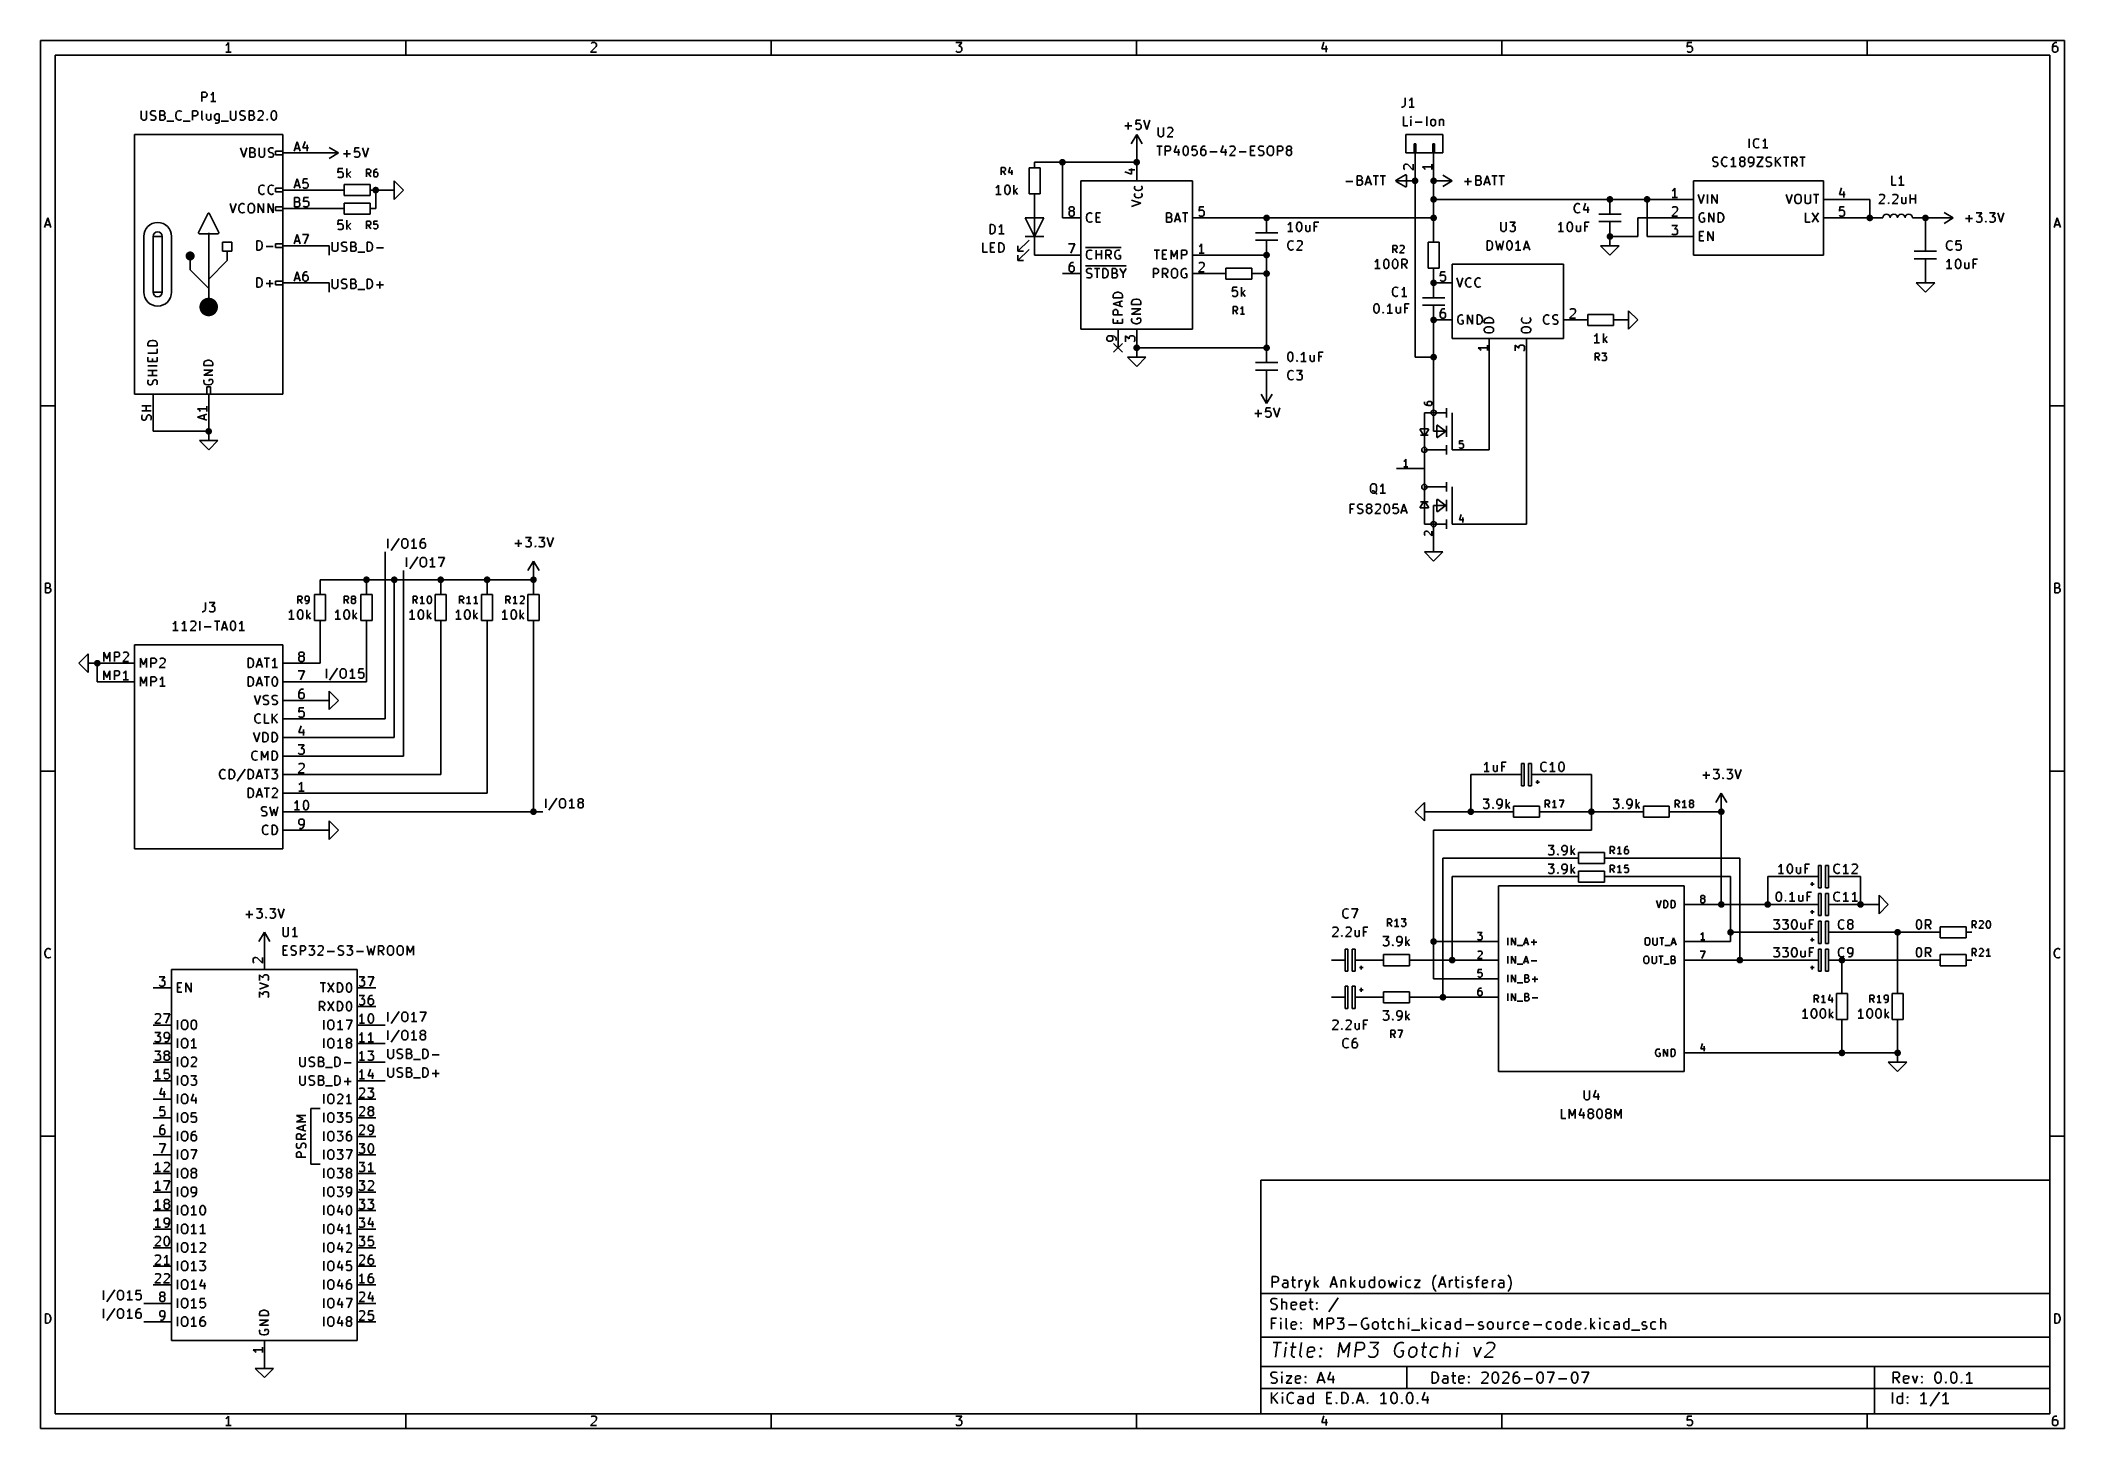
# Model space of a CAD drawing. Header units: inches. Extents: x 0.4 to 11.3, y -7.9 to -0.4.
import ezdxf

# ---------------------------------------------------------------- set-up
doc = ezdxf.new("R2010")
doc.units = ezdxf.units.IN
doc.header["$MEASUREMENT"] = 0
for name, color, linetype in [('BLUE', 174, 'CONTINUOUS'), ('GREENSIXTYFIVE', 129, 'CONTINUOUS'), ('LIGHTGREEN', 92, 'CONTINUOUS'), ('LIGHTRED', 12, 'CONTINUOUS'), ('RED', 14, 'CONTINUOUS'), ('REDSIX', 19, 'CONTINUOUS'), ('WHITE', 250, 'CONTINUOUS')]:
    doc.layers.add(name, color=color, linetype=linetype)

msp = doc.modelspace()

# ---------------------------------------------------------------- linework, layer by layer
at = {"layer": 'BLUE', "linetype": 'CONTINUOUS'}
for p, q in [((6.176, -2.026), (6.224, -2.074)), ((6.224, -2.026), (6.176, -2.074))]:
    msp.add_line(p, q, dxfattribs=at)
at = {"layer": 'GREENSIXTYFIVE', "linetype": 'CONTINUOUS'}
for p, q in [((1.263, -0.723), (1.263, -0.673)), ((1.263, -0.673), (1.282, -0.673)), ((1.263, -0.723), (1.263, -0.673)), ((1.263, -0.673), (1.282, -0.673)), ((1.282, -0.699), (1.263, -0.699)), ((1.282, -0.699), (1.263, -0.699)), ((1.282, -0.673), (1.287, -0.675)), ((1.282, -0.673), (1.287, -0.675)), ((1.287, -0.697), (1.282, -0.699)), ((1.287, -0.697), (1.282, -0.699)), ((1.287, -0.675), (1.289, -0.678)), ((1.287, -0.675), (1.289, -0.678)), ((1.289, -0.694), (1.287, -0.697)), ((1.289, -0.694), (1.287, -0.697)), ((1.289, -0.678), (1.292, -0.682)), ((1.289, -0.678), (1.292, -0.682)), ((1.292, -0.689), (1.289, -0.694)), ((1.292, -0.689), (1.289, -0.694)), ((1.292, -0.682), (1.292, -0.689)), ((1.292, -0.682), (1.292, -0.689)), ((1.315, -0.685), (1.311, -0.687)), ((1.315, -0.685), (1.311, -0.687)), ((1.339, -0.723), (1.311, -0.723)), ((1.339, -0.723), (1.311, -0.723)), ((1.32, -0.68), (1.315, -0.685)), ((1.32, -0.68), (1.315, -0.685)), ((1.325, -0.673), (1.32, -0.68)), ((1.325, -0.673), (1.32, -0.68)), ((1.325, -0.723), (1.325, -0.673)), ((1.325, -0.723), (1.325, -0.673)), ((7.732, -0.753), (7.727, -0.753)), ((7.732, -0.753), (7.727, -0.753)), ((7.739, -0.75), (7.732, -0.753)), ((7.739, -0.75), (7.732, -0.753)), ((7.744, -0.746), (7.739, -0.75)), ((7.744, -0.746), (7.739, -0.75)), ((7.746, -0.739), (7.744, -0.746)), ((7.746, -0.739), (7.744, -0.746)), ((7.746, -0.703), (7.746, -0.739)), ((7.746, -0.703), (7.746, -0.739)), ((7.772, -0.715), (7.768, -0.717)), ((7.772, -0.715), (7.768, -0.717)), ((7.796, -0.753), (7.768, -0.753)), ((7.796, -0.753), (7.768, -0.753)), ((7.777, -0.71), (7.772, -0.715)), ((7.777, -0.71), (7.772, -0.715)), ((7.782, -0.703), (7.777, -0.71)), ((7.782, -0.703), (7.777, -0.71)), ((7.782, -0.753), (7.782, -0.703)), ((7.782, -0.753), (7.782, -0.703)), ((0.937, -0.773), (0.937, -0.813)), ((0.937, -0.773), (0.937, -0.813)), ((0.937, -0.813), (0.939, -0.818)), ((0.937, -0.813), (0.939, -0.818)), ((0.939, -0.818), (0.942, -0.82)), ((0.939, -0.818), (0.942, -0.82)), ((0.942, -0.82), (0.946, -0.823)), ((0.942, -0.82), (0.946, -0.823)), ((0.946, -0.823), (0.956, -0.823)), ((0.946, -0.823), (0.956, -0.823)), ((0.956, -0.823), (0.961, -0.82)), ((0.956, -0.823), (0.961, -0.82)), ((0.961, -0.82), (0.963, -0.818)), ((0.961, -0.82), (0.963, -0.818)), ((0.963, -0.818), (0.965, -0.813)), ((0.963, -0.818), (0.965, -0.813)), ((0.965, -0.813), (0.965, -0.773)), ((0.965, -0.813), (0.965, -0.773)), ((0.987, -0.782), (0.989, -0.778)), ((0.987, -0.782), (0.989, -0.778)), ((0.987, -0.787), (0.987, -0.782)), ((0.987, -0.787), (0.987, -0.782)), ((0.989, -0.792), (0.987, -0.787)), ((0.989, -0.792), (0.987, -0.787)), ((0.987, -0.82), (0.994, -0.823)), ((0.987, -0.82), (0.994, -0.823)), ((0.989, -0.778), (0.992, -0.775)), ((0.989, -0.778), (0.992, -0.775)), ((0.992, -0.794), (0.989, -0.792)), ((0.992, -0.794), (0.989, -0.792)), ((0.992, -0.775), (0.996, -0.773)), ((0.992, -0.775), (0.996, -0.773)), ((0.996, -0.797), (0.992, -0.794)), ((0.996, -0.797), (0.992, -0.794)), ((0.994, -0.823), (1.006, -0.823)), ((0.994, -0.823), (1.006, -0.823)), ((0.996, -0.773), (1.008, -0.773)), ((0.996, -0.773), (1.008, -0.773)), ((1.006, -0.799), (0.996, -0.797)), ((1.006, -0.799), (0.996, -0.797)), ((1.011, -0.801), (1.006, -0.799)), ((1.011, -0.801), (1.006, -0.799)), ((1.006, -0.823), (1.011, -0.82)), ((1.006, -0.823), (1.011, -0.82)), ((1.008, -0.773), (1.015, -0.775)), ((1.008, -0.773), (1.015, -0.775)), ((1.013, -0.804), (1.011, -0.801)), ((1.013, -0.804), (1.011, -0.801)), ((1.011, -0.82), (1.013, -0.818)), ((1.011, -0.82), (1.013, -0.818)), ((1.015, -0.809), (1.013, -0.804)), ((1.015, -0.809), (1.013, -0.804)), ((1.013, -0.818), (1.015, -0.813)), ((1.013, -0.818), (1.015, -0.813)), ((1.015, -0.813), (1.015, -0.809)), ((1.015, -0.813), (1.015, -0.809)), ((1.037, -0.823), (1.037, -0.773)), ((1.037, -0.773), (1.054, -0.773)), ((1.037, -0.823), (1.037, -0.773)), ((1.037, -0.773), (1.054, -0.773)), ((1.054, -0.797), (1.037, -0.797)), ((1.054, -0.797), (1.037, -0.797)), ((1.056, -0.823), (1.037, -0.823)), ((1.056, -0.823), (1.037, -0.823)), ((1.054, -0.773), (1.058, -0.775)), ((1.054, -0.773), (1.058, -0.775)), ((1.058, -0.794), (1.054, -0.797)), ((1.058, -0.794), (1.054, -0.797)), ((1.054, -0.797), (1.061, -0.799)), ((1.054, -0.797), (1.061, -0.799)), ((1.061, -0.82), (1.056, -0.823)), ((1.061, -0.82), (1.056, -0.823)), ((1.058, -0.775), (1.061, -0.778)), ((1.058, -0.775), (1.061, -0.778)), ((1.061, -0.792), (1.058, -0.794)), ((1.061, -0.792), (1.058, -0.794)), ((1.061, -0.778), (1.063, -0.782)), ((1.061, -0.778), (1.063, -0.782)), ((1.063, -0.787), (1.061, -0.792)), ((1.063, -0.787), (1.061, -0.792)), ((1.061, -0.799), (1.063, -0.801)), ((1.061, -0.799), (1.063, -0.801)), ((1.063, -0.818), (1.061, -0.82)), ((1.063, -0.818), (1.061, -0.82)), ((1.063, -0.782), (1.063, -0.787)), ((1.063, -0.782), (1.063, -0.787)), ((1.063, -0.801), (1.065, -0.806)), ((1.063, -0.801), (1.065, -0.806)), ((1.065, -0.813), (1.063, -0.818)), ((1.065, -0.813), (1.063, -0.818)), ((1.065, -0.806), (1.065, -0.813)), ((1.065, -0.806), (1.065, -0.813)), ((1.075, -0.828), (1.113, -0.828)), ((1.075, -0.828), (1.113, -0.828)), ((1.123, -0.794), (1.125, -0.785)), ((1.123, -0.794), (1.125, -0.785)), ((1.123, -0.801), (1.123, -0.794)), ((1.123, -0.801), (1.123, -0.794)), ((1.125, -0.811), (1.123, -0.801)), ((1.125, -0.811), (1.123, -0.801)), ((1.125, -0.785), (1.127, -0.78)), ((1.125, -0.785), (1.127, -0.78)), ((1.127, -0.816), (1.125, -0.811)), ((1.127, -0.816), (1.125, -0.811)), ((1.127, -0.78), (1.132, -0.775)), ((1.127, -0.78), (1.132, -0.775)), ((1.132, -0.82), (1.127, -0.816)), ((1.132, -0.82), (1.127, -0.816)), ((1.132, -0.775), (1.139, -0.773)), ((1.132, -0.775), (1.139, -0.773)), ((1.139, -0.823), (1.132, -0.82)), ((1.139, -0.823), (1.132, -0.82)), ((1.139, -0.773), (1.144, -0.773)), ((1.139, -0.773), (1.144, -0.773)), ((1.144, -0.823), (1.139, -0.823)), ((1.144, -0.823), (1.139, -0.823)), ((1.144, -0.773), (1.151, -0.775)), ((1.144, -0.773), (1.151, -0.775)), ((1.151, -0.82), (1.144, -0.823)), ((1.151, -0.82), (1.144, -0.823)), ((1.151, -0.775), (1.154, -0.778)), ((1.151, -0.775), (1.154, -0.778)), ((1.154, -0.818), (1.151, -0.82)), ((1.154, -0.818), (1.151, -0.82)), ((1.163, -0.828), (1.201, -0.828)), ((1.163, -0.828), (1.201, -0.828)), ((1.213, -0.823), (1.213, -0.773)), ((1.213, -0.773), (1.232, -0.773)), ((1.213, -0.823), (1.213, -0.773)), ((1.213, -0.773), (1.232, -0.773)), ((1.232, -0.799), (1.213, -0.799)), ((1.232, -0.799), (1.213, -0.799)), ((1.232, -0.773), (1.237, -0.775)), ((1.232, -0.773), (1.237, -0.775)), ((1.237, -0.797), (1.232, -0.799)), ((1.237, -0.797), (1.232, -0.799)), ((1.237, -0.775), (1.239, -0.778)), ((1.237, -0.775), (1.239, -0.778)), ((1.239, -0.794), (1.237, -0.797)), ((1.239, -0.794), (1.237, -0.797)), ((1.239, -0.778), (1.242, -0.782)), ((1.239, -0.778), (1.242, -0.782)), ((1.242, -0.789), (1.239, -0.794)), ((1.242, -0.789), (1.239, -0.794)), ((1.242, -0.782), (1.242, -0.789)), ((1.242, -0.782), (1.242, -0.789)), ((1.263, -0.816), (1.263, -0.773)), ((1.263, -0.816), (1.263, -0.773)), ((1.265, -0.82), (1.263, -0.816)), ((1.265, -0.82), (1.263, -0.816)), ((1.27, -0.823), (1.265, -0.82)), ((1.27, -0.823), (1.265, -0.82)), ((1.289, -0.789), (1.289, -0.816)), ((1.289, -0.789), (1.289, -0.816)), ((1.289, -0.816), (1.292, -0.82)), ((1.289, -0.816), (1.292, -0.82)), ((1.292, -0.82), (1.296, -0.823)), ((1.292, -0.82), (1.296, -0.823)), ((1.296, -0.823), (1.304, -0.823)), ((1.296, -0.823), (1.304, -0.823)), ((1.304, -0.823), (1.308, -0.82)), ((1.304, -0.823), (1.308, -0.82)), ((1.308, -0.82), (1.311, -0.818)), ((1.308, -0.82), (1.311, -0.818)), ((1.311, -0.789), (1.311, -0.823)), ((1.311, -0.789), (1.311, -0.823)), ((1.332, -0.799), (1.335, -0.794)), ((1.332, -0.799), (1.335, -0.794)), ((1.332, -0.813), (1.332, -0.799)), ((1.332, -0.813), (1.332, -0.799)), ((1.335, -0.818), (1.332, -0.813)), ((1.335, -0.818), (1.332, -0.813)), ((1.335, -0.794), (1.337, -0.792)), ((1.335, -0.794), (1.337, -0.792)), ((1.337, -0.82), (1.335, -0.818)), ((1.337, -0.82), (1.335, -0.818)), ((1.339, -0.839), (1.335, -0.837)), ((1.339, -0.839), (1.335, -0.837)), ((1.337, -0.792), (1.342, -0.789)), ((1.337, -0.792), (1.342, -0.789)), ((1.342, -0.823), (1.337, -0.82)), ((1.342, -0.823), (1.337, -0.82)), ((1.346, -0.839), (1.339, -0.839)), ((1.346, -0.839), (1.339, -0.839)), ((1.342, -0.789), (1.351, -0.789)), ((1.342, -0.789), (1.351, -0.789)), ((1.351, -0.823), (1.342, -0.823)), ((1.351, -0.823), (1.342, -0.823)), ((1.351, -0.837), (1.346, -0.839)), ((1.351, -0.837), (1.346, -0.839)), ((1.351, -0.789), (1.356, -0.792)), ((1.351, -0.789), (1.356, -0.792)), ((1.356, -0.82), (1.351, -0.823)), ((1.356, -0.82), (1.351, -0.823)), ((1.354, -0.835), (1.351, -0.837)), ((1.354, -0.835), (1.351, -0.837)), ((1.356, -0.83), (1.354, -0.835)), ((1.356, -0.83), (1.354, -0.835)), ((1.356, -0.789), (1.356, -0.83)), ((1.356, -0.789), (1.356, -0.83)), ((1.368, -0.828), (1.406, -0.828)), ((1.368, -0.828), (1.406, -0.828)), ((1.418, -0.773), (1.418, -0.813)), ((1.418, -0.773), (1.418, -0.813)), ((1.418, -0.813), (1.42, -0.818)), ((1.418, -0.813), (1.42, -0.818)), ((1.42, -0.818), (1.423, -0.82)), ((1.42, -0.818), (1.423, -0.82)), ((1.423, -0.82), (1.427, -0.823)), ((1.423, -0.82), (1.427, -0.823)), ((1.427, -0.823), (1.437, -0.823)), ((1.427, -0.823), (1.437, -0.823)), ((1.437, -0.823), (1.442, -0.82)), ((1.437, -0.823), (1.442, -0.82)), ((1.442, -0.82), (1.444, -0.818)), ((1.442, -0.82), (1.444, -0.818)), ((1.444, -0.818), (1.446, -0.813)), ((1.444, -0.818), (1.446, -0.813)), ((1.446, -0.813), (1.446, -0.773)), ((1.446, -0.813), (1.446, -0.773)), ((1.468, -0.782), (1.47, -0.778)), ((1.468, -0.782), (1.47, -0.778)), ((1.468, -0.787), (1.468, -0.782)), ((1.468, -0.787), (1.468, -0.782)), ((1.47, -0.792), (1.468, -0.787)), ((1.47, -0.792), (1.468, -0.787)), ((1.468, -0.82), (1.475, -0.823)), ((1.468, -0.82), (1.475, -0.823)), ((1.47, -0.778), (1.473, -0.775)), ((1.47, -0.778), (1.473, -0.775)), ((1.473, -0.794), (1.47, -0.792)), ((1.473, -0.794), (1.47, -0.792)), ((1.473, -0.775), (1.477, -0.773)), ((1.473, -0.775), (1.477, -0.773)), ((1.477, -0.797), (1.473, -0.794)), ((1.477, -0.797), (1.473, -0.794)), ((1.475, -0.823), (1.487, -0.823)), ((1.475, -0.823), (1.487, -0.823)), ((1.477, -0.773), (1.489, -0.773)), ((1.477, -0.773), (1.489, -0.773)), ((1.487, -0.799), (1.477, -0.797)), ((1.487, -0.799), (1.477, -0.797)), ((1.492, -0.801), (1.487, -0.799)), ((1.492, -0.801), (1.487, -0.799)), ((1.487, -0.823), (1.492, -0.82)), ((1.487, -0.823), (1.492, -0.82)), ((1.489, -0.773), (1.496, -0.775)), ((1.489, -0.773), (1.496, -0.775)), ((1.494, -0.804), (1.492, -0.801)), ((1.494, -0.804), (1.492, -0.801)), ((1.492, -0.82), (1.494, -0.818)), ((1.492, -0.82), (1.494, -0.818)), ((1.496, -0.809), (1.494, -0.804)), ((1.496, -0.809), (1.494, -0.804)), ((1.494, -0.818), (1.496, -0.813)), ((1.494, -0.818), (1.496, -0.813)), ((1.496, -0.813), (1.496, -0.809)), ((1.496, -0.813), (1.496, -0.809)), ((1.518, -0.823), (1.518, -0.773)), ((1.518, -0.773), (1.535, -0.773)), ((1.518, -0.823), (1.518, -0.773)), ((1.518, -0.773), (1.535, -0.773)), ((1.535, -0.797), (1.518, -0.797)), ((1.535, -0.797), (1.518, -0.797)), ((1.537, -0.823), (1.518, -0.823)), ((1.537, -0.823), (1.518, -0.823)), ((1.535, -0.773), (1.539, -0.775)), ((1.535, -0.773), (1.539, -0.775)), ((1.539, -0.794), (1.535, -0.797)), ((1.539, -0.794), (1.535, -0.797)), ((1.535, -0.797), (1.542, -0.799)), ((1.535, -0.797), (1.542, -0.799)), ((1.542, -0.82), (1.537, -0.823)), ((1.542, -0.82), (1.537, -0.823)), ((1.539, -0.775), (1.542, -0.778)), ((1.539, -0.775), (1.542, -0.778)), ((1.542, -0.792), (1.539, -0.794)), ((1.542, -0.792), (1.539, -0.794)), ((1.542, -0.778), (1.544, -0.782)), ((1.542, -0.778), (1.544, -0.782)), ((1.544, -0.787), (1.542, -0.792)), ((1.544, -0.787), (1.542, -0.792)), ((1.542, -0.799), (1.544, -0.801)), ((1.542, -0.799), (1.544, -0.801)), ((1.544, -0.818), (1.542, -0.82)), ((1.544, -0.818), (1.542, -0.82)), ((1.544, -0.782), (1.544, -0.787)), ((1.544, -0.782), (1.544, -0.787)), ((1.544, -0.801), (1.546, -0.806)), ((1.544, -0.801), (1.546, -0.806)), ((1.546, -0.813), (1.544, -0.818)), ((1.546, -0.813), (1.544, -0.818)), ((1.546, -0.806), (1.546, -0.813)), ((1.546, -0.806), (1.546, -0.813)), ((1.592, -0.794), (1.563, -0.823)), ((1.592, -0.794), (1.563, -0.823)), ((1.563, -0.823), (1.594, -0.823)), ((1.563, -0.823), (1.594, -0.823)), ((1.565, -0.778), (1.568, -0.775)), ((1.565, -0.778), (1.568, -0.775)), ((1.568, -0.775), (1.573, -0.773)), ((1.568, -0.775), (1.573, -0.773)), ((1.573, -0.773), (1.585, -0.773)), ((1.573, -0.773), (1.585, -0.773)), ((1.585, -0.773), (1.589, -0.775)), ((1.585, -0.773), (1.589, -0.775)), ((1.589, -0.775), (1.592, -0.778)), ((1.589, -0.775), (1.592, -0.778)), ((1.592, -0.778), (1.594, -0.782)), ((1.592, -0.778), (1.594, -0.782)), ((1.594, -0.787), (1.592, -0.794)), ((1.594, -0.787), (1.592, -0.794)), ((1.594, -0.782), (1.594, -0.787)), ((1.594, -0.782), (1.594, -0.787)), ((1.613, -0.82), (1.615, -0.818)), ((1.613, -0.82), (1.615, -0.818)), ((1.615, -0.823), (1.613, -0.82)), ((1.615, -0.823), (1.613, -0.82)), ((1.615, -0.818), (1.618, -0.82)), ((1.615, -0.818), (1.615, -0.823)), ((1.615, -0.818), (1.618, -0.82)), ((1.615, -0.818), (1.615, -0.823)), ((1.618, -0.82), (1.615, -0.823)), ((1.618, -0.82), (1.615, -0.823)), ((1.637, -0.792), (1.639, -0.782)), ((1.637, -0.792), (1.639, -0.782)), ((1.637, -0.804), (1.637, -0.792)), ((1.637, -0.804), (1.637, -0.792)), ((1.639, -0.813), (1.637, -0.804)), ((1.639, -0.813), (1.637, -0.804)), ((1.639, -0.782), (1.642, -0.778)), ((1.639, -0.782), (1.642, -0.778)), ((1.642, -0.818), (1.639, -0.813)), ((1.642, -0.818), (1.639, -0.813)), ((1.642, -0.778), (1.644, -0.775)), ((1.642, -0.778), (1.644, -0.775)), ((1.644, -0.82), (1.642, -0.818)), ((1.644, -0.82), (1.642, -0.818)), ((1.644, -0.775), (1.649, -0.773)), ((1.644, -0.775), (1.649, -0.773)), ((1.649, -0.823), (1.644, -0.82)), ((1.649, -0.823), (1.644, -0.82)), ((1.649, -0.773), (1.654, -0.773)), ((1.649, -0.773), (1.654, -0.773)), ((1.654, -0.823), (1.649, -0.823)), ((1.654, -0.823), (1.649, -0.823)), ((1.654, -0.773), (1.658, -0.775)), ((1.654, -0.773), (1.658, -0.775)), ((1.658, -0.82), (1.654, -0.823)), ((1.658, -0.82), (1.654, -0.823)), ((1.658, -0.775), (1.661, -0.778)), ((1.658, -0.775), (1.661, -0.778)), ((1.661, -0.818), (1.658, -0.82)), ((1.661, -0.818), (1.658, -0.82)), ((1.661, -0.778), (1.663, -0.782)), ((1.661, -0.778), (1.663, -0.782)), ((1.663, -0.813), (1.661, -0.818)), ((1.663, -0.813), (1.661, -0.818)), ((1.663, -0.782), (1.665, -0.792)), ((1.663, -0.782), (1.665, -0.792)), ((1.665, -0.804), (1.663, -0.813)), ((1.665, -0.804), (1.663, -0.813)), ((1.665, -0.792), (1.665, -0.804)), ((1.665, -0.792), (1.665, -0.804)), ((6.236, -0.854), (6.274, -0.854)), ((6.236, -0.854), (6.274, -0.854)), ((6.255, -0.873), (6.255, -0.835)), ((6.255, -0.873), (6.255, -0.835)), ((6.298, -0.823), (6.295, -0.847)), ((6.298, -0.823), (6.295, -0.847)), ((6.295, -0.847), (6.298, -0.844)), ((6.295, -0.847), (6.298, -0.844)), ((6.298, -0.87), (6.295, -0.868)), ((6.298, -0.87), (6.295, -0.868)), ((6.321, -0.823), (6.298, -0.823)), ((6.321, -0.823), (6.298, -0.823)), ((6.298, -0.844), (6.302, -0.842)), ((6.298, -0.844), (6.302, -0.842)), ((6.302, -0.873), (6.298, -0.87)), ((6.302, -0.873), (6.298, -0.87)), ((6.302, -0.842), (6.314, -0.842)), ((6.302, -0.842), (6.314, -0.842)), ((6.314, -0.842), (6.319, -0.844)), ((6.314, -0.842), (6.319, -0.844)), ((6.319, -0.87), (6.314, -0.873)), ((6.319, -0.87), (6.314, -0.873)), ((6.319, -0.844), (6.321, -0.847)), ((6.319, -0.844), (6.321, -0.847)), ((6.321, -0.868), (6.319, -0.87)), ((6.321, -0.868), (6.319, -0.87)), ((6.321, -0.847), (6.324, -0.851)), ((6.321, -0.847), (6.324, -0.851)), ((6.324, -0.863), (6.321, -0.868)), ((6.324, -0.863), (6.321, -0.868)), ((6.324, -0.851), (6.324, -0.863)), ((6.324, -0.851), (6.324, -0.863)), ((6.338, -0.823), (6.355, -0.873)), ((6.338, -0.823), (6.355, -0.873)), ((6.355, -0.873), (6.371, -0.823)), ((6.355, -0.873), (6.371, -0.823)), ((6.416, -0.863), (6.416, -0.903)), ((6.416, -0.863), (6.416, -0.903)), ((6.445, -0.903), (6.445, -0.863)), ((6.445, -0.903), (6.445, -0.863)), ((6.466, -0.868), (6.469, -0.865)), ((6.466, -0.868), (6.469, -0.865)), ((6.469, -0.865), (6.473, -0.863)), ((6.469, -0.865), (6.473, -0.863)), ((6.473, -0.863), (6.485, -0.863)), ((6.473, -0.863), (6.485, -0.863)), ((6.485, -0.863), (6.49, -0.865)), ((6.485, -0.863), (6.49, -0.865)), ((6.49, -0.865), (6.492, -0.868)), ((6.49, -0.865), (6.492, -0.868)), ((6.492, -0.868), (6.495, -0.872)), ((6.492, -0.868), (6.495, -0.872)), ((6.495, -0.872), (6.495, -0.877)), ((6.495, -0.872), (6.495, -0.877)), ((7.737, -0.853), (7.737, -0.803)), ((7.737, -0.853), (7.737, -0.803)), ((7.761, -0.853), (7.737, -0.853)), ((7.761, -0.853), (7.737, -0.853)), ((7.778, -0.803), (7.775, -0.805)), ((7.778, -0.803), (7.775, -0.805)), ((7.775, -0.805), (7.778, -0.808)), ((7.775, -0.805), (7.778, -0.808)), ((7.78, -0.805), (7.778, -0.803)), ((7.778, -0.803), (7.778, -0.808)), ((7.78, -0.805), (7.778, -0.803)), ((7.778, -0.803), (7.778, -0.808)), ((7.778, -0.808), (7.78, -0.805)), ((7.778, -0.808), (7.78, -0.805)), ((7.778, -0.853), (7.778, -0.819)), ((7.778, -0.853), (7.778, -0.819)), ((7.801, -0.834), (7.839, -0.834)), ((7.801, -0.834), (7.839, -0.834)), ((7.863, -0.853), (7.863, -0.803)), ((7.863, -0.853), (7.863, -0.803)), ((7.885, -0.829), (7.887, -0.824)), ((7.885, -0.829), (7.887, -0.824)), ((7.885, -0.843), (7.885, -0.829)), ((7.885, -0.843), (7.885, -0.829)), ((7.887, -0.848), (7.885, -0.843)), ((7.887, -0.848), (7.885, -0.843)), ((7.887, -0.824), (7.889, -0.822)), ((7.887, -0.824), (7.889, -0.822)), ((7.889, -0.85), (7.887, -0.848)), ((7.889, -0.85), (7.887, -0.848)), ((7.889, -0.822), (7.894, -0.819)), ((7.889, -0.822), (7.894, -0.819)), ((7.894, -0.853), (7.889, -0.85)), ((7.894, -0.853), (7.889, -0.85)), ((7.894, -0.819), (7.901, -0.819)), ((7.894, -0.819), (7.901, -0.819)), ((7.901, -0.853), (7.894, -0.853)), ((7.901, -0.853), (7.894, -0.853)), ((7.901, -0.819), (7.906, -0.822)), ((7.901, -0.819), (7.906, -0.822)), ((7.906, -0.85), (7.901, -0.853)), ((7.906, -0.85), (7.901, -0.853)), ((7.906, -0.822), (7.908, -0.824)), ((7.906, -0.822), (7.908, -0.824)), ((7.908, -0.848), (7.906, -0.85)), ((7.908, -0.848), (7.906, -0.85)), ((7.908, -0.824), (7.911, -0.829)), ((7.908, -0.824), (7.911, -0.829)), ((7.911, -0.843), (7.908, -0.848)), ((7.911, -0.843), (7.908, -0.848)), ((7.911, -0.829), (7.911, -0.843)), ((7.911, -0.829), (7.911, -0.843)), ((7.932, -0.819), (7.932, -0.853)), ((7.932, -0.819), (7.932, -0.853)), ((7.932, -0.824), (7.935, -0.822)), ((7.932, -0.824), (7.935, -0.822)), ((7.935, -0.822), (7.939, -0.819)), ((7.935, -0.822), (7.939, -0.819)), ((7.939, -0.819), (7.947, -0.819)), ((7.939, -0.819), (7.947, -0.819)), ((7.947, -0.819), (7.951, -0.822)), ((7.947, -0.819), (7.951, -0.822)), ((7.951, -0.822), (7.954, -0.827)), ((7.951, -0.822), (7.954, -0.827)), ((7.954, -0.827), (7.954, -0.853)), ((7.954, -0.827), (7.954, -0.853)), ((1.472, -0.973), (1.489, -1.023)), ((1.472, -0.973), (1.489, -1.023)), ((1.489, -1.023), (1.505, -0.973)), ((1.489, -1.023), (1.505, -0.973)), ((1.522, -1.023), (1.522, -0.973)), ((1.522, -0.973), (1.539, -0.973)), ((1.522, -1.023), (1.522, -0.973)), ((1.522, -0.973), (1.539, -0.973)), ((1.539, -0.973), (1.543, -0.976)), ((1.539, -0.973), (1.543, -0.976)), ((1.543, -0.976), (1.546, -0.978)), ((1.543, -0.976), (1.546, -0.978)), ((1.546, -0.978), (1.548, -0.983)), ((1.546, -0.978), (1.548, -0.983)), ((1.572, -0.973), (1.572, -1.014)), ((1.572, -0.973), (1.572, -1.014)), ((1.6, -1.014), (1.6, -0.973)), ((1.6, -1.014), (1.6, -0.973)), ((1.622, -0.983), (1.624, -0.978)), ((1.622, -0.983), (1.624, -0.978)), ((1.624, -0.978), (1.627, -0.976)), ((1.624, -0.978), (1.627, -0.976)), ((1.627, -0.976), (1.631, -0.973)), ((1.627, -0.976), (1.631, -0.973)), ((1.631, -0.973), (1.643, -0.973)), ((1.631, -0.973), (1.643, -0.973)), ((1.643, -0.973), (1.65, -0.976)), ((1.643, -0.973), (1.65, -0.976)), ((2.088, -0.973), (2.085, -0.997)), ((2.088, -0.973), (2.085, -0.997)), ((2.111, -0.973), (2.088, -0.973)), ((2.111, -0.973), (2.088, -0.973)), ((2.128, -0.973), (2.145, -1.023)), ((2.128, -0.973), (2.145, -1.023)), ((2.145, -1.023), (2.161, -0.973)), ((2.145, -1.023), (2.161, -0.973)), ((6.314, -0.873), (6.302, -0.873)), ((6.314, -0.873), (6.302, -0.873)), ((6.409, -0.963), (6.438, -0.963)), ((6.409, -0.963), (6.438, -0.963)), ((6.416, -0.903), (6.419, -0.908)), ((6.416, -0.903), (6.419, -0.908)), ((6.419, -0.908), (6.421, -0.91)), ((6.419, -0.908), (6.421, -0.91)), ((6.421, -0.91), (6.426, -0.913)), ((6.421, -0.91), (6.426, -0.913)), ((6.423, -1.013), (6.423, -0.963)), ((6.423, -1.013), (6.423, -0.963)), ((6.426, -0.913), (6.435, -0.913)), ((6.426, -0.913), (6.435, -0.913)), ((6.435, -0.913), (6.44, -0.91)), ((6.435, -0.913), (6.44, -0.91)), ((6.44, -0.91), (6.442, -0.908)), ((6.44, -0.91), (6.442, -0.908)), ((6.442, -0.908), (6.445, -0.903)), ((6.442, -0.908), (6.445, -0.903)), ((6.454, -1.013), (6.454, -0.963)), ((6.454, -0.963), (6.473, -0.963)), ((6.454, -1.013), (6.454, -0.963)), ((6.454, -0.963), (6.473, -0.963)), ((6.492, -0.884), (6.464, -0.913)), ((6.492, -0.884), (6.464, -0.913)), ((6.464, -0.913), (6.495, -0.913)), ((6.464, -0.913), (6.495, -0.913)), ((6.473, -0.963), (6.478, -0.965)), ((6.473, -0.963), (6.478, -0.965)), ((6.478, -0.965), (6.481, -0.968)), ((6.478, -0.965), (6.481, -0.968)), ((6.481, -0.968), (6.483, -0.972)), ((6.481, -0.968), (6.483, -0.972)), ((6.483, -0.979), (6.481, -0.984)), ((6.483, -0.979), (6.481, -0.984)), ((6.483, -0.972), (6.483, -0.979)), ((6.483, -0.972), (6.483, -0.979)), ((6.495, -0.877), (6.492, -0.884)), ((6.495, -0.877), (6.492, -0.884)), ((6.514, -0.96), (6.502, -0.996)), ((6.514, -0.96), (6.502, -0.996)), ((6.526, -0.979), (6.526, -1.013)), ((6.526, -0.979), (6.526, -1.013)), ((6.55, -0.982), (6.552, -0.972)), ((6.55, -0.982), (6.552, -0.972)), ((6.552, -0.972), (6.554, -0.968)), ((6.552, -0.972), (6.554, -0.968)), ((6.554, -0.968), (6.557, -0.965)), ((6.554, -0.968), (6.557, -0.965)), ((6.557, -0.965), (6.562, -0.963)), ((6.557, -0.965), (6.562, -0.963)), ((6.562, -0.963), (6.566, -0.963)), ((6.562, -0.963), (6.566, -0.963)), ((6.566, -0.963), (6.571, -0.965)), ((6.566, -0.963), (6.571, -0.965)), ((6.571, -0.965), (6.573, -0.968)), ((6.571, -0.965), (6.573, -0.968)), ((6.573, -0.968), (6.576, -0.972)), ((6.573, -0.968), (6.576, -0.972)), ((6.576, -0.972), (6.578, -0.982)), ((6.576, -0.972), (6.578, -0.982)), ((6.6, -0.963), (6.597, -0.987)), ((6.6, -0.963), (6.597, -0.987)), ((6.623, -0.963), (6.6, -0.963)), ((6.623, -0.963), (6.6, -0.963)), ((6.647, -0.975), (6.645, -0.984)), ((6.647, -0.975), (6.645, -0.984)), ((6.652, -0.968), (6.647, -0.975)), ((6.652, -0.968), (6.647, -0.975)), ((6.654, -0.965), (6.652, -0.968)), ((6.654, -0.965), (6.652, -0.968)), ((6.659, -0.963), (6.654, -0.965)), ((6.659, -0.963), (6.654, -0.965)), ((6.669, -0.963), (6.659, -0.963)), ((6.669, -0.963), (6.659, -0.963)), ((6.766, -0.96), (6.754, -0.996)), ((6.766, -0.96), (6.754, -0.996)), ((6.778, -0.979), (6.778, -1.013)), ((6.778, -0.979), (6.778, -1.013)), ((6.802, -0.968), (6.804, -0.965)), ((6.802, -0.968), (6.804, -0.965)), ((6.804, -0.965), (6.809, -0.963)), ((6.804, -0.965), (6.809, -0.963)), ((6.809, -0.963), (6.821, -0.963)), ((6.809, -0.963), (6.821, -0.963)), ((6.821, -0.963), (6.826, -0.965)), ((6.821, -0.963), (6.826, -0.965)), ((6.826, -0.965), (6.828, -0.968)), ((6.826, -0.965), (6.828, -0.968)), ((6.828, -0.968), (6.831, -0.972)), ((6.828, -0.968), (6.831, -0.972)), ((6.831, -0.977), (6.828, -0.984)), ((6.831, -0.977), (6.828, -0.984)), ((6.831, -0.972), (6.831, -0.977)), ((6.831, -0.972), (6.831, -0.977)), ((6.914, -1.013), (6.914, -0.963)), ((6.914, -0.963), (6.938, -0.963)), ((6.914, -1.013), (6.914, -0.963)), ((6.914, -0.963), (6.938, -0.963)), ((6.957, -0.972), (6.959, -0.968)), ((6.957, -0.972), (6.959, -0.968)), ((6.957, -0.977), (6.957, -0.972)), ((6.957, -0.977), (6.957, -0.972)), ((6.959, -0.982), (6.957, -0.977)), ((6.959, -0.982), (6.957, -0.977)), ((6.959, -0.968), (6.962, -0.965)), ((6.959, -0.968), (6.962, -0.965)), ((6.962, -0.965), (6.966, -0.963)), ((6.962, -0.965), (6.966, -0.963)), ((6.966, -0.963), (6.978, -0.963)), ((6.966, -0.963), (6.978, -0.963)), ((6.978, -0.963), (6.985, -0.965)), ((6.978, -0.963), (6.985, -0.965)), ((7.004, -0.979), (7.007, -0.97)), ((7.004, -0.979), (7.007, -0.97)), ((7.004, -0.996), (7.004, -0.979)), ((7.004, -0.996), (7.004, -0.979)), ((7.007, -0.97), (7.012, -0.965)), ((7.007, -0.97), (7.012, -0.965)), ((7.012, -0.965), (7.016, -0.963)), ((7.012, -0.965), (7.016, -0.963)), ((7.016, -0.963), (7.026, -0.963)), ((7.016, -0.963), (7.026, -0.963)), ((7.026, -0.963), (7.031, -0.965)), ((7.026, -0.963), (7.031, -0.965)), ((7.031, -0.965), (7.035, -0.97)), ((7.031, -0.965), (7.035, -0.97)), ((7.035, -0.97), (7.038, -0.979)), ((7.035, -0.97), (7.038, -0.979)), ((7.038, -0.979), (7.038, -0.996)), ((7.038, -0.979), (7.038, -0.996)), ((7.059, -1.013), (7.059, -0.963)), ((7.059, -0.963), (7.078, -0.963)), ((7.059, -1.013), (7.059, -0.963)), ((7.059, -0.963), (7.078, -0.963)), ((7.078, -0.963), (7.083, -0.965)), ((7.078, -0.963), (7.083, -0.965)), ((7.083, -0.965), (7.085, -0.968)), ((7.083, -0.965), (7.085, -0.968)), ((7.085, -0.968), (7.088, -0.972)), ((7.085, -0.968), (7.088, -0.972)), ((7.088, -0.979), (7.085, -0.984)), ((7.088, -0.979), (7.085, -0.984)), ((7.088, -0.972), (7.088, -0.979)), ((7.088, -0.972), (7.088, -0.979)), ((7.107, -0.972), (7.109, -0.968)), ((7.107, -0.972), (7.109, -0.968)), ((7.107, -0.975), (7.107, -0.972)), ((7.107, -0.975), (7.107, -0.972)), ((7.109, -0.979), (7.107, -0.975)), ((7.109, -0.979), (7.107, -0.975)), ((7.109, -0.968), (7.112, -0.965)), ((7.109, -0.968), (7.112, -0.965)), ((7.112, -0.982), (7.109, -0.979)), ((7.112, -0.982), (7.109, -0.979)), ((7.112, -0.965), (7.116, -0.963)), ((7.112, -0.965), (7.116, -0.963)), ((7.116, -0.963), (7.126, -0.963)), ((7.116, -0.963), (7.126, -0.963)), ((7.126, -0.963), (7.131, -0.965)), ((7.126, -0.963), (7.131, -0.965)), ((7.131, -0.965), (7.133, -0.968)), ((7.131, -0.965), (7.133, -0.968)), ((7.133, -0.979), (7.131, -0.982)), ((7.133, -0.979), (7.131, -0.982)), ((7.133, -0.968), (7.135, -0.972)), ((7.133, -0.968), (7.135, -0.972)), ((7.135, -0.975), (7.133, -0.979)), ((7.135, -0.975), (7.133, -0.979)), ((7.135, -0.972), (7.135, -0.975)), ((7.135, -0.972), (7.135, -0.975)), ((9.601, -0.973), (9.601, -0.923)), ((9.623, -0.944), (9.625, -0.935)), ((9.623, -0.951), (9.623, -0.944)), ((9.625, -0.961), (9.623, -0.951)), ((9.625, -0.935), (9.627, -0.93)), ((9.627, -0.966), (9.625, -0.961)), ((9.627, -0.93), (9.632, -0.925)), ((9.632, -0.97), (9.627, -0.966)), ((9.632, -0.925), (9.639, -0.923)), ((9.639, -0.973), (9.632, -0.97)), ((9.639, -0.923), (9.644, -0.923)), ((9.644, -0.973), (9.639, -0.973)), ((9.644, -0.923), (9.651, -0.925)), ((9.651, -0.97), (9.644, -0.973)), ((9.651, -0.925), (9.654, -0.928)), ((9.654, -0.968), (9.651, -0.97)), ((9.677, -0.935), (9.673, -0.937)), ((9.701, -0.973), (9.673, -0.973)), ((9.682, -0.93), (9.677, -0.935)), ((9.687, -0.923), (9.682, -0.93)), ((9.687, -0.973), (9.687, -0.923)), ((1.539, -0.997), (1.522, -0.997)), ((1.539, -0.997), (1.522, -0.997)), ((1.541, -1.023), (1.522, -1.023)), ((1.541, -1.023), (1.522, -1.023)), ((1.543, -0.995), (1.539, -0.997)), ((1.543, -0.995), (1.539, -0.997)), ((1.539, -0.997), (1.546, -0.999)), ((1.539, -0.997), (1.546, -0.999)), ((1.546, -1.021), (1.541, -1.023)), ((1.546, -1.021), (1.541, -1.023)), ((1.546, -0.992), (1.543, -0.995)), ((1.546, -0.992), (1.543, -0.995)), ((1.548, -0.987), (1.546, -0.992)), ((1.548, -0.987), (1.546, -0.992)), ((1.546, -0.999), (1.548, -1.002)), ((1.546, -0.999), (1.548, -1.002)), ((1.548, -1.018), (1.546, -1.021)), ((1.548, -1.018), (1.546, -1.021)), ((1.548, -0.983), (1.548, -0.987)), ((1.548, -0.983), (1.548, -0.987)), ((1.548, -1.002), (1.55, -1.006)), ((1.548, -1.002), (1.55, -1.006)), ((1.55, -1.014), (1.548, -1.018)), ((1.55, -1.014), (1.548, -1.018)), ((1.55, -1.006), (1.55, -1.014)), ((1.55, -1.006), (1.55, -1.014)), ((1.572, -1.014), (1.574, -1.018)), ((1.572, -1.014), (1.574, -1.018)), ((1.574, -1.018), (1.577, -1.021)), ((1.574, -1.018), (1.577, -1.021)), ((1.577, -1.021), (1.581, -1.023)), ((1.577, -1.021), (1.581, -1.023)), ((1.581, -1.023), (1.591, -1.023)), ((1.581, -1.023), (1.591, -1.023)), ((1.591, -1.023), (1.596, -1.021)), ((1.591, -1.023), (1.596, -1.021)), ((1.596, -1.021), (1.598, -1.018)), ((1.596, -1.021), (1.598, -1.018)), ((1.598, -1.018), (1.6, -1.014)), ((1.598, -1.018), (1.6, -1.014)), ((1.622, -0.987), (1.622, -0.983)), ((1.622, -0.987), (1.622, -0.983)), ((1.624, -0.992), (1.622, -0.987)), ((1.624, -0.992), (1.622, -0.987)), ((1.622, -1.021), (1.629, -1.023)), ((1.622, -1.021), (1.629, -1.023)), ((1.627, -0.995), (1.624, -0.992)), ((1.627, -0.995), (1.624, -0.992)), ((1.631, -0.997), (1.627, -0.995)), ((1.631, -0.997), (1.627, -0.995)), ((1.629, -1.023), (1.641, -1.023)), ((1.629, -1.023), (1.641, -1.023)), ((1.641, -0.999), (1.631, -0.997)), ((1.641, -0.999), (1.631, -0.997)), ((1.646, -1.002), (1.641, -0.999)), ((1.646, -1.002), (1.641, -0.999)), ((1.641, -1.023), (1.646, -1.021)), ((1.641, -1.023), (1.646, -1.021)), ((1.648, -1.004), (1.646, -1.002)), ((1.648, -1.004), (1.646, -1.002)), ((1.646, -1.021), (1.648, -1.018)), ((1.646, -1.021), (1.648, -1.018)), ((1.65, -1.009), (1.648, -1.004)), ((1.65, -1.009), (1.648, -1.004)), ((1.648, -1.018), (1.65, -1.014)), ((1.648, -1.018), (1.65, -1.014)), ((1.65, -1.014), (1.65, -1.009)), ((1.65, -1.014), (1.65, -1.009)), ((1.998, -1.083), (1.995, -1.107)), ((2.022, -1.083), (1.998, -1.083)), ((2.026, -1.004), (2.064, -1.004)), ((2.026, -1.004), (2.064, -1.004)), ((2.045, -1.023), (2.045, -0.985)), ((2.045, -1.023), (2.045, -0.985)), ((2.045, -1.133), (2.045, -1.083)), ((2.085, -0.997), (2.088, -0.994)), ((2.085, -0.997), (2.088, -0.994)), ((2.088, -1.02), (2.085, -1.018)), ((2.088, -1.02), (2.085, -1.018)), ((2.088, -0.994), (2.092, -0.992)), ((2.088, -0.994), (2.092, -0.992)), ((2.092, -1.023), (2.088, -1.02)), ((2.092, -1.023), (2.088, -1.02)), ((2.092, -0.992), (2.104, -0.992)), ((2.092, -0.992), (2.104, -0.992)), ((2.104, -1.023), (2.092, -1.023)), ((2.104, -1.023), (2.092, -1.023)), ((2.104, -0.992), (2.109, -0.994)), ((2.104, -0.992), (2.109, -0.994)), ((2.109, -1.02), (2.104, -1.023)), ((2.109, -1.02), (2.104, -1.023)), ((2.109, -0.994), (2.111, -0.997)), ((2.109, -0.994), (2.111, -0.997)), ((2.111, -1.018), (2.109, -1.02)), ((2.111, -1.018), (2.109, -1.02)), ((2.111, -0.997), (2.114, -1.001)), ((2.111, -0.997), (2.114, -1.001)), ((2.114, -1.013), (2.111, -1.018)), ((2.114, -1.013), (2.111, -1.018)), ((2.114, -1.001), (2.114, -1.013)), ((2.114, -1.001), (2.114, -1.013)), ((2.15, -1.128), (2.15, -1.088)), ((2.15, -1.088), (2.166, -1.088)), ((2.166, -1.088), (2.17, -1.09)), ((2.17, -1.09), (2.171, -1.092)), ((2.196, -1.09), (2.194, -1.092)), ((2.2, -1.088), (2.196, -1.09)), ((2.208, -1.088), (2.2, -1.088)), ((5.57, -1.118), (5.57, -1.078)), ((5.57, -1.078), (5.586, -1.078)), ((5.57, -1.118), (5.57, -1.078)), ((5.57, -1.078), (5.586, -1.078)), ((5.586, -1.078), (5.59, -1.08)), ((5.586, -1.078), (5.59, -1.08)), ((5.59, -1.08), (5.591, -1.082)), ((5.59, -1.08), (5.591, -1.082)), ((5.591, -1.082), (5.593, -1.086)), ((5.591, -1.082), (5.593, -1.086)), ((5.593, -1.086), (5.593, -1.092)), ((5.593, -1.086), (5.593, -1.092)), ((5.618, -1.076), (5.609, -1.105)), ((5.618, -1.076), (5.609, -1.105)), ((6.473, -0.989), (6.454, -0.989)), ((6.473, -0.989), (6.454, -0.989)), ((6.478, -0.987), (6.473, -0.989)), ((6.478, -0.987), (6.473, -0.989)), ((6.481, -0.984), (6.478, -0.987)), ((6.481, -0.984), (6.478, -0.987)), ((6.502, -0.996), (6.533, -0.996)), ((6.502, -0.996), (6.533, -0.996)), ((6.55, -0.994), (6.55, -0.982)), ((6.55, -0.994), (6.55, -0.982)), ((6.552, -1.003), (6.55, -0.994)), ((6.552, -1.003), (6.55, -0.994)), ((6.554, -1.008), (6.552, -1.003)), ((6.554, -1.008), (6.552, -1.003)), ((6.557, -1.01), (6.554, -1.008)), ((6.557, -1.01), (6.554, -1.008)), ((6.562, -1.013), (6.557, -1.01)), ((6.562, -1.013), (6.557, -1.01)), ((6.566, -1.013), (6.562, -1.013)), ((6.566, -1.013), (6.562, -1.013)), ((6.571, -1.01), (6.566, -1.013)), ((6.571, -1.01), (6.566, -1.013)), ((6.573, -1.008), (6.571, -1.01)), ((6.573, -1.008), (6.571, -1.01)), ((6.576, -1.003), (6.573, -1.008)), ((6.576, -1.003), (6.573, -1.008)), ((6.578, -0.994), (6.576, -1.003)), ((6.578, -0.994), (6.576, -1.003)), ((6.578, -0.982), (6.578, -0.994)), ((6.578, -0.982), (6.578, -0.994)), ((6.597, -0.987), (6.6, -0.984)), ((6.597, -0.987), (6.6, -0.984)), ((6.6, -1.01), (6.597, -1.008)), ((6.6, -1.01), (6.597, -1.008)), ((6.6, -0.984), (6.604, -0.982)), ((6.6, -0.984), (6.604, -0.982)), ((6.604, -1.013), (6.6, -1.01)), ((6.604, -1.013), (6.6, -1.01)), ((6.604, -0.982), (6.616, -0.982)), ((6.604, -0.982), (6.616, -0.982)), ((6.616, -1.013), (6.604, -1.013)), ((6.616, -1.013), (6.604, -1.013)), ((6.616, -0.982), (6.621, -0.984)), ((6.616, -0.982), (6.621, -0.984)), ((6.621, -1.01), (6.616, -1.013)), ((6.621, -1.01), (6.616, -1.013)), ((6.621, -0.984), (6.623, -0.987)), ((6.621, -0.984), (6.623, -0.987)), ((6.623, -1.008), (6.621, -1.01)), ((6.623, -1.008), (6.621, -1.01)), ((6.623, -0.987), (6.626, -0.991)), ((6.623, -0.987), (6.626, -0.991)), ((6.626, -1.003), (6.623, -1.008)), ((6.626, -1.003), (6.623, -1.008)), ((6.626, -0.991), (6.626, -1.003)), ((6.626, -0.991), (6.626, -1.003)), ((6.645, -0.984), (6.645, -1.003)), ((6.645, -0.984), (6.645, -1.003)), ((6.647, -0.987), (6.645, -0.991)), ((6.647, -0.987), (6.645, -0.991)), ((6.645, -1.003), (6.647, -1.008)), ((6.645, -1.003), (6.647, -1.008)), ((6.65, -0.984), (6.647, -0.987)), ((6.65, -0.984), (6.647, -0.987)), ((6.647, -1.008), (6.65, -1.01)), ((6.647, -1.008), (6.65, -1.01)), ((6.654, -0.982), (6.65, -0.984)), ((6.654, -0.982), (6.65, -0.984)), ((6.65, -1.01), (6.654, -1.013)), ((6.65, -1.01), (6.654, -1.013)), ((6.664, -0.982), (6.654, -0.982)), ((6.664, -0.982), (6.654, -0.982)), ((6.654, -1.013), (6.664, -1.013)), ((6.654, -1.013), (6.664, -1.013)), ((6.669, -0.984), (6.664, -0.982)), ((6.669, -0.984), (6.664, -0.982)), ((6.664, -1.013), (6.669, -1.01)), ((6.664, -1.013), (6.669, -1.01)), ((6.671, -0.987), (6.669, -0.984)), ((6.671, -0.987), (6.669, -0.984)), ((6.669, -1.01), (6.671, -1.008)), ((6.669, -1.01), (6.671, -1.008)), ((6.673, -0.991), (6.671, -0.987)), ((6.673, -0.991), (6.671, -0.987)), ((6.671, -1.008), (6.673, -1.003)), ((6.671, -1.008), (6.673, -1.003)), ((6.673, -1.003), (6.673, -0.991)), ((6.673, -1.003), (6.673, -0.991)), ((6.695, -0.994), (6.733, -0.994)), ((6.695, -0.994), (6.733, -0.994)), ((6.754, -0.996), (6.785, -0.996)), ((6.754, -0.996), (6.785, -0.996)), ((6.828, -0.984), (6.8, -1.013)), ((6.828, -0.984), (6.8, -1.013)), ((6.8, -1.013), (6.831, -1.013)), ((6.8, -1.013), (6.831, -1.013)), ((6.852, -0.994), (6.89, -0.994)), ((6.852, -0.994), (6.89, -0.994)), ((6.914, -0.987), (6.931, -0.987)), ((6.914, -0.987), (6.931, -0.987)), ((6.938, -1.013), (6.914, -1.013)), ((6.938, -1.013), (6.914, -1.013)), ((6.957, -1.01), (6.964, -1.013)), ((6.957, -1.01), (6.964, -1.013)), ((6.962, -0.984), (6.959, -0.982)), ((6.962, -0.984), (6.959, -0.982)), ((6.966, -0.987), (6.962, -0.984)), ((6.966, -0.987), (6.962, -0.984)), ((6.964, -1.013), (6.976, -1.013)), ((6.964, -1.013), (6.976, -1.013)), ((6.976, -0.989), (6.966, -0.987)), ((6.976, -0.989), (6.966, -0.987)), ((6.981, -0.991), (6.976, -0.989)), ((6.981, -0.991), (6.976, -0.989)), ((6.976, -1.013), (6.981, -1.01)), ((6.976, -1.013), (6.981, -1.01)), ((6.983, -0.994), (6.981, -0.991)), ((6.983, -0.994), (6.981, -0.991)), ((6.981, -1.01), (6.983, -1.008)), ((6.981, -1.01), (6.983, -1.008)), ((6.985, -0.999), (6.983, -0.994)), ((6.985, -0.999), (6.983, -0.994)), ((6.983, -1.008), (6.985, -1.003)), ((6.983, -1.008), (6.985, -1.003)), ((6.985, -1.003), (6.985, -0.999)), ((6.985, -1.003), (6.985, -0.999)), ((7.007, -1.006), (7.004, -0.996)), ((7.007, -1.006), (7.004, -0.996)), ((7.012, -1.01), (7.007, -1.006)), ((7.012, -1.01), (7.007, -1.006)), ((7.016, -1.013), (7.012, -1.01)), ((7.016, -1.013), (7.012, -1.01)), ((7.026, -1.013), (7.016, -1.013)), ((7.026, -1.013), (7.016, -1.013)), ((7.031, -1.01), (7.026, -1.013)), ((7.031, -1.01), (7.026, -1.013)), ((7.035, -1.006), (7.031, -1.01)), ((7.035, -1.006), (7.031, -1.01)), ((7.038, -0.996), (7.035, -1.006)), ((7.038, -0.996), (7.035, -1.006)), ((7.078, -0.989), (7.059, -0.989)), ((7.078, -0.989), (7.059, -0.989)), ((7.083, -0.987), (7.078, -0.989)), ((7.083, -0.987), (7.078, -0.989)), ((7.085, -0.984), (7.083, -0.987)), ((7.085, -0.984), (7.083, -0.987)), ((7.109, -0.989), (7.107, -0.994)), ((7.109, -0.989), (7.107, -0.994)), ((7.107, -0.994), (7.107, -1.003)), ((7.107, -0.994), (7.107, -1.003)), ((7.107, -1.003), (7.109, -1.008)), ((7.107, -1.003), (7.109, -1.008)), ((7.112, -0.987), (7.109, -0.989)), ((7.112, -0.987), (7.109, -0.989)), ((7.109, -1.008), (7.112, -1.01)), ((7.109, -1.008), (7.112, -1.01)), ((7.116, -0.984), (7.112, -0.982)), ((7.116, -0.984), (7.112, -0.982)), ((7.116, -0.984), (7.112, -0.987)), ((7.116, -0.984), (7.112, -0.987)), ((7.112, -1.01), (7.116, -1.013)), ((7.112, -1.01), (7.116, -1.013)), ((7.126, -0.984), (7.116, -0.984)), ((7.126, -0.984), (7.116, -0.984)), ((7.116, -1.013), (7.126, -1.013)), ((7.116, -1.013), (7.126, -1.013)), ((7.131, -0.982), (7.126, -0.984)), ((7.131, -0.982), (7.126, -0.984)), ((7.131, -0.987), (7.126, -0.984)), ((7.131, -0.987), (7.126, -0.984)), ((7.126, -1.013), (7.131, -1.01)), ((7.126, -1.013), (7.131, -1.01)), ((7.133, -0.989), (7.131, -0.987)), ((7.133, -0.989), (7.131, -0.987)), ((7.131, -1.01), (7.133, -1.008)), ((7.131, -1.01), (7.133, -1.008)), ((7.135, -0.994), (7.133, -0.989)), ((7.135, -0.994), (7.133, -0.989)), ((7.133, -1.008), (7.135, -1.003)), ((7.133, -1.008), (7.135, -1.003)), ((7.135, -1.003), (7.135, -0.994)), ((7.135, -1.003), (7.135, -0.994)), ((9.404, -1.032), (9.406, -1.028)), ((9.404, -1.037), (9.404, -1.032)), ((9.406, -1.042), (9.404, -1.037)), ((9.404, -1.07), (9.411, -1.073)), ((9.406, -1.028), (9.408, -1.025)), ((9.408, -1.044), (9.406, -1.042)), ((9.408, -1.025), (9.413, -1.023)), ((9.413, -1.047), (9.408, -1.044)), ((9.411, -1.073), (9.423, -1.073)), ((9.413, -1.023), (9.425, -1.023)), ((9.423, -1.049), (9.413, -1.047)), ((9.427, -1.051), (9.423, -1.049)), ((9.423, -1.073), (9.427, -1.07)), ((9.425, -1.023), (9.432, -1.025)), ((9.43, -1.054), (9.427, -1.051)), ((9.427, -1.07), (9.43, -1.068)), ((9.432, -1.059), (9.43, -1.054)), ((9.43, -1.068), (9.432, -1.063)), ((9.432, -1.063), (9.432, -1.059)), ((9.451, -1.044), (9.454, -1.035)), ((9.451, -1.051), (9.451, -1.044)), ((9.454, -1.061), (9.451, -1.051)), ((9.454, -1.035), (9.456, -1.03)), ((9.456, -1.066), (9.454, -1.061)), ((9.456, -1.03), (9.461, -1.025)), ((9.461, -1.07), (9.456, -1.066)), ((9.461, -1.025), (9.468, -1.023)), ((9.468, -1.073), (9.461, -1.07)), ((9.468, -1.023), (9.473, -1.023)), ((9.473, -1.073), (9.468, -1.073)), ((9.473, -1.023), (9.48, -1.025)), ((9.48, -1.07), (9.473, -1.073)), ((9.48, -1.025), (9.482, -1.028)), ((9.482, -1.068), (9.48, -1.07)), ((9.506, -1.035), (9.501, -1.037)), ((9.53, -1.073), (9.501, -1.073)), ((9.511, -1.03), (9.506, -1.035)), ((9.515, -1.023), (9.511, -1.03)), ((9.515, -1.073), (9.515, -1.023)), ((9.549, -1.032), (9.551, -1.028)), ((9.549, -1.035), (9.549, -1.032)), ((9.551, -1.039), (9.549, -1.035)), ((9.551, -1.049), (9.549, -1.054)), ((9.549, -1.054), (9.549, -1.063)), ((9.549, -1.063), (9.551, -1.068)), ((9.551, -1.028), (9.554, -1.025)), ((9.554, -1.042), (9.551, -1.039)), ((9.554, -1.047), (9.551, -1.049)), ((9.551, -1.068), (9.554, -1.07)), ((9.554, -1.025), (9.558, -1.023)), ((9.558, -1.044), (9.554, -1.042)), ((9.558, -1.044), (9.554, -1.047)), ((9.554, -1.07), (9.558, -1.073)), ((9.558, -1.023), (9.568, -1.023)), ((9.568, -1.044), (9.558, -1.044)), ((9.558, -1.073), (9.568, -1.073)), ((9.568, -1.023), (9.573, -1.025)), ((9.573, -1.042), (9.568, -1.044)), ((9.573, -1.047), (9.568, -1.044)), ((9.568, -1.073), (9.573, -1.07)), ((9.573, -1.025), (9.575, -1.028)), ((9.575, -1.039), (9.573, -1.042)), ((9.575, -1.049), (9.573, -1.047)), ((9.573, -1.07), (9.575, -1.068)), ((9.575, -1.028), (9.577, -1.032)), ((9.577, -1.035), (9.575, -1.039)), ((9.577, -1.054), (9.575, -1.049)), ((9.575, -1.068), (9.577, -1.063)), ((9.577, -1.032), (9.577, -1.035)), ((9.577, -1.063), (9.577, -1.054)), ((9.599, -1.028), (9.596, -1.032)), ((9.596, -1.032), (9.596, -1.044)), ((9.596, -1.044), (9.599, -1.049)), ((9.601, -1.025), (9.599, -1.028)), ((9.599, -1.049), (9.601, -1.051)), ((9.606, -1.023), (9.601, -1.025)), ((9.601, -1.051), (9.606, -1.054)), ((9.601, -1.073), (9.611, -1.073)), ((9.615, -1.023), (9.606, -1.023)), ((9.606, -1.054), (9.615, -1.054)), ((9.611, -1.073), (9.615, -1.07)), ((9.62, -1.025), (9.615, -1.023)), ((9.615, -1.054), (9.62, -1.051)), ((9.615, -1.07), (9.618, -1.068)), ((9.618, -1.068), (9.623, -1.061)), ((9.623, -1.028), (9.62, -1.025)), ((9.62, -1.051), (9.623, -1.049)), ((9.625, -1.032), (9.623, -1.028)), ((9.623, -1.049), (9.625, -1.044)), ((9.623, -1.061), (9.625, -1.051)), ((9.625, -1.051), (9.625, -1.032)), ((9.642, -1.023), (9.675, -1.023)), ((9.675, -1.023), (9.642, -1.073)), ((9.642, -1.073), (9.675, -1.073)), ((9.692, -1.032), (9.694, -1.028)), ((9.692, -1.037), (9.692, -1.032)), ((9.694, -1.042), (9.692, -1.037)), ((9.692, -1.07), (9.699, -1.073)), ((9.694, -1.028), (9.696, -1.025)), ((9.696, -1.044), (9.694, -1.042)), ((9.696, -1.025), (9.701, -1.023)), ((9.701, -1.047), (9.696, -1.044)), ((9.699, -1.073), (9.711, -1.073)), ((9.701, -1.023), (9.713, -1.023)), ((9.711, -1.049), (9.701, -1.047)), ((9.715, -1.051), (9.711, -1.049)), ((9.711, -1.073), (9.715, -1.07)), ((9.713, -1.023), (9.72, -1.025)), ((9.718, -1.054), (9.715, -1.051)), ((9.715, -1.07), (9.718, -1.068)), ((9.72, -1.059), (9.718, -1.054)), ((9.718, -1.068), (9.72, -1.063)), ((9.72, -1.063), (9.72, -1.059)), ((9.742, -1.073), (9.742, -1.023)), ((9.77, -1.023), (9.742, -1.051)), ((9.77, -1.073), (9.749, -1.044)), ((9.785, -1.023), (9.813, -1.023)), ((9.799, -1.073), (9.799, -1.023)), ((9.83, -1.073), (9.83, -1.023)), ((9.83, -1.023), (9.849, -1.023)), ((9.849, -1.049), (9.83, -1.049)), ((9.858, -1.073), (9.842, -1.049)), ((9.849, -1.023), (9.854, -1.025)), ((9.854, -1.047), (9.849, -1.049)), ((9.854, -1.025), (9.856, -1.028)), ((9.856, -1.044), (9.854, -1.047)), ((9.856, -1.028), (9.858, -1.032)), ((9.858, -1.039), (9.856, -1.044)), ((9.858, -1.032), (9.858, -1.039)), ((9.873, -1.023), (9.901, -1.023)), ((9.887, -1.073), (9.887, -1.023)), ((1.57, -1.195), (1.572, -1.185)), ((1.57, -1.195), (1.572, -1.185)), ((1.57, -1.202), (1.57, -1.195)), ((1.57, -1.202), (1.57, -1.195)), ((1.572, -1.185), (1.574, -1.18)), ((1.572, -1.185), (1.574, -1.18)), ((1.574, -1.18), (1.579, -1.176)), ((1.574, -1.18), (1.579, -1.176)), ((1.579, -1.176), (1.586, -1.173)), ((1.579, -1.176), (1.586, -1.173)), ((1.586, -1.173), (1.591, -1.173)), ((1.586, -1.173), (1.591, -1.173)), ((1.591, -1.173), (1.598, -1.176)), ((1.591, -1.173), (1.598, -1.176)), ((1.598, -1.176), (1.6, -1.178)), ((1.598, -1.176), (1.6, -1.178)), ((1.62, -1.195), (1.622, -1.185)), ((1.62, -1.195), (1.622, -1.185)), ((1.62, -1.202), (1.62, -1.195)), ((1.62, -1.202), (1.62, -1.195)), ((1.622, -1.185), (1.624, -1.18)), ((1.622, -1.185), (1.624, -1.18)), ((1.624, -1.18), (1.629, -1.176)), ((1.624, -1.18), (1.629, -1.176)), ((1.629, -1.176), (1.636, -1.173)), ((1.629, -1.176), (1.636, -1.173)), ((1.636, -1.173), (1.641, -1.173)), ((1.636, -1.173), (1.641, -1.173)), ((1.641, -1.173), (1.648, -1.176)), ((1.641, -1.173), (1.648, -1.176)), ((1.648, -1.176), (1.65, -1.178)), ((1.648, -1.176), (1.65, -1.178)), ((1.995, -1.107), (1.998, -1.104)), ((1.998, -1.13), (1.995, -1.128)), ((1.998, -1.104), (2.003, -1.102)), ((2.003, -1.133), (1.998, -1.13)), ((2.003, -1.102), (2.015, -1.102)), ((2.015, -1.133), (2.003, -1.133)), ((2.015, -1.102), (2.019, -1.104)), ((2.019, -1.13), (2.015, -1.133)), ((2.019, -1.104), (2.022, -1.107)), ((2.022, -1.128), (2.019, -1.13)), ((2.022, -1.107), (2.024, -1.111)), ((2.024, -1.123), (2.022, -1.128)), ((2.024, -1.111), (2.024, -1.123)), ((2.065, -1.099), (2.045, -1.119)), ((2.05, -1.114), (2.065, -1.133)), ((2.166, -1.109), (2.15, -1.109)), ((2.173, -1.128), (2.16, -1.109)), ((2.17, -1.107), (2.166, -1.109)), ((2.171, -1.105), (2.17, -1.107)), ((2.171, -1.092), (2.173, -1.096)), ((2.173, -1.102), (2.171, -1.105)), ((2.173, -1.096), (2.173, -1.102)), ((2.19, -1.098), (2.189, -1.105)), ((2.189, -1.105), (2.189, -1.121)), ((2.19, -1.107), (2.189, -1.111)), ((2.189, -1.121), (2.19, -1.124)), ((2.194, -1.092), (2.19, -1.098)), ((2.192, -1.105), (2.19, -1.107)), ((2.19, -1.124), (2.192, -1.126)), ((2.196, -1.103), (2.192, -1.105)), ((2.192, -1.126), (2.196, -1.128)), ((2.204, -1.103), (2.196, -1.103)), ((2.196, -1.128), (2.204, -1.128)), ((2.208, -1.105), (2.204, -1.103)), ((2.204, -1.128), (2.208, -1.126)), ((2.21, -1.107), (2.208, -1.105)), ((2.208, -1.126), (2.21, -1.124)), ((2.211, -1.111), (2.21, -1.107)), ((2.21, -1.124), (2.211, -1.121)), ((2.211, -1.121), (2.211, -1.111)), ((5.546, -1.185), (5.542, -1.187)), ((5.546, -1.185), (5.542, -1.187)), ((5.551, -1.18), (5.546, -1.185)), ((5.551, -1.18), (5.546, -1.185)), ((5.556, -1.173), (5.551, -1.18)), ((5.556, -1.173), (5.551, -1.18)), ((5.556, -1.223), (5.556, -1.173)), ((5.556, -1.223), (5.556, -1.173)), ((5.586, -1.099), (5.57, -1.099)), ((5.586, -1.099), (5.57, -1.099)), ((5.593, -1.118), (5.58, -1.099)), ((5.593, -1.118), (5.58, -1.099)), ((5.59, -1.097), (5.586, -1.099)), ((5.59, -1.097), (5.586, -1.099)), ((5.589, -1.192), (5.592, -1.182)), ((5.589, -1.192), (5.592, -1.182)), ((5.589, -1.204), (5.589, -1.192)), ((5.589, -1.204), (5.589, -1.192)), ((5.591, -1.095), (5.59, -1.097)), ((5.591, -1.095), (5.59, -1.097)), ((5.593, -1.092), (5.591, -1.095)), ((5.593, -1.092), (5.591, -1.095)), ((5.592, -1.182), (5.594, -1.178)), ((5.592, -1.182), (5.594, -1.178)), ((5.594, -1.178), (5.596, -1.175)), ((5.594, -1.178), (5.596, -1.175)), ((5.596, -1.175), (5.601, -1.173)), ((5.596, -1.175), (5.601, -1.173)), ((5.601, -1.173), (5.606, -1.173)), ((5.601, -1.173), (5.606, -1.173)), ((5.606, -1.173), (5.611, -1.175)), ((5.606, -1.173), (5.611, -1.175)), ((5.609, -1.105), (5.633, -1.105)), ((5.609, -1.105), (5.633, -1.105)), ((5.611, -1.175), (5.613, -1.178)), ((5.611, -1.175), (5.613, -1.178)), ((5.613, -1.178), (5.615, -1.182)), ((5.613, -1.178), (5.615, -1.182)), ((5.615, -1.182), (5.618, -1.192)), ((5.615, -1.182), (5.618, -1.192)), ((5.618, -1.192), (5.618, -1.204)), ((5.618, -1.192), (5.618, -1.204)), ((5.628, -1.092), (5.628, -1.118)), ((5.628, -1.092), (5.628, -1.118)), ((5.639, -1.223), (5.639, -1.173)), ((5.639, -1.223), (5.639, -1.173)), ((5.658, -1.189), (5.639, -1.209)), ((5.658, -1.189), (5.639, -1.209)), ((6.289, -1.185), (6.291, -1.18)), ((6.289, -1.185), (6.291, -1.18)), ((6.289, -1.189), (6.289, -1.185)), ((6.289, -1.189), (6.289, -1.185)), ((6.291, -1.195), (6.289, -1.189)), ((6.291, -1.195), (6.289, -1.189)), ((6.291, -1.18), (6.292, -1.178)), ((6.291, -1.18), (6.292, -1.178)), ((6.294, -1.199), (6.291, -1.195)), ((6.294, -1.199), (6.291, -1.195)), ((6.298, -1.2), (6.294, -1.199)), ((6.298, -1.2), (6.294, -1.199)), ((6.323, -1.199), (6.319, -1.2)), ((6.323, -1.199), (6.319, -1.2)), ((6.327, -1.195), (6.323, -1.199)), ((6.327, -1.195), (6.323, -1.199)), ((6.325, -1.178), (6.327, -1.18)), ((6.325, -1.178), (6.327, -1.18)), ((6.327, -1.18), (6.329, -1.185)), ((6.327, -1.18), (6.329, -1.185)), ((6.329, -1.189), (6.327, -1.195)), ((6.329, -1.189), (6.327, -1.195)), ((6.329, -1.185), (6.329, -1.189)), ((6.329, -1.185), (6.329, -1.189)), ((7.427, -1.154), (7.465, -1.154)), ((7.427, -1.154), (7.465, -1.154)), ((7.488, -1.173), (7.488, -1.123)), ((7.488, -1.123), (7.505, -1.123)), ((7.488, -1.173), (7.488, -1.123)), ((7.488, -1.123), (7.505, -1.123)), ((7.505, -1.147), (7.488, -1.147)), ((7.505, -1.147), (7.488, -1.147)), ((7.508, -1.173), (7.488, -1.173)), ((7.508, -1.173), (7.488, -1.173)), ((7.505, -1.123), (7.51, -1.125)), ((7.505, -1.123), (7.51, -1.125)), ((7.51, -1.144), (7.505, -1.147)), ((7.51, -1.144), (7.505, -1.147)), ((7.505, -1.147), (7.512, -1.149)), ((7.505, -1.147), (7.512, -1.149)), ((7.512, -1.17), (7.508, -1.173)), ((7.512, -1.17), (7.508, -1.173)), ((7.51, -1.125), (7.512, -1.128)), ((7.51, -1.125), (7.512, -1.128)), ((7.512, -1.142), (7.51, -1.144)), ((7.512, -1.142), (7.51, -1.144)), ((7.512, -1.128), (7.515, -1.132)), ((7.512, -1.128), (7.515, -1.132)), ((7.515, -1.137), (7.512, -1.142)), ((7.515, -1.137), (7.512, -1.142)), ((7.512, -1.149), (7.515, -1.151)), ((7.512, -1.149), (7.515, -1.151)), ((7.515, -1.168), (7.512, -1.17)), ((7.515, -1.168), (7.512, -1.17)), ((7.515, -1.132), (7.515, -1.137)), ((7.515, -1.132), (7.515, -1.137)), ((7.515, -1.151), (7.517, -1.156)), ((7.515, -1.151), (7.517, -1.156)), ((7.517, -1.163), (7.515, -1.168)), ((7.517, -1.163), (7.515, -1.168)), ((7.517, -1.156), (7.517, -1.163)), ((7.517, -1.156), (7.517, -1.163)), ((7.531, -1.173), (7.548, -1.123)), ((7.531, -1.173), (7.548, -1.123)), ((7.536, -1.159), (7.56, -1.159)), ((7.536, -1.159), (7.56, -1.159)), ((7.548, -1.123), (7.565, -1.173)), ((7.548, -1.123), (7.565, -1.173)), ((7.574, -1.123), (7.603, -1.123)), ((7.574, -1.123), (7.603, -1.123)), ((7.588, -1.173), (7.588, -1.123)), ((7.588, -1.173), (7.588, -1.123)), ((7.612, -1.123), (7.641, -1.123)), ((7.612, -1.123), (7.641, -1.123)), ((7.627, -1.173), (7.627, -1.123)), ((7.627, -1.173), (7.627, -1.123)), ((8.066, -1.154), (8.104, -1.154)), ((8.066, -1.154), (8.104, -1.154)), ((8.085, -1.173), (8.085, -1.135)), ((8.085, -1.173), (8.085, -1.135)), ((8.128, -1.173), (8.128, -1.123)), ((8.128, -1.123), (8.145, -1.123)), ((8.128, -1.173), (8.128, -1.123)), ((8.128, -1.123), (8.145, -1.123)), ((8.145, -1.147), (8.128, -1.147)), ((8.145, -1.147), (8.128, -1.147)), ((8.147, -1.173), (8.128, -1.173)), ((8.147, -1.173), (8.128, -1.173)), ((8.145, -1.123), (8.15, -1.125)), ((8.145, -1.123), (8.15, -1.125)), ((8.15, -1.144), (8.145, -1.147)), ((8.15, -1.144), (8.145, -1.147)), ((8.145, -1.147), (8.152, -1.149)), ((8.145, -1.147), (8.152, -1.149)), ((8.152, -1.17), (8.147, -1.173)), ((8.152, -1.17), (8.147, -1.173)), ((8.15, -1.125), (8.152, -1.128)), ((8.15, -1.125), (8.152, -1.128)), ((8.152, -1.142), (8.15, -1.144)), ((8.152, -1.142), (8.15, -1.144)), ((8.152, -1.128), (8.154, -1.132)), ((8.152, -1.128), (8.154, -1.132)), ((8.154, -1.137), (8.152, -1.142)), ((8.154, -1.137), (8.152, -1.142)), ((8.152, -1.149), (8.154, -1.151)), ((8.152, -1.149), (8.154, -1.151)), ((8.154, -1.168), (8.152, -1.17)), ((8.154, -1.168), (8.152, -1.17)), ((8.154, -1.132), (8.154, -1.137)), ((8.154, -1.132), (8.154, -1.137)), ((8.154, -1.151), (8.157, -1.156)), ((8.154, -1.151), (8.157, -1.156)), ((8.157, -1.163), (8.154, -1.168)), ((8.157, -1.163), (8.154, -1.168)), ((8.157, -1.156), (8.157, -1.163)), ((8.157, -1.156), (8.157, -1.163)), ((8.171, -1.173), (8.188, -1.123)), ((8.171, -1.173), (8.188, -1.123)), ((8.176, -1.159), (8.2, -1.159)), ((8.176, -1.159), (8.2, -1.159)), ((8.188, -1.123), (8.204, -1.173)), ((8.188, -1.123), (8.204, -1.173)), ((8.214, -1.123), (8.242, -1.123)), ((8.214, -1.123), (8.242, -1.123)), ((8.228, -1.173), (8.228, -1.123)), ((8.228, -1.173), (8.228, -1.123)), ((8.252, -1.123), (8.281, -1.123)), ((8.252, -1.123), (8.281, -1.123)), ((8.266, -1.173), (8.266, -1.123)), ((8.266, -1.173), (8.266, -1.123)), ((10.368, -1.173), (10.368, -1.123)), ((10.392, -1.173), (10.368, -1.173)), ((10.411, -1.135), (10.406, -1.137)), ((10.435, -1.173), (10.406, -1.173)), ((10.415, -1.13), (10.411, -1.135)), ((10.42, -1.123), (10.415, -1.13)), ((10.42, -1.173), (10.42, -1.123)), ((1.415, -1.273), (1.431, -1.323)), ((1.415, -1.273), (1.431, -1.323)), ((1.431, -1.323), (1.448, -1.273)), ((1.431, -1.323), (1.448, -1.273)), ((1.462, -1.295), (1.465, -1.285)), ((1.462, -1.295), (1.465, -1.285)), ((1.462, -1.302), (1.462, -1.295)), ((1.462, -1.302), (1.462, -1.295)), ((1.465, -1.311), (1.462, -1.302)), ((1.465, -1.311), (1.462, -1.302)), ((1.465, -1.285), (1.467, -1.28)), ((1.465, -1.285), (1.467, -1.28)), ((1.467, -1.28), (1.472, -1.276)), ((1.467, -1.28), (1.472, -1.276)), ((1.472, -1.276), (1.479, -1.273)), ((1.472, -1.276), (1.479, -1.273)), ((1.479, -1.273), (1.484, -1.273)), ((1.479, -1.273), (1.484, -1.273)), ((1.484, -1.273), (1.491, -1.276)), ((1.484, -1.273), (1.491, -1.276)), ((1.491, -1.276), (1.493, -1.278)), ((1.491, -1.276), (1.493, -1.278)), ((1.512, -1.29), (1.515, -1.28)), ((1.512, -1.29), (1.515, -1.28)), ((1.512, -1.306), (1.512, -1.29)), ((1.512, -1.306), (1.512, -1.29)), ((1.515, -1.316), (1.512, -1.306)), ((1.515, -1.316), (1.512, -1.306)), ((1.515, -1.28), (1.52, -1.276)), ((1.515, -1.28), (1.52, -1.276)), ((1.52, -1.276), (1.524, -1.273)), ((1.52, -1.276), (1.524, -1.273)), ((1.524, -1.273), (1.534, -1.273)), ((1.524, -1.273), (1.534, -1.273)), ((1.534, -1.273), (1.539, -1.276)), ((1.534, -1.273), (1.539, -1.276)), ((1.539, -1.276), (1.543, -1.28)), ((1.539, -1.276), (1.543, -1.28)), ((1.543, -1.28), (1.546, -1.29)), ((1.543, -1.28), (1.546, -1.29)), ((1.546, -1.306), (1.543, -1.316)), ((1.546, -1.306), (1.543, -1.316)), ((1.546, -1.29), (1.546, -1.306)), ((1.546, -1.29), (1.546, -1.306)), ((1.567, -1.323), (1.567, -1.273)), ((1.567, -1.273), (1.596, -1.323)), ((1.567, -1.323), (1.567, -1.273)), ((1.567, -1.273), (1.596, -1.323)), ((1.572, -1.211), (1.57, -1.202)), ((1.572, -1.211), (1.57, -1.202)), ((1.574, -1.216), (1.572, -1.211)), ((1.574, -1.216), (1.572, -1.211)), ((1.579, -1.221), (1.574, -1.216)), ((1.579, -1.221), (1.574, -1.216)), ((1.586, -1.223), (1.579, -1.221)), ((1.586, -1.223), (1.579, -1.221)), ((1.591, -1.223), (1.586, -1.223)), ((1.591, -1.223), (1.586, -1.223)), ((1.598, -1.221), (1.591, -1.223)), ((1.598, -1.221), (1.591, -1.223)), ((1.596, -1.323), (1.596, -1.273)), ((1.596, -1.323), (1.596, -1.273)), ((1.6, -1.218), (1.598, -1.221)), ((1.6, -1.218), (1.598, -1.221)), ((1.622, -1.211), (1.62, -1.202)), ((1.622, -1.211), (1.62, -1.202)), ((1.62, -1.323), (1.62, -1.273)), ((1.62, -1.273), (1.648, -1.323)), ((1.62, -1.323), (1.62, -1.273)), ((1.62, -1.273), (1.648, -1.323)), ((1.624, -1.216), (1.622, -1.211)), ((1.624, -1.216), (1.622, -1.211)), ((1.629, -1.221), (1.624, -1.216)), ((1.629, -1.221), (1.624, -1.216)), ((1.636, -1.223), (1.629, -1.221)), ((1.636, -1.223), (1.629, -1.221)), ((1.641, -1.223), (1.636, -1.223)), ((1.641, -1.223), (1.636, -1.223)), ((1.648, -1.221), (1.641, -1.223)), ((1.648, -1.221), (1.641, -1.223)), ((1.65, -1.218), (1.648, -1.221)), ((1.65, -1.218), (1.648, -1.221)), ((1.648, -1.323), (1.648, -1.273)), ((1.648, -1.323), (1.648, -1.273)), ((5.57, -1.223), (5.542, -1.223)), ((5.57, -1.223), (5.542, -1.223)), ((5.592, -1.213), (5.589, -1.204)), ((5.592, -1.213), (5.589, -1.204)), ((5.594, -1.218), (5.592, -1.213)), ((5.594, -1.218), (5.592, -1.213)), ((5.596, -1.22), (5.594, -1.218)), ((5.596, -1.22), (5.594, -1.218)), ((5.601, -1.223), (5.596, -1.22)), ((5.601, -1.223), (5.596, -1.22)), ((5.606, -1.223), (5.601, -1.223)), ((5.606, -1.223), (5.601, -1.223)), ((5.611, -1.22), (5.606, -1.223)), ((5.611, -1.22), (5.606, -1.223)), ((5.613, -1.218), (5.611, -1.22)), ((5.613, -1.218), (5.611, -1.22)), ((5.615, -1.213), (5.613, -1.218)), ((5.615, -1.213), (5.613, -1.218)), ((5.618, -1.204), (5.615, -1.213)), ((5.618, -1.204), (5.615, -1.213)), ((5.644, -1.204), (5.658, -1.223)), ((5.644, -1.204), (5.658, -1.223)), ((6.323, -1.271), (6.273, -1.255)), ((6.323, -1.271), (6.273, -1.255)), ((6.273, -1.288), (6.323, -1.271)), ((6.273, -1.288), (6.323, -1.271)), ((6.289, -1.225), (6.291, -1.22)), ((6.289, -1.225), (6.291, -1.22)), ((6.289, -1.229), (6.289, -1.225)), ((6.289, -1.229), (6.289, -1.225)), ((6.291, -1.235), (6.289, -1.229)), ((6.291, -1.235), (6.289, -1.229)), ((6.291, -1.22), (6.292, -1.218)), ((6.291, -1.22), (6.292, -1.218)), ((6.294, -1.239), (6.291, -1.235)), ((6.294, -1.239), (6.291, -1.235)), ((6.298, -1.24), (6.294, -1.239)), ((6.298, -1.24), (6.294, -1.239)), ((6.306, -1.202), (6.298, -1.2)), ((6.306, -1.202), (6.298, -1.2)), ((6.306, -1.242), (6.298, -1.24)), ((6.306, -1.242), (6.298, -1.24)), ((6.312, -1.202), (6.306, -1.202)), ((6.312, -1.202), (6.306, -1.202)), ((6.312, -1.242), (6.306, -1.242)), ((6.312, -1.242), (6.306, -1.242)), ((6.319, -1.2), (6.312, -1.202)), ((6.319, -1.2), (6.312, -1.202)), ((6.319, -1.24), (6.312, -1.242)), ((6.319, -1.24), (6.312, -1.242)), ((6.323, -1.239), (6.319, -1.24)), ((6.323, -1.239), (6.319, -1.24)), ((6.327, -1.235), (6.323, -1.239)), ((6.327, -1.235), (6.323, -1.239)), ((6.325, -1.218), (6.327, -1.22)), ((6.325, -1.218), (6.327, -1.22)), ((6.327, -1.22), (6.329, -1.225)), ((6.327, -1.22), (6.329, -1.225)), ((6.329, -1.229), (6.327, -1.235)), ((6.329, -1.229), (6.327, -1.235)), ((6.329, -1.225), (6.329, -1.229)), ((6.329, -1.225), (6.329, -1.229)), ((8.658, -1.294), (8.66, -1.285)), ((8.658, -1.294), (8.66, -1.285)), ((8.658, -1.302), (8.658, -1.294)), ((8.658, -1.302), (8.658, -1.294)), ((8.66, -1.311), (8.658, -1.302)), ((8.66, -1.311), (8.658, -1.302)), ((8.66, -1.285), (8.662, -1.28)), ((8.66, -1.285), (8.662, -1.28)), ((8.662, -1.28), (8.667, -1.275)), ((8.662, -1.28), (8.667, -1.275)), ((8.667, -1.275), (8.674, -1.273)), ((8.667, -1.275), (8.674, -1.273)), ((8.674, -1.273), (8.679, -1.273)), ((8.674, -1.273), (8.679, -1.273)), ((8.679, -1.273), (8.686, -1.275)), ((8.679, -1.273), (8.686, -1.275)), ((8.686, -1.275), (8.688, -1.278)), ((8.686, -1.275), (8.688, -1.278)), ((8.719, -1.271), (8.708, -1.306)), ((8.719, -1.271), (8.708, -1.306)), ((8.708, -1.306), (8.738, -1.306)), ((8.708, -1.306), (8.738, -1.306)), ((8.731, -1.29), (8.731, -1.323)), ((8.731, -1.29), (8.731, -1.323)), ((9.325, -1.223), (9.341, -1.273)), ((9.341, -1.273), (9.358, -1.223)), ((9.375, -1.273), (9.375, -1.223)), ((9.399, -1.273), (9.399, -1.223)), ((9.399, -1.223), (9.427, -1.273)), ((9.427, -1.273), (9.427, -1.223)), ((9.799, -1.223), (9.816, -1.273)), ((9.816, -1.273), (9.832, -1.223)), ((9.847, -1.24), (9.849, -1.23)), ((9.847, -1.256), (9.847, -1.24)), ((9.849, -1.266), (9.847, -1.256)), ((9.849, -1.23), (9.854, -1.226)), ((9.854, -1.271), (9.849, -1.266)), ((9.854, -1.226), (9.859, -1.223)), ((9.859, -1.273), (9.854, -1.271)), ((9.859, -1.223), (9.868, -1.223)), ((9.868, -1.273), (9.859, -1.273)), ((9.868, -1.223), (9.873, -1.226)), ((9.873, -1.271), (9.868, -1.273)), ((9.873, -1.226), (9.878, -1.23)), ((9.878, -1.266), (9.873, -1.271)), ((9.878, -1.23), (9.88, -1.24)), ((9.88, -1.256), (9.878, -1.266)), ((9.88, -1.24), (9.88, -1.256)), ((9.901, -1.223), (9.901, -1.264)), ((9.901, -1.264), (9.904, -1.268)), ((9.904, -1.268), (9.906, -1.271)), ((9.906, -1.271), (9.911, -1.273)), ((9.911, -1.273), (9.92, -1.273)), ((9.92, -1.273), (9.925, -1.271)), ((9.925, -1.271), (9.928, -1.268)), ((9.928, -1.268), (9.93, -1.264)), ((9.93, -1.264), (9.93, -1.223)), ((9.947, -1.223), (9.975, -1.223)), ((9.961, -1.273), (9.961, -1.223)), ((10.327, -1.244), (10.299, -1.273)), ((10.299, -1.273), (10.33, -1.273)), ((10.301, -1.228), (10.304, -1.225)), ((10.304, -1.225), (10.308, -1.223)), ((10.308, -1.223), (10.32, -1.223)), ((10.32, -1.223), (10.325, -1.225)), ((10.325, -1.225), (10.327, -1.228)), ((10.327, -1.228), (10.33, -1.232)), ((10.33, -1.237), (10.327, -1.244)), ((10.33, -1.232), (10.33, -1.237)), ((10.349, -1.27), (10.351, -1.268)), ((10.351, -1.273), (10.349, -1.27)), ((10.351, -1.268), (10.354, -1.27)), ((10.351, -1.268), (10.351, -1.273)), ((10.354, -1.27), (10.351, -1.273)), ((10.399, -1.244), (10.37, -1.273)), ((10.37, -1.273), (10.401, -1.273)), ((10.373, -1.228), (10.375, -1.225)), ((10.375, -1.225), (10.38, -1.223)), ((10.38, -1.223), (10.392, -1.223)), ((10.392, -1.223), (10.396, -1.225)), ((10.396, -1.225), (10.399, -1.228)), ((10.399, -1.228), (10.401, -1.232)), ((10.401, -1.237), (10.399, -1.244)), ((10.401, -1.232), (10.401, -1.237)), ((10.423, -1.239), (10.423, -1.266)), ((10.423, -1.266), (10.425, -1.27)), ((10.425, -1.27), (10.43, -1.273)), ((10.43, -1.273), (10.437, -1.273)), ((10.437, -1.273), (10.442, -1.27)), ((10.442, -1.27), (10.444, -1.268)), ((10.444, -1.239), (10.444, -1.273)), ((10.468, -1.273), (10.468, -1.223)), ((10.468, -1.247), (10.496, -1.247)), ((10.496, -1.273), (10.496, -1.223)), ((1.467, -1.316), (1.465, -1.311)), ((1.467, -1.316), (1.465, -1.311)), ((1.472, -1.321), (1.467, -1.316)), ((1.472, -1.321), (1.467, -1.316)), ((1.479, -1.323), (1.472, -1.321)), ((1.479, -1.323), (1.472, -1.321)), ((1.484, -1.323), (1.479, -1.323)), ((1.484, -1.323), (1.479, -1.323)), ((1.491, -1.321), (1.484, -1.323)), ((1.491, -1.321), (1.484, -1.323)), ((1.493, -1.318), (1.491, -1.321)), ((1.493, -1.318), (1.491, -1.321)), ((1.52, -1.321), (1.515, -1.316)), ((1.52, -1.321), (1.515, -1.316)), ((1.524, -1.323), (1.52, -1.321)), ((1.524, -1.323), (1.52, -1.321)), ((1.534, -1.323), (1.524, -1.323)), ((1.534, -1.323), (1.524, -1.323)), ((1.539, -1.321), (1.534, -1.323)), ((1.539, -1.321), (1.534, -1.323)), ((1.543, -1.316), (1.539, -1.321)), ((1.543, -1.316), (1.539, -1.321)), ((1.998, -1.363), (1.995, -1.387)), ((1.995, -1.387), (1.998, -1.384)), ((1.998, -1.41), (1.995, -1.408)), ((2.022, -1.363), (1.998, -1.363)), ((1.998, -1.384), (2.003, -1.382)), ((2.003, -1.413), (1.998, -1.41)), ((2.003, -1.382), (2.015, -1.382)), ((2.015, -1.413), (2.003, -1.413)), ((2.015, -1.382), (2.019, -1.384)), ((2.019, -1.41), (2.015, -1.413)), ((2.019, -1.384), (2.022, -1.387)), ((2.022, -1.408), (2.019, -1.41)), ((2.022, -1.387), (2.024, -1.391)), ((2.024, -1.403), (2.022, -1.408)), ((2.024, -1.391), (2.024, -1.403)), ((2.045, -1.413), (2.045, -1.363)), ((2.065, -1.379), (2.045, -1.399)), ((2.05, -1.394), (2.065, -1.413)), ((2.15, -1.408), (2.15, -1.368)), ((2.15, -1.368), (2.166, -1.368)), ((2.166, -1.389), (2.15, -1.389)), ((2.173, -1.408), (2.16, -1.389)), ((2.166, -1.368), (2.17, -1.37)), ((2.17, -1.387), (2.166, -1.389)), ((2.17, -1.37), (2.171, -1.372)), ((2.171, -1.385), (2.17, -1.387)), ((2.171, -1.372), (2.173, -1.376)), ((2.173, -1.382), (2.171, -1.385)), ((2.173, -1.376), (2.173, -1.382)), ((2.19, -1.368), (2.189, -1.387)), ((2.189, -1.387), (2.19, -1.385)), ((2.19, -1.406), (2.189, -1.404)), ((2.21, -1.368), (2.19, -1.368)), ((2.19, -1.385), (2.194, -1.383)), ((2.194, -1.408), (2.19, -1.406)), ((2.194, -1.383), (2.204, -1.383)), ((2.204, -1.408), (2.194, -1.408)), ((2.204, -1.383), (2.208, -1.385)), ((2.208, -1.406), (2.204, -1.408)), ((2.208, -1.385), (2.21, -1.387)), ((2.21, -1.404), (2.208, -1.406)), ((2.21, -1.387), (2.211, -1.391)), ((2.211, -1.401), (2.21, -1.404)), ((2.211, -1.391), (2.211, -1.401)), ((5.51, -1.435), (5.51, -1.385)), ((5.51, -1.385), (5.522, -1.385)), ((5.51, -1.435), (5.51, -1.385)), ((5.51, -1.385), (5.522, -1.385)), ((5.522, -1.385), (5.529, -1.388)), ((5.522, -1.385), (5.529, -1.388)), ((5.529, -1.388), (5.534, -1.392)), ((5.529, -1.388), (5.534, -1.392)), ((5.534, -1.392), (5.536, -1.397)), ((5.534, -1.392), (5.536, -1.397)), ((5.536, -1.397), (5.538, -1.407)), ((5.536, -1.397), (5.538, -1.407)), ((5.538, -1.414), (5.536, -1.423)), ((5.538, -1.414), (5.536, -1.423)), ((5.538, -1.407), (5.538, -1.414)), ((5.538, -1.407), (5.538, -1.414)), ((5.562, -1.397), (5.558, -1.4)), ((5.562, -1.397), (5.558, -1.4)), ((5.567, -1.392), (5.562, -1.397)), ((5.567, -1.392), (5.562, -1.397)), ((5.572, -1.385), (5.567, -1.392)), ((5.572, -1.385), (5.567, -1.392)), ((5.572, -1.435), (5.572, -1.385)), ((5.572, -1.435), (5.572, -1.385)), ((6.03, -1.345), (6.032, -1.335)), ((6.03, -1.345), (6.032, -1.335)), ((6.03, -1.352), (6.03, -1.345)), ((6.03, -1.352), (6.03, -1.345)), ((6.032, -1.361), (6.03, -1.352)), ((6.032, -1.361), (6.03, -1.352)), ((6.032, -1.335), (6.034, -1.33)), ((6.032, -1.335), (6.034, -1.33)), ((6.034, -1.366), (6.032, -1.361)), ((6.034, -1.366), (6.032, -1.361)), ((6.034, -1.33), (6.039, -1.326)), ((6.034, -1.33), (6.039, -1.326)), ((6.039, -1.371), (6.034, -1.366)), ((6.039, -1.371), (6.034, -1.366)), ((6.039, -1.326), (6.046, -1.323)), ((6.039, -1.326), (6.046, -1.323)), ((6.046, -1.373), (6.039, -1.371)), ((6.046, -1.373), (6.039, -1.371)), ((6.046, -1.323), (6.051, -1.323)), ((6.046, -1.323), (6.051, -1.323)), ((6.051, -1.373), (6.046, -1.373)), ((6.051, -1.373), (6.046, -1.373)), ((6.051, -1.323), (6.058, -1.326)), ((6.051, -1.323), (6.058, -1.326)), ((6.058, -1.371), (6.051, -1.373)), ((6.058, -1.371), (6.051, -1.373)), ((6.058, -1.326), (6.06, -1.328)), ((6.058, -1.326), (6.06, -1.328)), ((6.06, -1.368), (6.058, -1.371)), ((6.06, -1.368), (6.058, -1.371)), ((6.082, -1.373), (6.082, -1.323)), ((6.082, -1.323), (6.106, -1.323)), ((6.082, -1.373), (6.082, -1.323)), ((6.082, -1.323), (6.106, -1.323)), ((6.082, -1.347), (6.099, -1.347)), ((6.082, -1.347), (6.099, -1.347)), ((6.106, -1.373), (6.082, -1.373)), ((6.106, -1.373), (6.082, -1.373)), ((6.461, -1.373), (6.461, -1.323)), ((6.461, -1.323), (6.478, -1.323)), ((6.461, -1.373), (6.461, -1.323)), ((6.461, -1.323), (6.478, -1.323)), ((6.478, -1.347), (6.461, -1.347)), ((6.478, -1.347), (6.461, -1.347)), ((6.48, -1.373), (6.461, -1.373)), ((6.48, -1.373), (6.461, -1.373)), ((6.478, -1.323), (6.482, -1.326)), ((6.478, -1.323), (6.482, -1.326)), ((6.482, -1.345), (6.478, -1.347)), ((6.482, -1.345), (6.478, -1.347)), ((6.478, -1.347), (6.485, -1.349)), ((6.478, -1.347), (6.485, -1.349)), ((6.485, -1.371), (6.48, -1.373)), ((6.485, -1.371), (6.48, -1.373)), ((6.482, -1.326), (6.485, -1.328)), ((6.482, -1.326), (6.485, -1.328)), ((6.485, -1.342), (6.482, -1.345)), ((6.485, -1.342), (6.482, -1.345)), ((6.485, -1.328), (6.487, -1.333)), ((6.485, -1.328), (6.487, -1.333)), ((6.487, -1.337), (6.485, -1.342)), ((6.487, -1.337), (6.485, -1.342)), ((6.485, -1.349), (6.487, -1.352)), ((6.485, -1.349), (6.487, -1.352)), ((6.487, -1.368), (6.485, -1.371)), ((6.487, -1.368), (6.485, -1.371)), ((6.487, -1.333), (6.487, -1.337)), ((6.487, -1.333), (6.487, -1.337)), ((6.487, -1.352), (6.49, -1.356)), ((6.487, -1.352), (6.49, -1.356)), ((6.49, -1.364), (6.487, -1.368)), ((6.49, -1.364), (6.487, -1.368)), ((6.49, -1.356), (6.49, -1.364)), ((6.49, -1.356), (6.49, -1.364)), ((6.504, -1.373), (6.52, -1.323)), ((6.504, -1.373), (6.52, -1.323)), ((6.509, -1.359), (6.532, -1.359)), ((6.509, -1.359), (6.532, -1.359)), ((6.52, -1.323), (6.537, -1.373)), ((6.52, -1.323), (6.537, -1.373)), ((6.547, -1.323), (6.575, -1.323)), ((6.547, -1.323), (6.575, -1.323)), ((6.561, -1.373), (6.561, -1.323)), ((6.561, -1.373), (6.561, -1.323)), ((7.119, -1.384), (7.114, -1.387)), ((7.119, -1.384), (7.114, -1.387)), ((7.123, -1.38), (7.119, -1.384)), ((7.123, -1.38), (7.119, -1.384)), ((7.128, -1.373), (7.123, -1.38)), ((7.128, -1.373), (7.123, -1.38)), ((7.128, -1.423), (7.128, -1.373)), ((7.128, -1.423), (7.128, -1.373)), ((7.162, -1.392), (7.164, -1.382)), ((7.162, -1.392), (7.164, -1.382)), ((7.162, -1.404), (7.162, -1.392)), ((7.162, -1.404), (7.162, -1.392)), ((7.164, -1.413), (7.162, -1.404)), ((7.164, -1.413), (7.162, -1.404)), ((7.164, -1.382), (7.166, -1.377)), ((7.164, -1.382), (7.166, -1.377)), ((7.166, -1.418), (7.164, -1.413)), ((7.166, -1.418), (7.164, -1.413)), ((7.166, -1.377), (7.169, -1.375)), ((7.166, -1.377), (7.169, -1.375)), ((7.169, -1.375), (7.173, -1.373)), ((7.169, -1.375), (7.173, -1.373)), ((7.173, -1.373), (7.178, -1.373)), ((7.173, -1.373), (7.178, -1.373)), ((7.178, -1.373), (7.183, -1.375)), ((7.178, -1.373), (7.183, -1.375)), ((7.183, -1.375), (7.185, -1.377)), ((7.183, -1.375), (7.185, -1.377)), ((7.185, -1.377), (7.188, -1.382)), ((7.185, -1.377), (7.188, -1.382)), ((7.188, -1.413), (7.185, -1.418)), ((7.188, -1.413), (7.185, -1.418)), ((7.188, -1.382), (7.19, -1.392)), ((7.188, -1.382), (7.19, -1.392)), ((7.19, -1.404), (7.188, -1.413)), ((7.19, -1.404), (7.188, -1.413)), ((7.19, -1.392), (7.19, -1.404)), ((7.19, -1.392), (7.19, -1.404)), ((7.212, -1.389), (7.212, -1.415)), ((7.212, -1.389), (7.212, -1.415)), ((7.212, -1.415), (7.214, -1.42)), ((7.212, -1.415), (7.214, -1.42)), ((7.233, -1.389), (7.233, -1.423)), ((7.233, -1.389), (7.233, -1.423)), ((7.257, -1.423), (7.257, -1.373)), ((7.257, -1.373), (7.281, -1.373)), ((7.257, -1.423), (7.257, -1.373)), ((7.257, -1.373), (7.281, -1.373)), ((7.273, -1.396), (7.257, -1.396)), ((7.273, -1.396), (7.257, -1.396)), ((8.262, -1.373), (8.262, -1.413)), ((8.262, -1.373), (8.262, -1.413)), ((8.262, -1.413), (8.264, -1.418)), ((8.262, -1.413), (8.264, -1.418)), ((8.288, -1.418), (8.29, -1.413)), ((8.288, -1.418), (8.29, -1.413)), ((8.29, -1.413), (8.29, -1.373)), ((8.29, -1.413), (8.29, -1.373)), ((8.31, -1.373), (8.34, -1.373)), ((8.31, -1.373), (8.34, -1.373)), ((8.34, -1.373), (8.324, -1.392)), ((8.34, -1.373), (8.324, -1.392)), ((8.324, -1.392), (8.331, -1.392)), ((8.324, -1.392), (8.331, -1.392)), ((8.331, -1.392), (8.336, -1.394)), ((8.331, -1.392), (8.336, -1.394)), ((8.336, -1.394), (8.338, -1.397)), ((8.336, -1.394), (8.338, -1.397)), ((8.338, -1.397), (8.34, -1.401)), ((8.338, -1.397), (8.34, -1.401)), ((8.34, -1.413), (8.338, -1.418)), ((8.34, -1.413), (8.338, -1.418)), ((8.34, -1.401), (8.34, -1.413)), ((8.34, -1.401), (8.34, -1.413)), ((8.577, -1.385), (8.572, -1.387)), ((8.577, -1.385), (8.572, -1.387)), ((8.581, -1.38), (8.577, -1.385)), ((8.581, -1.38), (8.577, -1.385)), ((8.586, -1.373), (8.581, -1.38)), ((8.586, -1.373), (8.581, -1.38)), ((8.586, -1.423), (8.586, -1.373)), ((8.586, -1.423), (8.586, -1.373)), ((8.619, -1.392), (8.622, -1.383)), ((8.619, -1.392), (8.622, -1.383)), ((8.619, -1.404), (8.619, -1.392)), ((8.619, -1.404), (8.619, -1.392)), ((8.622, -1.414), (8.619, -1.404)), ((8.622, -1.414), (8.619, -1.404)), ((8.622, -1.383), (8.624, -1.378)), ((8.622, -1.383), (8.624, -1.378)), ((8.624, -1.418), (8.622, -1.414)), ((8.624, -1.418), (8.622, -1.414)), ((8.624, -1.378), (8.627, -1.375)), ((8.624, -1.378), (8.627, -1.375)), ((8.627, -1.375), (8.631, -1.373)), ((8.627, -1.375), (8.631, -1.373)), ((8.631, -1.373), (8.636, -1.373)), ((8.631, -1.373), (8.636, -1.373)), ((8.636, -1.373), (8.641, -1.375)), ((8.636, -1.373), (8.641, -1.375)), ((8.641, -1.375), (8.643, -1.378)), ((8.641, -1.375), (8.643, -1.378)), ((8.643, -1.378), (8.646, -1.383)), ((8.643, -1.378), (8.646, -1.383)), ((8.646, -1.414), (8.643, -1.418)), ((8.646, -1.414), (8.643, -1.418)), ((8.646, -1.383), (8.648, -1.392)), ((8.646, -1.383), (8.648, -1.392)), ((8.648, -1.404), (8.646, -1.414)), ((8.648, -1.404), (8.646, -1.414)), ((8.648, -1.392), (8.648, -1.404)), ((8.648, -1.392), (8.648, -1.404)), ((8.662, -1.316), (8.66, -1.311)), ((8.662, -1.316), (8.66, -1.311)), ((8.667, -1.321), (8.662, -1.316)), ((8.667, -1.321), (8.662, -1.316)), ((8.674, -1.323), (8.667, -1.321)), ((8.674, -1.323), (8.667, -1.321)), ((8.669, -1.39), (8.669, -1.416)), ((8.669, -1.39), (8.669, -1.416)), ((8.669, -1.416), (8.672, -1.421)), ((8.669, -1.416), (8.672, -1.421)), ((8.679, -1.323), (8.674, -1.323)), ((8.679, -1.323), (8.674, -1.323)), ((8.686, -1.321), (8.679, -1.323)), ((8.686, -1.321), (8.679, -1.323)), ((8.688, -1.318), (8.686, -1.321)), ((8.688, -1.318), (8.686, -1.321)), ((8.691, -1.39), (8.691, -1.423)), ((8.691, -1.39), (8.691, -1.423)), ((8.715, -1.423), (8.715, -1.373)), ((8.715, -1.373), (8.738, -1.373)), ((8.715, -1.423), (8.715, -1.373)), ((8.715, -1.373), (8.738, -1.373)), ((8.731, -1.397), (8.715, -1.397)), ((8.731, -1.397), (8.715, -1.397)), ((9.332, -1.335), (9.33, -1.345)), ((9.33, -1.345), (9.33, -1.352)), ((9.33, -1.352), (9.332, -1.361)), ((9.334, -1.33), (9.332, -1.335)), ((9.332, -1.361), (9.334, -1.366)), ((9.339, -1.326), (9.334, -1.33)), ((9.334, -1.366), (9.339, -1.371)), ((9.346, -1.323), (9.339, -1.326)), ((9.339, -1.371), (9.346, -1.373)), ((9.353, -1.323), (9.346, -1.323)), ((9.346, -1.373), (9.351, -1.373)), ((9.36, -1.352), (9.351, -1.352)), ((9.351, -1.373), (9.358, -1.371)), ((9.358, -1.326), (9.353, -1.323)), ((9.358, -1.371), (9.36, -1.368)), ((9.36, -1.368), (9.36, -1.352)), ((9.382, -1.373), (9.382, -1.323)), ((9.382, -1.323), (9.41, -1.373)), ((9.41, -1.373), (9.41, -1.323)), ((9.434, -1.373), (9.434, -1.323)), ((9.434, -1.323), (9.446, -1.323)), ((9.446, -1.373), (9.434, -1.373)), ((9.446, -1.323), (9.453, -1.326)), ((9.453, -1.371), (9.446, -1.373)), ((9.453, -1.326), (9.458, -1.33)), ((9.458, -1.366), (9.453, -1.371)), ((9.458, -1.33), (9.46, -1.335)), ((9.46, -1.361), (9.458, -1.366)), ((9.46, -1.335), (9.463, -1.345)), ((9.463, -1.352), (9.46, -1.361)), ((9.463, -1.345), (9.463, -1.352)), ((9.904, -1.373), (9.904, -1.323)), ((9.928, -1.373), (9.904, -1.373)), ((9.94, -1.323), (9.973, -1.373)), ((9.973, -1.323), (9.94, -1.373)), ((10.766, -1.354), (10.804, -1.354)), ((10.785, -1.373), (10.785, -1.335)), ((10.823, -1.323), (10.854, -1.323)), ((10.826, -1.37), (10.823, -1.368)), ((10.831, -1.373), (10.826, -1.37)), ((10.845, -1.373), (10.831, -1.373)), ((10.854, -1.323), (10.838, -1.342)), ((10.838, -1.342), (10.845, -1.342)), ((10.845, -1.342), (10.85, -1.344)), ((10.85, -1.37), (10.845, -1.373)), ((10.85, -1.344), (10.852, -1.347)), ((10.852, -1.368), (10.85, -1.37)), ((10.852, -1.347), (10.854, -1.351)), ((10.854, -1.363), (10.852, -1.368)), ((10.854, -1.351), (10.854, -1.363)), ((10.873, -1.37), (10.876, -1.368)), ((10.876, -1.373), (10.873, -1.37)), ((10.876, -1.368), (10.878, -1.37)), ((10.876, -1.368), (10.876, -1.373)), ((10.878, -1.37), (10.876, -1.373)), ((10.895, -1.323), (10.926, -1.323)), ((10.897, -1.37), (10.895, -1.368)), ((10.902, -1.373), (10.897, -1.37)), ((10.916, -1.373), (10.902, -1.373)), ((10.926, -1.323), (10.909, -1.342)), ((10.909, -1.342), (10.916, -1.342)), ((10.916, -1.342), (10.921, -1.344)), ((10.921, -1.37), (10.916, -1.373)), ((10.921, -1.344), (10.923, -1.347)), ((10.923, -1.368), (10.921, -1.37)), ((10.923, -1.347), (10.926, -1.351)), ((10.926, -1.363), (10.923, -1.368)), ((10.926, -1.351), (10.926, -1.363)), ((10.94, -1.323), (10.957, -1.373)), ((10.957, -1.373), (10.973, -1.323)), ((1.56, -1.523), (1.56, -1.473)), ((1.56, -1.473), (1.572, -1.473)), ((1.56, -1.523), (1.56, -1.473)), ((1.56, -1.473), (1.572, -1.473)), ((1.572, -1.523), (1.56, -1.523)), ((1.572, -1.523), (1.56, -1.523)), ((1.572, -1.473), (1.579, -1.476)), ((1.572, -1.473), (1.579, -1.476)), ((1.579, -1.521), (1.572, -1.523)), ((1.579, -1.521), (1.572, -1.523)), ((1.579, -1.476), (1.584, -1.48)), ((1.579, -1.476), (1.584, -1.48)), ((1.584, -1.516), (1.579, -1.521)), ((1.584, -1.516), (1.579, -1.521)), ((1.584, -1.48), (1.586, -1.485)), ((1.584, -1.48), (1.586, -1.485)), ((1.586, -1.511), (1.584, -1.516)), ((1.586, -1.511), (1.584, -1.516)), ((1.586, -1.485), (1.589, -1.495)), ((1.586, -1.485), (1.589, -1.495)), ((1.589, -1.502), (1.586, -1.511)), ((1.589, -1.502), (1.586, -1.511)), ((1.589, -1.495), (1.589, -1.502)), ((1.589, -1.495), (1.589, -1.502)), ((1.61, -1.504), (1.648, -1.504)), ((1.61, -1.504), (1.648, -1.504)), ((5.472, -1.535), (5.472, -1.485)), ((5.472, -1.535), (5.472, -1.485)), ((5.522, -1.435), (5.51, -1.435)), ((5.522, -1.435), (5.51, -1.435)), ((5.512, -1.535), (5.512, -1.485)), ((5.512, -1.485), (5.536, -1.485)), ((5.512, -1.535), (5.512, -1.485)), ((5.512, -1.485), (5.536, -1.485)), ((5.512, -1.509), (5.529, -1.509)), ((5.512, -1.509), (5.529, -1.509)), ((5.529, -1.433), (5.522, -1.435)), ((5.529, -1.433), (5.522, -1.435)), ((5.534, -1.428), (5.529, -1.433)), ((5.534, -1.428), (5.529, -1.433)), ((5.536, -1.423), (5.534, -1.428)), ((5.536, -1.423), (5.534, -1.428)), ((5.586, -1.435), (5.558, -1.435)), ((5.586, -1.435), (5.558, -1.435)), ((5.558, -1.535), (5.558, -1.485)), ((5.558, -1.485), (5.569, -1.485)), ((5.558, -1.535), (5.558, -1.485)), ((5.558, -1.485), (5.569, -1.485)), ((5.569, -1.485), (5.577, -1.488)), ((5.569, -1.485), (5.577, -1.488)), ((5.577, -1.488), (5.581, -1.492)), ((5.577, -1.488), (5.581, -1.492)), ((5.581, -1.492), (5.584, -1.497)), ((5.581, -1.492), (5.584, -1.497)), ((5.584, -1.523), (5.581, -1.528)), ((5.584, -1.523), (5.581, -1.528)), ((5.584, -1.497), (5.586, -1.507)), ((5.584, -1.497), (5.586, -1.507)), ((5.586, -1.514), (5.584, -1.523)), ((5.586, -1.514), (5.584, -1.523)), ((5.586, -1.507), (5.586, -1.514)), ((5.586, -1.507), (5.586, -1.514)), ((6.025, -1.509), (6.217, -1.509)), ((6.025, -1.509), (6.217, -1.509)), ((6.034, -1.53), (6.039, -1.526)), ((6.034, -1.53), (6.039, -1.526)), ((6.039, -1.526), (6.046, -1.523)), ((6.039, -1.526), (6.046, -1.523)), ((6.046, -1.523), (6.051, -1.523)), ((6.046, -1.523), (6.051, -1.523)), ((6.051, -1.523), (6.058, -1.526)), ((6.051, -1.523), (6.058, -1.526)), ((6.058, -1.526), (6.06, -1.528)), ((6.058, -1.526), (6.06, -1.528)), ((6.082, -1.573), (6.082, -1.523)), ((6.082, -1.573), (6.082, -1.523)), ((6.11, -1.573), (6.11, -1.523)), ((6.11, -1.573), (6.11, -1.523)), ((6.134, -1.573), (6.134, -1.523)), ((6.134, -1.523), (6.153, -1.523)), ((6.134, -1.573), (6.134, -1.523)), ((6.134, -1.523), (6.153, -1.523)), ((6.153, -1.523), (6.158, -1.526)), ((6.153, -1.523), (6.158, -1.526)), ((6.158, -1.526), (6.16, -1.528)), ((6.158, -1.526), (6.16, -1.528)), ((6.191, -1.526), (6.187, -1.53)), ((6.191, -1.526), (6.187, -1.53)), ((6.199, -1.523), (6.191, -1.526)), ((6.199, -1.523), (6.191, -1.526)), ((6.206, -1.523), (6.199, -1.523)), ((6.206, -1.523), (6.199, -1.523)), ((6.21, -1.526), (6.206, -1.523)), ((6.21, -1.526), (6.206, -1.523)), ((6.394, -1.523), (6.423, -1.523)), ((6.394, -1.523), (6.423, -1.523)), ((6.409, -1.573), (6.409, -1.523)), ((6.409, -1.573), (6.409, -1.523)), ((6.44, -1.573), (6.44, -1.523)), ((6.44, -1.523), (6.463, -1.523)), ((6.44, -1.573), (6.44, -1.523)), ((6.44, -1.523), (6.463, -1.523)), ((6.485, -1.573), (6.485, -1.523)), ((6.485, -1.523), (6.501, -1.559)), ((6.485, -1.573), (6.485, -1.523)), ((6.485, -1.523), (6.501, -1.559)), ((6.501, -1.559), (6.518, -1.523)), ((6.501, -1.559), (6.518, -1.523)), ((6.518, -1.523), (6.518, -1.573)), ((6.518, -1.523), (6.518, -1.573)), ((6.542, -1.573), (6.542, -1.523)), ((6.542, -1.523), (6.561, -1.523)), ((6.542, -1.573), (6.542, -1.523)), ((6.542, -1.523), (6.561, -1.523)), ((6.561, -1.523), (6.566, -1.526)), ((6.561, -1.523), (6.566, -1.526)), ((6.566, -1.526), (6.568, -1.528)), ((6.566, -1.526), (6.568, -1.528)), ((7.142, -1.423), (7.114, -1.423)), ((7.142, -1.423), (7.114, -1.423)), ((7.114, -1.494), (7.116, -1.484)), ((7.114, -1.494), (7.116, -1.484)), ((7.114, -1.501), (7.114, -1.494)), ((7.114, -1.501), (7.114, -1.494)), ((7.116, -1.511), (7.114, -1.501)), ((7.116, -1.511), (7.114, -1.501)), ((7.116, -1.484), (7.119, -1.48)), ((7.116, -1.484), (7.119, -1.48)), ((7.119, -1.515), (7.116, -1.511)), ((7.119, -1.515), (7.116, -1.511)), ((7.119, -1.48), (7.123, -1.475)), ((7.119, -1.48), (7.123, -1.475)), ((7.123, -1.52), (7.119, -1.515)), ((7.123, -1.52), (7.119, -1.515)), ((7.123, -1.475), (7.131, -1.473)), ((7.123, -1.475), (7.131, -1.473)), ((7.131, -1.523), (7.123, -1.52)), ((7.131, -1.523), (7.123, -1.52)), ((7.131, -1.473), (7.135, -1.473)), ((7.131, -1.473), (7.135, -1.473)), ((7.135, -1.523), (7.131, -1.523)), ((7.135, -1.523), (7.131, -1.523)), ((7.135, -1.473), (7.142, -1.475)), ((7.135, -1.473), (7.142, -1.475)), ((7.142, -1.52), (7.135, -1.523)), ((7.142, -1.52), (7.135, -1.523)), ((7.142, -1.475), (7.145, -1.477)), ((7.142, -1.475), (7.145, -1.477)), ((7.145, -1.518), (7.142, -1.52)), ((7.145, -1.518), (7.142, -1.52)), ((7.19, -1.494), (7.162, -1.523)), ((7.19, -1.494), (7.162, -1.523)), ((7.162, -1.523), (7.192, -1.523)), ((7.162, -1.523), (7.192, -1.523)), ((7.164, -1.477), (7.166, -1.475)), ((7.164, -1.477), (7.166, -1.475)), ((7.169, -1.42), (7.166, -1.418)), ((7.169, -1.42), (7.166, -1.418)), ((7.166, -1.475), (7.171, -1.473)), ((7.166, -1.475), (7.171, -1.473)), ((7.173, -1.423), (7.169, -1.42)), ((7.173, -1.423), (7.169, -1.42)), ((7.171, -1.473), (7.183, -1.473)), ((7.171, -1.473), (7.183, -1.473)), ((7.178, -1.423), (7.173, -1.423)), ((7.178, -1.423), (7.173, -1.423)), ((7.183, -1.42), (7.178, -1.423)), ((7.183, -1.42), (7.178, -1.423)), ((7.185, -1.418), (7.183, -1.42)), ((7.185, -1.418), (7.183, -1.42)), ((7.183, -1.473), (7.188, -1.475)), ((7.183, -1.473), (7.188, -1.475)), ((7.188, -1.475), (7.19, -1.477)), ((7.188, -1.475), (7.19, -1.477)), ((7.19, -1.477), (7.192, -1.482)), ((7.19, -1.477), (7.192, -1.482)), ((7.192, -1.487), (7.19, -1.494)), ((7.192, -1.487), (7.19, -1.494)), ((7.192, -1.482), (7.192, -1.487)), ((7.192, -1.482), (7.192, -1.487)), ((7.214, -1.42), (7.219, -1.423)), ((7.214, -1.42), (7.219, -1.423)), ((7.219, -1.423), (7.226, -1.423)), ((7.219, -1.423), (7.226, -1.423)), ((7.226, -1.423), (7.231, -1.42)), ((7.226, -1.423), (7.231, -1.42)), ((7.231, -1.42), (7.233, -1.418)), ((7.231, -1.42), (7.233, -1.418)), ((7.68, -1.538), (7.68, -1.498)), ((7.68, -1.498), (7.696, -1.498)), ((7.68, -1.538), (7.68, -1.498)), ((7.68, -1.498), (7.696, -1.498)), ((7.696, -1.519), (7.68, -1.519)), ((7.696, -1.519), (7.68, -1.519)), ((7.703, -1.538), (7.69, -1.519)), ((7.703, -1.538), (7.69, -1.519)), ((7.696, -1.498), (7.7, -1.5)), ((7.696, -1.498), (7.7, -1.5)), ((7.7, -1.517), (7.696, -1.519)), ((7.7, -1.517), (7.696, -1.519)), ((7.7, -1.5), (7.701, -1.502)), ((7.7, -1.5), (7.701, -1.502)), ((7.701, -1.515), (7.7, -1.517)), ((7.701, -1.515), (7.7, -1.517)), ((7.701, -1.502), (7.703, -1.506)), ((7.701, -1.502), (7.703, -1.506)), ((7.703, -1.512), (7.701, -1.515)), ((7.703, -1.512), (7.701, -1.515)), ((7.703, -1.506), (7.703, -1.512)), ((7.703, -1.506), (7.703, -1.512)), ((7.74, -1.515), (7.717, -1.538)), ((7.74, -1.515), (7.717, -1.538)), ((7.719, -1.502), (7.72, -1.5)), ((7.719, -1.502), (7.72, -1.5)), ((7.72, -1.5), (7.724, -1.498)), ((7.72, -1.5), (7.724, -1.498)), ((7.724, -1.498), (7.734, -1.498)), ((7.724, -1.498), (7.734, -1.498)), ((7.734, -1.498), (7.738, -1.5)), ((7.734, -1.498), (7.738, -1.5)), ((7.738, -1.5), (7.74, -1.502)), ((7.738, -1.5), (7.74, -1.502)), ((7.74, -1.502), (7.741, -1.506)), ((7.74, -1.502), (7.741, -1.506)), ((7.741, -1.51), (7.74, -1.515)), ((7.741, -1.51), (7.74, -1.515)), ((7.741, -1.506), (7.741, -1.51)), ((7.741, -1.506), (7.741, -1.51)), ((8.189, -1.523), (8.189, -1.473)), ((8.189, -1.473), (8.201, -1.473)), ((8.189, -1.523), (8.189, -1.473)), ((8.189, -1.473), (8.201, -1.473)), ((8.201, -1.523), (8.189, -1.523)), ((8.201, -1.523), (8.189, -1.523)), ((8.201, -1.473), (8.208, -1.475)), ((8.201, -1.473), (8.208, -1.475)), ((8.208, -1.52), (8.201, -1.523)), ((8.208, -1.52), (8.201, -1.523)), ((8.208, -1.475), (8.213, -1.48)), ((8.208, -1.475), (8.213, -1.48)), ((8.213, -1.516), (8.208, -1.52)), ((8.213, -1.516), (8.208, -1.52)), ((8.213, -1.48), (8.215, -1.485)), ((8.213, -1.48), (8.215, -1.485)), ((8.215, -1.511), (8.213, -1.516)), ((8.215, -1.511), (8.213, -1.516)), ((8.215, -1.485), (8.218, -1.494)), ((8.215, -1.485), (8.218, -1.494)), ((8.218, -1.501), (8.215, -1.511)), ((8.218, -1.501), (8.215, -1.511)), ((8.218, -1.494), (8.218, -1.501)), ((8.218, -1.494), (8.218, -1.501)), ((8.235, -1.473), (8.246, -1.523)), ((8.235, -1.473), (8.246, -1.523)), ((8.246, -1.523), (8.256, -1.487)), ((8.246, -1.523), (8.256, -1.487)), ((8.256, -1.487), (8.265, -1.523)), ((8.256, -1.487), (8.265, -1.523)), ((8.264, -1.418), (8.267, -1.42)), ((8.264, -1.418), (8.267, -1.42)), ((8.265, -1.523), (8.277, -1.473)), ((8.265, -1.523), (8.277, -1.473)), ((8.267, -1.42), (8.271, -1.423)), ((8.267, -1.42), (8.271, -1.423)), ((8.271, -1.423), (8.281, -1.423)), ((8.271, -1.423), (8.281, -1.423)), ((8.281, -1.423), (8.286, -1.42)), ((8.281, -1.423), (8.286, -1.42)), ((8.286, -1.42), (8.288, -1.418)), ((8.286, -1.42), (8.288, -1.418)), ((8.294, -1.492), (8.296, -1.482)), ((8.294, -1.492), (8.296, -1.482)), ((8.294, -1.504), (8.294, -1.492)), ((8.294, -1.504), (8.294, -1.492)), ((8.296, -1.513), (8.294, -1.504)), ((8.296, -1.513), (8.294, -1.504)), ((8.296, -1.482), (8.299, -1.478)), ((8.296, -1.482), (8.299, -1.478)), ((8.299, -1.518), (8.296, -1.513)), ((8.299, -1.518), (8.296, -1.513)), ((8.299, -1.478), (8.301, -1.475)), ((8.299, -1.478), (8.301, -1.475)), ((8.301, -1.52), (8.299, -1.518)), ((8.301, -1.52), (8.299, -1.518)), ((8.301, -1.475), (8.306, -1.473)), ((8.301, -1.475), (8.306, -1.473)), ((8.306, -1.523), (8.301, -1.52)), ((8.306, -1.523), (8.301, -1.52)), ((8.306, -1.473), (8.311, -1.473)), ((8.306, -1.473), (8.311, -1.473)), ((8.311, -1.523), (8.306, -1.523)), ((8.311, -1.523), (8.306, -1.523)), ((8.312, -1.42), (8.31, -1.418)), ((8.312, -1.42), (8.31, -1.418)), ((8.311, -1.473), (8.315, -1.475)), ((8.311, -1.473), (8.315, -1.475)), ((8.315, -1.52), (8.311, -1.523)), ((8.315, -1.52), (8.311, -1.523)), ((8.317, -1.423), (8.312, -1.42)), ((8.317, -1.423), (8.312, -1.42)), ((8.315, -1.475), (8.318, -1.478)), ((8.315, -1.475), (8.318, -1.478)), ((8.318, -1.518), (8.315, -1.52)), ((8.318, -1.518), (8.315, -1.52)), ((8.331, -1.423), (8.317, -1.423)), ((8.331, -1.423), (8.317, -1.423)), ((8.318, -1.478), (8.32, -1.482)), ((8.318, -1.478), (8.32, -1.482)), ((8.32, -1.513), (8.318, -1.518)), ((8.32, -1.513), (8.318, -1.518)), ((8.32, -1.482), (8.323, -1.492)), ((8.32, -1.482), (8.323, -1.492)), ((8.323, -1.504), (8.32, -1.513)), ((8.323, -1.504), (8.32, -1.513)), ((8.323, -1.492), (8.323, -1.504)), ((8.323, -1.492), (8.323, -1.504)), ((8.336, -1.42), (8.331, -1.423)), ((8.336, -1.42), (8.331, -1.423)), ((8.338, -1.418), (8.336, -1.42)), ((8.338, -1.418), (8.336, -1.42)), ((8.346, -1.485), (8.342, -1.487)), ((8.346, -1.485), (8.342, -1.487)), ((8.37, -1.523), (8.342, -1.523)), ((8.37, -1.523), (8.342, -1.523)), ((8.351, -1.48), (8.346, -1.485)), ((8.351, -1.48), (8.346, -1.485)), ((8.356, -1.473), (8.351, -1.48)), ((8.356, -1.473), (8.351, -1.48)), ((8.356, -1.523), (8.356, -1.473)), ((8.356, -1.523), (8.356, -1.473)), ((8.385, -1.523), (8.401, -1.473)), ((8.385, -1.523), (8.401, -1.473)), ((8.389, -1.509), (8.413, -1.509)), ((8.389, -1.509), (8.413, -1.509)), ((8.401, -1.473), (8.418, -1.523)), ((8.401, -1.473), (8.418, -1.523)), ((8.6, -1.423), (8.572, -1.423)), ((8.6, -1.423), (8.572, -1.423)), ((8.627, -1.421), (8.624, -1.418)), ((8.627, -1.421), (8.624, -1.418)), ((8.631, -1.423), (8.627, -1.421)), ((8.631, -1.423), (8.627, -1.421)), ((8.636, -1.423), (8.631, -1.423)), ((8.636, -1.423), (8.631, -1.423)), ((8.641, -1.421), (8.636, -1.423)), ((8.641, -1.421), (8.636, -1.423)), ((8.643, -1.418), (8.641, -1.421)), ((8.643, -1.418), (8.641, -1.421)), ((8.672, -1.421), (8.677, -1.423)), ((8.672, -1.421), (8.677, -1.423)), ((8.677, -1.423), (8.684, -1.423)), ((8.677, -1.423), (8.684, -1.423)), ((8.684, -1.423), (8.688, -1.421)), ((8.684, -1.423), (8.688, -1.421)), ((8.688, -1.421), (8.691, -1.418)), ((8.688, -1.421), (8.691, -1.418)), ((9.332, -1.473), (9.332, -1.423)), ((9.332, -1.423), (9.356, -1.423)), ((9.332, -1.447), (9.349, -1.447)), ((9.356, -1.473), (9.332, -1.473)), ((9.377, -1.473), (9.377, -1.423)), ((9.377, -1.423), (9.406, -1.473)), ((9.406, -1.473), (9.406, -1.423)), ((10.664, -1.494), (10.666, -1.485)), ((10.664, -1.494), (10.666, -1.485)), ((10.664, -1.502), (10.664, -1.494)), ((10.664, -1.502), (10.664, -1.494)), ((10.666, -1.511), (10.664, -1.502)), ((10.666, -1.511), (10.664, -1.502)), ((10.666, -1.485), (10.669, -1.48)), ((10.666, -1.485), (10.669, -1.48)), ((10.669, -1.516), (10.666, -1.511)), ((10.669, -1.516), (10.666, -1.511)), ((10.669, -1.48), (10.673, -1.475)), ((10.669, -1.48), (10.673, -1.475)), ((10.673, -1.521), (10.669, -1.516)), ((10.673, -1.521), (10.669, -1.516)), ((10.673, -1.475), (10.681, -1.473)), ((10.673, -1.475), (10.681, -1.473)), ((10.681, -1.523), (10.673, -1.521)), ((10.681, -1.523), (10.673, -1.521)), ((10.681, -1.473), (10.685, -1.473)), ((10.681, -1.473), (10.685, -1.473)), ((10.685, -1.523), (10.681, -1.523)), ((10.685, -1.523), (10.681, -1.523)), ((10.685, -1.473), (10.692, -1.475)), ((10.685, -1.473), (10.692, -1.475)), ((10.692, -1.521), (10.685, -1.523)), ((10.692, -1.521), (10.685, -1.523)), ((10.692, -1.475), (10.695, -1.478)), ((10.692, -1.475), (10.695, -1.478)), ((10.695, -1.518), (10.692, -1.521)), ((10.695, -1.518), (10.692, -1.521)), ((10.716, -1.473), (10.714, -1.497)), ((10.716, -1.473), (10.714, -1.497)), ((10.714, -1.497), (10.716, -1.494)), ((10.714, -1.497), (10.716, -1.494)), ((10.716, -1.521), (10.714, -1.518)), ((10.716, -1.521), (10.714, -1.518)), ((10.74, -1.473), (10.716, -1.473)), ((10.74, -1.473), (10.716, -1.473)), ((10.716, -1.494), (10.721, -1.492)), ((10.716, -1.494), (10.721, -1.492)), ((10.721, -1.523), (10.716, -1.521)), ((10.721, -1.523), (10.716, -1.521)), ((10.721, -1.492), (10.733, -1.492)), ((10.721, -1.492), (10.733, -1.492)), ((10.733, -1.523), (10.721, -1.523)), ((10.733, -1.523), (10.721, -1.523)), ((10.733, -1.492), (10.738, -1.494)), ((10.733, -1.492), (10.738, -1.494)), ((10.738, -1.521), (10.733, -1.523)), ((10.738, -1.521), (10.733, -1.523)), ((10.738, -1.494), (10.74, -1.497)), ((10.738, -1.494), (10.74, -1.497)), ((10.74, -1.518), (10.738, -1.521)), ((10.74, -1.518), (10.738, -1.521)), ((10.74, -1.497), (10.742, -1.502)), ((10.74, -1.497), (10.742, -1.502)), ((10.742, -1.514), (10.74, -1.518)), ((10.742, -1.514), (10.74, -1.518)), ((10.742, -1.502), (10.742, -1.514)), ((10.742, -1.502), (10.742, -1.514)), ((5.496, -1.535), (5.472, -1.535)), ((5.496, -1.535), (5.472, -1.535)), ((5.536, -1.535), (5.512, -1.535)), ((5.536, -1.535), (5.512, -1.535)), ((5.569, -1.535), (5.558, -1.535)), ((5.569, -1.535), (5.558, -1.535)), ((5.577, -1.533), (5.569, -1.535)), ((5.577, -1.533), (5.569, -1.535)), ((5.581, -1.528), (5.577, -1.533)), ((5.581, -1.528), (5.577, -1.533)), ((6.025, -1.609), (6.244, -1.609)), ((6.025, -1.609), (6.244, -1.609)), ((6.03, -1.545), (6.032, -1.535)), ((6.03, -1.545), (6.032, -1.535)), ((6.03, -1.552), (6.03, -1.545)), ((6.03, -1.552), (6.03, -1.545)), ((6.032, -1.561), (6.03, -1.552)), ((6.032, -1.561), (6.03, -1.552)), ((6.03, -1.633), (6.032, -1.628)), ((6.03, -1.633), (6.032, -1.628)), ((6.03, -1.637), (6.03, -1.633)), ((6.03, -1.637), (6.03, -1.633)), ((6.032, -1.535), (6.034, -1.53)), ((6.032, -1.535), (6.034, -1.53)), ((6.034, -1.566), (6.032, -1.561)), ((6.034, -1.566), (6.032, -1.561)), ((6.032, -1.628), (6.034, -1.626)), ((6.032, -1.628), (6.034, -1.626)), ((6.039, -1.571), (6.034, -1.566)), ((6.039, -1.571), (6.034, -1.566)), ((6.034, -1.626), (6.039, -1.623)), ((6.034, -1.626), (6.039, -1.623)), ((6.046, -1.573), (6.039, -1.571)), ((6.046, -1.573), (6.039, -1.571)), ((6.039, -1.623), (6.051, -1.623)), ((6.039, -1.623), (6.051, -1.623)), ((6.051, -1.573), (6.046, -1.573)), ((6.051, -1.573), (6.046, -1.573)), ((6.058, -1.571), (6.051, -1.573)), ((6.058, -1.571), (6.051, -1.573)), ((6.051, -1.623), (6.058, -1.626)), ((6.051, -1.623), (6.058, -1.626)), ((6.06, -1.568), (6.058, -1.571)), ((6.06, -1.568), (6.058, -1.571)), ((6.072, -1.623), (6.101, -1.623)), ((6.072, -1.623), (6.101, -1.623)), ((6.082, -1.547), (6.11, -1.547)), ((6.082, -1.547), (6.11, -1.547)), ((6.087, -1.673), (6.087, -1.623)), ((6.087, -1.673), (6.087, -1.623)), ((6.118, -1.673), (6.118, -1.623)), ((6.118, -1.623), (6.13, -1.623)), ((6.118, -1.673), (6.118, -1.623)), ((6.118, -1.623), (6.13, -1.623)), ((6.13, -1.623), (6.137, -1.626)), ((6.13, -1.623), (6.137, -1.626)), ((6.153, -1.549), (6.134, -1.549)), ((6.153, -1.549), (6.134, -1.549)), ((6.137, -1.626), (6.141, -1.63)), ((6.137, -1.626), (6.141, -1.63)), ((6.141, -1.63), (6.144, -1.635)), ((6.141, -1.63), (6.144, -1.635)), ((6.144, -1.635), (6.146, -1.645)), ((6.144, -1.635), (6.146, -1.645)), ((6.163, -1.573), (6.146, -1.549)), ((6.163, -1.573), (6.146, -1.549)), ((6.158, -1.547), (6.153, -1.549)), ((6.158, -1.547), (6.153, -1.549)), ((6.16, -1.545), (6.158, -1.547)), ((6.16, -1.545), (6.158, -1.547)), ((6.16, -1.528), (6.163, -1.533)), ((6.16, -1.528), (6.163, -1.533)), ((6.163, -1.54), (6.16, -1.545)), ((6.163, -1.54), (6.16, -1.545)), ((6.163, -1.533), (6.163, -1.54)), ((6.163, -1.533), (6.163, -1.54)), ((6.168, -1.673), (6.168, -1.623)), ((6.168, -1.623), (6.184, -1.623)), ((6.168, -1.673), (6.168, -1.623)), ((6.168, -1.623), (6.184, -1.623)), ((6.184, -1.535), (6.182, -1.545)), ((6.184, -1.535), (6.182, -1.545)), ((6.182, -1.545), (6.182, -1.552)), ((6.182, -1.545), (6.182, -1.552)), ((6.182, -1.552), (6.184, -1.561)), ((6.182, -1.552), (6.184, -1.561)), ((6.187, -1.53), (6.184, -1.535)), ((6.187, -1.53), (6.184, -1.535)), ((6.184, -1.561), (6.187, -1.566)), ((6.184, -1.561), (6.187, -1.566)), ((6.184, -1.623), (6.189, -1.626)), ((6.184, -1.623), (6.189, -1.626)), ((6.187, -1.566), (6.191, -1.571)), ((6.187, -1.566), (6.191, -1.571)), ((6.189, -1.626), (6.191, -1.628)), ((6.189, -1.626), (6.191, -1.628)), ((6.191, -1.571), (6.199, -1.573)), ((6.191, -1.571), (6.199, -1.573)), ((6.191, -1.628), (6.194, -1.633)), ((6.191, -1.628), (6.194, -1.633)), ((6.194, -1.633), (6.194, -1.637)), ((6.194, -1.633), (6.194, -1.637)), ((6.199, -1.573), (6.203, -1.573)), ((6.199, -1.573), (6.203, -1.573)), ((6.213, -1.552), (6.203, -1.552)), ((6.213, -1.552), (6.203, -1.552)), ((6.203, -1.573), (6.21, -1.571)), ((6.203, -1.573), (6.21, -1.571)), ((6.21, -1.571), (6.213, -1.568)), ((6.21, -1.571), (6.213, -1.568)), ((6.21, -1.623), (6.227, -1.649)), ((6.21, -1.623), (6.227, -1.649)), ((6.213, -1.568), (6.213, -1.552)), ((6.213, -1.568), (6.213, -1.552)), ((6.227, -1.649), (6.244, -1.623)), ((6.227, -1.649), (6.244, -1.623)), ((6.39, -1.673), (6.39, -1.623)), ((6.39, -1.623), (6.409, -1.623)), ((6.39, -1.673), (6.39, -1.623)), ((6.39, -1.623), (6.409, -1.623)), ((6.409, -1.623), (6.413, -1.626)), ((6.409, -1.623), (6.413, -1.626)), ((6.413, -1.626), (6.416, -1.628)), ((6.413, -1.626), (6.416, -1.628)), ((6.416, -1.628), (6.418, -1.633)), ((6.416, -1.628), (6.418, -1.633)), ((6.418, -1.633), (6.418, -1.64)), ((6.418, -1.633), (6.418, -1.64)), ((6.44, -1.547), (6.456, -1.547)), ((6.44, -1.547), (6.456, -1.547)), ((6.463, -1.573), (6.44, -1.573)), ((6.463, -1.573), (6.44, -1.573)), ((6.44, -1.673), (6.44, -1.623)), ((6.44, -1.623), (6.459, -1.623)), ((6.44, -1.673), (6.44, -1.623)), ((6.44, -1.623), (6.459, -1.623)), ((6.459, -1.623), (6.463, -1.626)), ((6.459, -1.623), (6.463, -1.626)), ((6.463, -1.626), (6.466, -1.628)), ((6.463, -1.626), (6.466, -1.628)), ((6.466, -1.628), (6.468, -1.633)), ((6.466, -1.628), (6.468, -1.633)), ((6.468, -1.633), (6.468, -1.64)), ((6.468, -1.633), (6.468, -1.64)), ((6.487, -1.64), (6.49, -1.63)), ((6.487, -1.64), (6.49, -1.63)), ((6.49, -1.63), (6.494, -1.626)), ((6.49, -1.63), (6.494, -1.626)), ((6.494, -1.626), (6.499, -1.623)), ((6.494, -1.626), (6.499, -1.623)), ((6.499, -1.623), (6.509, -1.623)), ((6.499, -1.623), (6.509, -1.623)), ((6.509, -1.623), (6.513, -1.626)), ((6.509, -1.623), (6.513, -1.626)), ((6.513, -1.626), (6.518, -1.63)), ((6.513, -1.626), (6.518, -1.63)), ((6.518, -1.63), (6.52, -1.64)), ((6.518, -1.63), (6.52, -1.64)), ((6.542, -1.635), (6.54, -1.645)), ((6.542, -1.635), (6.54, -1.645)), ((6.561, -1.549), (6.542, -1.549)), ((6.561, -1.549), (6.542, -1.549)), ((6.544, -1.63), (6.542, -1.635)), ((6.544, -1.63), (6.542, -1.635)), ((6.549, -1.626), (6.544, -1.63)), ((6.549, -1.626), (6.544, -1.63)), ((6.556, -1.623), (6.549, -1.626)), ((6.556, -1.623), (6.549, -1.626)), ((6.563, -1.623), (6.556, -1.623)), ((6.563, -1.623), (6.556, -1.623)), ((6.566, -1.547), (6.561, -1.549)), ((6.566, -1.547), (6.561, -1.549)), ((6.568, -1.626), (6.563, -1.623)), ((6.568, -1.626), (6.563, -1.623)), ((6.568, -1.545), (6.566, -1.547)), ((6.568, -1.545), (6.566, -1.547)), ((6.568, -1.528), (6.57, -1.533)), ((6.568, -1.528), (6.57, -1.533)), ((6.57, -1.54), (6.568, -1.545)), ((6.57, -1.54), (6.568, -1.545)), ((6.57, -1.533), (6.57, -1.54)), ((6.57, -1.533), (6.57, -1.54)), ((7.588, -1.585), (7.583, -1.587)), ((7.588, -1.585), (7.583, -1.587)), ((7.612, -1.623), (7.583, -1.623)), ((7.612, -1.623), (7.583, -1.623)), ((7.593, -1.58), (7.588, -1.585)), ((7.593, -1.58), (7.588, -1.585)), ((7.597, -1.573), (7.593, -1.58)), ((7.597, -1.573), (7.593, -1.58)), ((7.597, -1.623), (7.597, -1.573)), ((7.597, -1.623), (7.597, -1.573)), ((7.631, -1.592), (7.633, -1.582)), ((7.631, -1.592), (7.633, -1.582)), ((7.631, -1.604), (7.631, -1.592)), ((7.631, -1.604), (7.631, -1.592)), ((7.633, -1.613), (7.631, -1.604)), ((7.633, -1.613), (7.631, -1.604)), ((7.633, -1.582), (7.635, -1.578)), ((7.633, -1.582), (7.635, -1.578)), ((7.635, -1.618), (7.633, -1.613)), ((7.635, -1.618), (7.633, -1.613)), ((7.635, -1.578), (7.638, -1.575)), ((7.635, -1.578), (7.638, -1.575)), ((7.638, -1.62), (7.635, -1.618)), ((7.638, -1.62), (7.635, -1.618)), ((7.638, -1.575), (7.643, -1.573)), ((7.638, -1.575), (7.643, -1.573)), ((7.643, -1.623), (7.638, -1.62)), ((7.643, -1.623), (7.638, -1.62)), ((7.643, -1.573), (7.647, -1.573)), ((7.643, -1.573), (7.647, -1.573)), ((7.647, -1.623), (7.643, -1.623)), ((7.647, -1.623), (7.643, -1.623)), ((7.647, -1.573), (7.652, -1.575)), ((7.647, -1.573), (7.652, -1.575)), ((7.652, -1.62), (7.647, -1.623)), ((7.652, -1.62), (7.647, -1.623)), ((7.652, -1.575), (7.655, -1.578)), ((7.652, -1.575), (7.655, -1.578)), ((7.655, -1.618), (7.652, -1.62)), ((7.655, -1.618), (7.652, -1.62)), ((7.655, -1.578), (7.657, -1.582)), ((7.655, -1.578), (7.657, -1.582)), ((7.657, -1.613), (7.655, -1.618)), ((7.657, -1.613), (7.655, -1.618)), ((7.657, -1.582), (7.659, -1.592)), ((7.657, -1.582), (7.659, -1.592)), ((7.659, -1.604), (7.657, -1.613)), ((7.659, -1.604), (7.657, -1.613)), ((7.659, -1.592), (7.659, -1.604)), ((7.659, -1.592), (7.659, -1.604)), ((7.678, -1.592), (7.681, -1.582)), ((7.678, -1.592), (7.681, -1.582)), ((7.678, -1.604), (7.678, -1.592)), ((7.678, -1.604), (7.678, -1.592)), ((7.681, -1.613), (7.678, -1.604)), ((7.681, -1.613), (7.678, -1.604)), ((7.681, -1.582), (7.683, -1.578)), ((7.681, -1.582), (7.683, -1.578)), ((7.683, -1.618), (7.681, -1.613)), ((7.683, -1.618), (7.681, -1.613)), ((7.683, -1.578), (7.685, -1.575)), ((7.683, -1.578), (7.685, -1.575)), ((7.685, -1.62), (7.683, -1.618)), ((7.685, -1.62), (7.683, -1.618)), ((7.685, -1.575), (7.69, -1.573)), ((7.685, -1.575), (7.69, -1.573)), ((7.69, -1.623), (7.685, -1.62)), ((7.69, -1.623), (7.685, -1.62)), ((7.69, -1.573), (7.695, -1.573)), ((7.69, -1.573), (7.695, -1.573)), ((7.695, -1.623), (7.69, -1.623)), ((7.695, -1.623), (7.69, -1.623)), ((7.695, -1.573), (7.7, -1.575)), ((7.695, -1.573), (7.7, -1.575)), ((7.7, -1.62), (7.695, -1.623)), ((7.7, -1.62), (7.695, -1.623)), ((7.7, -1.575), (7.702, -1.578)), ((7.7, -1.575), (7.702, -1.578)), ((7.702, -1.618), (7.7, -1.62)), ((7.702, -1.618), (7.7, -1.62)), ((7.702, -1.578), (7.705, -1.582)), ((7.702, -1.578), (7.705, -1.582)), ((7.705, -1.613), (7.702, -1.618)), ((7.705, -1.613), (7.702, -1.618)), ((7.705, -1.582), (7.707, -1.592)), ((7.705, -1.582), (7.707, -1.592)), ((7.707, -1.604), (7.705, -1.613)), ((7.707, -1.604), (7.705, -1.613)), ((7.707, -1.592), (7.707, -1.604)), ((7.707, -1.592), (7.707, -1.604)), ((7.717, -1.538), (7.741, -1.538)), ((7.717, -1.538), (7.741, -1.538)), ((7.728, -1.623), (7.728, -1.573)), ((7.728, -1.573), (7.747, -1.573)), ((7.728, -1.623), (7.728, -1.573)), ((7.728, -1.573), (7.747, -1.573)), ((7.747, -1.599), (7.728, -1.599)), ((7.747, -1.599), (7.728, -1.599)), ((7.757, -1.623), (7.74, -1.599)), ((7.757, -1.623), (7.74, -1.599)), ((7.747, -1.573), (7.752, -1.575)), ((7.747, -1.573), (7.752, -1.575)), ((7.752, -1.597), (7.747, -1.599)), ((7.752, -1.597), (7.747, -1.599)), ((7.752, -1.575), (7.755, -1.578)), ((7.752, -1.575), (7.755, -1.578)), ((7.755, -1.594), (7.752, -1.597)), ((7.755, -1.594), (7.752, -1.597)), ((7.755, -1.578), (7.757, -1.582)), ((7.755, -1.578), (7.757, -1.582)), ((7.757, -1.589), (7.755, -1.594)), ((7.757, -1.589), (7.755, -1.594)), ((7.757, -1.582), (7.757, -1.589)), ((7.757, -1.582), (7.757, -1.589)), ((10.669, -1.585), (10.664, -1.587)), ((10.669, -1.585), (10.664, -1.587)), ((10.692, -1.623), (10.664, -1.623)), ((10.692, -1.623), (10.664, -1.623)), ((10.673, -1.58), (10.669, -1.585)), ((10.673, -1.58), (10.669, -1.585)), ((10.678, -1.573), (10.673, -1.58)), ((10.678, -1.573), (10.673, -1.58)), ((10.678, -1.623), (10.678, -1.573)), ((10.678, -1.623), (10.678, -1.573)), ((10.712, -1.592), (10.714, -1.583)), ((10.712, -1.592), (10.714, -1.583)), ((10.712, -1.604), (10.712, -1.592)), ((10.712, -1.604), (10.712, -1.592)), ((10.714, -1.614), (10.712, -1.604)), ((10.714, -1.614), (10.712, -1.604)), ((10.714, -1.583), (10.716, -1.578)), ((10.714, -1.583), (10.716, -1.578)), ((10.716, -1.618), (10.714, -1.614)), ((10.716, -1.618), (10.714, -1.614)), ((10.716, -1.578), (10.719, -1.575)), ((10.716, -1.578), (10.719, -1.575)), ((10.719, -1.621), (10.716, -1.618)), ((10.719, -1.621), (10.716, -1.618)), ((10.719, -1.575), (10.723, -1.573)), ((10.719, -1.575), (10.723, -1.573)), ((10.723, -1.623), (10.719, -1.621)), ((10.723, -1.623), (10.719, -1.621)), ((10.723, -1.573), (10.728, -1.573)), ((10.723, -1.573), (10.728, -1.573)), ((10.728, -1.623), (10.723, -1.623)), ((10.728, -1.623), (10.723, -1.623)), ((10.728, -1.573), (10.733, -1.575)), ((10.728, -1.573), (10.733, -1.575)), ((10.733, -1.621), (10.728, -1.623)), ((10.733, -1.621), (10.728, -1.623)), ((10.733, -1.575), (10.735, -1.578)), ((10.733, -1.575), (10.735, -1.578)), ((10.735, -1.618), (10.733, -1.621)), ((10.735, -1.618), (10.733, -1.621)), ((10.735, -1.578), (10.738, -1.583)), ((10.735, -1.578), (10.738, -1.583)), ((10.738, -1.614), (10.735, -1.618)), ((10.738, -1.614), (10.735, -1.618)), ((10.738, -1.583), (10.74, -1.592)), ((10.738, -1.583), (10.74, -1.592)), ((10.74, -1.604), (10.738, -1.614)), ((10.74, -1.604), (10.738, -1.614)), ((10.74, -1.592), (10.74, -1.604)), ((10.74, -1.592), (10.74, -1.604)), ((10.762, -1.59), (10.762, -1.616)), ((10.762, -1.59), (10.762, -1.616)), ((10.762, -1.616), (10.764, -1.621)), ((10.762, -1.616), (10.764, -1.621)), ((10.764, -1.621), (10.769, -1.623)), ((10.764, -1.621), (10.769, -1.623)), ((10.769, -1.623), (10.776, -1.623)), ((10.769, -1.623), (10.776, -1.623)), ((10.776, -1.623), (10.781, -1.621)), ((10.776, -1.623), (10.781, -1.621)), ((10.781, -1.621), (10.783, -1.618)), ((10.781, -1.621), (10.783, -1.618)), ((10.783, -1.59), (10.783, -1.623)), ((10.783, -1.59), (10.783, -1.623)), ((10.807, -1.623), (10.807, -1.573)), ((10.807, -1.573), (10.831, -1.573)), ((10.807, -1.623), (10.807, -1.573)), ((10.807, -1.573), (10.831, -1.573)), ((10.823, -1.597), (10.807, -1.597)), ((10.823, -1.597), (10.807, -1.597)), ((1.56, -1.723), (1.56, -1.673)), ((1.56, -1.673), (1.572, -1.673)), ((1.56, -1.723), (1.56, -1.673)), ((1.56, -1.673), (1.572, -1.673)), ((1.572, -1.723), (1.56, -1.723)), ((1.572, -1.723), (1.56, -1.723)), ((1.572, -1.673), (1.579, -1.676)), ((1.572, -1.673), (1.579, -1.676)), ((1.579, -1.721), (1.572, -1.723)), ((1.579, -1.721), (1.572, -1.723)), ((1.579, -1.676), (1.584, -1.68)), ((1.579, -1.676), (1.584, -1.68)), ((1.584, -1.716), (1.579, -1.721)), ((1.584, -1.716), (1.579, -1.721)), ((1.584, -1.68), (1.586, -1.685)), ((1.584, -1.68), (1.586, -1.685)), ((1.586, -1.711), (1.584, -1.716)), ((1.586, -1.711), (1.584, -1.716)), ((1.586, -1.685), (1.589, -1.695)), ((1.586, -1.685), (1.589, -1.695)), ((1.589, -1.702), (1.586, -1.711)), ((1.589, -1.702), (1.586, -1.711)), ((1.589, -1.695), (1.589, -1.702)), ((1.589, -1.695), (1.589, -1.702)), ((1.61, -1.704), (1.648, -1.704)), ((1.61, -1.704), (1.648, -1.704)), ((1.629, -1.723), (1.629, -1.685)), ((1.629, -1.723), (1.629, -1.685)), ((6.032, -1.642), (6.03, -1.637)), ((6.032, -1.642), (6.03, -1.637)), ((6.03, -1.671), (6.037, -1.673)), ((6.03, -1.671), (6.037, -1.673)), ((6.034, -1.645), (6.032, -1.642)), ((6.034, -1.645), (6.032, -1.642)), ((6.039, -1.647), (6.034, -1.645)), ((6.039, -1.647), (6.034, -1.645)), ((6.037, -1.673), (6.049, -1.673)), ((6.037, -1.673), (6.049, -1.673)), ((6.049, -1.649), (6.039, -1.647)), ((6.049, -1.649), (6.039, -1.647)), ((6.053, -1.652), (6.049, -1.649)), ((6.053, -1.652), (6.049, -1.649)), ((6.049, -1.673), (6.053, -1.671)), ((6.049, -1.673), (6.053, -1.671)), ((6.056, -1.654), (6.053, -1.652)), ((6.056, -1.654), (6.053, -1.652)), ((6.053, -1.671), (6.056, -1.668)), ((6.053, -1.671), (6.056, -1.668)), ((6.058, -1.659), (6.056, -1.654)), ((6.058, -1.659), (6.056, -1.654)), ((6.056, -1.668), (6.058, -1.664)), ((6.056, -1.668), (6.058, -1.664)), ((6.058, -1.664), (6.058, -1.659)), ((6.058, -1.664), (6.058, -1.659)), ((6.13, -1.673), (6.118, -1.673)), ((6.13, -1.673), (6.118, -1.673)), ((6.137, -1.671), (6.13, -1.673)), ((6.137, -1.671), (6.13, -1.673)), ((6.141, -1.666), (6.137, -1.671)), ((6.141, -1.666), (6.137, -1.671)), ((6.144, -1.661), (6.141, -1.666)), ((6.144, -1.661), (6.141, -1.666)), ((6.146, -1.652), (6.144, -1.661)), ((6.146, -1.652), (6.144, -1.661)), ((6.146, -1.645), (6.146, -1.652)), ((6.146, -1.645), (6.146, -1.652)), ((6.184, -1.647), (6.168, -1.647)), ((6.184, -1.647), (6.168, -1.647)), ((6.187, -1.673), (6.168, -1.673)), ((6.187, -1.673), (6.168, -1.673)), ((6.189, -1.645), (6.184, -1.647)), ((6.189, -1.645), (6.184, -1.647)), ((6.184, -1.647), (6.191, -1.649)), ((6.184, -1.647), (6.191, -1.649)), ((6.191, -1.671), (6.187, -1.673)), ((6.191, -1.671), (6.187, -1.673)), ((6.191, -1.642), (6.189, -1.645)), ((6.191, -1.642), (6.189, -1.645)), ((6.194, -1.637), (6.191, -1.642)), ((6.194, -1.637), (6.191, -1.642)), ((6.191, -1.649), (6.194, -1.652)), ((6.191, -1.649), (6.194, -1.652)), ((6.194, -1.668), (6.191, -1.671)), ((6.194, -1.668), (6.191, -1.671)), ((6.194, -1.652), (6.196, -1.656)), ((6.194, -1.652), (6.196, -1.656)), ((6.196, -1.664), (6.194, -1.668)), ((6.196, -1.664), (6.194, -1.668)), ((6.196, -1.656), (6.196, -1.664)), ((6.196, -1.656), (6.196, -1.664)), ((6.227, -1.649), (6.227, -1.673)), ((6.227, -1.649), (6.227, -1.673)), ((6.409, -1.649), (6.39, -1.649)), ((6.409, -1.649), (6.39, -1.649)), ((6.413, -1.647), (6.409, -1.649)), ((6.413, -1.647), (6.409, -1.649)), ((6.416, -1.645), (6.413, -1.647)), ((6.416, -1.645), (6.413, -1.647)), ((6.418, -1.64), (6.416, -1.645)), ((6.418, -1.64), (6.416, -1.645)), ((6.459, -1.649), (6.44, -1.649)), ((6.459, -1.649), (6.44, -1.649)), ((6.468, -1.673), (6.451, -1.649)), ((6.468, -1.673), (6.451, -1.649)), ((6.463, -1.647), (6.459, -1.649)), ((6.463, -1.647), (6.459, -1.649)), ((6.466, -1.645), (6.463, -1.647)), ((6.466, -1.645), (6.463, -1.647)), ((6.468, -1.64), (6.466, -1.645)), ((6.468, -1.64), (6.466, -1.645)), ((6.487, -1.656), (6.487, -1.64)), ((6.487, -1.656), (6.487, -1.64)), ((6.49, -1.666), (6.487, -1.656)), ((6.49, -1.666), (6.487, -1.656)), ((6.494, -1.671), (6.49, -1.666)), ((6.494, -1.671), (6.49, -1.666)), ((6.499, -1.673), (6.494, -1.671)), ((6.499, -1.673), (6.494, -1.671)), ((6.509, -1.673), (6.499, -1.673)), ((6.509, -1.673), (6.499, -1.673)), ((6.513, -1.671), (6.509, -1.673)), ((6.513, -1.671), (6.509, -1.673)), ((6.518, -1.666), (6.513, -1.671)), ((6.518, -1.666), (6.513, -1.671)), ((6.52, -1.656), (6.518, -1.666)), ((6.52, -1.656), (6.518, -1.666)), ((6.52, -1.64), (6.52, -1.656)), ((6.52, -1.64), (6.52, -1.656)), ((6.54, -1.645), (6.54, -1.652)), ((6.54, -1.645), (6.54, -1.652)), ((6.54, -1.652), (6.542, -1.661)), ((6.54, -1.652), (6.542, -1.661)), ((6.542, -1.661), (6.544, -1.666)), ((6.542, -1.661), (6.544, -1.666)), ((6.544, -1.666), (6.549, -1.671)), ((6.544, -1.666), (6.549, -1.671)), ((6.549, -1.671), (6.556, -1.673)), ((6.549, -1.671), (6.556, -1.673)), ((6.556, -1.673), (6.561, -1.673)), ((6.556, -1.673), (6.561, -1.673)), ((6.57, -1.652), (6.561, -1.652)), ((6.57, -1.652), (6.561, -1.652)), ((6.561, -1.673), (6.568, -1.671)), ((6.561, -1.673), (6.568, -1.671)), ((6.568, -1.671), (6.57, -1.668)), ((6.568, -1.671), (6.57, -1.668)), ((6.57, -1.668), (6.57, -1.652)), ((6.57, -1.668), (6.57, -1.652)), ((6.818, -1.723), (6.815, -1.747)), ((6.818, -1.723), (6.815, -1.747)), ((6.815, -1.747), (6.818, -1.744)), ((6.815, -1.747), (6.818, -1.744)), ((6.842, -1.723), (6.818, -1.723)), ((6.842, -1.723), (6.818, -1.723)), ((6.818, -1.744), (6.823, -1.742)), ((6.818, -1.744), (6.823, -1.742)), ((6.823, -1.742), (6.835, -1.742)), ((6.823, -1.742), (6.835, -1.742)), ((6.835, -1.742), (6.839, -1.744)), ((6.835, -1.742), (6.839, -1.744)), ((6.839, -1.744), (6.842, -1.747)), ((6.839, -1.744), (6.842, -1.747)), ((6.865, -1.773), (6.865, -1.723)), ((6.865, -1.773), (6.865, -1.723)), ((6.885, -1.739), (6.865, -1.759)), ((6.885, -1.739), (6.865, -1.759)), ((7.678, -1.744), (7.68, -1.735)), ((7.678, -1.744), (7.68, -1.735)), ((7.678, -1.751), (7.678, -1.744)), ((7.678, -1.751), (7.678, -1.744)), ((7.68, -1.735), (7.682, -1.73)), ((7.68, -1.735), (7.682, -1.73)), ((7.682, -1.73), (7.687, -1.725)), ((7.682, -1.73), (7.687, -1.725)), ((7.687, -1.725), (7.694, -1.723)), ((7.687, -1.725), (7.694, -1.723)), ((7.694, -1.723), (7.699, -1.723)), ((7.694, -1.723), (7.699, -1.723)), ((7.699, -1.723), (7.706, -1.725)), ((7.699, -1.723), (7.706, -1.725)), ((7.706, -1.725), (7.708, -1.728)), ((7.706, -1.725), (7.708, -1.728)), ((7.732, -1.735), (7.728, -1.737)), ((7.732, -1.735), (7.728, -1.737)), ((7.737, -1.73), (7.732, -1.735)), ((7.737, -1.73), (7.732, -1.735)), ((7.742, -1.723), (7.737, -1.73)), ((7.742, -1.723), (7.737, -1.73)), ((7.742, -1.773), (7.742, -1.723)), ((7.742, -1.773), (7.742, -1.723)), ((8.025, -1.673), (8.041, -1.723)), ((8.025, -1.673), (8.041, -1.723)), ((8.041, -1.723), (8.058, -1.673)), ((8.041, -1.723), (8.058, -1.673)), ((8.072, -1.695), (8.075, -1.685)), ((8.072, -1.695), (8.075, -1.685)), ((8.072, -1.702), (8.072, -1.695)), ((8.072, -1.702), (8.072, -1.695)), ((8.075, -1.711), (8.072, -1.702)), ((8.075, -1.711), (8.072, -1.702)), ((8.075, -1.685), (8.077, -1.68)), ((8.075, -1.685), (8.077, -1.68)), ((8.077, -1.716), (8.075, -1.711)), ((8.077, -1.716), (8.075, -1.711)), ((8.077, -1.68), (8.082, -1.676)), ((8.077, -1.68), (8.082, -1.676)), ((8.082, -1.721), (8.077, -1.716)), ((8.082, -1.721), (8.077, -1.716)), ((8.082, -1.676), (8.089, -1.673)), ((8.082, -1.676), (8.089, -1.673)), ((8.089, -1.723), (8.082, -1.721)), ((8.089, -1.723), (8.082, -1.721)), ((8.089, -1.673), (8.094, -1.673)), ((8.089, -1.673), (8.094, -1.673)), ((8.094, -1.723), (8.089, -1.723)), ((8.094, -1.723), (8.089, -1.723)), ((8.094, -1.673), (8.101, -1.676)), ((8.094, -1.673), (8.101, -1.676)), ((8.101, -1.721), (8.094, -1.723)), ((8.101, -1.721), (8.094, -1.723)), ((8.101, -1.676), (8.103, -1.678)), ((8.101, -1.676), (8.103, -1.678)), ((8.103, -1.718), (8.101, -1.721)), ((8.103, -1.718), (8.101, -1.721)), ((8.122, -1.695), (8.125, -1.685)), ((8.122, -1.695), (8.125, -1.685)), ((8.122, -1.702), (8.122, -1.695)), ((8.122, -1.702), (8.122, -1.695)), ((8.125, -1.711), (8.122, -1.702)), ((8.125, -1.711), (8.122, -1.702)), ((8.125, -1.685), (8.127, -1.68)), ((8.125, -1.685), (8.127, -1.68)), ((8.127, -1.716), (8.125, -1.711)), ((8.127, -1.716), (8.125, -1.711)), ((8.127, -1.68), (8.132, -1.676)), ((8.127, -1.68), (8.132, -1.676)), ((8.132, -1.721), (8.127, -1.716)), ((8.132, -1.721), (8.127, -1.716)), ((8.132, -1.676), (8.139, -1.673)), ((8.132, -1.676), (8.139, -1.673)), ((8.139, -1.723), (8.132, -1.721)), ((8.139, -1.723), (8.132, -1.721)), ((8.139, -1.673), (8.144, -1.673)), ((8.139, -1.673), (8.144, -1.673)), ((8.144, -1.723), (8.139, -1.723)), ((8.144, -1.723), (8.139, -1.723)), ((8.144, -1.673), (8.151, -1.676)), ((8.144, -1.673), (8.151, -1.676)), ((8.151, -1.721), (8.144, -1.723)), ((8.151, -1.721), (8.144, -1.723)), ((8.151, -1.676), (8.153, -1.678)), ((8.151, -1.676), (8.153, -1.678)), ((8.153, -1.718), (8.151, -1.721)), ((8.153, -1.718), (8.151, -1.721)), ((6.173, -1.768), (6.176, -1.761)), ((6.173, -1.768), (6.176, -1.761)), ((6.173, -1.78), (6.173, -1.768)), ((6.173, -1.78), (6.173, -1.768)), ((6.223, -1.78), (6.173, -1.78)), ((6.223, -1.78), (6.173, -1.78)), ((6.173, -1.813), (6.223, -1.797)), ((6.173, -1.813), (6.223, -1.797)), ((6.223, -1.83), (6.173, -1.813)), ((6.223, -1.83), (6.173, -1.813)), ((6.173, -1.854), (6.176, -1.849)), ((6.173, -1.854), (6.176, -1.849)), ((6.173, -1.873), (6.173, -1.854)), ((6.173, -1.873), (6.173, -1.854)), ((6.176, -1.761), (6.18, -1.756)), ((6.176, -1.761), (6.18, -1.756)), ((6.176, -1.849), (6.178, -1.847)), ((6.176, -1.849), (6.178, -1.847)), ((6.178, -1.847), (6.183, -1.844)), ((6.178, -1.847), (6.183, -1.844)), ((6.18, -1.756), (6.185, -1.754)), ((6.18, -1.756), (6.185, -1.754)), ((6.183, -1.844), (6.19, -1.844)), ((6.183, -1.844), (6.19, -1.844)), ((6.185, -1.754), (6.195, -1.751)), ((6.185, -1.754), (6.195, -1.751)), ((6.19, -1.844), (6.195, -1.847)), ((6.19, -1.844), (6.195, -1.847)), ((6.195, -1.751), (6.202, -1.751)), ((6.195, -1.751), (6.202, -1.751)), ((6.195, -1.847), (6.197, -1.849)), ((6.195, -1.847), (6.197, -1.849)), ((6.197, -1.849), (6.199, -1.854)), ((6.197, -1.849), (6.199, -1.854)), ((6.199, -1.854), (6.199, -1.873)), ((6.199, -1.854), (6.199, -1.873)), ((6.202, -1.751), (6.211, -1.754)), ((6.202, -1.751), (6.211, -1.754)), ((6.209, -1.825), (6.209, -1.801)), ((6.209, -1.825), (6.209, -1.801)), ((6.211, -1.754), (6.216, -1.756)), ((6.211, -1.754), (6.216, -1.756)), ((6.216, -1.756), (6.221, -1.761)), ((6.216, -1.756), (6.221, -1.761)), ((6.221, -1.761), (6.223, -1.768)), ((6.221, -1.761), (6.223, -1.768)), ((6.223, -1.768), (6.223, -1.78)), ((6.223, -1.768), (6.223, -1.78)), ((6.273, -1.804), (6.276, -1.797)), ((6.273, -1.804), (6.276, -1.797)), ((6.273, -1.816), (6.273, -1.804)), ((6.273, -1.816), (6.273, -1.804)), ((6.323, -1.816), (6.273, -1.816)), ((6.323, -1.816), (6.273, -1.816)), ((6.273, -1.868), (6.323, -1.84)), ((6.323, -1.84), (6.273, -1.84)), ((6.273, -1.868), (6.323, -1.84)), ((6.323, -1.84), (6.273, -1.84)), ((6.276, -1.797), (6.28, -1.792)), ((6.276, -1.797), (6.28, -1.792)), ((6.28, -1.792), (6.285, -1.79)), ((6.28, -1.792), (6.285, -1.79)), ((6.285, -1.79), (6.295, -1.787)), ((6.285, -1.79), (6.295, -1.787)), ((6.295, -1.787), (6.302, -1.787)), ((6.295, -1.787), (6.302, -1.787)), ((6.302, -1.787), (6.311, -1.79)), ((6.302, -1.787), (6.311, -1.79)), ((6.311, -1.79), (6.316, -1.792)), ((6.311, -1.79), (6.316, -1.792)), ((6.316, -1.792), (6.321, -1.797)), ((6.316, -1.792), (6.321, -1.797)), ((6.321, -1.797), (6.323, -1.804)), ((6.321, -1.797), (6.323, -1.804)), ((6.323, -1.804), (6.323, -1.816)), ((6.323, -1.804), (6.323, -1.816)), ((6.818, -1.77), (6.815, -1.768)), ((6.818, -1.77), (6.815, -1.768)), ((6.823, -1.773), (6.818, -1.77)), ((6.823, -1.773), (6.818, -1.77)), ((6.82, -1.868), (6.82, -1.828)), ((6.82, -1.828), (6.836, -1.828)), ((6.82, -1.868), (6.82, -1.828)), ((6.82, -1.828), (6.836, -1.828)), ((6.836, -1.849), (6.82, -1.849)), ((6.836, -1.849), (6.82, -1.849)), ((6.835, -1.773), (6.823, -1.773)), ((6.835, -1.773), (6.823, -1.773)), ((6.843, -1.868), (6.83, -1.849)), ((6.843, -1.868), (6.83, -1.849)), ((6.839, -1.77), (6.835, -1.773)), ((6.839, -1.77), (6.835, -1.773)), ((6.836, -1.828), (6.84, -1.83)), ((6.836, -1.828), (6.84, -1.83)), ((6.84, -1.847), (6.836, -1.849)), ((6.84, -1.847), (6.836, -1.849)), ((6.842, -1.768), (6.839, -1.77)), ((6.842, -1.768), (6.839, -1.77)), ((6.84, -1.83), (6.841, -1.832)), ((6.84, -1.83), (6.841, -1.832)), ((6.841, -1.845), (6.84, -1.847)), ((6.841, -1.845), (6.84, -1.847)), ((6.841, -1.832), (6.843, -1.836)), ((6.841, -1.832), (6.843, -1.836)), ((6.843, -1.842), (6.841, -1.845)), ((6.843, -1.842), (6.841, -1.845)), ((6.842, -1.747), (6.844, -1.751)), ((6.842, -1.747), (6.844, -1.751)), ((6.844, -1.763), (6.842, -1.768)), ((6.844, -1.763), (6.842, -1.768)), ((6.843, -1.836), (6.843, -1.842)), ((6.843, -1.836), (6.843, -1.842)), ((6.844, -1.751), (6.844, -1.763)), ((6.844, -1.751), (6.844, -1.763)), ((6.862, -1.838), (6.859, -1.84)), ((6.862, -1.838), (6.859, -1.84)), ((6.866, -1.834), (6.862, -1.838)), ((6.866, -1.834), (6.862, -1.838)), ((6.87, -1.828), (6.866, -1.834)), ((6.87, -1.828), (6.866, -1.834)), ((6.87, -1.754), (6.885, -1.773)), ((6.87, -1.754), (6.885, -1.773)), ((6.87, -1.868), (6.87, -1.828)), ((6.87, -1.868), (6.87, -1.828)), ((7.578, -1.832), (7.58, -1.822)), ((7.578, -1.832), (7.58, -1.822)), ((7.578, -1.844), (7.578, -1.832)), ((7.578, -1.844), (7.578, -1.832)), ((7.58, -1.853), (7.578, -1.844)), ((7.58, -1.853), (7.578, -1.844)), ((7.58, -1.822), (7.583, -1.818)), ((7.58, -1.822), (7.583, -1.818)), ((7.583, -1.858), (7.58, -1.853)), ((7.583, -1.858), (7.58, -1.853)), ((7.583, -1.818), (7.585, -1.815)), ((7.583, -1.818), (7.585, -1.815)), ((7.585, -1.815), (7.59, -1.813)), ((7.585, -1.815), (7.59, -1.813)), ((7.59, -1.813), (7.595, -1.813)), ((7.59, -1.813), (7.595, -1.813)), ((7.595, -1.813), (7.599, -1.815)), ((7.595, -1.813), (7.599, -1.815)), ((7.599, -1.815), (7.602, -1.818)), ((7.599, -1.815), (7.602, -1.818)), ((7.602, -1.818), (7.604, -1.822)), ((7.602, -1.818), (7.604, -1.822)), ((7.604, -1.853), (7.602, -1.858)), ((7.604, -1.853), (7.602, -1.858)), ((7.604, -1.822), (7.607, -1.832)), ((7.604, -1.822), (7.607, -1.832)), ((7.607, -1.844), (7.604, -1.853)), ((7.607, -1.844), (7.604, -1.853)), ((7.607, -1.832), (7.607, -1.844)), ((7.607, -1.832), (7.607, -1.844)), ((7.654, -1.825), (7.649, -1.827)), ((7.654, -1.825), (7.649, -1.827)), ((7.659, -1.82), (7.654, -1.825)), ((7.659, -1.82), (7.654, -1.825)), ((7.664, -1.813), (7.659, -1.82)), ((7.664, -1.813), (7.659, -1.82)), ((7.664, -1.863), (7.664, -1.813)), ((7.664, -1.863), (7.664, -1.813)), ((7.68, -1.761), (7.678, -1.751)), ((7.68, -1.761), (7.678, -1.751)), ((7.682, -1.766), (7.68, -1.761)), ((7.682, -1.766), (7.68, -1.761)), ((7.687, -1.77), (7.682, -1.766)), ((7.687, -1.77), (7.682, -1.766)), ((7.694, -1.773), (7.687, -1.77)), ((7.694, -1.773), (7.687, -1.77)), ((7.699, -1.773), (7.694, -1.773)), ((7.699, -1.773), (7.694, -1.773)), ((7.706, -1.77), (7.699, -1.773)), ((7.706, -1.77), (7.699, -1.773)), ((7.699, -1.829), (7.699, -1.856)), ((7.699, -1.829), (7.699, -1.856)), ((7.708, -1.768), (7.706, -1.77)), ((7.708, -1.768), (7.706, -1.77)), ((7.721, -1.829), (7.721, -1.863)), ((7.721, -1.829), (7.721, -1.863)), ((7.756, -1.773), (7.728, -1.773)), ((7.756, -1.773), (7.728, -1.773)), ((7.745, -1.863), (7.745, -1.813)), ((7.745, -1.813), (7.768, -1.813)), ((7.745, -1.863), (7.745, -1.813)), ((7.745, -1.813), (7.768, -1.813)), ((7.761, -1.837), (7.745, -1.837)), ((7.761, -1.837), (7.745, -1.837)), ((6.223, -1.873), (6.173, -1.873)), ((6.223, -1.873), (6.173, -1.873)), ((6.173, -1.918), (6.173, -1.894)), ((6.173, -1.918), (6.173, -1.894)), ((6.223, -1.918), (6.173, -1.918)), ((6.223, -1.918), (6.173, -1.918)), ((6.197, -1.918), (6.197, -1.901)), ((6.197, -1.918), (6.197, -1.901)), ((6.223, -1.894), (6.223, -1.918)), ((6.223, -1.894), (6.223, -1.918)), ((6.323, -1.868), (6.273, -1.868)), ((6.323, -1.868), (6.273, -1.868)), ((6.276, -1.892), (6.273, -1.897)), ((6.276, -1.892), (6.273, -1.897)), ((6.273, -1.897), (6.273, -1.904)), ((6.273, -1.897), (6.273, -1.904)), ((6.273, -1.904), (6.276, -1.911)), ((6.273, -1.904), (6.276, -1.911)), ((6.276, -1.911), (6.28, -1.916)), ((6.276, -1.911), (6.28, -1.916)), ((6.28, -1.916), (6.285, -1.918)), ((6.28, -1.916), (6.285, -1.918)), ((6.285, -1.918), (6.295, -1.92)), ((6.285, -1.918), (6.295, -1.92)), ((6.295, -1.92), (6.302, -1.92)), ((6.295, -1.92), (6.302, -1.92)), ((6.318, -1.89), (6.302, -1.89)), ((6.302, -1.89), (6.302, -1.899)), ((6.318, -1.89), (6.302, -1.89)), ((6.302, -1.89), (6.302, -1.899)), ((6.302, -1.92), (6.311, -1.918)), ((6.302, -1.92), (6.311, -1.918)), ((6.311, -1.918), (6.316, -1.916)), ((6.311, -1.918), (6.316, -1.916)), ((6.316, -1.916), (6.321, -1.911)), ((6.316, -1.916), (6.321, -1.911)), ((6.321, -1.892), (6.318, -1.89)), ((6.321, -1.892), (6.318, -1.89)), ((6.323, -1.899), (6.321, -1.892)), ((6.323, -1.899), (6.321, -1.892)), ((6.321, -1.911), (6.323, -1.904)), ((6.321, -1.911), (6.323, -1.904)), ((6.323, -1.904), (6.323, -1.899)), ((6.323, -1.904), (6.323, -1.899)), ((6.881, -1.868), (6.859, -1.868)), ((6.881, -1.868), (6.859, -1.868)), ((7.585, -1.86), (7.583, -1.858)), ((7.585, -1.86), (7.583, -1.858)), ((7.59, -1.863), (7.585, -1.86)), ((7.59, -1.863), (7.585, -1.86)), ((7.595, -1.863), (7.59, -1.863)), ((7.595, -1.863), (7.59, -1.863)), ((7.599, -1.86), (7.595, -1.863)), ((7.599, -1.86), (7.595, -1.863)), ((7.602, -1.858), (7.599, -1.86)), ((7.602, -1.858), (7.599, -1.86)), ((7.626, -1.86), (7.628, -1.858)), ((7.626, -1.86), (7.628, -1.858)), ((7.628, -1.863), (7.626, -1.86)), ((7.628, -1.863), (7.626, -1.86)), ((7.628, -1.858), (7.63, -1.86)), ((7.628, -1.858), (7.628, -1.863)), ((7.628, -1.858), (7.63, -1.86)), ((7.628, -1.858), (7.628, -1.863)), ((7.63, -1.86), (7.628, -1.863)), ((7.63, -1.86), (7.628, -1.863)), ((7.678, -1.863), (7.649, -1.863)), ((7.678, -1.863), (7.649, -1.863)), ((7.699, -1.856), (7.702, -1.86)), ((7.699, -1.856), (7.702, -1.86)), ((7.702, -1.86), (7.707, -1.863)), ((7.702, -1.86), (7.707, -1.863)), ((7.707, -1.863), (7.714, -1.863)), ((7.707, -1.863), (7.714, -1.863)), ((7.714, -1.863), (7.718, -1.86)), ((7.714, -1.863), (7.718, -1.86)), ((7.718, -1.86), (7.721, -1.858)), ((7.718, -1.86), (7.721, -1.858)), ((8.032, -1.885), (8.03, -1.895)), ((8.032, -1.885), (8.03, -1.895)), ((8.03, -1.895), (8.03, -1.902)), ((8.03, -1.895), (8.03, -1.902)), ((8.03, -1.902), (8.032, -1.911)), ((8.03, -1.902), (8.032, -1.911)), ((8.034, -1.88), (8.032, -1.885)), ((8.034, -1.88), (8.032, -1.885)), ((8.032, -1.911), (8.034, -1.916)), ((8.032, -1.911), (8.034, -1.916)), ((8.039, -1.876), (8.034, -1.88)), ((8.039, -1.876), (8.034, -1.88)), ((8.034, -1.916), (8.039, -1.921)), ((8.034, -1.916), (8.039, -1.921)), ((8.046, -1.873), (8.039, -1.876)), ((8.046, -1.873), (8.039, -1.876)), ((8.039, -1.921), (8.046, -1.923)), ((8.039, -1.921), (8.046, -1.923)), ((8.053, -1.873), (8.046, -1.873)), ((8.053, -1.873), (8.046, -1.873)), ((8.046, -1.923), (8.051, -1.923)), ((8.046, -1.923), (8.051, -1.923)), ((8.06, -1.902), (8.051, -1.902)), ((8.06, -1.902), (8.051, -1.902)), ((8.051, -1.923), (8.058, -1.921)), ((8.051, -1.923), (8.058, -1.921)), ((8.058, -1.876), (8.053, -1.873)), ((8.058, -1.876), (8.053, -1.873)), ((8.058, -1.921), (8.06, -1.918)), ((8.058, -1.921), (8.06, -1.918)), ((8.06, -1.918), (8.06, -1.902)), ((8.06, -1.918), (8.06, -1.902)), ((8.082, -1.923), (8.082, -1.873)), ((8.082, -1.873), (8.11, -1.923)), ((8.082, -1.923), (8.082, -1.873)), ((8.082, -1.873), (8.11, -1.923)), ((8.11, -1.923), (8.11, -1.873)), ((8.11, -1.923), (8.11, -1.873)), ((8.134, -1.923), (8.134, -1.873)), ((8.134, -1.873), (8.146, -1.873)), ((8.134, -1.923), (8.134, -1.873)), ((8.134, -1.873), (8.146, -1.873)), ((8.146, -1.923), (8.134, -1.923)), ((8.146, -1.923), (8.134, -1.923)), ((8.146, -1.873), (8.153, -1.876)), ((8.146, -1.873), (8.153, -1.876)), ((8.153, -1.921), (8.146, -1.923)), ((8.153, -1.921), (8.146, -1.923)), ((8.153, -1.876), (8.158, -1.88)), ((8.153, -1.876), (8.158, -1.88)), ((8.158, -1.916), (8.153, -1.921)), ((8.158, -1.916), (8.153, -1.921)), ((8.158, -1.88), (8.16, -1.885)), ((8.158, -1.88), (8.16, -1.885)), ((8.16, -1.911), (8.158, -1.916)), ((8.16, -1.911), (8.158, -1.916)), ((8.16, -1.885), (8.163, -1.895)), ((8.16, -1.885), (8.163, -1.895)), ((8.163, -1.902), (8.16, -1.911)), ((8.163, -1.902), (8.16, -1.911)), ((8.163, -1.895), (8.163, -1.902)), ((8.163, -1.895), (8.163, -1.902)), ((8.173, -1.904), (8.176, -1.897)), ((8.173, -1.904), (8.176, -1.897)), ((8.173, -1.916), (8.173, -1.904)), ((8.173, -1.916), (8.173, -1.904)), ((8.223, -1.916), (8.173, -1.916)), ((8.223, -1.916), (8.173, -1.916)), ((8.173, -1.949), (8.176, -1.944)), ((8.173, -1.949), (8.176, -1.944)), ((8.173, -1.959), (8.173, -1.949)), ((8.173, -1.959), (8.173, -1.949)), ((8.176, -1.963), (8.173, -1.959)), ((8.176, -1.963), (8.173, -1.959)), ((8.176, -1.897), (8.18, -1.892)), ((8.176, -1.897), (8.18, -1.892)), ((8.176, -1.944), (8.18, -1.94)), ((8.176, -1.944), (8.18, -1.94)), ((8.18, -1.892), (8.185, -1.89)), ((8.18, -1.892), (8.185, -1.89)), ((8.18, -1.94), (8.19, -1.937)), ((8.18, -1.94), (8.19, -1.937)), ((8.185, -1.89), (8.195, -1.887)), ((8.185, -1.89), (8.195, -1.887)), ((8.19, -1.937), (8.206, -1.937)), ((8.19, -1.937), (8.206, -1.937)), ((8.195, -1.887), (8.202, -1.887)), ((8.195, -1.887), (8.202, -1.887)), ((8.202, -1.887), (8.211, -1.89)), ((8.202, -1.887), (8.211, -1.89)), ((8.206, -1.937), (8.216, -1.94)), ((8.206, -1.937), (8.216, -1.94)), ((8.211, -1.89), (8.216, -1.892)), ((8.211, -1.89), (8.216, -1.892)), ((8.216, -1.892), (8.221, -1.897)), ((8.216, -1.892), (8.221, -1.897)), ((8.216, -1.94), (8.221, -1.944)), ((8.216, -1.94), (8.221, -1.944)), ((8.221, -1.897), (8.223, -1.904)), ((8.221, -1.897), (8.223, -1.904)), ((8.221, -1.944), (8.223, -1.949)), ((8.221, -1.944), (8.223, -1.949)), ((8.223, -1.959), (8.221, -1.963)), ((8.223, -1.959), (8.221, -1.963)), ((8.223, -1.904), (8.223, -1.916)), ((8.223, -1.904), (8.223, -1.916)), ((8.223, -1.949), (8.223, -1.959)), ((8.223, -1.949), (8.223, -1.959)), ((8.373, -1.897), (8.376, -1.89)), ((8.373, -1.897), (8.376, -1.89)), ((8.373, -1.901), (8.373, -1.897)), ((8.373, -1.901), (8.373, -1.897)), ((8.376, -1.909), (8.373, -1.901)), ((8.376, -1.909), (8.373, -1.901)), ((8.373, -1.949), (8.376, -1.944)), ((8.373, -1.949), (8.376, -1.944)), ((8.373, -1.959), (8.373, -1.949)), ((8.373, -1.959), (8.373, -1.949)), ((8.376, -1.963), (8.373, -1.959)), ((8.376, -1.963), (8.373, -1.959)), ((8.376, -1.89), (8.378, -1.887)), ((8.376, -1.89), (8.378, -1.887)), ((8.38, -1.913), (8.376, -1.909)), ((8.38, -1.913), (8.376, -1.909)), ((8.376, -1.944), (8.38, -1.94)), ((8.376, -1.944), (8.38, -1.94)), ((8.385, -1.916), (8.38, -1.913)), ((8.385, -1.916), (8.38, -1.913)), ((8.38, -1.94), (8.39, -1.937)), ((8.38, -1.94), (8.39, -1.937)), ((8.395, -1.918), (8.385, -1.916)), ((8.395, -1.918), (8.385, -1.916)), ((8.39, -1.937), (8.406, -1.937)), ((8.39, -1.937), (8.406, -1.937)), ((8.402, -1.918), (8.395, -1.918)), ((8.402, -1.918), (8.395, -1.918)), ((8.411, -1.916), (8.402, -1.918)), ((8.411, -1.916), (8.402, -1.918)), ((8.406, -1.937), (8.416, -1.94)), ((8.406, -1.937), (8.416, -1.94)), ((8.416, -1.913), (8.411, -1.916)), ((8.416, -1.913), (8.411, -1.916)), ((8.421, -1.909), (8.416, -1.913)), ((8.421, -1.909), (8.416, -1.913)), ((8.416, -1.94), (8.421, -1.944)), ((8.416, -1.94), (8.421, -1.944)), ((8.418, -1.887), (8.421, -1.89)), ((8.418, -1.887), (8.421, -1.89)), ((8.421, -1.89), (8.423, -1.897)), ((8.421, -1.89), (8.423, -1.897)), ((8.423, -1.901), (8.421, -1.909)), ((8.423, -1.901), (8.421, -1.909)), ((8.421, -1.944), (8.423, -1.949)), ((8.421, -1.944), (8.423, -1.949)), ((8.423, -1.959), (8.421, -1.963)), ((8.423, -1.959), (8.421, -1.963)), ((8.423, -1.897), (8.423, -1.901)), ((8.423, -1.897), (8.423, -1.901)), ((8.423, -1.949), (8.423, -1.959)), ((8.423, -1.949), (8.423, -1.959)), ((8.492, -1.895), (8.494, -1.885)), ((8.492, -1.895), (8.494, -1.885)), ((8.492, -1.902), (8.492, -1.895)), ((8.492, -1.902), (8.492, -1.895)), ((8.494, -1.911), (8.492, -1.902)), ((8.494, -1.911), (8.492, -1.902)), ((8.494, -1.885), (8.497, -1.88)), ((8.494, -1.885), (8.497, -1.88)), ((8.497, -1.916), (8.494, -1.911)), ((8.497, -1.916), (8.494, -1.911)), ((8.497, -1.88), (8.501, -1.876)), ((8.497, -1.88), (8.501, -1.876)), ((8.501, -1.921), (8.497, -1.916)), ((8.501, -1.921), (8.497, -1.916)), ((8.501, -1.876), (8.509, -1.873)), ((8.501, -1.876), (8.509, -1.873)), ((8.509, -1.923), (8.501, -1.921)), ((8.509, -1.923), (8.501, -1.921)), ((8.509, -1.873), (8.513, -1.873)), ((8.509, -1.873), (8.513, -1.873)), ((8.513, -1.923), (8.509, -1.923)), ((8.513, -1.923), (8.509, -1.923)), ((8.513, -1.873), (8.52, -1.876)), ((8.513, -1.873), (8.52, -1.876)), ((8.52, -1.921), (8.513, -1.923)), ((8.52, -1.921), (8.513, -1.923)), ((8.52, -1.876), (8.523, -1.878)), ((8.52, -1.876), (8.523, -1.878)), ((8.523, -1.918), (8.52, -1.921)), ((8.523, -1.918), (8.52, -1.921)), ((8.542, -1.883), (8.544, -1.878)), ((8.542, -1.883), (8.544, -1.878)), ((8.542, -1.887), (8.542, -1.883)), ((8.542, -1.887), (8.542, -1.883)), ((8.544, -1.892), (8.542, -1.887)), ((8.544, -1.892), (8.542, -1.887)), ((8.542, -1.921), (8.549, -1.923)), ((8.542, -1.921), (8.549, -1.923)), ((8.544, -1.878), (8.547, -1.876)), ((8.544, -1.878), (8.547, -1.876)), ((8.547, -1.895), (8.544, -1.892)), ((8.547, -1.895), (8.544, -1.892)), ((8.547, -1.876), (8.551, -1.873)), ((8.547, -1.876), (8.551, -1.873)), ((8.551, -1.897), (8.547, -1.895)), ((8.551, -1.897), (8.547, -1.895)), ((8.549, -1.923), (8.561, -1.923)), ((8.549, -1.923), (8.561, -1.923)), ((8.551, -1.873), (8.563, -1.873)), ((8.551, -1.873), (8.563, -1.873)), ((8.561, -1.899), (8.551, -1.897)), ((8.561, -1.899), (8.551, -1.897)), ((8.566, -1.902), (8.561, -1.899)), ((8.566, -1.902), (8.561, -1.899)), ((8.561, -1.923), (8.566, -1.921)), ((8.561, -1.923), (8.566, -1.921)), ((8.563, -1.873), (8.57, -1.876)), ((8.563, -1.873), (8.57, -1.876)), ((8.568, -1.904), (8.566, -1.902)), ((8.568, -1.904), (8.566, -1.902)), ((8.566, -1.921), (8.568, -1.918)), ((8.566, -1.921), (8.568, -1.918)), ((8.57, -1.909), (8.568, -1.904)), ((8.57, -1.909), (8.568, -1.904)), ((8.568, -1.918), (8.57, -1.914)), ((8.568, -1.918), (8.57, -1.914)), ((8.57, -1.914), (8.57, -1.909)), ((8.57, -1.914), (8.57, -1.909)), ((0.973, -2.027), (0.976, -2.02)), ((0.973, -2.027), (0.976, -2.02)), ((0.973, -2.039), (0.973, -2.027)), ((0.973, -2.039), (0.973, -2.027)), ((1.023, -2.039), (0.973, -2.039)), ((1.023, -2.039), (0.973, -2.039)), ((0.976, -2.02), (0.98, -2.015)), ((0.976, -2.02), (0.98, -2.015)), ((0.98, -2.015), (0.985, -2.012)), ((0.98, -2.015), (0.985, -2.012)), ((0.985, -2.012), (0.995, -2.01)), ((0.985, -2.012), (0.995, -2.01)), ((0.995, -2.01), (1.002, -2.01)), ((0.995, -2.01), (1.002, -2.01)), ((1.002, -2.01), (1.011, -2.012)), ((1.002, -2.01), (1.011, -2.012)), ((1.011, -2.012), (1.016, -2.015)), ((1.011, -2.012), (1.016, -2.015)), ((1.016, -2.015), (1.021, -2.02)), ((1.016, -2.015), (1.021, -2.02)), ((1.021, -2.02), (1.023, -2.027)), ((1.021, -2.02), (1.023, -2.027)), ((1.023, -2.027), (1.023, -2.039)), ((1.023, -2.027), (1.023, -2.039)), ((1.023, -2.055), (1.023, -2.079)), ((1.023, -2.055), (1.023, -2.079)), ((8.18, -1.968), (8.176, -1.963)), ((8.18, -1.968), (8.176, -1.963)), ((8.19, -1.97), (8.18, -1.968)), ((8.19, -1.97), (8.18, -1.968)), ((8.206, -1.97), (8.19, -1.97)), ((8.206, -1.97), (8.19, -1.97)), ((8.216, -1.968), (8.206, -1.97)), ((8.216, -1.968), (8.206, -1.97)), ((8.221, -1.963), (8.216, -1.968)), ((8.221, -1.963), (8.216, -1.968)), ((8.38, -1.968), (8.376, -1.963)), ((8.38, -1.968), (8.376, -1.963)), ((8.39, -1.97), (8.38, -1.968)), ((8.39, -1.97), (8.38, -1.968)), ((8.406, -1.97), (8.39, -1.97)), ((8.406, -1.97), (8.39, -1.97)), ((8.416, -1.968), (8.406, -1.97)), ((8.416, -1.968), (8.406, -1.97)), ((8.421, -1.963), (8.416, -1.968)), ((8.421, -1.963), (8.416, -1.968)), ((8.77, -1.985), (8.765, -1.987)), ((8.77, -1.985), (8.765, -1.987)), ((8.794, -2.023), (8.765, -2.023)), ((8.794, -2.023), (8.765, -2.023)), ((8.775, -1.98), (8.77, -1.985)), ((8.775, -1.98), (8.77, -1.985)), ((8.78, -1.973), (8.775, -1.98)), ((8.78, -1.973), (8.775, -1.98)), ((8.78, -2.023), (8.78, -1.973)), ((8.78, -2.023), (8.78, -1.973)), ((8.815, -2.023), (8.815, -1.973)), ((8.815, -2.023), (8.815, -1.973)), ((8.835, -1.989), (8.815, -2.009)), ((8.835, -1.989), (8.815, -2.009)), ((8.82, -2.004), (8.835, -2.023)), ((8.82, -2.004), (8.835, -2.023)), ((1.023, -2.079), (0.973, -2.079)), ((1.023, -2.079), (0.973, -2.079)), ((0.973, -2.124), (0.973, -2.1)), ((0.973, -2.124), (0.973, -2.1)), ((1.023, -2.124), (0.973, -2.124)), ((1.023, -2.124), (0.973, -2.124)), ((1.023, -2.148), (0.973, -2.148)), ((1.023, -2.148), (0.973, -2.148)), ((1.023, -2.172), (0.973, -2.172)), ((1.023, -2.172), (0.973, -2.172)), ((0.997, -2.124), (0.997, -2.108)), ((0.997, -2.124), (0.997, -2.108)), ((0.997, -2.2), (0.997, -2.172)), ((0.997, -2.2), (0.997, -2.172)), ((1.023, -2.1), (1.023, -2.124)), ((1.023, -2.1), (1.023, -2.124)), ((1.273, -2.134), (1.276, -2.127)), ((1.273, -2.134), (1.276, -2.127)), ((1.273, -2.146), (1.273, -2.134)), ((1.273, -2.146), (1.273, -2.134)), ((1.323, -2.146), (1.273, -2.146)), ((1.323, -2.146), (1.273, -2.146)), ((1.273, -2.198), (1.323, -2.17)), ((1.323, -2.17), (1.273, -2.17)), ((1.273, -2.198), (1.323, -2.17)), ((1.323, -2.17), (1.273, -2.17)), ((1.276, -2.127), (1.28, -2.122)), ((1.276, -2.127), (1.28, -2.122)), ((1.28, -2.122), (1.285, -2.12)), ((1.28, -2.122), (1.285, -2.12)), ((1.285, -2.12), (1.295, -2.117)), ((1.285, -2.12), (1.295, -2.117)), ((1.295, -2.117), (1.302, -2.117)), ((1.295, -2.117), (1.302, -2.117)), ((1.302, -2.117), (1.311, -2.12)), ((1.302, -2.117), (1.311, -2.12)), ((1.311, -2.12), (1.316, -2.122)), ((1.311, -2.12), (1.316, -2.122)), ((1.316, -2.122), (1.321, -2.127)), ((1.316, -2.122), (1.321, -2.127)), ((1.321, -2.127), (1.323, -2.134)), ((1.321, -2.127), (1.323, -2.134)), ((1.323, -2.134), (1.323, -2.146)), ((1.323, -2.134), (1.323, -2.146)), ((7.114, -2.092), (7.116, -2.082)), ((7.114, -2.092), (7.116, -2.082)), ((7.114, -2.104), (7.114, -2.092)), ((7.114, -2.104), (7.114, -2.092)), ((7.116, -2.113), (7.114, -2.104)), ((7.116, -2.113), (7.114, -2.104)), ((7.116, -2.082), (7.119, -2.077)), ((7.116, -2.082), (7.119, -2.077)), ((7.119, -2.118), (7.116, -2.113)), ((7.119, -2.118), (7.116, -2.113)), ((7.116, -2.184), (7.119, -2.18)), ((7.116, -2.184), (7.119, -2.18)), ((7.119, -2.077), (7.121, -2.075)), ((7.119, -2.077), (7.121, -2.075)), ((7.121, -2.12), (7.119, -2.118)), ((7.121, -2.12), (7.119, -2.118)), ((7.119, -2.18), (7.123, -2.175)), ((7.119, -2.18), (7.123, -2.175)), ((7.121, -2.075), (7.126, -2.073)), ((7.121, -2.075), (7.126, -2.073)), ((7.126, -2.123), (7.121, -2.12)), ((7.126, -2.123), (7.121, -2.12)), ((7.123, -2.175), (7.131, -2.173)), ((7.123, -2.175), (7.131, -2.173)), ((7.126, -2.073), (7.131, -2.073)), ((7.126, -2.073), (7.131, -2.073)), ((7.131, -2.123), (7.126, -2.123)), ((7.131, -2.123), (7.126, -2.123)), ((7.131, -2.073), (7.135, -2.075)), ((7.131, -2.073), (7.135, -2.075)), ((7.135, -2.12), (7.131, -2.123)), ((7.135, -2.12), (7.131, -2.123)), ((7.131, -2.173), (7.135, -2.173)), ((7.131, -2.173), (7.135, -2.173)), ((7.135, -2.075), (7.138, -2.077)), ((7.135, -2.075), (7.138, -2.077)), ((7.138, -2.118), (7.135, -2.12)), ((7.138, -2.118), (7.135, -2.12)), ((7.135, -2.173), (7.142, -2.175)), ((7.135, -2.173), (7.142, -2.175)), ((7.138, -2.077), (7.14, -2.082)), ((7.138, -2.077), (7.14, -2.082)), ((7.14, -2.113), (7.138, -2.118)), ((7.14, -2.113), (7.138, -2.118)), ((7.14, -2.082), (7.142, -2.092)), ((7.14, -2.082), (7.142, -2.092)), ((7.142, -2.104), (7.14, -2.113)), ((7.142, -2.104), (7.14, -2.113)), ((7.142, -2.092), (7.142, -2.104)), ((7.142, -2.092), (7.142, -2.104)), ((7.142, -2.175), (7.145, -2.177)), ((7.142, -2.175), (7.145, -2.177)), ((7.162, -2.12), (7.164, -2.118)), ((7.162, -2.12), (7.164, -2.118)), ((7.164, -2.123), (7.162, -2.12)), ((7.164, -2.123), (7.162, -2.12)), ((7.162, -2.173), (7.192, -2.173)), ((7.162, -2.173), (7.192, -2.173)), ((7.164, -2.118), (7.166, -2.12)), ((7.164, -2.118), (7.164, -2.123)), ((7.164, -2.118), (7.166, -2.12)), ((7.164, -2.118), (7.164, -2.123)), ((7.166, -2.12), (7.164, -2.123)), ((7.166, -2.12), (7.164, -2.123)), ((7.192, -2.173), (7.176, -2.192)), ((7.192, -2.173), (7.176, -2.192)), ((7.19, -2.084), (7.185, -2.087)), ((7.19, -2.084), (7.185, -2.087)), ((7.214, -2.123), (7.185, -2.123)), ((7.214, -2.123), (7.185, -2.123)), ((7.195, -2.08), (7.19, -2.084)), ((7.195, -2.08), (7.19, -2.084)), ((7.2, -2.073), (7.195, -2.08)), ((7.2, -2.073), (7.195, -2.08)), ((7.2, -2.123), (7.2, -2.073)), ((7.2, -2.123), (7.2, -2.073)), ((7.235, -2.089), (7.235, -2.115)), ((7.235, -2.089), (7.235, -2.115)), ((7.235, -2.115), (7.238, -2.12)), ((7.235, -2.115), (7.238, -2.12)), ((7.238, -2.12), (7.242, -2.123)), ((7.238, -2.12), (7.242, -2.123)), ((7.242, -2.123), (7.25, -2.123)), ((7.242, -2.123), (7.25, -2.123)), ((7.25, -2.123), (7.254, -2.12)), ((7.25, -2.123), (7.254, -2.12)), ((7.254, -2.12), (7.257, -2.118)), ((7.254, -2.12), (7.257, -2.118)), ((7.257, -2.089), (7.257, -2.123)), ((7.257, -2.089), (7.257, -2.123)), ((7.281, -2.123), (7.281, -2.073)), ((7.281, -2.073), (7.304, -2.073)), ((7.281, -2.123), (7.281, -2.073)), ((7.281, -2.073), (7.304, -2.073)), ((7.297, -2.096), (7.281, -2.096)), ((7.297, -2.096), (7.281, -2.096)), ((8.77, -2.118), (8.77, -2.078)), ((8.77, -2.078), (8.786, -2.078)), ((8.77, -2.118), (8.77, -2.078)), ((8.77, -2.078), (8.786, -2.078)), ((8.786, -2.099), (8.77, -2.099)), ((8.786, -2.099), (8.77, -2.099)), ((8.793, -2.118), (8.78, -2.099)), ((8.793, -2.118), (8.78, -2.099)), ((8.786, -2.078), (8.79, -2.08)), ((8.786, -2.078), (8.79, -2.08)), ((8.79, -2.097), (8.786, -2.099)), ((8.79, -2.097), (8.786, -2.099)), ((8.79, -2.08), (8.791, -2.082)), ((8.79, -2.08), (8.791, -2.082)), ((8.791, -2.095), (8.79, -2.097)), ((8.791, -2.095), (8.79, -2.097)), ((8.791, -2.082), (8.793, -2.086)), ((8.791, -2.082), (8.793, -2.086)), ((8.793, -2.092), (8.791, -2.095)), ((8.793, -2.092), (8.791, -2.095)), ((8.793, -2.086), (8.793, -2.092)), ((8.793, -2.086), (8.793, -2.092)), ((8.807, -2.078), (8.831, -2.078)), ((8.807, -2.078), (8.831, -2.078)), ((8.809, -2.116), (8.807, -2.114)), ((8.809, -2.116), (8.807, -2.114)), ((8.812, -2.118), (8.809, -2.116)), ((8.812, -2.118), (8.809, -2.116)), ((8.824, -2.118), (8.812, -2.118)), ((8.824, -2.118), (8.812, -2.118)), ((8.831, -2.078), (8.818, -2.093)), ((8.831, -2.078), (8.818, -2.093)), ((8.818, -2.093), (8.824, -2.093)), ((8.818, -2.093), (8.824, -2.093)), ((8.824, -2.093), (8.828, -2.095)), ((8.824, -2.093), (8.828, -2.095)), ((8.828, -2.116), (8.824, -2.118)), ((8.828, -2.116), (8.824, -2.118)), ((8.828, -2.095), (8.83, -2.097)), ((8.828, -2.095), (8.83, -2.097)), ((8.83, -2.114), (8.828, -2.116)), ((8.83, -2.114), (8.828, -2.116)), ((8.83, -2.097), (8.831, -2.101)), ((8.83, -2.097), (8.831, -2.101)), ((8.831, -2.111), (8.83, -2.114)), ((8.831, -2.111), (8.83, -2.114)), ((8.831, -2.101), (8.831, -2.111)), ((8.831, -2.101), (8.831, -2.111)), ((1.023, -2.2), (0.973, -2.2)), ((1.023, -2.2), (0.973, -2.2)), ((0.973, -2.229), (0.976, -2.222)), ((0.973, -2.229), (0.976, -2.222)), ((0.973, -2.241), (0.973, -2.229)), ((0.973, -2.241), (0.973, -2.229)), ((0.976, -2.246), (0.973, -2.241)), ((0.976, -2.246), (0.973, -2.241)), ((0.978, -2.248), (0.976, -2.246)), ((0.978, -2.248), (0.976, -2.246)), ((0.983, -2.25), (0.978, -2.248)), ((0.983, -2.25), (0.978, -2.248)), ((0.987, -2.25), (0.983, -2.25)), ((0.987, -2.25), (0.983, -2.25)), ((0.992, -2.248), (0.987, -2.25)), ((0.992, -2.248), (0.987, -2.25)), ((0.995, -2.246), (0.992, -2.248)), ((0.995, -2.246), (0.992, -2.248)), ((0.997, -2.241), (0.995, -2.246)), ((0.997, -2.241), (0.995, -2.246)), ((0.999, -2.231), (0.997, -2.241)), ((0.999, -2.231), (0.997, -2.241)), ((1.002, -2.227), (0.999, -2.231)), ((1.002, -2.227), (0.999, -2.231)), ((1.004, -2.224), (1.002, -2.227)), ((1.004, -2.224), (1.002, -2.227)), ((1.009, -2.222), (1.004, -2.224)), ((1.009, -2.222), (1.004, -2.224)), ((1.014, -2.222), (1.009, -2.222)), ((1.014, -2.222), (1.009, -2.222)), ((1.018, -2.224), (1.014, -2.222)), ((1.018, -2.224), (1.014, -2.222)), ((1.021, -2.227), (1.018, -2.224)), ((1.021, -2.227), (1.018, -2.224)), ((1.023, -2.231), (1.021, -2.227)), ((1.023, -2.231), (1.021, -2.227)), ((1.021, -2.25), (1.023, -2.243)), ((1.021, -2.25), (1.023, -2.243)), ((1.023, -2.243), (1.023, -2.231)), ((1.023, -2.243), (1.023, -2.231)), ((1.323, -2.198), (1.273, -2.198)), ((1.323, -2.198), (1.273, -2.198)), ((1.276, -2.222), (1.273, -2.227)), ((1.276, -2.222), (1.273, -2.227)), ((1.273, -2.227), (1.273, -2.234)), ((1.273, -2.227), (1.273, -2.234)), ((1.273, -2.234), (1.276, -2.241)), ((1.273, -2.234), (1.276, -2.241)), ((1.276, -2.241), (1.28, -2.246)), ((1.276, -2.241), (1.28, -2.246)), ((1.28, -2.246), (1.285, -2.248)), ((1.28, -2.246), (1.285, -2.248)), ((1.285, -2.248), (1.295, -2.25)), ((1.285, -2.248), (1.295, -2.25)), ((1.295, -2.25), (1.302, -2.25)), ((1.295, -2.25), (1.302, -2.25)), ((1.318, -2.22), (1.302, -2.22)), ((1.302, -2.22), (1.302, -2.229)), ((1.318, -2.22), (1.302, -2.22)), ((1.302, -2.22), (1.302, -2.229)), ((1.302, -2.25), (1.311, -2.248)), ((1.302, -2.25), (1.311, -2.248)), ((1.311, -2.248), (1.316, -2.246)), ((1.311, -2.248), (1.316, -2.246)), ((1.316, -2.246), (1.321, -2.241)), ((1.316, -2.246), (1.321, -2.241)), ((1.321, -2.222), (1.318, -2.22)), ((1.321, -2.222), (1.318, -2.22)), ((1.323, -2.229), (1.321, -2.222)), ((1.323, -2.229), (1.321, -2.222)), ((1.321, -2.241), (1.323, -2.234)), ((1.321, -2.241), (1.323, -2.234)), ((1.323, -2.234), (1.323, -2.229)), ((1.323, -2.234), (1.323, -2.229)), ((7.114, -2.194), (7.116, -2.184)), ((7.114, -2.194), (7.116, -2.184)), ((7.114, -2.201), (7.114, -2.194)), ((7.114, -2.201), (7.114, -2.194)), ((7.116, -2.211), (7.114, -2.201)), ((7.116, -2.211), (7.114, -2.201)), ((7.119, -2.215), (7.116, -2.211)), ((7.119, -2.215), (7.116, -2.211)), ((7.123, -2.22), (7.119, -2.215)), ((7.123, -2.22), (7.119, -2.215)), ((7.131, -2.223), (7.123, -2.22)), ((7.131, -2.223), (7.123, -2.22)), ((7.135, -2.223), (7.131, -2.223)), ((7.135, -2.223), (7.131, -2.223)), ((7.142, -2.22), (7.135, -2.223)), ((7.142, -2.22), (7.135, -2.223)), ((7.145, -2.218), (7.142, -2.22)), ((7.145, -2.218), (7.142, -2.22)), ((7.164, -2.22), (7.162, -2.218)), ((7.164, -2.22), (7.162, -2.218)), ((7.169, -2.223), (7.164, -2.22)), ((7.169, -2.223), (7.164, -2.22)), ((7.183, -2.223), (7.169, -2.223)), ((7.183, -2.223), (7.169, -2.223)), ((7.176, -2.192), (7.183, -2.192)), ((7.176, -2.192), (7.183, -2.192)), ((7.183, -2.192), (7.188, -2.194)), ((7.183, -2.192), (7.188, -2.194)), ((7.188, -2.22), (7.183, -2.223)), ((7.188, -2.22), (7.183, -2.223)), ((7.188, -2.194), (7.19, -2.196)), ((7.188, -2.194), (7.19, -2.196)), ((7.19, -2.218), (7.188, -2.22)), ((7.19, -2.218), (7.188, -2.22)), ((7.19, -2.196), (7.192, -2.201)), ((7.19, -2.196), (7.192, -2.201)), ((7.192, -2.213), (7.19, -2.218)), ((7.192, -2.213), (7.19, -2.218)), ((7.192, -2.201), (7.192, -2.213)), ((7.192, -2.201), (7.192, -2.213)), ((6.955, -2.423), (6.955, -2.385)), ((6.955, -2.423), (6.955, -2.385)), ((6.998, -2.373), (6.995, -2.397)), ((6.998, -2.373), (6.995, -2.397)), ((6.995, -2.397), (6.998, -2.394)), ((6.995, -2.397), (6.998, -2.394)), ((7.021, -2.373), (6.998, -2.373)), ((7.021, -2.373), (6.998, -2.373)), ((6.998, -2.394), (7.002, -2.392)), ((6.998, -2.394), (7.002, -2.392)), ((7.002, -2.392), (7.014, -2.392)), ((7.002, -2.392), (7.014, -2.392)), ((7.014, -2.392), (7.019, -2.394)), ((7.014, -2.392), (7.019, -2.394)), ((7.019, -2.394), (7.021, -2.397)), ((7.019, -2.394), (7.021, -2.397)), ((7.021, -2.397), (7.024, -2.401)), ((7.021, -2.397), (7.024, -2.401)), ((7.038, -2.373), (7.055, -2.423)), ((7.038, -2.373), (7.055, -2.423)), ((7.055, -2.423), (7.071, -2.373)), ((7.055, -2.423), (7.071, -2.373)), ((6.936, -2.404), (6.974, -2.404)), ((6.936, -2.404), (6.974, -2.404)), ((6.998, -2.42), (6.995, -2.418)), ((6.998, -2.42), (6.995, -2.418)), ((7.002, -2.423), (6.998, -2.42)), ((7.002, -2.423), (6.998, -2.42)), ((7.014, -2.423), (7.002, -2.423)), ((7.014, -2.423), (7.002, -2.423)), ((7.019, -2.42), (7.014, -2.423)), ((7.019, -2.42), (7.014, -2.423)), ((7.021, -2.418), (7.019, -2.42)), ((7.021, -2.418), (7.019, -2.42)), ((7.024, -2.413), (7.021, -2.418)), ((7.024, -2.413), (7.021, -2.418)), ((7.024, -2.401), (7.024, -2.413)), ((7.024, -2.401), (7.024, -2.413)), ((7.56, -2.799), (7.562, -2.79)), ((7.56, -2.799), (7.562, -2.79)), ((7.56, -2.816), (7.56, -2.799)), ((7.56, -2.816), (7.56, -2.799)), ((7.562, -2.826), (7.56, -2.816)), ((7.562, -2.826), (7.56, -2.816)), ((7.562, -2.79), (7.567, -2.785)), ((7.562, -2.79), (7.567, -2.785)), ((7.567, -2.83), (7.562, -2.826)), ((7.567, -2.83), (7.562, -2.826)), ((7.567, -2.785), (7.571, -2.783)), ((7.567, -2.785), (7.571, -2.783)), ((7.571, -2.833), (7.567, -2.83)), ((7.571, -2.833), (7.567, -2.83)), ((7.574, -2.821), (7.569, -2.821)), ((7.574, -2.821), (7.569, -2.821)), ((7.571, -2.783), (7.581, -2.783)), ((7.571, -2.783), (7.581, -2.783)), ((7.581, -2.833), (7.571, -2.833)), ((7.581, -2.833), (7.571, -2.833)), ((7.579, -2.823), (7.574, -2.821)), ((7.579, -2.823), (7.574, -2.821)), ((7.586, -2.83), (7.579, -2.823)), ((7.586, -2.83), (7.579, -2.823)), ((7.581, -2.783), (7.586, -2.785)), ((7.581, -2.783), (7.586, -2.785)), ((7.586, -2.83), (7.581, -2.833)), ((7.586, -2.83), (7.581, -2.833)), ((7.586, -2.785), (7.59, -2.79)), ((7.586, -2.785), (7.59, -2.79)), ((7.59, -2.826), (7.586, -2.83)), ((7.59, -2.826), (7.586, -2.83)), ((7.59, -2.835), (7.586, -2.83)), ((7.59, -2.835), (7.586, -2.83)), ((7.59, -2.79), (7.593, -2.799)), ((7.59, -2.79), (7.593, -2.799)), ((7.593, -2.816), (7.59, -2.826)), ((7.593, -2.816), (7.59, -2.826)), ((7.595, -2.838), (7.59, -2.835)), ((7.595, -2.838), (7.59, -2.835)), ((7.593, -2.799), (7.593, -2.816)), ((7.593, -2.799), (7.593, -2.816)), ((7.617, -2.795), (7.612, -2.797)), ((7.617, -2.795), (7.612, -2.797)), ((7.64, -2.833), (7.612, -2.833)), ((7.64, -2.833), (7.612, -2.833)), ((7.621, -2.79), (7.617, -2.795)), ((7.621, -2.79), (7.617, -2.795)), ((7.626, -2.783), (7.621, -2.79)), ((7.626, -2.783), (7.621, -2.79)), ((7.626, -2.833), (7.626, -2.783)), ((7.626, -2.833), (7.626, -2.783)), ((7.45, -2.943), (7.45, -2.893)), ((7.45, -2.893), (7.474, -2.893)), ((7.45, -2.943), (7.45, -2.893)), ((7.45, -2.893), (7.474, -2.893)), ((7.467, -2.917), (7.45, -2.917)), ((7.467, -2.917), (7.45, -2.917)), ((7.49, -2.902), (7.493, -2.898)), ((7.49, -2.902), (7.493, -2.898)), ((7.49, -2.907), (7.49, -2.902)), ((7.49, -2.907), (7.49, -2.902)), ((7.493, -2.912), (7.49, -2.907)), ((7.493, -2.912), (7.49, -2.907)), ((7.49, -2.94), (7.498, -2.943)), ((7.49, -2.94), (7.498, -2.943)), ((7.493, -2.898), (7.495, -2.895)), ((7.493, -2.898), (7.495, -2.895)), ((7.495, -2.914), (7.493, -2.912)), ((7.495, -2.914), (7.493, -2.912)), ((7.495, -2.895), (7.5, -2.893)), ((7.495, -2.895), (7.5, -2.893)), ((7.5, -2.917), (7.495, -2.914)), ((7.5, -2.917), (7.495, -2.914)), ((7.498, -2.943), (7.51, -2.943)), ((7.498, -2.943), (7.51, -2.943)), ((7.5, -2.893), (7.512, -2.893)), ((7.5, -2.893), (7.512, -2.893)), ((7.51, -2.919), (7.5, -2.917)), ((7.51, -2.919), (7.5, -2.917)), ((7.514, -2.921), (7.51, -2.919)), ((7.514, -2.921), (7.51, -2.919)), ((7.51, -2.943), (7.514, -2.94)), ((7.51, -2.943), (7.514, -2.94)), ((7.512, -2.893), (7.519, -2.895)), ((7.512, -2.893), (7.519, -2.895)), ((7.517, -2.924), (7.514, -2.921)), ((7.517, -2.924), (7.514, -2.921)), ((7.514, -2.94), (7.517, -2.938)), ((7.514, -2.94), (7.517, -2.938)), ((7.519, -2.929), (7.517, -2.924)), ((7.519, -2.929), (7.517, -2.924)), ((7.517, -2.938), (7.519, -2.933)), ((7.517, -2.938), (7.519, -2.933)), ((7.519, -2.933), (7.519, -2.929)), ((7.519, -2.933), (7.519, -2.929)), ((7.538, -2.902), (7.54, -2.898)), ((7.538, -2.902), (7.54, -2.898)), ((7.538, -2.905), (7.538, -2.902)), ((7.538, -2.905), (7.538, -2.902)), ((7.54, -2.909), (7.538, -2.905)), ((7.54, -2.909), (7.538, -2.905)), ((7.54, -2.919), (7.538, -2.924)), ((7.54, -2.919), (7.538, -2.924)), ((7.538, -2.924), (7.538, -2.933)), ((7.538, -2.924), (7.538, -2.933)), ((7.538, -2.933), (7.54, -2.938)), ((7.538, -2.933), (7.54, -2.938)), ((7.54, -2.898), (7.543, -2.895)), ((7.54, -2.898), (7.543, -2.895)), ((7.543, -2.912), (7.54, -2.909)), ((7.543, -2.912), (7.54, -2.909)), ((7.543, -2.917), (7.54, -2.919)), ((7.543, -2.917), (7.54, -2.919)), ((7.54, -2.938), (7.543, -2.94)), ((7.54, -2.938), (7.543, -2.94)), ((7.543, -2.895), (7.548, -2.893)), ((7.543, -2.895), (7.548, -2.893)), ((7.548, -2.914), (7.543, -2.912)), ((7.548, -2.914), (7.543, -2.912)), ((7.548, -2.914), (7.543, -2.917)), ((7.548, -2.914), (7.543, -2.917)), ((7.543, -2.94), (7.548, -2.943)), ((7.543, -2.94), (7.548, -2.943)), ((7.548, -2.893), (7.557, -2.893)), ((7.548, -2.893), (7.557, -2.893)), ((7.557, -2.914), (7.548, -2.914)), ((7.557, -2.914), (7.548, -2.914)), ((7.548, -2.943), (7.557, -2.943)), ((7.548, -2.943), (7.557, -2.943)), ((7.557, -2.893), (7.562, -2.895)), ((7.557, -2.893), (7.562, -2.895)), ((7.562, -2.912), (7.557, -2.914)), ((7.562, -2.912), (7.557, -2.914)), ((7.562, -2.917), (7.557, -2.914)), ((7.562, -2.917), (7.557, -2.914)), ((7.557, -2.943), (7.562, -2.94)), ((7.557, -2.943), (7.562, -2.94)), ((7.562, -2.895), (7.564, -2.898)), ((7.562, -2.895), (7.564, -2.898)), ((7.564, -2.909), (7.562, -2.912)), ((7.564, -2.909), (7.562, -2.912)), ((7.564, -2.919), (7.562, -2.917)), ((7.564, -2.919), (7.562, -2.917)), ((7.562, -2.94), (7.564, -2.938)), ((7.562, -2.94), (7.564, -2.938)), ((7.564, -2.898), (7.567, -2.902)), ((7.564, -2.898), (7.567, -2.902)), ((7.567, -2.905), (7.564, -2.909)), ((7.567, -2.905), (7.564, -2.909)), ((7.567, -2.924), (7.564, -2.919)), ((7.567, -2.924), (7.564, -2.919)), ((7.564, -2.938), (7.567, -2.933)), ((7.564, -2.938), (7.567, -2.933)), ((7.567, -2.902), (7.567, -2.905)), ((7.567, -2.902), (7.567, -2.905)), ((7.567, -2.933), (7.567, -2.924)), ((7.567, -2.933), (7.567, -2.924)), ((7.612, -2.914), (7.583, -2.943)), ((7.612, -2.914), (7.583, -2.943)), ((7.583, -2.943), (7.614, -2.943)), ((7.583, -2.943), (7.614, -2.943)), ((7.586, -2.898), (7.588, -2.895)), ((7.586, -2.898), (7.588, -2.895)), ((7.588, -2.895), (7.593, -2.893)), ((7.588, -2.895), (7.593, -2.893)), ((7.593, -2.893), (7.605, -2.893)), ((7.593, -2.893), (7.605, -2.893)), ((7.605, -2.893), (7.61, -2.895)), ((7.605, -2.893), (7.61, -2.895)), ((7.61, -2.895), (7.612, -2.898)), ((7.61, -2.895), (7.612, -2.898)), ((7.612, -2.898), (7.614, -2.902)), ((7.612, -2.898), (7.614, -2.902)), ((7.614, -2.907), (7.612, -2.914)), ((7.614, -2.907), (7.612, -2.914)), ((7.614, -2.902), (7.614, -2.907)), ((7.614, -2.902), (7.614, -2.907)), ((7.633, -2.912), (7.636, -2.902)), ((7.633, -2.912), (7.636, -2.902)), ((7.633, -2.924), (7.633, -2.912)), ((7.633, -2.924), (7.633, -2.912)), ((7.636, -2.933), (7.633, -2.924)), ((7.636, -2.933), (7.633, -2.924)), ((7.636, -2.902), (7.638, -2.898)), ((7.636, -2.902), (7.638, -2.898)), ((7.638, -2.938), (7.636, -2.933)), ((7.638, -2.938), (7.636, -2.933)), ((7.638, -2.898), (7.64, -2.895)), ((7.638, -2.898), (7.64, -2.895)), ((7.64, -2.94), (7.638, -2.938)), ((7.64, -2.94), (7.638, -2.938)), ((7.64, -2.895), (7.645, -2.893)), ((7.64, -2.895), (7.645, -2.893)), ((7.645, -2.943), (7.64, -2.94)), ((7.645, -2.943), (7.64, -2.94)), ((7.645, -2.893), (7.65, -2.893)), ((7.645, -2.893), (7.65, -2.893)), ((7.65, -2.943), (7.645, -2.943)), ((7.65, -2.943), (7.645, -2.943)), ((7.65, -2.893), (7.655, -2.895)), ((7.65, -2.893), (7.655, -2.895)), ((7.655, -2.94), (7.65, -2.943)), ((7.655, -2.94), (7.65, -2.943)), ((7.655, -2.895), (7.657, -2.898)), ((7.655, -2.895), (7.657, -2.898)), ((7.657, -2.938), (7.655, -2.94)), ((7.657, -2.938), (7.655, -2.94)), ((7.657, -2.898), (7.66, -2.902)), ((7.657, -2.898), (7.66, -2.902)), ((7.66, -2.933), (7.657, -2.938)), ((7.66, -2.933), (7.657, -2.938)), ((7.66, -2.902), (7.662, -2.912)), ((7.66, -2.902), (7.662, -2.912)), ((7.662, -2.924), (7.66, -2.933)), ((7.662, -2.924), (7.66, -2.933)), ((7.662, -2.912), (7.662, -2.924)), ((7.662, -2.912), (7.662, -2.924)), ((7.683, -2.893), (7.681, -2.917)), ((7.683, -2.893), (7.681, -2.917)), ((7.681, -2.917), (7.683, -2.914)), ((7.681, -2.917), (7.683, -2.914)), ((7.683, -2.94), (7.681, -2.938)), ((7.683, -2.94), (7.681, -2.938)), ((7.707, -2.893), (7.683, -2.893)), ((7.707, -2.893), (7.683, -2.893)), ((7.683, -2.914), (7.688, -2.912)), ((7.683, -2.914), (7.688, -2.912)), ((7.688, -2.943), (7.683, -2.94)), ((7.688, -2.943), (7.683, -2.94)), ((7.688, -2.912), (7.7, -2.912)), ((7.688, -2.912), (7.7, -2.912)), ((7.7, -2.943), (7.688, -2.943)), ((7.7, -2.943), (7.688, -2.943)), ((7.7, -2.912), (7.705, -2.914)), ((7.7, -2.912), (7.705, -2.914)), ((7.705, -2.94), (7.7, -2.943)), ((7.705, -2.94), (7.7, -2.943)), ((7.705, -2.914), (7.707, -2.917)), ((7.705, -2.914), (7.707, -2.917)), ((7.707, -2.938), (7.705, -2.94)), ((7.707, -2.938), (7.705, -2.94)), ((7.707, -2.917), (7.71, -2.921)), ((7.707, -2.917), (7.71, -2.921)), ((7.71, -2.933), (7.707, -2.938)), ((7.71, -2.933), (7.707, -2.938)), ((7.71, -2.921), (7.71, -2.933)), ((7.71, -2.921), (7.71, -2.933)), ((7.724, -2.943), (7.74, -2.893)), ((7.724, -2.943), (7.74, -2.893)), ((7.729, -2.929), (7.752, -2.929)), ((7.729, -2.929), (7.752, -2.929)), ((7.74, -2.893), (7.757, -2.943)), ((7.74, -2.893), (7.757, -2.943)), ((2.95, -3.104), (2.988, -3.104)), ((2.969, -3.123), (2.969, -3.085)), ((3.007, -3.073), (3.038, -3.073)), ((3.01, -3.12), (3.007, -3.118)), ((3.014, -3.123), (3.01, -3.12)), ((3.029, -3.123), (3.014, -3.123)), ((3.038, -3.073), (3.021, -3.092)), ((3.021, -3.092), (3.029, -3.092)), ((3.029, -3.092), (3.033, -3.094)), ((3.033, -3.12), (3.029, -3.123)), ((3.033, -3.094), (3.036, -3.097)), ((3.036, -3.118), (3.033, -3.12)), ((3.036, -3.097), (3.038, -3.101)), ((3.038, -3.113), (3.036, -3.118)), ((3.038, -3.101), (3.038, -3.113)), ((3.057, -3.12), (3.06, -3.118)), ((3.06, -3.123), (3.057, -3.12)), ((3.06, -3.118), (3.062, -3.12)), ((3.06, -3.118), (3.06, -3.123)), ((3.062, -3.12), (3.06, -3.123)), ((3.079, -3.073), (3.11, -3.073)), ((3.081, -3.12), (3.079, -3.118)), ((3.086, -3.123), (3.081, -3.12)), ((3.1, -3.123), (3.086, -3.123)), ((3.11, -3.073), (3.093, -3.092)), ((3.093, -3.092), (3.1, -3.092)), ((3.1, -3.092), (3.105, -3.094)), ((3.105, -3.12), (3.1, -3.123)), ((3.105, -3.094), (3.107, -3.097)), ((3.107, -3.118), (3.105, -3.12)), ((3.107, -3.097), (3.11, -3.101)), ((3.11, -3.113), (3.107, -3.118)), ((3.11, -3.101), (3.11, -3.113)), ((3.124, -3.073), (3.14, -3.123)), ((3.14, -3.123), (3.157, -3.073)), ((1.269, -3.473), (1.264, -3.473)), ((1.269, -3.473), (1.264, -3.473)), ((1.276, -3.47), (1.269, -3.473)), ((1.276, -3.47), (1.269, -3.473)), ((1.281, -3.466), (1.276, -3.47)), ((1.281, -3.466), (1.276, -3.47)), ((1.283, -3.459), (1.281, -3.466)), ((1.283, -3.459), (1.281, -3.466)), ((1.283, -3.423), (1.283, -3.459)), ((1.283, -3.423), (1.283, -3.459)), ((1.302, -3.423), (1.333, -3.423)), ((1.302, -3.423), (1.333, -3.423)), ((1.305, -3.47), (1.302, -3.468)), ((1.305, -3.47), (1.302, -3.468)), ((1.31, -3.473), (1.305, -3.47)), ((1.31, -3.473), (1.305, -3.47)), ((1.324, -3.473), (1.31, -3.473)), ((1.324, -3.473), (1.31, -3.473)), ((1.333, -3.423), (1.317, -3.442)), ((1.333, -3.423), (1.317, -3.442)), ((1.317, -3.442), (1.324, -3.442)), ((1.317, -3.442), (1.324, -3.442)), ((1.324, -3.442), (1.329, -3.444)), ((1.324, -3.442), (1.329, -3.444)), ((1.329, -3.47), (1.324, -3.473)), ((1.329, -3.47), (1.324, -3.473)), ((1.329, -3.444), (1.331, -3.447)), ((1.329, -3.444), (1.331, -3.447)), ((1.331, -3.468), (1.329, -3.47)), ((1.331, -3.468), (1.329, -3.47)), ((1.331, -3.447), (1.333, -3.451)), ((1.331, -3.447), (1.333, -3.451)), ((1.333, -3.463), (1.331, -3.468)), ((1.333, -3.463), (1.331, -3.468)), ((1.333, -3.451), (1.333, -3.463)), ((1.333, -3.451), (1.333, -3.463)), ((1.736, -3.475), (1.732, -3.477)), ((1.736, -3.475), (1.732, -3.477)), ((1.741, -3.47), (1.736, -3.475)), ((1.741, -3.47), (1.736, -3.475)), ((1.746, -3.463), (1.741, -3.47)), ((1.746, -3.463), (1.741, -3.47)), ((1.746, -3.513), (1.746, -3.463)), ((1.746, -3.513), (1.746, -3.463)), ((1.779, -3.482), (1.782, -3.472)), ((1.779, -3.482), (1.782, -3.472)), ((1.779, -3.494), (1.779, -3.482)), ((1.779, -3.494), (1.779, -3.482)), ((1.78, -3.428), (1.78, -3.388)), ((1.78, -3.388), (1.796, -3.388)), ((1.78, -3.428), (1.78, -3.388)), ((1.78, -3.388), (1.796, -3.388)), ((1.796, -3.409), (1.78, -3.409)), ((1.796, -3.409), (1.78, -3.409)), ((1.782, -3.472), (1.784, -3.468)), ((1.782, -3.472), (1.784, -3.468)), ((1.784, -3.468), (1.786, -3.465)), ((1.784, -3.468), (1.786, -3.465)), ((1.786, -3.465), (1.791, -3.463)), ((1.786, -3.465), (1.791, -3.463)), ((1.803, -3.428), (1.79, -3.409)), ((1.803, -3.428), (1.79, -3.409)), ((1.791, -3.463), (1.796, -3.463)), ((1.791, -3.463), (1.796, -3.463)), ((1.796, -3.388), (1.8, -3.39)), ((1.796, -3.388), (1.8, -3.39)), ((1.8, -3.407), (1.796, -3.409)), ((1.8, -3.407), (1.796, -3.409)), ((1.796, -3.463), (1.801, -3.465)), ((1.796, -3.463), (1.801, -3.465)), ((1.8, -3.39), (1.801, -3.392)), ((1.8, -3.39), (1.801, -3.392)), ((1.801, -3.405), (1.8, -3.407)), ((1.801, -3.405), (1.8, -3.407)), ((1.801, -3.392), (1.803, -3.396)), ((1.801, -3.392), (1.803, -3.396)), ((1.803, -3.402), (1.801, -3.405)), ((1.803, -3.402), (1.801, -3.405)), ((1.801, -3.465), (1.803, -3.468)), ((1.801, -3.465), (1.803, -3.468)), ((1.803, -3.396), (1.803, -3.402)), ((1.803, -3.396), (1.803, -3.402)), ((1.803, -3.468), (1.805, -3.472)), ((1.803, -3.468), (1.805, -3.472)), ((1.805, -3.472), (1.808, -3.482)), ((1.805, -3.472), (1.808, -3.482)), ((1.808, -3.482), (1.808, -3.494)), ((1.808, -3.482), (1.808, -3.494)), ((1.82, -3.392), (1.819, -3.396)), ((1.82, -3.392), (1.819, -3.396)), ((1.819, -3.396), (1.819, -3.405)), ((1.819, -3.396), (1.819, -3.405)), ((1.819, -3.405), (1.82, -3.409)), ((1.819, -3.405), (1.82, -3.409)), ((1.822, -3.39), (1.82, -3.392)), ((1.822, -3.39), (1.82, -3.392)), ((1.82, -3.409), (1.822, -3.411)), ((1.82, -3.409), (1.822, -3.411)), ((1.826, -3.388), (1.822, -3.39)), ((1.826, -3.388), (1.822, -3.39)), ((1.822, -3.411), (1.826, -3.413)), ((1.822, -3.411), (1.826, -3.413)), ((1.822, -3.428), (1.83, -3.428)), ((1.822, -3.428), (1.83, -3.428)), ((1.834, -3.388), (1.826, -3.388)), ((1.834, -3.388), (1.826, -3.388)), ((1.826, -3.413), (1.834, -3.413)), ((1.826, -3.413), (1.834, -3.413)), ((1.829, -3.513), (1.829, -3.463)), ((1.829, -3.513), (1.829, -3.463)), ((1.848, -3.479), (1.829, -3.499)), ((1.848, -3.479), (1.829, -3.499)), ((1.83, -3.428), (1.834, -3.426)), ((1.83, -3.428), (1.834, -3.426)), ((1.838, -3.39), (1.834, -3.388)), ((1.838, -3.39), (1.834, -3.388)), ((1.834, -3.413), (1.838, -3.411)), ((1.834, -3.413), (1.838, -3.411)), ((1.834, -3.426), (1.836, -3.424)), ((1.834, -3.426), (1.836, -3.424)), ((1.836, -3.424), (1.84, -3.419)), ((1.836, -3.424), (1.84, -3.419)), ((1.84, -3.392), (1.838, -3.39)), ((1.84, -3.392), (1.838, -3.39)), ((1.838, -3.411), (1.84, -3.409)), ((1.838, -3.411), (1.84, -3.409)), ((1.841, -3.396), (1.84, -3.392)), ((1.841, -3.396), (1.84, -3.392)), ((1.84, -3.409), (1.841, -3.405)), ((1.84, -3.409), (1.841, -3.405)), ((1.84, -3.419), (1.841, -3.411)), ((1.84, -3.419), (1.841, -3.411)), ((1.841, -3.411), (1.841, -3.396)), ((1.841, -3.411), (1.841, -3.396)), ((1.986, -3.475), (1.982, -3.477)), ((1.991, -3.47), (1.986, -3.475)), ((1.996, -3.463), (1.991, -3.47)), ((1.996, -3.513), (1.996, -3.463)), ((2.029, -3.482), (2.032, -3.472)), ((2.029, -3.494), (2.029, -3.482)), ((2.03, -3.428), (2.03, -3.388)), ((2.03, -3.388), (2.046, -3.388)), ((2.046, -3.409), (2.03, -3.409)), ((2.032, -3.472), (2.034, -3.468)), ((2.034, -3.468), (2.036, -3.465)), ((2.036, -3.465), (2.041, -3.463)), ((2.053, -3.428), (2.04, -3.409)), ((2.041, -3.463), (2.046, -3.463)), ((2.046, -3.388), (2.05, -3.39)), ((2.05, -3.407), (2.046, -3.409)), ((2.046, -3.463), (2.051, -3.465)), ((2.05, -3.39), (2.051, -3.392)), ((2.051, -3.405), (2.05, -3.407)), ((2.051, -3.392), (2.053, -3.396)), ((2.053, -3.402), (2.051, -3.405)), ((2.051, -3.465), (2.053, -3.468)), ((2.053, -3.396), (2.053, -3.402)), ((2.053, -3.468), (2.055, -3.472)), ((2.055, -3.472), (2.058, -3.482)), ((2.058, -3.482), (2.058, -3.494)), ((2.069, -3.396), (2.07, -3.392)), ((2.069, -3.398), (2.069, -3.396)), ((2.07, -3.402), (2.069, -3.398)), ((2.07, -3.409), (2.069, -3.413)), ((2.069, -3.413), (2.069, -3.421)), ((2.069, -3.421), (2.07, -3.424)), ((2.07, -3.392), (2.072, -3.39)), ((2.072, -3.403), (2.07, -3.402)), ((2.072, -3.407), (2.07, -3.409)), ((2.07, -3.424), (2.072, -3.426)), ((2.072, -3.39), (2.076, -3.388)), ((2.076, -3.405), (2.072, -3.403)), ((2.076, -3.405), (2.072, -3.407)), ((2.072, -3.426), (2.076, -3.428)), ((2.076, -3.388), (2.084, -3.388)), ((2.084, -3.405), (2.076, -3.405)), ((2.076, -3.428), (2.084, -3.428)), ((2.079, -3.513), (2.079, -3.463)), ((2.098, -3.479), (2.079, -3.499)), ((2.084, -3.388), (2.088, -3.39)), ((2.088, -3.403), (2.084, -3.405)), ((2.088, -3.407), (2.084, -3.405)), ((2.084, -3.428), (2.088, -3.426)), ((2.088, -3.39), (2.09, -3.392)), ((2.09, -3.402), (2.088, -3.403)), ((2.09, -3.409), (2.088, -3.407)), ((2.088, -3.426), (2.09, -3.424)), ((2.09, -3.392), (2.091, -3.396)), ((2.091, -3.398), (2.09, -3.402)), ((2.091, -3.413), (2.09, -3.409)), ((2.09, -3.424), (2.091, -3.421)), ((2.091, -3.396), (2.091, -3.398)), ((2.091, -3.421), (2.091, -3.413)), ((2.386, -3.475), (2.382, -3.477)), ((2.391, -3.47), (2.386, -3.475)), ((2.396, -3.463), (2.391, -3.47)), ((2.396, -3.513), (2.396, -3.463)), ((2.401, -3.428), (2.401, -3.388)), ((2.401, -3.388), (2.417, -3.388)), ((2.417, -3.409), (2.401, -3.409)), ((2.424, -3.428), (2.411, -3.409)), ((2.417, -3.388), (2.42, -3.39)), ((2.42, -3.407), (2.417, -3.409)), ((2.42, -3.39), (2.422, -3.392)), ((2.422, -3.405), (2.42, -3.407)), ((2.422, -3.392), (2.424, -3.396)), ((2.424, -3.402), (2.422, -3.405)), ((2.424, -3.396), (2.424, -3.402)), ((2.429, -3.482), (2.432, -3.472)), ((2.429, -3.494), (2.429, -3.482)), ((2.432, -3.472), (2.434, -3.468)), ((2.434, -3.468), (2.436, -3.465)), ((2.436, -3.465), (2.441, -3.463)), ((2.443, -3.398), (2.44, -3.4)), ((2.462, -3.428), (2.44, -3.428)), ((2.441, -3.463), (2.446, -3.463)), ((2.447, -3.394), (2.443, -3.398)), ((2.446, -3.463), (2.451, -3.465)), ((2.451, -3.388), (2.447, -3.394)), ((2.451, -3.428), (2.451, -3.388)), ((2.451, -3.465), (2.453, -3.468)), ((2.453, -3.468), (2.455, -3.472)), ((2.455, -3.472), (2.458, -3.482)), ((2.458, -3.482), (2.458, -3.494)), ((2.478, -3.403), (2.48, -3.396)), ((2.478, -3.413), (2.478, -3.403)), ((2.48, -3.421), (2.478, -3.413)), ((2.479, -3.513), (2.479, -3.463)), ((2.498, -3.479), (2.479, -3.499)), ((2.48, -3.396), (2.481, -3.392)), ((2.481, -3.424), (2.48, -3.421)), ((2.481, -3.392), (2.483, -3.39)), ((2.483, -3.426), (2.481, -3.424)), ((2.483, -3.39), (2.487, -3.388)), ((2.487, -3.428), (2.483, -3.426)), ((2.487, -3.388), (2.491, -3.388)), ((2.491, -3.428), (2.487, -3.428)), ((2.491, -3.388), (2.495, -3.39)), ((2.495, -3.426), (2.491, -3.428)), ((2.495, -3.39), (2.497, -3.392)), ((2.497, -3.424), (2.495, -3.426)), ((2.497, -3.392), (2.499, -3.396)), ((2.499, -3.421), (2.497, -3.424)), ((2.499, -3.396), (2.5, -3.403)), ((2.5, -3.413), (2.499, -3.421)), ((2.5, -3.403), (2.5, -3.413)), ((2.636, -3.475), (2.632, -3.477)), ((2.641, -3.47), (2.636, -3.475)), ((2.646, -3.463), (2.641, -3.47)), ((2.646, -3.513), (2.646, -3.463)), ((2.651, -3.428), (2.651, -3.388)), ((2.651, -3.388), (2.667, -3.388)), ((2.667, -3.409), (2.651, -3.409)), ((2.674, -3.428), (2.661, -3.409)), ((2.667, -3.388), (2.67, -3.39)), ((2.67, -3.407), (2.667, -3.409)), ((2.67, -3.39), (2.672, -3.392)), ((2.672, -3.405), (2.67, -3.407)), ((2.672, -3.392), (2.674, -3.396)), ((2.674, -3.402), (2.672, -3.405)), ((2.674, -3.396), (2.674, -3.402)), ((2.679, -3.482), (2.682, -3.472)), ((2.679, -3.494), (2.679, -3.482)), ((2.682, -3.472), (2.684, -3.468)), ((2.684, -3.468), (2.686, -3.465)), ((2.686, -3.465), (2.691, -3.463)), ((2.693, -3.398), (2.69, -3.4)), ((2.712, -3.428), (2.69, -3.428)), ((2.691, -3.463), (2.696, -3.463)), ((2.697, -3.394), (2.693, -3.398)), ((2.696, -3.463), (2.701, -3.465)), ((2.701, -3.388), (2.697, -3.394)), ((2.701, -3.428), (2.701, -3.388)), ((2.701, -3.465), (2.703, -3.468)), ((2.703, -3.468), (2.705, -3.472)), ((2.705, -3.472), (2.708, -3.482)), ((2.708, -3.482), (2.708, -3.494)), ((2.731, -3.398), (2.728, -3.4)), ((2.75, -3.428), (2.728, -3.428)), ((2.729, -3.513), (2.729, -3.463)), ((2.748, -3.479), (2.729, -3.499)), ((2.735, -3.394), (2.731, -3.398)), ((2.739, -3.388), (2.735, -3.394)), ((2.739, -3.428), (2.739, -3.388)), ((2.886, -3.475), (2.882, -3.477)), ((2.891, -3.47), (2.886, -3.475)), ((2.896, -3.463), (2.891, -3.47)), ((2.896, -3.513), (2.896, -3.463)), ((2.901, -3.428), (2.901, -3.388)), ((2.901, -3.388), (2.917, -3.388)), ((2.917, -3.409), (2.901, -3.409)), ((2.924, -3.428), (2.911, -3.409)), ((2.917, -3.388), (2.92, -3.39)), ((2.92, -3.407), (2.917, -3.409)), ((2.92, -3.39), (2.922, -3.392)), ((2.922, -3.405), (2.92, -3.407)), ((2.922, -3.392), (2.924, -3.396)), ((2.924, -3.402), (2.922, -3.405)), ((2.924, -3.396), (2.924, -3.402)), ((2.929, -3.482), (2.932, -3.472)), ((2.929, -3.494), (2.929, -3.482)), ((2.932, -3.472), (2.934, -3.468)), ((2.934, -3.468), (2.936, -3.465)), ((2.936, -3.465), (2.941, -3.463)), ((2.943, -3.398), (2.94, -3.4)), ((2.962, -3.428), (2.94, -3.428)), ((2.941, -3.463), (2.946, -3.463)), ((2.947, -3.394), (2.943, -3.398)), ((2.946, -3.463), (2.951, -3.465)), ((2.951, -3.388), (2.947, -3.394)), ((2.951, -3.428), (2.951, -3.388)), ((2.951, -3.465), (2.953, -3.468)), ((2.953, -3.468), (2.955, -3.472)), ((2.955, -3.472), (2.958, -3.482)), ((2.958, -3.482), (2.958, -3.494)), ((2.999, -3.405), (2.976, -3.428)), ((2.976, -3.428), (3, -3.428)), ((2.978, -3.392), (2.98, -3.39)), ((2.979, -3.513), (2.979, -3.463)), ((2.998, -3.479), (2.979, -3.499)), ((2.98, -3.39), (2.983, -3.388)), ((2.983, -3.388), (2.993, -3.388)), ((2.993, -3.388), (2.997, -3.39)), ((2.997, -3.39), (2.999, -3.392)), ((2.999, -3.392), (3, -3.396)), ((3, -3.4), (2.999, -3.405)), ((3, -3.396), (3, -3.4)), ((1.112, -3.535), (1.107, -3.537)), ((1.112, -3.535), (1.107, -3.537)), ((1.136, -3.573), (1.107, -3.573)), ((1.136, -3.573), (1.107, -3.573)), ((1.117, -3.53), (1.112, -3.535)), ((1.117, -3.53), (1.112, -3.535)), ((1.121, -3.523), (1.117, -3.53)), ((1.121, -3.523), (1.117, -3.53)), ((1.121, -3.573), (1.121, -3.523)), ((1.121, -3.573), (1.121, -3.523)), ((1.16, -3.535), (1.155, -3.537)), ((1.16, -3.535), (1.155, -3.537)), ((1.183, -3.573), (1.155, -3.573)), ((1.183, -3.573), (1.155, -3.573)), ((1.164, -3.53), (1.16, -3.535)), ((1.164, -3.53), (1.16, -3.535)), ((1.169, -3.523), (1.164, -3.53)), ((1.169, -3.523), (1.164, -3.53)), ((1.169, -3.573), (1.169, -3.523)), ((1.169, -3.573), (1.169, -3.523)), ((1.229, -3.544), (1.2, -3.573)), ((1.229, -3.544), (1.2, -3.573)), ((1.2, -3.573), (1.231, -3.573)), ((1.2, -3.573), (1.231, -3.573)), ((1.202, -3.528), (1.205, -3.525)), ((1.202, -3.528), (1.205, -3.525)), ((1.205, -3.525), (1.21, -3.523)), ((1.205, -3.525), (1.21, -3.523)), ((1.21, -3.523), (1.221, -3.523)), ((1.21, -3.523), (1.221, -3.523)), ((1.221, -3.523), (1.226, -3.525)), ((1.221, -3.523), (1.226, -3.525)), ((1.226, -3.525), (1.229, -3.528)), ((1.226, -3.525), (1.229, -3.528)), ((1.229, -3.528), (1.231, -3.532)), ((1.229, -3.528), (1.231, -3.532)), ((1.231, -3.537), (1.229, -3.544)), ((1.231, -3.537), (1.229, -3.544)), ((1.231, -3.532), (1.231, -3.537)), ((1.231, -3.532), (1.231, -3.537)), ((1.252, -3.573), (1.252, -3.523)), ((1.252, -3.573), (1.252, -3.523)), ((1.276, -3.554), (1.314, -3.554)), ((1.276, -3.554), (1.314, -3.554)), ((1.331, -3.523), (1.36, -3.523)), ((1.331, -3.523), (1.36, -3.523)), ((1.345, -3.573), (1.345, -3.523)), ((1.345, -3.573), (1.345, -3.523)), ((1.369, -3.573), (1.386, -3.523)), ((1.369, -3.573), (1.386, -3.523)), ((1.374, -3.559), (1.398, -3.559)), ((1.374, -3.559), (1.398, -3.559)), ((1.386, -3.523), (1.402, -3.573)), ((1.386, -3.523), (1.402, -3.573)), ((1.417, -3.542), (1.419, -3.532)), ((1.417, -3.542), (1.419, -3.532)), ((1.417, -3.554), (1.417, -3.542)), ((1.417, -3.554), (1.417, -3.542)), ((1.419, -3.563), (1.417, -3.554)), ((1.419, -3.563), (1.417, -3.554)), ((1.419, -3.532), (1.421, -3.528)), ((1.419, -3.532), (1.421, -3.528)), ((1.421, -3.568), (1.419, -3.563)), ((1.421, -3.568), (1.419, -3.563)), ((1.421, -3.528), (1.424, -3.525)), ((1.421, -3.528), (1.424, -3.525)), ((1.424, -3.57), (1.421, -3.568)), ((1.424, -3.57), (1.421, -3.568)), ((1.424, -3.525), (1.429, -3.523)), ((1.424, -3.525), (1.429, -3.523)), ((1.429, -3.573), (1.424, -3.57)), ((1.429, -3.573), (1.424, -3.57)), ((1.429, -3.523), (1.433, -3.523)), ((1.429, -3.523), (1.433, -3.523)), ((1.433, -3.573), (1.429, -3.573)), ((1.433, -3.573), (1.429, -3.573)), ((1.433, -3.523), (1.438, -3.525)), ((1.433, -3.523), (1.438, -3.525)), ((1.438, -3.57), (1.433, -3.573)), ((1.438, -3.57), (1.433, -3.573)), ((1.438, -3.525), (1.44, -3.528)), ((1.438, -3.525), (1.44, -3.528)), ((1.44, -3.568), (1.438, -3.57)), ((1.44, -3.568), (1.438, -3.57)), ((1.44, -3.528), (1.443, -3.532)), ((1.44, -3.528), (1.443, -3.532)), ((1.443, -3.563), (1.44, -3.568)), ((1.443, -3.563), (1.44, -3.568)), ((1.443, -3.532), (1.445, -3.542)), ((1.443, -3.532), (1.445, -3.542)), ((1.445, -3.554), (1.443, -3.563)), ((1.445, -3.554), (1.443, -3.563)), ((1.445, -3.542), (1.445, -3.554)), ((1.445, -3.542), (1.445, -3.554)), ((1.469, -3.535), (1.464, -3.537)), ((1.469, -3.535), (1.464, -3.537)), ((1.493, -3.573), (1.464, -3.573)), ((1.493, -3.573), (1.464, -3.573)), ((1.474, -3.53), (1.469, -3.535)), ((1.474, -3.53), (1.469, -3.535)), ((1.479, -3.523), (1.474, -3.53)), ((1.479, -3.523), (1.474, -3.53)), ((1.479, -3.573), (1.479, -3.523)), ((1.479, -3.573), (1.479, -3.523)), ((1.76, -3.513), (1.732, -3.513)), ((1.76, -3.513), (1.732, -3.513)), ((1.782, -3.503), (1.779, -3.494)), ((1.782, -3.503), (1.779, -3.494)), ((1.784, -3.508), (1.782, -3.503)), ((1.784, -3.508), (1.782, -3.503)), ((1.786, -3.51), (1.784, -3.508)), ((1.786, -3.51), (1.784, -3.508)), ((1.791, -3.513), (1.786, -3.51)), ((1.791, -3.513), (1.786, -3.51)), ((1.796, -3.513), (1.791, -3.513)), ((1.796, -3.513), (1.791, -3.513)), ((1.801, -3.51), (1.796, -3.513)), ((1.801, -3.51), (1.796, -3.513)), ((1.803, -3.508), (1.801, -3.51)), ((1.803, -3.508), (1.801, -3.51)), ((1.805, -3.503), (1.803, -3.508)), ((1.805, -3.503), (1.803, -3.508)), ((1.808, -3.494), (1.805, -3.503)), ((1.808, -3.494), (1.805, -3.503)), ((1.834, -3.494), (1.848, -3.513)), ((1.834, -3.494), (1.848, -3.513)), ((2.01, -3.513), (1.982, -3.513)), ((2.032, -3.503), (2.029, -3.494)), ((2.034, -3.508), (2.032, -3.503)), ((2.036, -3.51), (2.034, -3.508)), ((2.041, -3.513), (2.036, -3.51)), ((2.046, -3.513), (2.041, -3.513)), ((2.051, -3.51), (2.046, -3.513)), ((2.053, -3.508), (2.051, -3.51)), ((2.055, -3.503), (2.053, -3.508)), ((2.058, -3.494), (2.055, -3.503)), ((2.084, -3.494), (2.098, -3.513)), ((2.41, -3.513), (2.382, -3.513)), ((2.432, -3.503), (2.429, -3.494)), ((2.434, -3.508), (2.432, -3.503)), ((2.436, -3.51), (2.434, -3.508)), ((2.441, -3.513), (2.436, -3.51)), ((2.446, -3.513), (2.441, -3.513)), ((2.451, -3.51), (2.446, -3.513)), ((2.453, -3.508), (2.451, -3.51)), ((2.455, -3.503), (2.453, -3.508)), ((2.458, -3.494), (2.455, -3.503)), ((2.484, -3.494), (2.498, -3.513)), ((2.66, -3.513), (2.632, -3.513)), ((2.682, -3.503), (2.679, -3.494)), ((2.684, -3.508), (2.682, -3.503)), ((2.686, -3.51), (2.684, -3.508)), ((2.691, -3.513), (2.686, -3.51)), ((2.696, -3.513), (2.691, -3.513)), ((2.701, -3.51), (2.696, -3.513)), ((2.703, -3.508), (2.701, -3.51)), ((2.705, -3.503), (2.703, -3.508)), ((2.708, -3.494), (2.705, -3.503)), ((2.734, -3.494), (2.748, -3.513)), ((2.91, -3.513), (2.882, -3.513)), ((2.932, -3.503), (2.929, -3.494)), ((2.934, -3.508), (2.932, -3.503)), ((2.936, -3.51), (2.934, -3.508)), ((2.941, -3.513), (2.936, -3.51)), ((2.946, -3.513), (2.941, -3.513)), ((2.951, -3.51), (2.946, -3.513)), ((2.953, -3.508), (2.951, -3.51)), ((2.955, -3.503), (2.953, -3.508)), ((2.958, -3.494), (2.955, -3.503)), ((2.984, -3.494), (2.998, -3.513)), ((0.932, -3.773), (0.932, -3.723)), ((0.932, -3.723), (0.949, -3.759)), ((0.932, -3.773), (0.932, -3.723)), ((0.932, -3.723), (0.949, -3.759)), ((0.949, -3.759), (0.965, -3.723)), ((0.949, -3.759), (0.965, -3.723)), ((0.965, -3.723), (0.965, -3.773)), ((0.965, -3.723), (0.965, -3.773)), ((0.989, -3.773), (0.989, -3.723)), ((0.989, -3.723), (1.008, -3.723)), ((0.989, -3.773), (0.989, -3.723)), ((0.989, -3.723), (1.008, -3.723)), ((1.008, -3.749), (0.989, -3.749)), ((1.008, -3.749), (0.989, -3.749)), ((1.008, -3.723), (1.013, -3.726)), ((1.008, -3.723), (1.013, -3.726)), ((1.013, -3.747), (1.008, -3.749)), ((1.013, -3.747), (1.008, -3.749)), ((1.013, -3.726), (1.015, -3.728)), ((1.013, -3.726), (1.015, -3.728)), ((1.015, -3.745), (1.013, -3.747)), ((1.015, -3.745), (1.013, -3.747)), ((1.015, -3.728), (1.018, -3.733)), ((1.015, -3.728), (1.018, -3.733)), ((1.018, -3.74), (1.015, -3.745)), ((1.018, -3.74), (1.015, -3.745)), ((1.018, -3.733), (1.018, -3.74)), ((1.018, -3.733), (1.018, -3.74)), ((1.063, -3.745), (1.034, -3.773)), ((1.063, -3.745), (1.034, -3.773)), ((1.034, -3.773), (1.065, -3.773)), ((1.034, -3.773), (1.065, -3.773)), ((1.037, -3.728), (1.039, -3.726)), ((1.037, -3.728), (1.039, -3.726)), ((1.039, -3.726), (1.044, -3.723)), ((1.039, -3.726), (1.044, -3.723)), ((1.044, -3.723), (1.056, -3.723)), ((1.044, -3.723), (1.056, -3.723)), ((1.056, -3.723), (1.06, -3.726)), ((1.056, -3.723), (1.06, -3.726)), ((1.06, -3.726), (1.063, -3.728)), ((1.06, -3.726), (1.063, -3.728)), ((1.063, -3.728), (1.065, -3.733)), ((1.063, -3.728), (1.065, -3.733)), ((1.065, -3.737), (1.063, -3.745)), ((1.065, -3.737), (1.063, -3.745)), ((1.065, -3.733), (1.065, -3.737)), ((1.065, -3.733), (1.065, -3.737)), ((1.513, -3.773), (1.513, -3.723)), ((1.513, -3.723), (1.525, -3.723)), ((1.513, -3.773), (1.513, -3.723)), ((1.513, -3.723), (1.525, -3.723)), ((1.525, -3.773), (1.513, -3.773)), ((1.525, -3.773), (1.513, -3.773)), ((1.525, -3.723), (1.532, -3.726)), ((1.525, -3.723), (1.532, -3.726)), ((1.532, -3.771), (1.525, -3.773)), ((1.532, -3.771), (1.525, -3.773)), ((1.532, -3.726), (1.537, -3.73)), ((1.532, -3.726), (1.537, -3.73)), ((1.537, -3.766), (1.532, -3.771)), ((1.537, -3.766), (1.532, -3.771)), ((1.537, -3.73), (1.54, -3.735)), ((1.537, -3.73), (1.54, -3.735)), ((1.54, -3.761), (1.537, -3.766)), ((1.54, -3.761), (1.537, -3.766)), ((1.54, -3.735), (1.542, -3.745)), ((1.54, -3.735), (1.542, -3.745)), ((1.542, -3.752), (1.54, -3.761)), ((1.542, -3.752), (1.54, -3.761)), ((1.542, -3.745), (1.542, -3.752)), ((1.542, -3.745), (1.542, -3.752)), ((1.556, -3.773), (1.573, -3.723)), ((1.556, -3.773), (1.573, -3.723)), ((1.561, -3.759), (1.585, -3.759)), ((1.561, -3.759), (1.585, -3.759)), ((1.573, -3.723), (1.59, -3.773)), ((1.573, -3.723), (1.59, -3.773)), ((1.599, -3.723), (1.628, -3.723)), ((1.599, -3.723), (1.628, -3.723)), ((1.613, -3.773), (1.613, -3.723)), ((1.613, -3.773), (1.613, -3.723)), ((1.647, -3.735), (1.642, -3.737)), ((1.647, -3.735), (1.642, -3.737)), ((1.67, -3.773), (1.642, -3.773)), ((1.67, -3.773), (1.642, -3.773)), ((1.651, -3.73), (1.647, -3.735)), ((1.651, -3.73), (1.647, -3.735)), ((1.656, -3.723), (1.651, -3.73)), ((1.656, -3.723), (1.651, -3.73)), ((1.656, -3.773), (1.656, -3.723)), ((1.656, -3.773), (1.656, -3.723)), ((0.932, -3.873), (0.932, -3.823)), ((0.932, -3.823), (0.949, -3.859)), ((0.932, -3.873), (0.932, -3.823)), ((0.932, -3.823), (0.949, -3.859)), ((0.949, -3.859), (0.965, -3.823)), ((0.949, -3.859), (0.965, -3.823)), ((0.965, -3.823), (0.965, -3.873)), ((0.965, -3.823), (0.965, -3.873)), ((0.989, -3.873), (0.989, -3.823)), ((0.989, -3.823), (1.008, -3.823)), ((0.989, -3.873), (0.989, -3.823)), ((0.989, -3.823), (1.008, -3.823)), ((1.008, -3.849), (0.989, -3.849)), ((1.008, -3.849), (0.989, -3.849)), ((1.008, -3.823), (1.013, -3.826)), ((1.008, -3.823), (1.013, -3.826)), ((1.013, -3.847), (1.008, -3.849)), ((1.013, -3.847), (1.008, -3.849)), ((1.013, -3.826), (1.015, -3.828)), ((1.013, -3.826), (1.015, -3.828)), ((1.015, -3.845), (1.013, -3.847)), ((1.015, -3.845), (1.013, -3.847)), ((1.015, -3.828), (1.018, -3.833)), ((1.015, -3.828), (1.018, -3.833)), ((1.018, -3.84), (1.015, -3.845)), ((1.018, -3.84), (1.015, -3.845)), ((1.018, -3.833), (1.018, -3.84)), ((1.018, -3.833), (1.018, -3.84)), ((1.041, -3.835), (1.037, -3.837)), ((1.041, -3.835), (1.037, -3.837)), ((1.065, -3.873), (1.037, -3.873)), ((1.065, -3.873), (1.037, -3.873)), ((1.046, -3.83), (1.041, -3.835)), ((1.046, -3.83), (1.041, -3.835)), ((1.051, -3.823), (1.046, -3.83)), ((1.051, -3.823), (1.046, -3.83)), ((1.051, -3.873), (1.051, -3.823)), ((1.051, -3.873), (1.051, -3.823)), ((1.513, -3.873), (1.513, -3.823)), ((1.513, -3.823), (1.525, -3.823)), ((1.513, -3.873), (1.513, -3.823)), ((1.513, -3.823), (1.525, -3.823)), ((1.525, -3.873), (1.513, -3.873)), ((1.525, -3.873), (1.513, -3.873)), ((1.525, -3.823), (1.532, -3.826)), ((1.525, -3.823), (1.532, -3.826)), ((1.532, -3.871), (1.525, -3.873)), ((1.532, -3.871), (1.525, -3.873)), ((1.532, -3.826), (1.537, -3.83)), ((1.532, -3.826), (1.537, -3.83)), ((1.537, -3.866), (1.532, -3.871)), ((1.537, -3.866), (1.532, -3.871)), ((1.537, -3.83), (1.54, -3.835)), ((1.537, -3.83), (1.54, -3.835)), ((1.54, -3.861), (1.537, -3.866)), ((1.54, -3.861), (1.537, -3.866)), ((1.54, -3.835), (1.542, -3.845)), ((1.54, -3.835), (1.542, -3.845)), ((1.542, -3.852), (1.54, -3.861)), ((1.542, -3.852), (1.54, -3.861)), ((1.542, -3.845), (1.542, -3.852)), ((1.542, -3.845), (1.542, -3.852)), ((1.547, -3.923), (1.563, -3.973)), ((1.547, -3.923), (1.563, -3.973)), ((1.556, -3.873), (1.573, -3.823)), ((1.556, -3.873), (1.573, -3.823)), ((1.561, -3.859), (1.585, -3.859)), ((1.561, -3.859), (1.585, -3.859)), ((1.563, -3.973), (1.58, -3.923)), ((1.563, -3.973), (1.58, -3.923)), ((1.573, -3.823), (1.59, -3.873)), ((1.573, -3.823), (1.59, -3.873)), ((1.597, -3.928), (1.599, -3.926)), ((1.597, -3.928), (1.599, -3.926)), ((1.599, -3.823), (1.628, -3.823)), ((1.599, -3.823), (1.628, -3.823)), ((1.599, -3.926), (1.604, -3.923)), ((1.599, -3.926), (1.604, -3.923)), ((1.604, -3.923), (1.616, -3.923)), ((1.604, -3.923), (1.616, -3.923)), ((1.613, -3.873), (1.613, -3.823)), ((1.613, -3.873), (1.613, -3.823)), ((1.616, -3.923), (1.623, -3.926)), ((1.616, -3.923), (1.623, -3.926)), ((1.642, -3.842), (1.644, -3.833)), ((1.642, -3.842), (1.644, -3.833)), ((1.642, -3.854), (1.642, -3.842)), ((1.642, -3.854), (1.642, -3.842)), ((1.644, -3.864), (1.642, -3.854)), ((1.644, -3.864), (1.642, -3.854)), ((1.644, -3.833), (1.647, -3.828)), ((1.644, -3.833), (1.647, -3.828)), ((1.647, -3.868), (1.644, -3.864)), ((1.647, -3.868), (1.644, -3.864)), ((1.644, -3.928), (1.647, -3.926)), ((1.644, -3.928), (1.647, -3.926)), ((1.647, -3.828), (1.649, -3.826)), ((1.647, -3.828), (1.649, -3.826)), ((1.649, -3.871), (1.647, -3.868)), ((1.649, -3.871), (1.647, -3.868)), ((1.647, -3.926), (1.651, -3.923)), ((1.647, -3.926), (1.651, -3.923)), ((1.649, -3.826), (1.654, -3.823)), ((1.649, -3.826), (1.654, -3.823)), ((1.654, -3.873), (1.649, -3.871)), ((1.654, -3.873), (1.649, -3.871)), ((1.651, -3.923), (1.663, -3.923)), ((1.651, -3.923), (1.663, -3.923)), ((1.654, -3.823), (1.659, -3.823)), ((1.654, -3.823), (1.659, -3.823)), ((1.659, -3.873), (1.654, -3.873)), ((1.659, -3.873), (1.654, -3.873)), ((1.659, -3.823), (1.663, -3.826)), ((1.659, -3.823), (1.663, -3.826)), ((1.663, -3.871), (1.659, -3.873)), ((1.663, -3.871), (1.659, -3.873)), ((1.663, -3.826), (1.666, -3.828)), ((1.663, -3.826), (1.666, -3.828)), ((1.666, -3.868), (1.663, -3.871)), ((1.666, -3.868), (1.663, -3.871)), ((1.663, -3.923), (1.67, -3.926)), ((1.663, -3.923), (1.67, -3.926)), ((1.666, -3.828), (1.668, -3.833)), ((1.666, -3.828), (1.668, -3.833)), ((1.668, -3.864), (1.666, -3.868)), ((1.668, -3.864), (1.666, -3.868)), ((1.668, -3.833), (1.67, -3.842)), ((1.668, -3.833), (1.67, -3.842)), ((1.67, -3.854), (1.668, -3.864)), ((1.67, -3.854), (1.668, -3.864)), ((1.67, -3.842), (1.67, -3.854)), ((1.67, -3.842), (1.67, -3.854)), ((1.549, -4.045), (1.551, -4.035)), ((1.549, -4.045), (1.551, -4.035)), ((1.551, -4.035), (1.554, -4.03)), ((1.551, -4.035), (1.554, -4.03)), ((1.554, -4.03), (1.559, -4.026)), ((1.554, -4.03), (1.559, -4.026)), ((1.559, -4.026), (1.566, -4.023)), ((1.559, -4.026), (1.566, -4.023)), ((1.566, -4.023), (1.57, -4.023)), ((1.566, -4.023), (1.57, -4.023)), ((1.57, -4.023), (1.578, -4.026)), ((1.57, -4.023), (1.578, -4.026)), ((1.578, -4.026), (1.58, -4.028)), ((1.578, -4.026), (1.58, -4.028)), ((1.594, -3.933), (1.597, -3.928)), ((1.594, -3.933), (1.597, -3.928)), ((1.594, -3.937), (1.594, -3.933)), ((1.594, -3.937), (1.594, -3.933)), ((1.597, -3.942), (1.594, -3.937)), ((1.597, -3.942), (1.594, -3.937)), ((1.594, -3.971), (1.601, -3.973)), ((1.594, -3.971), (1.601, -3.973)), ((1.599, -3.945), (1.597, -3.942)), ((1.599, -3.945), (1.597, -3.942)), ((1.604, -3.947), (1.599, -3.945)), ((1.604, -3.947), (1.599, -3.945)), ((1.601, -3.973), (1.613, -3.973)), ((1.601, -3.973), (1.613, -3.973)), ((1.601, -4.073), (1.601, -4.023)), ((1.601, -4.073), (1.601, -4.023)), ((1.613, -3.949), (1.604, -3.947)), ((1.613, -3.949), (1.604, -3.947)), ((1.618, -3.952), (1.613, -3.949)), ((1.618, -3.952), (1.613, -3.949)), ((1.613, -3.973), (1.618, -3.971)), ((1.613, -3.973), (1.618, -3.971)), ((1.62, -3.954), (1.618, -3.952)), ((1.62, -3.954), (1.618, -3.952)), ((1.618, -3.971), (1.62, -3.968)), ((1.618, -3.971), (1.62, -3.968)), ((1.623, -3.959), (1.62, -3.954)), ((1.623, -3.959), (1.62, -3.954)), ((1.62, -3.968), (1.623, -3.964)), ((1.62, -3.968), (1.623, -3.964)), ((1.623, -3.964), (1.623, -3.959)), ((1.623, -3.964), (1.623, -3.959)), ((1.642, -3.933), (1.644, -3.928)), ((1.642, -3.933), (1.644, -3.928)), ((1.642, -3.937), (1.642, -3.933)), ((1.642, -3.937), (1.642, -3.933)), ((1.644, -3.942), (1.642, -3.937)), ((1.644, -3.942), (1.642, -3.937)), ((1.642, -3.971), (1.649, -3.973)), ((1.642, -3.971), (1.649, -3.973)), ((1.642, -4.073), (1.642, -4.023)), ((1.67, -4.023), (1.642, -4.052)), ((1.642, -4.073), (1.642, -4.023)), ((1.67, -4.023), (1.642, -4.052)), ((1.647, -3.945), (1.644, -3.942)), ((1.647, -3.945), (1.644, -3.942)), ((1.651, -3.947), (1.647, -3.945)), ((1.651, -3.947), (1.647, -3.945)), ((1.649, -3.973), (1.661, -3.973)), ((1.649, -3.973), (1.661, -3.973)), ((1.661, -3.949), (1.651, -3.947)), ((1.661, -3.949), (1.651, -3.947)), ((1.666, -3.952), (1.661, -3.949)), ((1.666, -3.952), (1.661, -3.949)), ((1.661, -3.973), (1.666, -3.971)), ((1.661, -3.973), (1.666, -3.971)), ((1.668, -3.954), (1.666, -3.952)), ((1.668, -3.954), (1.666, -3.952)), ((1.666, -3.971), (1.668, -3.968)), ((1.666, -3.971), (1.668, -3.968)), ((1.67, -3.959), (1.668, -3.954)), ((1.67, -3.959), (1.668, -3.954)), ((1.668, -3.968), (1.67, -3.964)), ((1.668, -3.968), (1.67, -3.964)), ((1.67, -3.964), (1.67, -3.959)), ((1.67, -3.964), (1.67, -3.959)), ((1.542, -4.123), (1.559, -4.173)), ((1.542, -4.123), (1.559, -4.173)), ((1.549, -4.052), (1.549, -4.045)), ((1.549, -4.052), (1.549, -4.045)), ((1.551, -4.061), (1.549, -4.052)), ((1.551, -4.061), (1.549, -4.052)), ((1.554, -4.066), (1.551, -4.061)), ((1.554, -4.066), (1.551, -4.061)), ((1.559, -4.071), (1.554, -4.066)), ((1.559, -4.071), (1.554, -4.066)), ((1.566, -4.073), (1.559, -4.071)), ((1.566, -4.073), (1.559, -4.071)), ((1.559, -4.173), (1.575, -4.123)), ((1.559, -4.173), (1.575, -4.123)), ((1.57, -4.073), (1.566, -4.073)), ((1.57, -4.073), (1.566, -4.073)), ((1.578, -4.071), (1.57, -4.073)), ((1.578, -4.071), (1.57, -4.073)), ((1.58, -4.068), (1.578, -4.071)), ((1.58, -4.068), (1.578, -4.071)), ((1.592, -4.173), (1.592, -4.123)), ((1.592, -4.123), (1.604, -4.123)), ((1.592, -4.173), (1.592, -4.123)), ((1.592, -4.123), (1.604, -4.123)), ((1.625, -4.073), (1.601, -4.073)), ((1.625, -4.073), (1.601, -4.073)), ((1.604, -4.123), (1.611, -4.126)), ((1.604, -4.123), (1.611, -4.126)), ((1.611, -4.126), (1.616, -4.13)), ((1.611, -4.126), (1.616, -4.13)), ((1.616, -4.13), (1.618, -4.135)), ((1.616, -4.13), (1.618, -4.135)), ((1.618, -4.135), (1.62, -4.145)), ((1.618, -4.135), (1.62, -4.145)), ((1.642, -4.173), (1.642, -4.123)), ((1.642, -4.123), (1.654, -4.123)), ((1.642, -4.173), (1.642, -4.123)), ((1.642, -4.123), (1.654, -4.123)), ((1.67, -4.073), (1.649, -4.045)), ((1.67, -4.073), (1.649, -4.045)), ((1.654, -4.123), (1.661, -4.126)), ((1.654, -4.123), (1.661, -4.126)), ((1.661, -4.126), (1.666, -4.13)), ((1.661, -4.126), (1.666, -4.13)), ((1.666, -4.13), (1.668, -4.135)), ((1.666, -4.13), (1.668, -4.135)), ((1.668, -4.135), (1.67, -4.145)), ((1.668, -4.135), (1.67, -4.145)), ((1.532, -4.245), (1.535, -4.235)), ((1.532, -4.245), (1.535, -4.235)), ((1.532, -4.252), (1.532, -4.245)), ((1.532, -4.252), (1.532, -4.245)), ((1.535, -4.261), (1.532, -4.252)), ((1.535, -4.261), (1.532, -4.252)), ((1.535, -4.235), (1.537, -4.23)), ((1.535, -4.235), (1.537, -4.23)), ((1.537, -4.23), (1.542, -4.226)), ((1.537, -4.23), (1.542, -4.226)), ((1.542, -4.226), (1.549, -4.223)), ((1.542, -4.226), (1.549, -4.223)), ((1.549, -4.223), (1.554, -4.223)), ((1.549, -4.223), (1.554, -4.223)), ((1.554, -4.223), (1.561, -4.226)), ((1.554, -4.223), (1.561, -4.226)), ((1.561, -4.226), (1.563, -4.228)), ((1.561, -4.226), (1.563, -4.228)), ((1.585, -4.273), (1.585, -4.223)), ((1.585, -4.223), (1.601, -4.259)), ((1.585, -4.273), (1.585, -4.223)), ((1.585, -4.223), (1.601, -4.259)), ((1.604, -4.173), (1.592, -4.173)), ((1.604, -4.173), (1.592, -4.173)), ((1.601, -4.259), (1.618, -4.223)), ((1.601, -4.259), (1.618, -4.223)), ((1.611, -4.171), (1.604, -4.173)), ((1.611, -4.171), (1.604, -4.173)), ((1.616, -4.166), (1.611, -4.171)), ((1.616, -4.166), (1.611, -4.171)), ((1.618, -4.161), (1.616, -4.166)), ((1.618, -4.161), (1.616, -4.166)), ((1.62, -4.152), (1.618, -4.161)), ((1.62, -4.152), (1.618, -4.161)), ((1.618, -4.223), (1.618, -4.273)), ((1.618, -4.223), (1.618, -4.273)), ((1.62, -4.145), (1.62, -4.152)), ((1.62, -4.145), (1.62, -4.152)), ((1.654, -4.173), (1.642, -4.173)), ((1.654, -4.173), (1.642, -4.173)), ((1.642, -4.273), (1.642, -4.223)), ((1.642, -4.223), (1.654, -4.223)), ((1.642, -4.273), (1.642, -4.223)), ((1.642, -4.223), (1.654, -4.223)), ((1.661, -4.171), (1.654, -4.173)), ((1.661, -4.171), (1.654, -4.173)), ((1.654, -4.223), (1.661, -4.226)), ((1.654, -4.223), (1.661, -4.226)), ((1.666, -4.166), (1.661, -4.171)), ((1.666, -4.166), (1.661, -4.171)), ((1.661, -4.226), (1.666, -4.23)), ((1.661, -4.226), (1.666, -4.23)), ((1.668, -4.161), (1.666, -4.166)), ((1.668, -4.161), (1.666, -4.166)), ((1.666, -4.23), (1.668, -4.235)), ((1.666, -4.23), (1.668, -4.235)), ((1.67, -4.152), (1.668, -4.161)), ((1.67, -4.152), (1.668, -4.161)), ((1.668, -4.235), (1.67, -4.245)), ((1.668, -4.235), (1.67, -4.245)), ((1.67, -4.252), (1.668, -4.261)), ((1.67, -4.252), (1.668, -4.261)), ((1.67, -4.145), (1.67, -4.152)), ((1.67, -4.145), (1.67, -4.152)), ((1.67, -4.245), (1.67, -4.252)), ((1.67, -4.245), (1.67, -4.252)), ((1.359, -4.345), (1.361, -4.335)), ((1.359, -4.345), (1.361, -4.335)), ((1.359, -4.352), (1.359, -4.345)), ((1.359, -4.352), (1.359, -4.345)), ((1.361, -4.361), (1.359, -4.352)), ((1.361, -4.361), (1.359, -4.352)), ((1.361, -4.335), (1.363, -4.33)), ((1.361, -4.335), (1.363, -4.33)), ((1.363, -4.366), (1.361, -4.361)), ((1.363, -4.366), (1.361, -4.361)), ((1.363, -4.33), (1.368, -4.326)), ((1.363, -4.33), (1.368, -4.326)), ((1.368, -4.326), (1.375, -4.323)), ((1.368, -4.326), (1.375, -4.323)), ((1.375, -4.323), (1.38, -4.323)), ((1.375, -4.323), (1.38, -4.323)), ((1.38, -4.323), (1.387, -4.326)), ((1.38, -4.323), (1.387, -4.326)), ((1.387, -4.326), (1.39, -4.328)), ((1.387, -4.326), (1.39, -4.328)), ((1.411, -4.373), (1.411, -4.323)), ((1.411, -4.323), (1.423, -4.323)), ((1.411, -4.373), (1.411, -4.323)), ((1.411, -4.323), (1.423, -4.323)), ((1.423, -4.323), (1.43, -4.326)), ((1.423, -4.323), (1.43, -4.326)), ((1.43, -4.326), (1.435, -4.33)), ((1.43, -4.326), (1.435, -4.33)), ((1.435, -4.33), (1.437, -4.335)), ((1.435, -4.33), (1.437, -4.335)), ((1.437, -4.361), (1.435, -4.366)), ((1.437, -4.361), (1.435, -4.366)), ((1.437, -4.335), (1.44, -4.345)), ((1.437, -4.335), (1.44, -4.345)), ((1.44, -4.352), (1.437, -4.361)), ((1.44, -4.352), (1.437, -4.361)), ((1.44, -4.345), (1.44, -4.352)), ((1.44, -4.345), (1.44, -4.352)), ((1.497, -4.321), (1.454, -4.385)), ((1.497, -4.321), (1.454, -4.385)), ((1.513, -4.373), (1.513, -4.323)), ((1.513, -4.323), (1.525, -4.323)), ((1.513, -4.373), (1.513, -4.323)), ((1.513, -4.323), (1.525, -4.323)), ((1.525, -4.323), (1.532, -4.326)), ((1.525, -4.323), (1.532, -4.326)), ((1.532, -4.326), (1.537, -4.33)), ((1.532, -4.326), (1.537, -4.33)), ((1.537, -4.266), (1.535, -4.261)), ((1.537, -4.266), (1.535, -4.261)), ((1.542, -4.271), (1.537, -4.266)), ((1.542, -4.271), (1.537, -4.266)), ((1.537, -4.33), (1.54, -4.335)), ((1.537, -4.33), (1.54, -4.335)), ((1.54, -4.361), (1.537, -4.366)), ((1.54, -4.361), (1.537, -4.366)), ((1.54, -4.335), (1.542, -4.345)), ((1.54, -4.335), (1.542, -4.345)), ((1.542, -4.352), (1.54, -4.361)), ((1.542, -4.352), (1.54, -4.361)), ((1.549, -4.273), (1.542, -4.271)), ((1.549, -4.273), (1.542, -4.271)), ((1.542, -4.345), (1.542, -4.352)), ((1.542, -4.345), (1.542, -4.352)), ((1.554, -4.273), (1.549, -4.273)), ((1.554, -4.273), (1.549, -4.273)), ((1.561, -4.271), (1.554, -4.273)), ((1.561, -4.271), (1.554, -4.273)), ((1.556, -4.373), (1.573, -4.323)), ((1.556, -4.373), (1.573, -4.323)), ((1.563, -4.268), (1.561, -4.271)), ((1.563, -4.268), (1.561, -4.271)), ((1.561, -4.359), (1.585, -4.359)), ((1.561, -4.359), (1.585, -4.359)), ((1.573, -4.323), (1.59, -4.373)), ((1.573, -4.323), (1.59, -4.373)), ((1.599, -4.323), (1.628, -4.323)), ((1.599, -4.323), (1.628, -4.323)), ((1.613, -4.373), (1.613, -4.323)), ((1.613, -4.373), (1.613, -4.323)), ((1.64, -4.323), (1.67, -4.323)), ((1.64, -4.323), (1.67, -4.323)), ((1.654, -4.273), (1.642, -4.273)), ((1.654, -4.273), (1.642, -4.273)), ((1.661, -4.271), (1.654, -4.273)), ((1.661, -4.271), (1.654, -4.273)), ((1.67, -4.323), (1.654, -4.342)), ((1.67, -4.323), (1.654, -4.342)), ((1.654, -4.342), (1.661, -4.342)), ((1.654, -4.342), (1.661, -4.342)), ((1.666, -4.266), (1.661, -4.271)), ((1.666, -4.266), (1.661, -4.271)), ((1.661, -4.342), (1.666, -4.345)), ((1.661, -4.342), (1.666, -4.345)), ((1.668, -4.261), (1.666, -4.266)), ((1.668, -4.261), (1.666, -4.266)), ((1.666, -4.345), (1.668, -4.347)), ((1.666, -4.345), (1.668, -4.347)), ((1.668, -4.347), (1.67, -4.352)), ((1.668, -4.347), (1.67, -4.352)), ((1.67, -4.352), (1.67, -4.364)), ((1.67, -4.352), (1.67, -4.364)), ((8.176, -4.295), (8.172, -4.297)), ((8.2, -4.333), (8.172, -4.333)), ((8.181, -4.29), (8.176, -4.295)), ((8.186, -4.283), (8.181, -4.29)), ((8.186, -4.333), (8.186, -4.283)), ((8.222, -4.299), (8.222, -4.326)), ((8.222, -4.326), (8.224, -4.33)), ((8.224, -4.33), (8.229, -4.333)), ((8.229, -4.333), (8.236, -4.333)), ((8.236, -4.333), (8.241, -4.33)), ((8.241, -4.33), (8.243, -4.328)), ((8.243, -4.299), (8.243, -4.333)), ((8.267, -4.333), (8.267, -4.283)), ((8.267, -4.283), (8.291, -4.283)), ((8.284, -4.307), (8.267, -4.307)), ((8.477, -4.304), (8.479, -4.295)), ((8.477, -4.311), (8.477, -4.304)), ((8.479, -4.321), (8.477, -4.311)), ((8.479, -4.295), (8.482, -4.29)), ((8.482, -4.326), (8.479, -4.321)), ((8.482, -4.29), (8.486, -4.285)), ((8.486, -4.33), (8.482, -4.326)), ((8.486, -4.285), (8.494, -4.283)), ((8.494, -4.333), (8.486, -4.33)), ((8.494, -4.283), (8.498, -4.283)), ((8.498, -4.333), (8.494, -4.333)), ((8.498, -4.283), (8.505, -4.285)), ((8.505, -4.33), (8.498, -4.333)), ((8.505, -4.285), (8.508, -4.288)), ((8.508, -4.328), (8.505, -4.33)), ((8.532, -4.295), (8.527, -4.297)), ((8.555, -4.333), (8.527, -4.333)), ((8.536, -4.29), (8.532, -4.295)), ((8.541, -4.283), (8.536, -4.29)), ((8.541, -4.333), (8.541, -4.283)), ((8.575, -4.302), (8.577, -4.292)), ((8.575, -4.314), (8.575, -4.302)), ((8.577, -4.323), (8.575, -4.314)), ((8.577, -4.292), (8.579, -4.288)), ((8.579, -4.328), (8.577, -4.323)), ((8.579, -4.288), (8.582, -4.285)), ((8.582, -4.33), (8.579, -4.328)), ((8.582, -4.285), (8.586, -4.283)), ((8.586, -4.333), (8.582, -4.33)), ((8.586, -4.283), (8.591, -4.283)), ((8.591, -4.333), (8.586, -4.333)), ((8.591, -4.283), (8.596, -4.285)), ((8.596, -4.33), (8.591, -4.333)), ((8.596, -4.285), (8.598, -4.288)), ((8.598, -4.328), (8.596, -4.33)), ((8.598, -4.288), (8.601, -4.292)), ((8.601, -4.323), (8.598, -4.328)), ((8.601, -4.292), (8.603, -4.302)), ((8.603, -4.314), (8.601, -4.323)), ((8.603, -4.302), (8.603, -4.314)), ((9.35, -4.354), (9.388, -4.354)), ((9.369, -4.373), (9.369, -4.335)), ((9.407, -4.323), (9.438, -4.323)), ((9.438, -4.323), (9.421, -4.342)), ((9.421, -4.342), (9.429, -4.342)), ((9.429, -4.342), (9.433, -4.344)), ((9.433, -4.344), (9.436, -4.347)), ((9.436, -4.347), (9.438, -4.351)), ((9.438, -4.351), (9.438, -4.363)), ((9.479, -4.323), (9.51, -4.323)), ((9.51, -4.323), (9.493, -4.342)), ((9.493, -4.342), (9.5, -4.342)), ((9.5, -4.342), (9.505, -4.344)), ((9.505, -4.344), (9.507, -4.347)), ((9.507, -4.347), (9.51, -4.351)), ((9.51, -4.351), (9.51, -4.363)), ((9.524, -4.323), (9.54, -4.373)), ((9.54, -4.373), (9.557, -4.323)), ((1.368, -4.371), (1.363, -4.366)), ((1.368, -4.371), (1.363, -4.366)), ((1.375, -4.373), (1.368, -4.371)), ((1.375, -4.373), (1.368, -4.371)), ((1.38, -4.373), (1.375, -4.373)), ((1.38, -4.373), (1.375, -4.373)), ((1.387, -4.371), (1.38, -4.373)), ((1.387, -4.371), (1.38, -4.373)), ((1.39, -4.368), (1.387, -4.371)), ((1.39, -4.368), (1.387, -4.371)), ((1.423, -4.373), (1.411, -4.373)), ((1.423, -4.373), (1.411, -4.373)), ((1.43, -4.371), (1.423, -4.373)), ((1.43, -4.371), (1.423, -4.373)), ((1.435, -4.366), (1.43, -4.371)), ((1.435, -4.366), (1.43, -4.371)), ((1.525, -4.373), (1.513, -4.373)), ((1.525, -4.373), (1.513, -4.373)), ((1.513, -4.473), (1.513, -4.423)), ((1.513, -4.423), (1.525, -4.423)), ((1.513, -4.473), (1.513, -4.423)), ((1.513, -4.423), (1.525, -4.423)), ((1.532, -4.371), (1.525, -4.373)), ((1.532, -4.371), (1.525, -4.373)), ((1.525, -4.423), (1.532, -4.426)), ((1.525, -4.423), (1.532, -4.426)), ((1.532, -4.471), (1.525, -4.473)), ((1.532, -4.471), (1.525, -4.473)), ((1.537, -4.366), (1.532, -4.371)), ((1.537, -4.366), (1.532, -4.371)), ((1.532, -4.426), (1.537, -4.43)), ((1.532, -4.426), (1.537, -4.43)), ((1.537, -4.466), (1.532, -4.471)), ((1.537, -4.466), (1.532, -4.471)), ((1.537, -4.43), (1.54, -4.435)), ((1.537, -4.43), (1.54, -4.435)), ((1.54, -4.461), (1.537, -4.466)), ((1.54, -4.461), (1.537, -4.466)), ((1.54, -4.435), (1.542, -4.445)), ((1.54, -4.435), (1.542, -4.445)), ((1.542, -4.452), (1.54, -4.461)), ((1.542, -4.452), (1.54, -4.461)), ((1.542, -4.445), (1.542, -4.452)), ((1.542, -4.445), (1.542, -4.452)), ((1.556, -4.473), (1.573, -4.423)), ((1.556, -4.473), (1.573, -4.423)), ((1.561, -4.459), (1.585, -4.459)), ((1.561, -4.459), (1.585, -4.459)), ((1.573, -4.423), (1.59, -4.473)), ((1.573, -4.423), (1.59, -4.473)), ((1.599, -4.423), (1.628, -4.423)), ((1.599, -4.423), (1.628, -4.423)), ((1.613, -4.473), (1.613, -4.423)), ((1.613, -4.473), (1.613, -4.423)), ((1.642, -4.371), (1.64, -4.368)), ((1.642, -4.371), (1.64, -4.368)), ((1.668, -4.445), (1.64, -4.473)), ((1.668, -4.445), (1.64, -4.473)), ((1.647, -4.373), (1.642, -4.371)), ((1.647, -4.373), (1.642, -4.371)), ((1.642, -4.428), (1.644, -4.426)), ((1.642, -4.428), (1.644, -4.426)), ((1.644, -4.426), (1.649, -4.423)), ((1.644, -4.426), (1.649, -4.423)), ((1.661, -4.373), (1.647, -4.373)), ((1.661, -4.373), (1.647, -4.373)), ((1.649, -4.423), (1.661, -4.423)), ((1.649, -4.423), (1.661, -4.423)), ((1.666, -4.371), (1.661, -4.373)), ((1.666, -4.371), (1.661, -4.373)), ((1.661, -4.423), (1.666, -4.426)), ((1.661, -4.423), (1.666, -4.426)), ((1.668, -4.368), (1.666, -4.371)), ((1.668, -4.368), (1.666, -4.371)), ((1.666, -4.426), (1.668, -4.428)), ((1.666, -4.426), (1.668, -4.428)), ((1.67, -4.364), (1.668, -4.368)), ((1.67, -4.364), (1.668, -4.368)), ((1.668, -4.428), (1.67, -4.433)), ((1.668, -4.428), (1.67, -4.433)), ((1.67, -4.437), (1.668, -4.445)), ((1.67, -4.437), (1.668, -4.445)), ((1.67, -4.433), (1.67, -4.437)), ((1.67, -4.433), (1.67, -4.437)), ((9.41, -4.37), (9.407, -4.368)), ((9.414, -4.373), (9.41, -4.37)), ((9.429, -4.373), (9.414, -4.373)), ((9.433, -4.37), (9.429, -4.373)), ((9.436, -4.368), (9.433, -4.37)), ((9.438, -4.363), (9.436, -4.368)), ((9.457, -4.37), (9.46, -4.368)), ((9.46, -4.373), (9.457, -4.37)), ((9.46, -4.368), (9.462, -4.37)), ((9.46, -4.368), (9.46, -4.373)), ((9.462, -4.37), (9.46, -4.373)), ((9.481, -4.37), (9.479, -4.368)), ((9.486, -4.373), (9.481, -4.37)), ((9.5, -4.373), (9.486, -4.373)), ((9.505, -4.37), (9.5, -4.373)), ((9.507, -4.368), (9.505, -4.37)), ((9.51, -4.363), (9.507, -4.368)), ((1.525, -4.473), (1.513, -4.473)), ((1.525, -4.473), (1.513, -4.473)), ((1.585, -4.533), (1.587, -4.528)), ((1.585, -4.533), (1.587, -4.528)), ((1.585, -4.537), (1.585, -4.533)), ((1.585, -4.537), (1.585, -4.533)), ((1.587, -4.542), (1.585, -4.537)), ((1.587, -4.542), (1.585, -4.537)), ((1.585, -4.571), (1.592, -4.573)), ((1.585, -4.571), (1.592, -4.573)), ((1.587, -4.528), (1.59, -4.526)), ((1.587, -4.528), (1.59, -4.526)), ((1.59, -4.545), (1.587, -4.542)), ((1.59, -4.545), (1.587, -4.542)), ((1.59, -4.526), (1.594, -4.523)), ((1.59, -4.526), (1.594, -4.523)), ((1.594, -4.547), (1.59, -4.545)), ((1.594, -4.547), (1.59, -4.545)), ((1.592, -4.573), (1.604, -4.573)), ((1.592, -4.573), (1.604, -4.573)), ((1.594, -4.523), (1.606, -4.523)), ((1.594, -4.523), (1.606, -4.523)), ((1.604, -4.549), (1.594, -4.547)), ((1.604, -4.549), (1.594, -4.547)), ((1.609, -4.552), (1.604, -4.549)), ((1.609, -4.552), (1.604, -4.549)), ((1.604, -4.573), (1.609, -4.571)), ((1.604, -4.573), (1.609, -4.571)), ((1.606, -4.523), (1.613, -4.526)), ((1.606, -4.523), (1.613, -4.526)), ((1.611, -4.554), (1.609, -4.552)), ((1.611, -4.554), (1.609, -4.552)), ((1.609, -4.571), (1.611, -4.568)), ((1.609, -4.571), (1.611, -4.568)), ((1.613, -4.559), (1.611, -4.554)), ((1.613, -4.559), (1.611, -4.554)), ((1.611, -4.568), (1.613, -4.564)), ((1.611, -4.568), (1.613, -4.564)), ((1.613, -4.564), (1.613, -4.559)), ((1.613, -4.564), (1.613, -4.559)), ((1.63, -4.523), (1.642, -4.573)), ((1.63, -4.523), (1.642, -4.573)), ((1.64, -4.473), (1.67, -4.473)), ((1.64, -4.473), (1.67, -4.473)), ((1.642, -4.573), (1.651, -4.537)), ((1.642, -4.573), (1.651, -4.537)), ((1.651, -4.537), (1.661, -4.573)), ((1.651, -4.537), (1.661, -4.573)), ((1.661, -4.573), (1.673, -4.523)), ((1.661, -4.573), (1.673, -4.523)), ((8.167, -4.483), (8.198, -4.483)), ((8.17, -4.53), (8.167, -4.528)), ((8.175, -4.533), (8.17, -4.53)), ((8.189, -4.533), (8.175, -4.533)), ((8.198, -4.483), (8.182, -4.502)), ((8.182, -4.502), (8.189, -4.502)), ((8.189, -4.502), (8.194, -4.504)), ((8.194, -4.53), (8.189, -4.533)), ((8.194, -4.504), (8.196, -4.507)), ((8.196, -4.528), (8.194, -4.53)), ((8.196, -4.507), (8.198, -4.511)), ((8.198, -4.523), (8.196, -4.528)), ((8.198, -4.511), (8.198, -4.523)), ((8.217, -4.53), (8.22, -4.528)), ((8.22, -4.533), (8.217, -4.53)), ((8.22, -4.528), (8.222, -4.53)), ((8.22, -4.528), (8.22, -4.533)), ((8.222, -4.53), (8.22, -4.533)), ((8.244, -4.488), (8.241, -4.492)), ((8.241, -4.492), (8.241, -4.504)), ((8.241, -4.504), (8.244, -4.509)), ((8.246, -4.485), (8.244, -4.488)), ((8.244, -4.509), (8.246, -4.511)), ((8.251, -4.483), (8.246, -4.485)), ((8.246, -4.511), (8.251, -4.514)), ((8.246, -4.533), (8.255, -4.533)), ((8.26, -4.483), (8.251, -4.483)), ((8.251, -4.514), (8.26, -4.514)), ((8.255, -4.533), (8.26, -4.53)), ((8.265, -4.485), (8.26, -4.483)), ((8.26, -4.514), (8.265, -4.511)), ((8.26, -4.53), (8.263, -4.528)), ((8.263, -4.528), (8.267, -4.521)), ((8.267, -4.488), (8.265, -4.485)), ((8.265, -4.511), (8.267, -4.509)), ((8.27, -4.492), (8.267, -4.488)), ((8.267, -4.509), (8.27, -4.504)), ((8.267, -4.521), (8.27, -4.511)), ((8.27, -4.511), (8.27, -4.492)), ((8.291, -4.533), (8.291, -4.483)), ((8.31, -4.499), (8.291, -4.519)), ((8.296, -4.514), (8.31, -4.533)), ((8.501, -4.528), (8.501, -4.488)), ((8.501, -4.488), (8.517, -4.488)), ((8.517, -4.509), (8.501, -4.509)), ((8.524, -4.528), (8.511, -4.509)), ((8.517, -4.488), (8.52, -4.49)), ((8.52, -4.507), (8.517, -4.509)), ((8.52, -4.49), (8.522, -4.492)), ((8.522, -4.505), (8.52, -4.507)), ((8.522, -4.492), (8.524, -4.496)), ((8.524, -4.502), (8.522, -4.505)), ((8.524, -4.496), (8.524, -4.502)), ((8.543, -4.498), (8.54, -4.5)), ((8.562, -4.528), (8.54, -4.528)), ((8.547, -4.494), (8.543, -4.498)), ((8.551, -4.488), (8.547, -4.494)), ((8.551, -4.528), (8.551, -4.488)), ((8.576, -4.488), (8.602, -4.488)), ((8.602, -4.488), (8.585, -4.528)), ((8.867, -4.483), (8.898, -4.483)), ((8.87, -4.53), (8.867, -4.528)), ((8.875, -4.533), (8.87, -4.53)), ((8.889, -4.533), (8.875, -4.533)), ((8.898, -4.483), (8.882, -4.502)), ((8.882, -4.502), (8.889, -4.502)), ((8.889, -4.502), (8.894, -4.504)), ((8.894, -4.53), (8.889, -4.533)), ((8.894, -4.504), (8.896, -4.507)), ((8.896, -4.528), (8.894, -4.53)), ((8.896, -4.507), (8.898, -4.511)), ((8.898, -4.523), (8.896, -4.528)), ((8.898, -4.511), (8.898, -4.523)), ((8.917, -4.53), (8.92, -4.528)), ((8.92, -4.533), (8.917, -4.53)), ((8.92, -4.528), (8.922, -4.53)), ((8.92, -4.528), (8.92, -4.533)), ((8.922, -4.53), (8.92, -4.533)), ((8.944, -4.488), (8.941, -4.492)), ((8.941, -4.492), (8.941, -4.504)), ((8.941, -4.504), (8.944, -4.509)), ((8.946, -4.485), (8.944, -4.488)), ((8.944, -4.509), (8.946, -4.511)), ((8.951, -4.483), (8.946, -4.485)), ((8.946, -4.511), (8.951, -4.514)), ((8.946, -4.533), (8.955, -4.533)), ((8.96, -4.483), (8.951, -4.483)), ((8.951, -4.514), (8.96, -4.514)), ((8.955, -4.533), (8.96, -4.53)), ((8.965, -4.485), (8.96, -4.483)), ((8.96, -4.514), (8.965, -4.511)), ((8.96, -4.53), (8.963, -4.528)), ((8.963, -4.528), (8.967, -4.521)), ((8.967, -4.488), (8.965, -4.485)), ((8.965, -4.511), (8.967, -4.509)), ((8.97, -4.492), (8.967, -4.488)), ((8.967, -4.509), (8.97, -4.504)), ((8.967, -4.521), (8.97, -4.511)), ((8.97, -4.511), (8.97, -4.492)), ((8.991, -4.533), (8.991, -4.483)), ((9.01, -4.499), (8.991, -4.519)), ((8.996, -4.514), (9.01, -4.533)), ((9.201, -4.528), (9.201, -4.488)), ((9.201, -4.488), (9.217, -4.488)), ((9.217, -4.509), (9.201, -4.509)), ((9.224, -4.528), (9.211, -4.509)), ((9.217, -4.488), (9.22, -4.49)), ((9.22, -4.507), (9.217, -4.509)), ((9.22, -4.49), (9.222, -4.492)), ((9.222, -4.505), (9.22, -4.507)), ((9.222, -4.492), (9.224, -4.496)), ((9.224, -4.502), (9.222, -4.505)), ((9.224, -4.496), (9.224, -4.502)), ((9.243, -4.498), (9.24, -4.5)), ((9.262, -4.528), (9.24, -4.528)), ((9.247, -4.494), (9.243, -4.498)), ((9.251, -4.488), (9.247, -4.494)), ((9.251, -4.528), (9.251, -4.488)), ((9.278, -4.496), (9.28, -4.492)), ((9.278, -4.498), (9.278, -4.496)), ((9.28, -4.502), (9.278, -4.498)), ((9.28, -4.509), (9.278, -4.513)), ((9.278, -4.513), (9.278, -4.521)), ((9.278, -4.521), (9.28, -4.524)), ((9.28, -4.492), (9.281, -4.49)), ((9.281, -4.503), (9.28, -4.502)), ((9.281, -4.507), (9.28, -4.509)), ((9.28, -4.524), (9.281, -4.526)), ((9.281, -4.49), (9.285, -4.488)), ((9.285, -4.505), (9.281, -4.503)), ((9.285, -4.505), (9.281, -4.507)), ((9.281, -4.526), (9.285, -4.528)), ((9.285, -4.488), (9.293, -4.488)), ((9.293, -4.505), (9.285, -4.505)), ((9.285, -4.528), (9.293, -4.528)), ((9.293, -4.488), (9.297, -4.49)), ((9.297, -4.503), (9.293, -4.505)), ((9.297, -4.507), (9.293, -4.505)), ((9.293, -4.528), (9.297, -4.526)), ((9.297, -4.49), (9.299, -4.492)), ((9.299, -4.502), (9.297, -4.503)), ((9.299, -4.509), (9.297, -4.507)), ((9.297, -4.526), (9.299, -4.524)), ((9.299, -4.492), (9.3, -4.496)), ((9.3, -4.498), (9.299, -4.502)), ((9.3, -4.513), (9.299, -4.509)), ((9.299, -4.524), (9.3, -4.521)), ((9.3, -4.496), (9.3, -4.498)), ((9.3, -4.521), (9.3, -4.513)), ((1.59, -4.645), (1.592, -4.635)), ((1.59, -4.645), (1.592, -4.635)), ((1.59, -4.652), (1.59, -4.645)), ((1.59, -4.652), (1.59, -4.645)), ((1.592, -4.661), (1.59, -4.652)), ((1.592, -4.661), (1.59, -4.652)), ((1.592, -4.635), (1.594, -4.63)), ((1.592, -4.635), (1.594, -4.63)), ((1.594, -4.666), (1.592, -4.661)), ((1.594, -4.666), (1.592, -4.661)), ((1.594, -4.63), (1.599, -4.626)), ((1.594, -4.63), (1.599, -4.626)), ((1.599, -4.671), (1.594, -4.666)), ((1.599, -4.671), (1.594, -4.666)), ((1.599, -4.626), (1.606, -4.623)), ((1.599, -4.626), (1.606, -4.623)), ((1.606, -4.673), (1.599, -4.671)), ((1.606, -4.673), (1.599, -4.671)), ((1.606, -4.623), (1.611, -4.623)), ((1.606, -4.623), (1.611, -4.623)), ((1.611, -4.673), (1.606, -4.673)), ((1.611, -4.673), (1.606, -4.673)), ((1.611, -4.623), (1.618, -4.626)), ((1.611, -4.623), (1.618, -4.626)), ((1.618, -4.671), (1.611, -4.673)), ((1.618, -4.671), (1.611, -4.673)), ((1.618, -4.626), (1.62, -4.628)), ((1.618, -4.626), (1.62, -4.628)), ((1.62, -4.668), (1.618, -4.671)), ((1.62, -4.668), (1.618, -4.671)), ((1.642, -4.673), (1.642, -4.623)), ((1.642, -4.623), (1.654, -4.623)), ((1.642, -4.673), (1.642, -4.623)), ((1.642, -4.623), (1.654, -4.623)), ((1.654, -4.673), (1.642, -4.673)), ((1.654, -4.673), (1.642, -4.673)), ((1.654, -4.623), (1.661, -4.626)), ((1.654, -4.623), (1.661, -4.626)), ((1.661, -4.671), (1.654, -4.673)), ((1.661, -4.671), (1.654, -4.673)), ((1.661, -4.626), (1.666, -4.63)), ((1.661, -4.626), (1.666, -4.63)), ((1.666, -4.666), (1.661, -4.671)), ((1.666, -4.666), (1.661, -4.671)), ((1.666, -4.63), (1.668, -4.635)), ((1.666, -4.63), (1.668, -4.635)), ((1.668, -4.661), (1.666, -4.666)), ((1.668, -4.661), (1.666, -4.666)), ((1.668, -4.635), (1.67, -4.645)), ((1.668, -4.635), (1.67, -4.645)), ((1.67, -4.652), (1.668, -4.661)), ((1.67, -4.652), (1.668, -4.661)), ((1.67, -4.645), (1.67, -4.652)), ((1.67, -4.645), (1.67, -4.652)), ((8.517, -4.733), (8.548, -4.733)), ((8.517, -4.733), (8.548, -4.733)), ((8.52, -4.78), (8.517, -4.778)), ((8.52, -4.78), (8.517, -4.778)), ((8.525, -4.783), (8.52, -4.78)), ((8.525, -4.783), (8.52, -4.78)), ((8.539, -4.783), (8.525, -4.783)), ((8.539, -4.783), (8.525, -4.783)), ((8.548, -4.733), (8.532, -4.752)), ((8.548, -4.733), (8.532, -4.752)), ((8.532, -4.752), (8.539, -4.752)), ((8.532, -4.752), (8.539, -4.752)), ((8.539, -4.752), (8.544, -4.754)), ((8.539, -4.752), (8.544, -4.754)), ((8.544, -4.78), (8.539, -4.783)), ((8.544, -4.78), (8.539, -4.783)), ((8.544, -4.754), (8.546, -4.757)), ((8.544, -4.754), (8.546, -4.757)), ((8.546, -4.778), (8.544, -4.78)), ((8.546, -4.778), (8.544, -4.78)), ((8.546, -4.757), (8.548, -4.761)), ((8.546, -4.757), (8.548, -4.761)), ((8.548, -4.773), (8.546, -4.778)), ((8.548, -4.773), (8.546, -4.778)), ((8.548, -4.761), (8.548, -4.773)), ((8.548, -4.761), (8.548, -4.773)), ((8.567, -4.78), (8.57, -4.778)), ((8.567, -4.78), (8.57, -4.778)), ((8.57, -4.783), (8.567, -4.78)), ((8.57, -4.783), (8.567, -4.78)), ((8.57, -4.778), (8.572, -4.78)), ((8.57, -4.778), (8.57, -4.783)), ((8.57, -4.778), (8.572, -4.78)), ((8.57, -4.778), (8.57, -4.783)), ((8.572, -4.78), (8.57, -4.783)), ((8.572, -4.78), (8.57, -4.783)), ((8.594, -4.738), (8.591, -4.742)), ((8.594, -4.738), (8.591, -4.742)), ((8.591, -4.742), (8.591, -4.754)), ((8.591, -4.742), (8.591, -4.754)), ((8.591, -4.754), (8.594, -4.759)), ((8.591, -4.754), (8.594, -4.759)), ((8.596, -4.735), (8.594, -4.738)), ((8.596, -4.735), (8.594, -4.738)), ((8.594, -4.759), (8.596, -4.761)), ((8.594, -4.759), (8.596, -4.761)), ((8.601, -4.733), (8.596, -4.735)), ((8.601, -4.733), (8.596, -4.735)), ((8.596, -4.761), (8.601, -4.764)), ((8.596, -4.761), (8.601, -4.764)), ((8.596, -4.783), (8.605, -4.783)), ((8.596, -4.783), (8.605, -4.783)), ((8.61, -4.733), (8.601, -4.733)), ((8.61, -4.733), (8.601, -4.733)), ((8.601, -4.764), (8.61, -4.764)), ((8.601, -4.764), (8.61, -4.764)), ((8.605, -4.783), (8.61, -4.78)), ((8.605, -4.783), (8.61, -4.78)), ((8.615, -4.735), (8.61, -4.733)), ((8.615, -4.735), (8.61, -4.733)), ((8.61, -4.764), (8.615, -4.761)), ((8.61, -4.764), (8.615, -4.761)), ((8.61, -4.78), (8.613, -4.778)), ((8.61, -4.78), (8.613, -4.778)), ((8.613, -4.778), (8.617, -4.771)), ((8.613, -4.778), (8.617, -4.771)), ((8.617, -4.738), (8.615, -4.735)), ((8.617, -4.738), (8.615, -4.735)), ((8.615, -4.761), (8.617, -4.759)), ((8.615, -4.761), (8.617, -4.759)), ((8.62, -4.742), (8.617, -4.738)), ((8.62, -4.742), (8.617, -4.738)), ((8.617, -4.759), (8.62, -4.754)), ((8.617, -4.759), (8.62, -4.754)), ((8.617, -4.771), (8.62, -4.761)), ((8.617, -4.771), (8.62, -4.761)), ((8.62, -4.761), (8.62, -4.742)), ((8.62, -4.761), (8.62, -4.742)), ((8.641, -4.783), (8.641, -4.733)), ((8.641, -4.783), (8.641, -4.733)), ((8.66, -4.749), (8.641, -4.769)), ((8.66, -4.749), (8.641, -4.769)), ((8.646, -4.764), (8.66, -4.783)), ((8.646, -4.764), (8.66, -4.783)), ((8.851, -4.778), (8.851, -4.738)), ((8.851, -4.738), (8.867, -4.738)), ((8.851, -4.778), (8.851, -4.738)), ((8.851, -4.738), (8.867, -4.738)), ((8.867, -4.759), (8.851, -4.759)), ((8.867, -4.759), (8.851, -4.759)), ((8.874, -4.778), (8.861, -4.759)), ((8.874, -4.778), (8.861, -4.759)), ((8.867, -4.738), (8.87, -4.74)), ((8.867, -4.738), (8.87, -4.74)), ((8.87, -4.757), (8.867, -4.759)), ((8.87, -4.757), (8.867, -4.759)), ((8.87, -4.74), (8.872, -4.742)), ((8.87, -4.74), (8.872, -4.742)), ((8.872, -4.755), (8.87, -4.757)), ((8.872, -4.755), (8.87, -4.757)), ((8.872, -4.742), (8.874, -4.746)), ((8.872, -4.742), (8.874, -4.746)), ((8.874, -4.752), (8.872, -4.755)), ((8.874, -4.752), (8.872, -4.755)), ((8.874, -4.746), (8.874, -4.752)), ((8.874, -4.746), (8.874, -4.752)), ((8.893, -4.748), (8.89, -4.75)), ((8.893, -4.748), (8.89, -4.75)), ((8.912, -4.778), (8.89, -4.778)), ((8.912, -4.778), (8.89, -4.778)), ((8.897, -4.744), (8.893, -4.748)), ((8.897, -4.744), (8.893, -4.748)), ((8.901, -4.738), (8.897, -4.744)), ((8.901, -4.738), (8.897, -4.744)), ((8.901, -4.778), (8.901, -4.738)), ((8.901, -4.778), (8.901, -4.738)), ((8.93, -4.748), (8.928, -4.755)), ((8.93, -4.748), (8.928, -4.755)), ((8.928, -4.755), (8.928, -4.771)), ((8.928, -4.755), (8.928, -4.771)), ((8.93, -4.757), (8.928, -4.761)), ((8.93, -4.757), (8.928, -4.761)), ((8.928, -4.771), (8.93, -4.774)), ((8.928, -4.771), (8.93, -4.774)), ((8.933, -4.742), (8.93, -4.748)), ((8.933, -4.742), (8.93, -4.748)), ((8.931, -4.755), (8.93, -4.757)), ((8.931, -4.755), (8.93, -4.757)), ((8.93, -4.774), (8.931, -4.776)), ((8.93, -4.774), (8.931, -4.776)), ((8.935, -4.753), (8.931, -4.755)), ((8.935, -4.753), (8.931, -4.755)), ((8.931, -4.776), (8.935, -4.778)), ((8.931, -4.776), (8.935, -4.778)), ((8.935, -4.74), (8.933, -4.742)), ((8.935, -4.74), (8.933, -4.742)), ((8.939, -4.738), (8.935, -4.74)), ((8.939, -4.738), (8.935, -4.74)), ((8.943, -4.753), (8.935, -4.753)), ((8.943, -4.753), (8.935, -4.753)), ((8.935, -4.778), (8.943, -4.778)), ((8.935, -4.778), (8.943, -4.778)), ((8.947, -4.738), (8.939, -4.738)), ((8.947, -4.738), (8.939, -4.738)), ((8.947, -4.755), (8.943, -4.753)), ((8.947, -4.755), (8.943, -4.753)), ((8.943, -4.778), (8.947, -4.776)), ((8.943, -4.778), (8.947, -4.776)), ((8.949, -4.757), (8.947, -4.755)), ((8.949, -4.757), (8.947, -4.755)), ((8.947, -4.776), (8.949, -4.774)), ((8.947, -4.776), (8.949, -4.774)), ((8.95, -4.761), (8.949, -4.757)), ((8.95, -4.761), (8.949, -4.757)), ((8.949, -4.774), (8.95, -4.771)), ((8.949, -4.774), (8.95, -4.771)), ((8.95, -4.771), (8.95, -4.761)), ((8.95, -4.771), (8.95, -4.761)), ((8.517, -4.833), (8.548, -4.833)), ((8.517, -4.833), (8.548, -4.833)), ((8.52, -4.88), (8.517, -4.878)), ((8.52, -4.88), (8.517, -4.878)), ((8.525, -4.883), (8.52, -4.88)), ((8.525, -4.883), (8.52, -4.88)), ((8.539, -4.883), (8.525, -4.883)), ((8.539, -4.883), (8.525, -4.883)), ((8.548, -4.833), (8.532, -4.852)), ((8.548, -4.833), (8.532, -4.852)), ((8.532, -4.852), (8.539, -4.852)), ((8.532, -4.852), (8.539, -4.852)), ((8.539, -4.852), (8.544, -4.854)), ((8.539, -4.852), (8.544, -4.854)), ((8.544, -4.88), (8.539, -4.883)), ((8.544, -4.88), (8.539, -4.883)), ((8.544, -4.854), (8.546, -4.857)), ((8.544, -4.854), (8.546, -4.857)), ((8.546, -4.878), (8.544, -4.88)), ((8.546, -4.878), (8.544, -4.88)), ((8.546, -4.857), (8.548, -4.861)), ((8.546, -4.857), (8.548, -4.861)), ((8.548, -4.873), (8.546, -4.878)), ((8.548, -4.873), (8.546, -4.878)), ((8.548, -4.861), (8.548, -4.873)), ((8.548, -4.861), (8.548, -4.873)), ((8.567, -4.88), (8.57, -4.878)), ((8.567, -4.88), (8.57, -4.878)), ((8.57, -4.883), (8.567, -4.88)), ((8.57, -4.883), (8.567, -4.88)), ((8.57, -4.878), (8.572, -4.88)), ((8.57, -4.878), (8.57, -4.883)), ((8.57, -4.878), (8.572, -4.88)), ((8.57, -4.878), (8.57, -4.883)), ((8.572, -4.88), (8.57, -4.883)), ((8.572, -4.88), (8.57, -4.883)), ((8.594, -4.838), (8.591, -4.842)), ((8.594, -4.838), (8.591, -4.842)), ((8.591, -4.842), (8.591, -4.854)), ((8.591, -4.842), (8.591, -4.854)), ((8.591, -4.854), (8.594, -4.859)), ((8.591, -4.854), (8.594, -4.859)), ((8.596, -4.835), (8.594, -4.838)), ((8.596, -4.835), (8.594, -4.838)), ((8.594, -4.859), (8.596, -4.861)), ((8.594, -4.859), (8.596, -4.861)), ((8.601, -4.833), (8.596, -4.835)), ((8.601, -4.833), (8.596, -4.835)), ((8.596, -4.861), (8.601, -4.864)), ((8.596, -4.861), (8.601, -4.864)), ((8.596, -4.883), (8.605, -4.883)), ((8.596, -4.883), (8.605, -4.883)), ((8.61, -4.833), (8.601, -4.833)), ((8.61, -4.833), (8.601, -4.833)), ((8.601, -4.864), (8.61, -4.864)), ((8.601, -4.864), (8.61, -4.864)), ((8.605, -4.883), (8.61, -4.88)), ((8.605, -4.883), (8.61, -4.88)), ((8.615, -4.835), (8.61, -4.833)), ((8.615, -4.835), (8.61, -4.833)), ((8.61, -4.864), (8.615, -4.861)), ((8.61, -4.864), (8.615, -4.861)), ((8.61, -4.88), (8.613, -4.878)), ((8.61, -4.88), (8.613, -4.878)), ((8.613, -4.878), (8.617, -4.871)), ((8.613, -4.878), (8.617, -4.871)), ((8.617, -4.838), (8.615, -4.835)), ((8.617, -4.838), (8.615, -4.835)), ((8.615, -4.861), (8.617, -4.859)), ((8.615, -4.861), (8.617, -4.859)), ((8.62, -4.842), (8.617, -4.838)), ((8.62, -4.842), (8.617, -4.838)), ((8.617, -4.859), (8.62, -4.854)), ((8.617, -4.859), (8.62, -4.854)), ((8.617, -4.871), (8.62, -4.861)), ((8.617, -4.871), (8.62, -4.861)), ((8.62, -4.861), (8.62, -4.842)), ((8.62, -4.861), (8.62, -4.842)), ((8.641, -4.883), (8.641, -4.833)), ((8.641, -4.883), (8.641, -4.833)), ((8.66, -4.849), (8.641, -4.869)), ((8.66, -4.849), (8.641, -4.869)), ((8.646, -4.864), (8.66, -4.883)), ((8.646, -4.864), (8.66, -4.883)), ((8.851, -4.878), (8.851, -4.838)), ((8.851, -4.838), (8.867, -4.838)), ((8.851, -4.878), (8.851, -4.838)), ((8.851, -4.838), (8.867, -4.838)), ((8.867, -4.859), (8.851, -4.859)), ((8.867, -4.859), (8.851, -4.859)), ((8.874, -4.878), (8.861, -4.859)), ((8.874, -4.878), (8.861, -4.859)), ((8.867, -4.838), (8.87, -4.84)), ((8.867, -4.838), (8.87, -4.84)), ((8.87, -4.857), (8.867, -4.859)), ((8.87, -4.857), (8.867, -4.859)), ((8.87, -4.84), (8.872, -4.842)), ((8.87, -4.84), (8.872, -4.842)), ((8.872, -4.855), (8.87, -4.857)), ((8.872, -4.855), (8.87, -4.857)), ((8.872, -4.842), (8.874, -4.846)), ((8.872, -4.842), (8.874, -4.846)), ((8.874, -4.852), (8.872, -4.855)), ((8.874, -4.852), (8.872, -4.855)), ((8.874, -4.846), (8.874, -4.852)), ((8.874, -4.846), (8.874, -4.852)), ((8.893, -4.848), (8.89, -4.85)), ((8.893, -4.848), (8.89, -4.85)), ((8.912, -4.878), (8.89, -4.878)), ((8.912, -4.878), (8.89, -4.878)), ((8.897, -4.844), (8.893, -4.848)), ((8.897, -4.844), (8.893, -4.848)), ((8.901, -4.838), (8.897, -4.844)), ((8.901, -4.838), (8.897, -4.844)), ((8.901, -4.878), (8.901, -4.838)), ((8.901, -4.878), (8.901, -4.838)), ((8.93, -4.838), (8.928, -4.857)), ((8.93, -4.838), (8.928, -4.857)), ((8.928, -4.857), (8.93, -4.855)), ((8.928, -4.857), (8.93, -4.855)), ((8.93, -4.876), (8.928, -4.874)), ((8.93, -4.876), (8.928, -4.874)), ((8.949, -4.838), (8.93, -4.838)), ((8.949, -4.838), (8.93, -4.838)), ((8.93, -4.855), (8.933, -4.853)), ((8.93, -4.855), (8.933, -4.853)), ((8.933, -4.878), (8.93, -4.876)), ((8.933, -4.878), (8.93, -4.876)), ((8.933, -4.853), (8.943, -4.853)), ((8.933, -4.853), (8.943, -4.853)), ((8.943, -4.878), (8.933, -4.878)), ((8.943, -4.878), (8.933, -4.878)), ((8.943, -4.853), (8.947, -4.855)), ((8.943, -4.853), (8.947, -4.855)), ((8.947, -4.876), (8.943, -4.878)), ((8.947, -4.876), (8.943, -4.878)), ((8.947, -4.855), (8.949, -4.857)), ((8.947, -4.855), (8.949, -4.857)), ((8.949, -4.874), (8.947, -4.876)), ((8.949, -4.874), (8.947, -4.876)), ((8.949, -4.857), (8.95, -4.861)), ((8.949, -4.857), (8.95, -4.861)), ((8.95, -4.871), (8.949, -4.874)), ((8.95, -4.871), (8.949, -4.874)), ((8.95, -4.861), (8.95, -4.871)), ((8.95, -4.861), (8.95, -4.871)), ((9.763, -4.845), (9.758, -4.847)), ((9.786, -4.883), (9.758, -4.883)), ((9.767, -4.84), (9.763, -4.845)), ((9.772, -4.833), (9.767, -4.84)), ((9.772, -4.883), (9.772, -4.833)), ((9.805, -4.852), (9.808, -4.842)), ((9.805, -4.864), (9.805, -4.852)), ((9.808, -4.873), (9.805, -4.864)), ((9.808, -4.842), (9.81, -4.838)), ((9.81, -4.878), (9.808, -4.873)), ((9.81, -4.838), (9.813, -4.835)), ((9.813, -4.88), (9.81, -4.878)), ((9.813, -4.835), (9.817, -4.833)), ((9.817, -4.883), (9.813, -4.88)), ((9.817, -4.833), (9.822, -4.833)), ((9.822, -4.883), (9.817, -4.883)), ((9.822, -4.833), (9.827, -4.835)), ((9.827, -4.88), (9.822, -4.883)), ((9.827, -4.835), (9.829, -4.838)), ((9.829, -4.878), (9.827, -4.88)), ((9.829, -4.838), (9.832, -4.842)), ((9.832, -4.873), (9.829, -4.878)), ((9.832, -4.842), (9.834, -4.852)), ((9.834, -4.864), (9.832, -4.873)), ((9.834, -4.852), (9.834, -4.864)), ((9.855, -4.849), (9.855, -4.876)), ((9.855, -4.876), (9.858, -4.88)), ((9.858, -4.88), (9.863, -4.883)), ((9.863, -4.883), (9.87, -4.883)), ((9.87, -4.883), (9.875, -4.88)), ((9.875, -4.88), (9.877, -4.878)), ((9.877, -4.849), (9.877, -4.883)), ((9.901, -4.883), (9.901, -4.833)), ((9.901, -4.833), (9.925, -4.833)), ((9.917, -4.857), (9.901, -4.857)), ((10.057, -4.854), (10.059, -4.845)), ((10.057, -4.861), (10.057, -4.854)), ((10.059, -4.871), (10.057, -4.861)), ((10.059, -4.845), (10.062, -4.84)), ((10.062, -4.876), (10.059, -4.871)), ((10.062, -4.84), (10.066, -4.835)), ((10.066, -4.88), (10.062, -4.876)), ((10.066, -4.835), (10.074, -4.833)), ((10.074, -4.883), (10.066, -4.88)), ((10.074, -4.833), (10.078, -4.833)), ((10.078, -4.883), (10.074, -4.883)), ((10.078, -4.833), (10.085, -4.835)), ((10.085, -4.88), (10.078, -4.883)), ((10.085, -4.835), (10.088, -4.838)), ((10.088, -4.878), (10.085, -4.88)), ((10.112, -4.845), (10.107, -4.847)), ((10.135, -4.883), (10.107, -4.883)), ((10.116, -4.84), (10.112, -4.845)), ((10.121, -4.833), (10.116, -4.84)), ((10.121, -4.883), (10.121, -4.833)), ((10.181, -4.854), (10.152, -4.883)), ((10.152, -4.883), (10.183, -4.883)), ((10.155, -4.838), (10.157, -4.835)), ((10.157, -4.835), (10.162, -4.833)), ((10.162, -4.833), (10.174, -4.833)), ((10.174, -4.833), (10.178, -4.835)), ((10.178, -4.835), (10.181, -4.838)), ((10.181, -4.838), (10.183, -4.842)), ((10.183, -4.847), (10.181, -4.854)), ((10.183, -4.842), (10.183, -4.847)), ((9.746, -5.002), (9.748, -4.992)), ((9.746, -5.014), (9.746, -5.002)), ((9.748, -5.023), (9.746, -5.014)), ((9.748, -4.992), (9.751, -4.988)), ((9.751, -4.988), (9.753, -4.985)), ((9.753, -4.985), (9.758, -4.983)), ((9.758, -4.983), (9.763, -4.983)), ((9.763, -4.983), (9.767, -4.985)), ((9.767, -4.985), (9.77, -4.988)), ((9.77, -4.988), (9.772, -4.992)), ((9.772, -4.992), (9.775, -5.002)), ((9.775, -5.014), (9.772, -5.023)), ((9.775, -5.002), (9.775, -5.014)), ((9.822, -4.995), (9.817, -4.997)), ((9.827, -4.99), (9.822, -4.995)), ((9.832, -4.983), (9.827, -4.99)), ((9.832, -5.033), (9.832, -4.983)), ((9.867, -4.999), (9.867, -5.026)), ((9.889, -4.999), (9.889, -5.033)), ((9.913, -5.033), (9.913, -4.983)), ((9.913, -4.983), (9.936, -4.983)), ((9.929, -5.007), (9.913, -5.007)), ((10.057, -5.004), (10.059, -4.995)), ((10.057, -5.011), (10.057, -5.004)), ((10.059, -5.021), (10.057, -5.011)), ((10.059, -4.995), (10.062, -4.99)), ((10.062, -4.99), (10.066, -4.985)), ((10.066, -4.985), (10.074, -4.983)), ((10.074, -4.983), (10.078, -4.983)), ((10.078, -4.983), (10.085, -4.985)), ((10.085, -4.985), (10.088, -4.988)), ((10.112, -4.995), (10.107, -4.997)), ((10.116, -4.99), (10.112, -4.995)), ((10.121, -4.983), (10.116, -4.99)), ((10.121, -5.033), (10.121, -4.983)), ((10.159, -4.995), (10.155, -4.997)), ((10.164, -4.99), (10.159, -4.995)), ((10.169, -4.983), (10.164, -4.99)), ((10.169, -5.033), (10.169, -4.983)), ((1.5, -5.104), (1.538, -5.104)), ((1.5, -5.104), (1.538, -5.104)), ((1.519, -5.123), (1.519, -5.085)), ((1.519, -5.123), (1.519, -5.085)), ((1.557, -5.073), (1.588, -5.073)), ((1.557, -5.073), (1.588, -5.073)), ((1.56, -5.12), (1.557, -5.118)), ((1.56, -5.12), (1.557, -5.118)), ((1.564, -5.123), (1.56, -5.12)), ((1.564, -5.123), (1.56, -5.12)), ((1.579, -5.123), (1.564, -5.123)), ((1.579, -5.123), (1.564, -5.123)), ((1.588, -5.073), (1.571, -5.092)), ((1.588, -5.073), (1.571, -5.092)), ((1.571, -5.092), (1.579, -5.092)), ((1.571, -5.092), (1.579, -5.092)), ((1.579, -5.092), (1.583, -5.094)), ((1.579, -5.092), (1.583, -5.094)), ((1.583, -5.12), (1.579, -5.123)), ((1.583, -5.12), (1.579, -5.123)), ((1.583, -5.094), (1.586, -5.097)), ((1.583, -5.094), (1.586, -5.097)), ((1.586, -5.118), (1.583, -5.12)), ((1.586, -5.118), (1.583, -5.12)), ((1.586, -5.097), (1.588, -5.101)), ((1.586, -5.097), (1.588, -5.101)), ((1.588, -5.113), (1.586, -5.118)), ((1.588, -5.113), (1.586, -5.118)), ((1.588, -5.101), (1.588, -5.113)), ((1.588, -5.101), (1.588, -5.113)), ((1.607, -5.12), (1.61, -5.118)), ((1.607, -5.12), (1.61, -5.118)), ((1.61, -5.123), (1.607, -5.12)), ((1.61, -5.123), (1.607, -5.12)), ((1.61, -5.118), (1.612, -5.12)), ((1.61, -5.118), (1.61, -5.123)), ((1.61, -5.118), (1.612, -5.12)), ((1.61, -5.118), (1.61, -5.123)), ((1.612, -5.12), (1.61, -5.123)), ((1.612, -5.12), (1.61, -5.123)), ((1.629, -5.073), (1.66, -5.073)), ((1.629, -5.073), (1.66, -5.073)), ((1.631, -5.12), (1.629, -5.118)), ((1.631, -5.12), (1.629, -5.118)), ((1.636, -5.123), (1.631, -5.12)), ((1.636, -5.123), (1.631, -5.12)), ((1.65, -5.123), (1.636, -5.123)), ((1.65, -5.123), (1.636, -5.123)), ((1.66, -5.073), (1.643, -5.092)), ((1.66, -5.073), (1.643, -5.092)), ((1.643, -5.092), (1.65, -5.092)), ((1.643, -5.092), (1.65, -5.092)), ((1.65, -5.092), (1.655, -5.094)), ((1.65, -5.092), (1.655, -5.094)), ((1.655, -5.12), (1.65, -5.123)), ((1.655, -5.12), (1.65, -5.123)), ((1.655, -5.094), (1.657, -5.097)), ((1.655, -5.094), (1.657, -5.097)), ((1.657, -5.118), (1.655, -5.12)), ((1.657, -5.118), (1.655, -5.12)), ((1.657, -5.097), (1.66, -5.101)), ((1.657, -5.097), (1.66, -5.101)), ((1.66, -5.113), (1.657, -5.118)), ((1.66, -5.113), (1.657, -5.118)), ((1.66, -5.101), (1.66, -5.113)), ((1.66, -5.101), (1.66, -5.113)), ((1.674, -5.073), (1.69, -5.123)), ((1.674, -5.073), (1.69, -5.123)), ((1.69, -5.123), (1.707, -5.073)), ((1.69, -5.123), (1.707, -5.073)), ((7.411, -5.094), (7.413, -5.085)), ((7.411, -5.101), (7.411, -5.094)), ((7.413, -5.111), (7.411, -5.101)), ((7.413, -5.085), (7.415, -5.08)), ((7.415, -5.116), (7.413, -5.111)), ((7.415, -5.08), (7.42, -5.075)), ((7.42, -5.12), (7.415, -5.116)), ((7.42, -5.075), (7.427, -5.073)), ((7.427, -5.123), (7.42, -5.12)), ((7.427, -5.073), (7.432, -5.073)), ((7.432, -5.123), (7.427, -5.123)), ((7.432, -5.073), (7.439, -5.075)), ((7.439, -5.12), (7.432, -5.123)), ((7.439, -5.075), (7.442, -5.078)), ((7.442, -5.118), (7.439, -5.12)), ((7.458, -5.073), (7.492, -5.073)), ((7.492, -5.073), (7.47, -5.123)), ((9.1, -5.029), (9.113, -5.069)), ((9.113, -5.069), (9.126, -5.029)), ((9.14, -5.069), (9.14, -5.029)), ((9.14, -5.029), (9.149, -5.029)), ((9.149, -5.069), (9.14, -5.069)), ((9.149, -5.029), (9.155, -5.03)), ((9.155, -5.067), (9.149, -5.069)), ((9.155, -5.03), (9.159, -5.034)), ((9.159, -5.063), (9.155, -5.067)), ((9.159, -5.034), (9.16, -5.038)), ((9.16, -5.059), (9.159, -5.063)), ((9.16, -5.038), (9.162, -5.046)), ((9.162, -5.051), (9.16, -5.059)), ((9.162, -5.046), (9.162, -5.051)), ((9.18, -5.069), (9.18, -5.029)), ((9.18, -5.029), (9.189, -5.029)), ((9.189, -5.069), (9.18, -5.069)), ((9.189, -5.029), (9.195, -5.03)), ((9.195, -5.067), (9.189, -5.069)), ((9.195, -5.03), (9.199, -5.034)), ((9.199, -5.063), (9.195, -5.067)), ((9.199, -5.034), (9.2, -5.038)), ((9.2, -5.059), (9.199, -5.063)), ((9.2, -5.038), (9.202, -5.046)), ((9.202, -5.051), (9.2, -5.059)), ((9.202, -5.046), (9.202, -5.051)), ((9.751, -5.028), (9.748, -5.023)), ((9.753, -5.03), (9.751, -5.028)), ((9.758, -5.033), (9.753, -5.03)), ((9.763, -5.033), (9.758, -5.033)), ((9.767, -5.03), (9.763, -5.033)), ((9.77, -5.028), (9.767, -5.03)), ((9.772, -5.023), (9.77, -5.028)), ((9.794, -5.03), (9.796, -5.028)), ((9.796, -5.033), (9.794, -5.03)), ((9.796, -5.028), (9.798, -5.03)), ((9.796, -5.028), (9.796, -5.033)), ((9.798, -5.03), (9.796, -5.033)), ((9.846, -5.033), (9.817, -5.033)), ((9.867, -5.026), (9.87, -5.03)), ((9.87, -5.03), (9.875, -5.033)), ((9.875, -5.033), (9.882, -5.033)), ((9.882, -5.033), (9.886, -5.03)), ((9.886, -5.03), (9.889, -5.028)), ((10.062, -5.026), (10.059, -5.021)), ((10.066, -5.03), (10.062, -5.026)), ((10.074, -5.033), (10.066, -5.03)), ((10.078, -5.033), (10.074, -5.033)), ((10.085, -5.03), (10.078, -5.033)), ((10.088, -5.028), (10.085, -5.03)), ((10.135, -5.033), (10.107, -5.033)), ((10.183, -5.033), (10.155, -5.033)), ((1.701, -5.173), (1.701, -5.213)), ((1.701, -5.173), (1.701, -5.213)), ((1.701, -5.213), (1.703, -5.218)), ((1.701, -5.213), (1.703, -5.218)), ((1.703, -5.218), (1.705, -5.22)), ((1.703, -5.218), (1.705, -5.22)), ((1.705, -5.22), (1.71, -5.223)), ((1.705, -5.22), (1.71, -5.223)), ((1.71, -5.223), (1.72, -5.223)), ((1.71, -5.223), (1.72, -5.223)), ((1.72, -5.223), (1.724, -5.22)), ((1.72, -5.223), (1.724, -5.22)), ((1.724, -5.22), (1.727, -5.218)), ((1.724, -5.22), (1.727, -5.218)), ((1.727, -5.218), (1.729, -5.213)), ((1.727, -5.218), (1.729, -5.213)), ((1.729, -5.213), (1.729, -5.173)), ((1.729, -5.213), (1.729, -5.173)), ((1.755, -5.185), (1.751, -5.187)), ((1.755, -5.185), (1.751, -5.187)), ((1.779, -5.223), (1.751, -5.223)), ((1.779, -5.223), (1.751, -5.223)), ((1.76, -5.18), (1.755, -5.185)), ((1.76, -5.18), (1.755, -5.185)), ((1.765, -5.173), (1.76, -5.18)), ((1.765, -5.173), (1.76, -5.18)), ((1.765, -5.223), (1.765, -5.173)), ((1.765, -5.223), (1.765, -5.173)), ((7.382, -5.194), (7.354, -5.223)), ((7.354, -5.223), (7.385, -5.223)), ((7.356, -5.178), (7.358, -5.175)), ((7.358, -5.175), (7.363, -5.173)), ((7.363, -5.173), (7.375, -5.173)), ((7.375, -5.173), (7.38, -5.175)), ((7.38, -5.175), (7.382, -5.178)), ((7.382, -5.178), (7.385, -5.182)), ((7.385, -5.187), (7.382, -5.194)), ((7.385, -5.182), (7.385, -5.187)), ((7.404, -5.22), (7.406, -5.218)), ((7.406, -5.223), (7.404, -5.22)), ((7.406, -5.218), (7.408, -5.22)), ((7.406, -5.218), (7.406, -5.223)), ((7.408, -5.22), (7.406, -5.223)), ((7.454, -5.194), (7.425, -5.223)), ((7.425, -5.223), (7.456, -5.223)), ((7.427, -5.178), (7.43, -5.175)), ((7.43, -5.175), (7.435, -5.173)), ((7.435, -5.173), (7.446, -5.173)), ((7.446, -5.173), (7.451, -5.175)), ((7.451, -5.175), (7.454, -5.178)), ((7.454, -5.178), (7.456, -5.182)), ((7.456, -5.187), (7.454, -5.194)), ((7.456, -5.182), (7.456, -5.187)), ((7.477, -5.189), (7.477, -5.216)), ((7.477, -5.216), (7.48, -5.22)), ((7.48, -5.22), (7.485, -5.223)), ((7.485, -5.223), (7.492, -5.223)), ((7.492, -5.223), (7.496, -5.22)), ((7.496, -5.22), (7.499, -5.218)), ((7.499, -5.189), (7.499, -5.223)), ((7.523, -5.223), (7.523, -5.173)), ((7.523, -5.173), (7.546, -5.173)), ((7.539, -5.197), (7.523, -5.197)), ((7.627, -5.223), (7.658, -5.223)), ((7.658, -5.223), (7.642, -5.242)), ((7.651, -5.168), (7.651, -5.128)), ((7.651, -5.128), (7.667, -5.128)), ((7.667, -5.149), (7.651, -5.149)), ((7.674, -5.168), (7.661, -5.149)), ((7.667, -5.128), (7.67, -5.13)), ((7.67, -5.147), (7.667, -5.149)), ((7.67, -5.13), (7.672, -5.132)), ((7.672, -5.145), (7.67, -5.147)), ((7.672, -5.132), (7.674, -5.136)), ((7.674, -5.142), (7.672, -5.145)), ((7.674, -5.136), (7.674, -5.142)), ((7.693, -5.138), (7.69, -5.14)), ((7.712, -5.168), (7.69, -5.168)), ((7.697, -5.134), (7.693, -5.138)), ((7.701, -5.128), (7.697, -5.134)), ((7.701, -5.168), (7.701, -5.128)), ((7.704, -5.228), (7.701, -5.232)), ((7.701, -5.232), (7.701, -5.244)), ((7.706, -5.225), (7.704, -5.228)), ((7.711, -5.223), (7.706, -5.225)), ((7.72, -5.223), (7.711, -5.223)), ((7.725, -5.225), (7.72, -5.223)), ((7.727, -5.228), (7.725, -5.225)), ((7.726, -5.128), (7.75, -5.128)), ((7.728, -5.166), (7.726, -5.164)), ((7.73, -5.232), (7.727, -5.228)), ((7.731, -5.168), (7.728, -5.166)), ((7.73, -5.251), (7.73, -5.232)), ((7.743, -5.168), (7.731, -5.168)), ((7.75, -5.128), (7.737, -5.143)), ((7.737, -5.143), (7.743, -5.143)), ((7.743, -5.143), (7.747, -5.145)), ((7.747, -5.166), (7.743, -5.168)), ((7.747, -5.145), (7.749, -5.147)), ((7.749, -5.164), (7.747, -5.166)), ((7.749, -5.147), (7.75, -5.151)), ((7.75, -5.161), (7.749, -5.164)), ((7.75, -5.151), (7.75, -5.161)), ((7.751, -5.273), (7.751, -5.223)), ((8.3, -5.269), (8.3, -5.229)), ((8.319, -5.269), (8.319, -5.229)), ((8.319, -5.229), (8.341, -5.269)), ((8.341, -5.269), (8.341, -5.229)), ((8.385, -5.269), (8.399, -5.229)), ((8.399, -5.229), (8.412, -5.269)), ((9.039, -5.242), (9.04, -5.234)), ((9.04, -5.234), (9.044, -5.23)), ((9.044, -5.23), (9.048, -5.229)), ((9.048, -5.229), (9.056, -5.229)), ((9.056, -5.229), (9.06, -5.23)), ((9.06, -5.23), (9.063, -5.234)), ((9.063, -5.234), (9.065, -5.242)), ((9.082, -5.229), (9.082, -5.261)), ((9.105, -5.261), (9.105, -5.229)), ((9.119, -5.229), (9.141, -5.229)), ((9.13, -5.269), (9.13, -5.229)), ((9.18, -5.269), (9.193, -5.229)), ((9.193, -5.229), (9.206, -5.269)), ((9.732, -5.133), (9.763, -5.133)), ((9.734, -5.18), (9.732, -5.178)), ((9.739, -5.183), (9.734, -5.18)), ((9.753, -5.183), (9.739, -5.183)), ((9.763, -5.133), (9.746, -5.152)), ((9.746, -5.152), (9.753, -5.152)), ((9.753, -5.152), (9.758, -5.154)), ((9.758, -5.18), (9.753, -5.183)), ((9.758, -5.154), (9.76, -5.157)), ((9.76, -5.178), (9.758, -5.18)), ((9.76, -5.157), (9.763, -5.161)), ((9.763, -5.173), (9.76, -5.178)), ((9.763, -5.161), (9.763, -5.173)), ((9.779, -5.133), (9.81, -5.133)), ((9.782, -5.18), (9.779, -5.178)), ((9.786, -5.183), (9.782, -5.18)), ((9.801, -5.183), (9.786, -5.183)), ((9.81, -5.133), (9.794, -5.152)), ((9.794, -5.152), (9.801, -5.152)), ((9.801, -5.152), (9.805, -5.154)), ((9.805, -5.18), (9.801, -5.183)), ((9.805, -5.154), (9.808, -5.157)), ((9.808, -5.178), (9.805, -5.18)), ((9.808, -5.157), (9.81, -5.161)), ((9.81, -5.173), (9.808, -5.178)), ((9.81, -5.161), (9.81, -5.173)), ((9.829, -5.152), (9.832, -5.142)), ((9.829, -5.164), (9.829, -5.152)), ((9.832, -5.173), (9.829, -5.164)), ((9.832, -5.142), (9.834, -5.138)), ((9.834, -5.178), (9.832, -5.173)), ((9.834, -5.138), (9.836, -5.135)), ((9.836, -5.18), (9.834, -5.178)), ((9.836, -5.135), (9.841, -5.133)), ((9.841, -5.183), (9.836, -5.18)), ((9.841, -5.133), (9.846, -5.133)), ((9.846, -5.183), (9.841, -5.183)), ((9.846, -5.133), (9.851, -5.135)), ((9.851, -5.18), (9.846, -5.183)), ((9.851, -5.135), (9.853, -5.138)), ((9.853, -5.178), (9.851, -5.18)), ((9.853, -5.138), (9.855, -5.142)), ((9.855, -5.173), (9.853, -5.178)), ((9.855, -5.142), (9.858, -5.152)), ((9.858, -5.164), (9.855, -5.173)), ((9.858, -5.152), (9.858, -5.164)), ((9.879, -5.149), (9.879, -5.176)), ((9.879, -5.176), (9.882, -5.18)), ((9.882, -5.18), (9.886, -5.183)), ((9.886, -5.183), (9.894, -5.183)), ((9.894, -5.183), (9.898, -5.18)), ((9.898, -5.18), (9.901, -5.178)), ((9.901, -5.149), (9.901, -5.183)), ((9.925, -5.183), (9.925, -5.133)), ((9.925, -5.133), (9.948, -5.133)), ((9.941, -5.157), (9.925, -5.157)), ((10.081, -5.154), (10.083, -5.145)), ((10.081, -5.161), (10.081, -5.154)), ((10.083, -5.171), (10.081, -5.161)), ((10.083, -5.145), (10.085, -5.14)), ((10.085, -5.176), (10.083, -5.171)), ((10.085, -5.14), (10.09, -5.135)), ((10.09, -5.18), (10.085, -5.176)), ((10.09, -5.135), (10.097, -5.133)), ((10.097, -5.183), (10.09, -5.18)), ((10.097, -5.133), (10.102, -5.133)), ((10.102, -5.183), (10.097, -5.183)), ((10.102, -5.133), (10.109, -5.135)), ((10.109, -5.18), (10.102, -5.183)), ((10.109, -5.135), (10.112, -5.138)), ((10.112, -5.178), (10.109, -5.18)), ((10.131, -5.142), (10.133, -5.138)), ((10.131, -5.145), (10.131, -5.142)), ((10.133, -5.149), (10.131, -5.145)), ((10.133, -5.159), (10.131, -5.164)), ((10.131, -5.164), (10.131, -5.173)), ((10.131, -5.173), (10.133, -5.178)), ((10.133, -5.138), (10.135, -5.135)), ((10.135, -5.152), (10.133, -5.149)), ((10.135, -5.157), (10.133, -5.159)), ((10.133, -5.178), (10.135, -5.18)), ((10.135, -5.135), (10.14, -5.133)), ((10.14, -5.154), (10.135, -5.152)), ((10.14, -5.154), (10.135, -5.157)), ((10.135, -5.18), (10.14, -5.183)), ((10.14, -5.133), (10.15, -5.133)), ((10.15, -5.154), (10.14, -5.154)), ((10.14, -5.183), (10.15, -5.183)), ((10.15, -5.133), (10.155, -5.135)), ((10.155, -5.152), (10.15, -5.154)), ((10.155, -5.157), (10.15, -5.154)), ((10.15, -5.183), (10.155, -5.18)), ((10.155, -5.135), (10.157, -5.138)), ((10.157, -5.149), (10.155, -5.152)), ((10.157, -5.159), (10.155, -5.157)), ((10.155, -5.18), (10.157, -5.178)), ((10.157, -5.138), (10.159, -5.142)), ((10.159, -5.145), (10.157, -5.149)), ((10.159, -5.164), (10.157, -5.159)), ((10.157, -5.178), (10.159, -5.173)), ((10.159, -5.142), (10.159, -5.145)), ((10.159, -5.173), (10.159, -5.164)), ((10.501, -5.152), (10.503, -5.142)), ((10.501, -5.164), (10.501, -5.152)), ((10.503, -5.173), (10.501, -5.164)), ((10.503, -5.142), (10.505, -5.138)), ((10.505, -5.178), (10.503, -5.173)), ((10.505, -5.138), (10.508, -5.135)), ((10.508, -5.18), (10.505, -5.178)), ((10.508, -5.135), (10.513, -5.133)), ((10.513, -5.183), (10.508, -5.18)), ((10.513, -5.133), (10.517, -5.133)), ((10.517, -5.183), (10.513, -5.183)), ((10.517, -5.133), (10.522, -5.135)), ((10.522, -5.18), (10.517, -5.183)), ((10.522, -5.135), (10.525, -5.138)), ((10.525, -5.178), (10.522, -5.18)), ((10.525, -5.138), (10.527, -5.142)), ((10.527, -5.173), (10.525, -5.178)), ((10.527, -5.142), (10.529, -5.152)), ((10.529, -5.164), (10.527, -5.173)), ((10.529, -5.152), (10.529, -5.164)), ((10.551, -5.183), (10.551, -5.133)), ((10.551, -5.133), (10.57, -5.133)), ((10.57, -5.159), (10.551, -5.159)), ((10.579, -5.183), (10.563, -5.159)), ((10.57, -5.133), (10.575, -5.135)), ((10.575, -5.157), (10.57, -5.159)), ((10.575, -5.135), (10.577, -5.138)), ((10.577, -5.154), (10.575, -5.157)), ((10.577, -5.138), (10.579, -5.142)), ((10.579, -5.149), (10.577, -5.154)), ((10.579, -5.142), (10.579, -5.149)), ((10.801, -5.178), (10.801, -5.138)), ((10.801, -5.138), (10.817, -5.138)), ((10.817, -5.159), (10.801, -5.159)), ((10.824, -5.178), (10.811, -5.159)), ((10.817, -5.138), (10.82, -5.14)), ((10.82, -5.157), (10.817, -5.159)), ((10.82, -5.14), (10.822, -5.142)), ((10.822, -5.155), (10.82, -5.157)), ((10.822, -5.142), (10.824, -5.146)), ((10.824, -5.152), (10.822, -5.155)), ((10.824, -5.146), (10.824, -5.152)), ((10.86, -5.155), (10.838, -5.178)), ((10.838, -5.178), (10.862, -5.178)), ((10.84, -5.142), (10.841, -5.14)), ((10.841, -5.14), (10.845, -5.138)), ((10.845, -5.138), (10.855, -5.138)), ((10.855, -5.138), (10.859, -5.14)), ((10.859, -5.14), (10.86, -5.142)), ((10.86, -5.142), (10.862, -5.146)), ((10.862, -5.15), (10.86, -5.155)), ((10.862, -5.146), (10.862, -5.15)), ((10.878, -5.153), (10.88, -5.146)), ((10.878, -5.163), (10.878, -5.153)), ((10.88, -5.171), (10.878, -5.163)), ((10.88, -5.146), (10.881, -5.142)), ((10.881, -5.174), (10.88, -5.171)), ((10.881, -5.142), (10.883, -5.14)), ((10.883, -5.176), (10.881, -5.174)), ((10.883, -5.14), (10.887, -5.138)), ((10.887, -5.178), (10.883, -5.176)), ((10.887, -5.138), (10.891, -5.138)), ((10.891, -5.178), (10.887, -5.178)), ((10.891, -5.138), (10.895, -5.14)), ((10.895, -5.176), (10.891, -5.178)), ((10.895, -5.14), (10.897, -5.142)), ((10.897, -5.174), (10.895, -5.176)), ((10.897, -5.142), (10.899, -5.146)), ((10.899, -5.171), (10.897, -5.174)), ((10.899, -5.146), (10.9, -5.153)), ((10.9, -5.163), (10.899, -5.171)), ((10.9, -5.153), (10.9, -5.163)), ((1.701, -5.323), (1.701, -5.273)), ((1.701, -5.273), (1.724, -5.273)), ((1.701, -5.323), (1.701, -5.273)), ((1.701, -5.273), (1.724, -5.273)), ((1.701, -5.297), (1.717, -5.297)), ((1.701, -5.297), (1.717, -5.297)), ((1.724, -5.323), (1.701, -5.323)), ((1.724, -5.323), (1.701, -5.323)), ((1.744, -5.282), (1.746, -5.278)), ((1.744, -5.282), (1.746, -5.278)), ((1.744, -5.287), (1.744, -5.282)), ((1.744, -5.287), (1.744, -5.282)), ((1.746, -5.292), (1.744, -5.287)), ((1.746, -5.292), (1.744, -5.287)), ((1.744, -5.32), (1.751, -5.323)), ((1.744, -5.32), (1.751, -5.323)), ((1.746, -5.278), (1.748, -5.275)), ((1.746, -5.278), (1.748, -5.275)), ((1.748, -5.294), (1.746, -5.292)), ((1.748, -5.294), (1.746, -5.292)), ((1.748, -5.275), (1.753, -5.273)), ((1.748, -5.275), (1.753, -5.273)), ((1.753, -5.297), (1.748, -5.294)), ((1.753, -5.297), (1.748, -5.294)), ((1.751, -5.323), (1.763, -5.323)), ((1.751, -5.323), (1.763, -5.323)), ((1.753, -5.273), (1.765, -5.273)), ((1.753, -5.273), (1.765, -5.273)), ((1.763, -5.299), (1.753, -5.297)), ((1.763, -5.299), (1.753, -5.297)), ((1.767, -5.301), (1.763, -5.299)), ((1.767, -5.301), (1.763, -5.299)), ((1.763, -5.323), (1.767, -5.32)), ((1.763, -5.323), (1.767, -5.32)), ((1.765, -5.273), (1.772, -5.275)), ((1.765, -5.273), (1.772, -5.275)), ((1.77, -5.304), (1.767, -5.301)), ((1.77, -5.304), (1.767, -5.301)), ((1.767, -5.32), (1.77, -5.318)), ((1.767, -5.32), (1.77, -5.318)), ((1.772, -5.309), (1.77, -5.304)), ((1.772, -5.309), (1.77, -5.304)), ((1.77, -5.318), (1.772, -5.313)), ((1.77, -5.318), (1.772, -5.313)), ((1.772, -5.313), (1.772, -5.309)), ((1.772, -5.313), (1.772, -5.309)), ((1.794, -5.323), (1.794, -5.273)), ((1.794, -5.273), (1.813, -5.273)), ((1.794, -5.323), (1.794, -5.273)), ((1.794, -5.273), (1.813, -5.273)), ((1.813, -5.299), (1.794, -5.299)), ((1.813, -5.299), (1.794, -5.299)), ((1.813, -5.273), (1.817, -5.275)), ((1.813, -5.273), (1.817, -5.275)), ((1.817, -5.297), (1.813, -5.299)), ((1.817, -5.297), (1.813, -5.299)), ((1.817, -5.275), (1.82, -5.278)), ((1.817, -5.275), (1.82, -5.278)), ((1.82, -5.294), (1.817, -5.297)), ((1.82, -5.294), (1.817, -5.297)), ((1.82, -5.278), (1.822, -5.282)), ((1.82, -5.278), (1.822, -5.282)), ((1.822, -5.289), (1.82, -5.294)), ((1.822, -5.289), (1.82, -5.294)), ((1.822, -5.282), (1.822, -5.289)), ((1.822, -5.282), (1.822, -5.289)), ((1.839, -5.273), (1.87, -5.273)), ((1.839, -5.273), (1.87, -5.273)), ((1.841, -5.32), (1.839, -5.318)), ((1.841, -5.32), (1.839, -5.318)), ((1.846, -5.323), (1.841, -5.32)), ((1.846, -5.323), (1.841, -5.32)), ((1.86, -5.323), (1.846, -5.323)), ((1.86, -5.323), (1.846, -5.323)), ((1.87, -5.273), (1.853, -5.292)), ((1.87, -5.273), (1.853, -5.292)), ((1.853, -5.292), (1.86, -5.292)), ((1.853, -5.292), (1.86, -5.292)), ((1.86, -5.292), (1.865, -5.294)), ((1.86, -5.292), (1.865, -5.294)), ((1.865, -5.32), (1.86, -5.323)), ((1.865, -5.32), (1.86, -5.323)), ((1.865, -5.294), (1.867, -5.297)), ((1.865, -5.294), (1.867, -5.297)), ((1.867, -5.318), (1.865, -5.32)), ((1.867, -5.318), (1.865, -5.32)), ((1.867, -5.297), (1.87, -5.301)), ((1.867, -5.297), (1.87, -5.301)), ((1.87, -5.313), (1.867, -5.318)), ((1.87, -5.313), (1.867, -5.318)), ((1.87, -5.301), (1.87, -5.313)), ((1.87, -5.301), (1.87, -5.313)), ((1.915, -5.294), (1.886, -5.323)), ((1.915, -5.294), (1.886, -5.323)), ((1.886, -5.323), (1.917, -5.323)), ((1.886, -5.323), (1.917, -5.323)), ((1.889, -5.278), (1.891, -5.275)), ((1.889, -5.278), (1.891, -5.275)), ((1.891, -5.275), (1.896, -5.273)), ((1.891, -5.275), (1.896, -5.273)), ((1.896, -5.273), (1.908, -5.273)), ((1.896, -5.273), (1.908, -5.273)), ((1.908, -5.273), (1.913, -5.275)), ((1.908, -5.273), (1.913, -5.275)), ((1.913, -5.275), (1.915, -5.278)), ((1.913, -5.275), (1.915, -5.278)), ((1.915, -5.278), (1.917, -5.282)), ((1.915, -5.278), (1.917, -5.282)), ((1.917, -5.287), (1.915, -5.294)), ((1.917, -5.287), (1.915, -5.294)), ((1.917, -5.282), (1.917, -5.287)), ((1.917, -5.282), (1.917, -5.287)), ((1.939, -5.304), (1.977, -5.304)), ((1.939, -5.304), (1.977, -5.304)), ((1.998, -5.282), (2.001, -5.278)), ((1.998, -5.282), (2.001, -5.278)), ((1.998, -5.287), (1.998, -5.282)), ((1.998, -5.287), (1.998, -5.282)), ((2.001, -5.292), (1.998, -5.287)), ((2.001, -5.292), (1.998, -5.287)), ((1.998, -5.32), (2.005, -5.323)), ((1.998, -5.32), (2.005, -5.323)), ((2.001, -5.278), (2.003, -5.275)), ((2.001, -5.278), (2.003, -5.275)), ((2.003, -5.294), (2.001, -5.292)), ((2.003, -5.294), (2.001, -5.292)), ((2.003, -5.275), (2.008, -5.273)), ((2.003, -5.275), (2.008, -5.273)), ((2.008, -5.297), (2.003, -5.294)), ((2.008, -5.297), (2.003, -5.294)), ((2.005, -5.323), (2.017, -5.323)), ((2.005, -5.323), (2.017, -5.323)), ((2.008, -5.273), (2.02, -5.273)), ((2.008, -5.273), (2.02, -5.273)), ((2.017, -5.299), (2.008, -5.297)), ((2.017, -5.299), (2.008, -5.297)), ((2.022, -5.301), (2.017, -5.299)), ((2.022, -5.301), (2.017, -5.299)), ((2.017, -5.323), (2.022, -5.32)), ((2.017, -5.323), (2.022, -5.32)), ((2.02, -5.273), (2.027, -5.275)), ((2.02, -5.273), (2.027, -5.275)), ((2.024, -5.304), (2.022, -5.301)), ((2.024, -5.304), (2.022, -5.301)), ((2.022, -5.32), (2.024, -5.318)), ((2.022, -5.32), (2.024, -5.318)), ((2.027, -5.309), (2.024, -5.304)), ((2.027, -5.309), (2.024, -5.304)), ((2.024, -5.318), (2.027, -5.313)), ((2.024, -5.318), (2.027, -5.313)), ((2.027, -5.313), (2.027, -5.309)), ((2.027, -5.313), (2.027, -5.309)), ((2.044, -5.273), (2.074, -5.273)), ((2.044, -5.273), (2.074, -5.273)), ((2.046, -5.32), (2.044, -5.318)), ((2.046, -5.32), (2.044, -5.318)), ((2.051, -5.323), (2.046, -5.32)), ((2.051, -5.323), (2.046, -5.32)), ((2.065, -5.323), (2.051, -5.323)), ((2.065, -5.323), (2.051, -5.323)), ((2.074, -5.273), (2.058, -5.292)), ((2.074, -5.273), (2.058, -5.292)), ((2.058, -5.292), (2.065, -5.292)), ((2.058, -5.292), (2.065, -5.292)), ((2.065, -5.292), (2.07, -5.294)), ((2.065, -5.292), (2.07, -5.294)), ((2.07, -5.32), (2.065, -5.323)), ((2.07, -5.32), (2.065, -5.323)), ((2.07, -5.294), (2.072, -5.297)), ((2.07, -5.294), (2.072, -5.297)), ((2.072, -5.318), (2.07, -5.32)), ((2.072, -5.318), (2.07, -5.32)), ((2.072, -5.297), (2.074, -5.301)), ((2.072, -5.297), (2.074, -5.301)), ((2.074, -5.313), (2.072, -5.318)), ((2.074, -5.313), (2.072, -5.318)), ((2.074, -5.301), (2.074, -5.313)), ((2.074, -5.301), (2.074, -5.313)), ((2.096, -5.304), (2.134, -5.304)), ((2.096, -5.304), (2.134, -5.304)), ((2.153, -5.273), (2.165, -5.323)), ((2.153, -5.273), (2.165, -5.323)), ((2.165, -5.323), (2.174, -5.287)), ((2.165, -5.323), (2.174, -5.287)), ((2.174, -5.287), (2.184, -5.323)), ((2.174, -5.287), (2.184, -5.323)), ((2.184, -5.323), (2.196, -5.273)), ((2.184, -5.323), (2.196, -5.273)), ((2.215, -5.323), (2.215, -5.273)), ((2.215, -5.273), (2.234, -5.273)), ((2.215, -5.323), (2.215, -5.273)), ((2.215, -5.273), (2.234, -5.273)), ((2.234, -5.299), (2.215, -5.299)), ((2.234, -5.299), (2.215, -5.299)), ((2.244, -5.323), (2.227, -5.299)), ((2.244, -5.323), (2.227, -5.299)), ((2.234, -5.273), (2.239, -5.275)), ((2.234, -5.273), (2.239, -5.275)), ((2.239, -5.297), (2.234, -5.299)), ((2.239, -5.297), (2.234, -5.299)), ((2.239, -5.275), (2.241, -5.278)), ((2.239, -5.275), (2.241, -5.278)), ((2.241, -5.294), (2.239, -5.297)), ((2.241, -5.294), (2.239, -5.297)), ((2.241, -5.278), (2.244, -5.282)), ((2.241, -5.278), (2.244, -5.282)), ((2.244, -5.289), (2.241, -5.294)), ((2.244, -5.289), (2.241, -5.294)), ((2.244, -5.282), (2.244, -5.289)), ((2.244, -5.282), (2.244, -5.289)), ((2.263, -5.289), (2.265, -5.28)), ((2.263, -5.289), (2.265, -5.28)), ((2.263, -5.306), (2.263, -5.289)), ((2.263, -5.306), (2.263, -5.289)), ((2.265, -5.316), (2.263, -5.306)), ((2.265, -5.316), (2.263, -5.306)), ((2.265, -5.28), (2.27, -5.275)), ((2.265, -5.28), (2.27, -5.275)), ((2.27, -5.32), (2.265, -5.316)), ((2.27, -5.32), (2.265, -5.316)), ((2.27, -5.275), (2.274, -5.273)), ((2.27, -5.275), (2.274, -5.273)), ((2.274, -5.323), (2.27, -5.32)), ((2.274, -5.323), (2.27, -5.32)), ((2.274, -5.273), (2.284, -5.273)), ((2.274, -5.273), (2.284, -5.273)), ((2.284, -5.323), (2.274, -5.323)), ((2.284, -5.323), (2.274, -5.323)), ((2.284, -5.273), (2.289, -5.275)), ((2.284, -5.273), (2.289, -5.275)), ((2.289, -5.32), (2.284, -5.323)), ((2.289, -5.32), (2.284, -5.323)), ((2.289, -5.275), (2.294, -5.28)), ((2.289, -5.275), (2.294, -5.28)), ((2.294, -5.316), (2.289, -5.32)), ((2.294, -5.316), (2.289, -5.32)), ((2.294, -5.28), (2.296, -5.289)), ((2.294, -5.28), (2.296, -5.289)), ((2.296, -5.306), (2.294, -5.316)), ((2.296, -5.306), (2.294, -5.316)), ((2.296, -5.289), (2.296, -5.306)), ((2.296, -5.289), (2.296, -5.306)), ((2.315, -5.289), (2.317, -5.28)), ((2.315, -5.289), (2.317, -5.28)), ((2.315, -5.306), (2.315, -5.289)), ((2.315, -5.306), (2.315, -5.289)), ((2.317, -5.316), (2.315, -5.306)), ((2.317, -5.316), (2.315, -5.306)), ((2.317, -5.28), (2.322, -5.275)), ((2.317, -5.28), (2.322, -5.275)), ((2.322, -5.32), (2.317, -5.316)), ((2.322, -5.32), (2.317, -5.316)), ((2.322, -5.275), (2.327, -5.273)), ((2.322, -5.275), (2.327, -5.273)), ((2.327, -5.323), (2.322, -5.32)), ((2.327, -5.323), (2.322, -5.32)), ((2.327, -5.273), (2.336, -5.273)), ((2.327, -5.273), (2.336, -5.273)), ((2.336, -5.323), (2.327, -5.323)), ((2.336, -5.323), (2.327, -5.323)), ((2.336, -5.273), (2.341, -5.275)), ((2.336, -5.273), (2.341, -5.275)), ((2.341, -5.32), (2.336, -5.323)), ((2.341, -5.32), (2.336, -5.323)), ((2.341, -5.275), (2.346, -5.28)), ((2.341, -5.275), (2.346, -5.28)), ((2.346, -5.316), (2.341, -5.32)), ((2.346, -5.316), (2.341, -5.32)), ((2.346, -5.28), (2.348, -5.289)), ((2.346, -5.28), (2.348, -5.289)), ((2.348, -5.306), (2.346, -5.316)), ((2.348, -5.306), (2.346, -5.316)), ((2.348, -5.289), (2.348, -5.306)), ((2.348, -5.289), (2.348, -5.306)), ((2.37, -5.323), (2.37, -5.273)), ((2.37, -5.273), (2.386, -5.309)), ((2.37, -5.323), (2.37, -5.273)), ((2.37, -5.273), (2.386, -5.309)), ((2.386, -5.309), (2.403, -5.273)), ((2.386, -5.309), (2.403, -5.273)), ((2.403, -5.273), (2.403, -5.323)), ((2.403, -5.273), (2.403, -5.323)), ((7.63, -5.27), (7.627, -5.268)), ((7.635, -5.273), (7.63, -5.27)), ((7.649, -5.273), (7.635, -5.273)), ((7.642, -5.242), (7.649, -5.242)), ((7.649, -5.242), (7.654, -5.244)), ((7.654, -5.27), (7.649, -5.273)), ((7.654, -5.244), (7.656, -5.247)), ((7.656, -5.268), (7.654, -5.27)), ((7.656, -5.247), (7.658, -5.251)), ((7.658, -5.263), (7.656, -5.268)), ((7.658, -5.251), (7.658, -5.263)), ((7.677, -5.27), (7.68, -5.268)), ((7.68, -5.273), (7.677, -5.27)), ((7.68, -5.268), (7.682, -5.27)), ((7.68, -5.268), (7.68, -5.273)), ((7.682, -5.27), (7.68, -5.273)), ((7.701, -5.244), (7.704, -5.249)), ((7.704, -5.249), (7.706, -5.251)), ((7.706, -5.251), (7.711, -5.254)), ((7.706, -5.273), (7.715, -5.273)), ((7.711, -5.254), (7.72, -5.254)), ((7.715, -5.273), (7.72, -5.27)), ((7.72, -5.254), (7.725, -5.251)), ((7.72, -5.27), (7.723, -5.268)), ((7.723, -5.268), (7.727, -5.261)), ((7.725, -5.251), (7.727, -5.249)), ((7.727, -5.249), (7.73, -5.244)), ((7.727, -5.261), (7.73, -5.251)), ((7.77, -5.239), (7.751, -5.259)), ((7.756, -5.254), (7.77, -5.273)), ((8.3, -5.369), (8.3, -5.329)), ((8.319, -5.369), (8.319, -5.329)), ((8.319, -5.329), (8.341, -5.369)), ((8.341, -5.369), (8.341, -5.329)), ((8.351, -5.272), (8.381, -5.272)), ((8.385, -5.369), (8.399, -5.329)), ((8.389, -5.257), (8.408, -5.257)), ((8.399, -5.329), (8.412, -5.369)), ((8.425, -5.253), (8.456, -5.253)), ((8.44, -5.269), (8.44, -5.238)), ((9.033, -5.342), (9.035, -5.334)), ((9.033, -5.355), (9.033, -5.342)), ((9.035, -5.334), (9.039, -5.33)), ((9.039, -5.255), (9.039, -5.242)), ((9.04, -5.263), (9.039, -5.255)), ((9.039, -5.33), (9.042, -5.329)), ((9.044, -5.267), (9.04, -5.263)), ((9.042, -5.329), (9.05, -5.329)), ((9.048, -5.269), (9.044, -5.267)), ((9.056, -5.269), (9.048, -5.269)), ((9.05, -5.329), (9.054, -5.33)), ((9.054, -5.33), (9.058, -5.334)), ((9.06, -5.267), (9.056, -5.269)), ((9.058, -5.334), (9.06, -5.342)), ((9.063, -5.263), (9.06, -5.267)), ((9.06, -5.342), (9.06, -5.355)), ((9.065, -5.255), (9.063, -5.263)), ((9.065, -5.242), (9.065, -5.255)), ((9.077, -5.329), (9.077, -5.361)), ((9.082, -5.261), (9.084, -5.265)), ((9.084, -5.265), (9.086, -5.267)), ((9.086, -5.267), (9.09, -5.269)), ((9.09, -5.269), (9.098, -5.269)), ((9.098, -5.269), (9.101, -5.267)), ((9.1, -5.361), (9.1, -5.329)), ((9.101, -5.267), (9.103, -5.265)), ((9.103, -5.265), (9.105, -5.261)), ((9.113, -5.329), (9.136, -5.329)), ((9.124, -5.369), (9.124, -5.329)), ((9.145, -5.272), (9.176, -5.272)), ((9.18, -5.369), (9.18, -5.329)), ((9.18, -5.329), (9.193, -5.329)), ((9.183, -5.257), (9.202, -5.257)), ((9.193, -5.329), (9.197, -5.33)), ((9.197, -5.33), (9.199, -5.332)), ((9.199, -5.332), (9.2, -5.336)), ((9.2, -5.34), (9.199, -5.344)), ((9.2, -5.336), (9.2, -5.34)), ((9.732, -5.283), (9.763, -5.283)), ((9.734, -5.33), (9.732, -5.328)), ((9.739, -5.333), (9.734, -5.33)), ((9.753, -5.333), (9.739, -5.333)), ((9.763, -5.283), (9.746, -5.302)), ((9.746, -5.302), (9.753, -5.302)), ((9.753, -5.302), (9.758, -5.304)), ((9.758, -5.33), (9.753, -5.333)), ((9.758, -5.304), (9.76, -5.307)), ((9.76, -5.328), (9.758, -5.33)), ((9.76, -5.307), (9.763, -5.311)), ((9.763, -5.323), (9.76, -5.328)), ((9.763, -5.311), (9.763, -5.323)), ((9.779, -5.283), (9.81, -5.283)), ((9.782, -5.33), (9.779, -5.328)), ((9.786, -5.333), (9.782, -5.33)), ((9.801, -5.333), (9.786, -5.333)), ((9.81, -5.283), (9.794, -5.302)), ((9.794, -5.302), (9.801, -5.302)), ((9.801, -5.302), (9.805, -5.304)), ((9.805, -5.33), (9.801, -5.333)), ((9.805, -5.304), (9.808, -5.307)), ((9.808, -5.328), (9.805, -5.33)), ((9.808, -5.307), (9.81, -5.311)), ((9.81, -5.323), (9.808, -5.328)), ((9.81, -5.311), (9.81, -5.323)), ((9.829, -5.302), (9.832, -5.292)), ((9.829, -5.314), (9.829, -5.302)), ((9.832, -5.323), (9.829, -5.314)), ((9.832, -5.292), (9.834, -5.288)), ((9.834, -5.328), (9.832, -5.323)), ((9.834, -5.288), (9.836, -5.285)), ((9.836, -5.33), (9.834, -5.328)), ((9.836, -5.285), (9.841, -5.283)), ((9.841, -5.333), (9.836, -5.33)), ((9.841, -5.283), (9.846, -5.283)), ((9.846, -5.333), (9.841, -5.333)), ((9.846, -5.283), (9.851, -5.285)), ((9.851, -5.33), (9.846, -5.333)), ((9.851, -5.285), (9.853, -5.288)), ((9.853, -5.328), (9.851, -5.33)), ((9.853, -5.288), (9.855, -5.292)), ((9.855, -5.323), (9.853, -5.328)), ((9.855, -5.292), (9.858, -5.302)), ((9.858, -5.314), (9.855, -5.323)), ((9.858, -5.302), (9.858, -5.314)), ((9.879, -5.299), (9.879, -5.326)), ((9.879, -5.326), (9.882, -5.33)), ((9.882, -5.33), (9.886, -5.333)), ((9.886, -5.333), (9.894, -5.333)), ((9.894, -5.333), (9.898, -5.33)), ((9.898, -5.33), (9.901, -5.328)), ((9.901, -5.299), (9.901, -5.333)), ((9.925, -5.333), (9.925, -5.283)), ((9.925, -5.283), (9.948, -5.283)), ((9.941, -5.307), (9.925, -5.307)), ((10.081, -5.304), (10.083, -5.295)), ((10.081, -5.311), (10.081, -5.304)), ((10.083, -5.321), (10.081, -5.311)), ((10.083, -5.295), (10.085, -5.29)), ((10.085, -5.326), (10.083, -5.321)), ((10.085, -5.29), (10.09, -5.285)), ((10.09, -5.33), (10.085, -5.326)), ((10.09, -5.285), (10.097, -5.283)), ((10.097, -5.333), (10.09, -5.33)), ((10.097, -5.283), (10.102, -5.283)), ((10.102, -5.333), (10.097, -5.333)), ((10.102, -5.283), (10.109, -5.285)), ((10.109, -5.33), (10.102, -5.333)), ((10.109, -5.285), (10.112, -5.288)), ((10.112, -5.328), (10.109, -5.33)), ((10.133, -5.288), (10.131, -5.292)), ((10.131, -5.292), (10.131, -5.304)), ((10.131, -5.304), (10.133, -5.309)), ((10.135, -5.285), (10.133, -5.288)), ((10.133, -5.309), (10.135, -5.311)), ((10.14, -5.283), (10.135, -5.285)), ((10.135, -5.311), (10.14, -5.314)), ((10.135, -5.333), (10.145, -5.333)), ((10.15, -5.283), (10.14, -5.283)), ((10.14, -5.314), (10.15, -5.314)), ((10.145, -5.333), (10.15, -5.33)), ((10.155, -5.285), (10.15, -5.283)), ((10.15, -5.314), (10.155, -5.311)), ((10.15, -5.33), (10.152, -5.328)), ((10.152, -5.328), (10.157, -5.321)), ((10.157, -5.288), (10.155, -5.285)), ((10.155, -5.311), (10.157, -5.309)), ((10.159, -5.292), (10.157, -5.288)), ((10.157, -5.309), (10.159, -5.304)), ((10.157, -5.321), (10.159, -5.311)), ((10.159, -5.311), (10.159, -5.292)), ((10.501, -5.302), (10.503, -5.292)), ((10.501, -5.314), (10.501, -5.302)), ((10.503, -5.323), (10.501, -5.314)), ((10.503, -5.292), (10.505, -5.288)), ((10.505, -5.328), (10.503, -5.323)), ((10.505, -5.288), (10.508, -5.285)), ((10.508, -5.33), (10.505, -5.328)), ((10.508, -5.285), (10.513, -5.283)), ((10.513, -5.333), (10.508, -5.33)), ((10.513, -5.283), (10.517, -5.283)), ((10.517, -5.333), (10.513, -5.333)), ((10.517, -5.283), (10.522, -5.285)), ((10.522, -5.33), (10.517, -5.333)), ((10.522, -5.285), (10.525, -5.288)), ((10.525, -5.328), (10.522, -5.33)), ((10.525, -5.288), (10.527, -5.292)), ((10.527, -5.323), (10.525, -5.328)), ((10.527, -5.292), (10.529, -5.302)), ((10.529, -5.314), (10.527, -5.323)), ((10.529, -5.302), (10.529, -5.314)), ((10.551, -5.333), (10.551, -5.283)), ((10.551, -5.283), (10.57, -5.283)), ((10.57, -5.309), (10.551, -5.309)), ((10.579, -5.333), (10.563, -5.309)), ((10.57, -5.283), (10.575, -5.285)), ((10.575, -5.307), (10.57, -5.309)), ((10.575, -5.285), (10.577, -5.288)), ((10.577, -5.304), (10.575, -5.307)), ((10.577, -5.288), (10.579, -5.292)), ((10.579, -5.299), (10.577, -5.304)), ((10.579, -5.292), (10.579, -5.299)), ((10.801, -5.328), (10.801, -5.288)), ((10.801, -5.288), (10.817, -5.288)), ((10.817, -5.309), (10.801, -5.309)), ((10.824, -5.328), (10.811, -5.309)), ((10.817, -5.288), (10.82, -5.29)), ((10.82, -5.307), (10.817, -5.309)), ((10.82, -5.29), (10.822, -5.292)), ((10.822, -5.305), (10.82, -5.307)), ((10.822, -5.292), (10.824, -5.296)), ((10.824, -5.302), (10.822, -5.305)), ((10.824, -5.296), (10.824, -5.302)), ((10.86, -5.305), (10.838, -5.328)), ((10.838, -5.328), (10.862, -5.328)), ((10.84, -5.292), (10.841, -5.29)), ((10.841, -5.29), (10.845, -5.288)), ((10.845, -5.288), (10.855, -5.288)), ((10.855, -5.288), (10.859, -5.29)), ((10.859, -5.29), (10.86, -5.292)), ((10.86, -5.292), (10.862, -5.296)), ((10.862, -5.3), (10.86, -5.305)), ((10.862, -5.296), (10.862, -5.3)), ((10.881, -5.298), (10.878, -5.3)), ((10.9, -5.328), (10.878, -5.328)), ((10.885, -5.294), (10.881, -5.298)), ((10.889, -5.288), (10.885, -5.294)), ((10.889, -5.328), (10.889, -5.288)), ((1.573, -5.46), (1.573, -5.43)), ((1.573, -5.43), (1.592, -5.446)), ((1.573, -5.46), (1.573, -5.43)), ((1.573, -5.43), (1.592, -5.446)), ((1.592, -5.439), (1.595, -5.434)), ((1.592, -5.439), (1.595, -5.434)), ((1.592, -5.446), (1.592, -5.439)), ((1.592, -5.446), (1.592, -5.439)), ((1.595, -5.434), (1.597, -5.432)), ((1.595, -5.434), (1.597, -5.432)), ((1.597, -5.432), (1.602, -5.43)), ((1.597, -5.432), (1.602, -5.43)), ((1.602, -5.43), (1.614, -5.43)), ((1.602, -5.43), (1.614, -5.43)), ((1.614, -5.43), (1.618, -5.432)), ((1.614, -5.43), (1.618, -5.432)), ((1.618, -5.432), (1.621, -5.434)), ((1.618, -5.432), (1.621, -5.434)), ((1.621, -5.434), (1.623, -5.439)), ((1.621, -5.434), (1.623, -5.439)), ((1.623, -5.439), (1.623, -5.453)), ((1.623, -5.439), (1.623, -5.453)), ((8.3, -5.469), (8.3, -5.429)), ((8.319, -5.469), (8.319, -5.429)), ((8.319, -5.429), (8.341, -5.469)), ((8.341, -5.469), (8.341, -5.429)), ((8.351, -5.372), (8.381, -5.372)), ((8.389, -5.357), (8.408, -5.357)), ((8.391, -5.469), (8.391, -5.429)), ((8.391, -5.429), (8.404, -5.429)), ((8.404, -5.448), (8.391, -5.448)), ((8.404, -5.429), (8.408, -5.43)), ((8.408, -5.446), (8.404, -5.448)), ((8.404, -5.448), (8.41, -5.449)), ((8.408, -5.43), (8.41, -5.432)), ((8.41, -5.444), (8.408, -5.446)), ((8.41, -5.432), (8.412, -5.436)), ((8.412, -5.44), (8.41, -5.444)), ((8.41, -5.449), (8.412, -5.451)), ((8.412, -5.436), (8.412, -5.44)), ((8.412, -5.451), (8.414, -5.455)), ((8.425, -5.353), (8.456, -5.353)), ((8.446, -5.469), (8.446, -5.438)), ((9.035, -5.363), (9.033, -5.355)), ((9.039, -5.367), (9.035, -5.363)), ((9.042, -5.369), (9.039, -5.367)), ((9.05, -5.369), (9.042, -5.369)), ((9.054, -5.367), (9.05, -5.369)), ((9.058, -5.363), (9.054, -5.367)), ((9.06, -5.355), (9.058, -5.363)), ((9.077, -5.361), (9.079, -5.365)), ((9.079, -5.365), (9.08, -5.367)), ((9.08, -5.367), (9.084, -5.369)), ((9.084, -5.369), (9.092, -5.369)), ((9.092, -5.369), (9.096, -5.367)), ((9.096, -5.367), (9.098, -5.365)), ((9.098, -5.365), (9.1, -5.361)), ((9.14, -5.372), (9.17, -5.372)), ((9.193, -5.348), (9.18, -5.348)), ((9.195, -5.369), (9.18, -5.369)), ((9.197, -5.346), (9.193, -5.348)), ((9.193, -5.348), (9.199, -5.349)), ((9.199, -5.367), (9.195, -5.369)), ((9.199, -5.344), (9.197, -5.346)), ((9.199, -5.349), (9.2, -5.351)), ((9.2, -5.365), (9.199, -5.367)), ((9.2, -5.351), (9.202, -5.355)), ((9.202, -5.361), (9.2, -5.365)), ((9.202, -5.355), (9.202, -5.361)), ((1.132, -5.523), (1.132, -5.473)), ((1.132, -5.473), (1.156, -5.473)), ((1.132, -5.523), (1.132, -5.473)), ((1.132, -5.473), (1.156, -5.473)), ((1.132, -5.497), (1.149, -5.497)), ((1.132, -5.497), (1.149, -5.497)), ((1.156, -5.523), (1.132, -5.523)), ((1.156, -5.523), (1.132, -5.523)), ((1.177, -5.523), (1.177, -5.473)), ((1.177, -5.473), (1.206, -5.523)), ((1.177, -5.523), (1.177, -5.473)), ((1.177, -5.473), (1.206, -5.523)), ((1.206, -5.523), (1.206, -5.473)), ((1.206, -5.523), (1.206, -5.473)), ((1.623, -5.489), (1.573, -5.472)), ((1.623, -5.489), (1.573, -5.472)), ((1.573, -5.506), (1.623, -5.489)), ((1.573, -5.506), (1.623, -5.489)), ((1.573, -5.551), (1.573, -5.52)), ((1.573, -5.52), (1.592, -5.537)), ((1.573, -5.551), (1.573, -5.52)), ((1.573, -5.52), (1.592, -5.537)), ((1.592, -5.53), (1.595, -5.525)), ((1.592, -5.53), (1.595, -5.525)), ((1.592, -5.537), (1.592, -5.53)), ((1.592, -5.537), (1.592, -5.53)), ((1.595, -5.525), (1.597, -5.522)), ((1.595, -5.525), (1.597, -5.522)), ((1.597, -5.522), (1.602, -5.52)), ((1.597, -5.522), (1.602, -5.52)), ((1.602, -5.52), (1.614, -5.52)), ((1.602, -5.52), (1.614, -5.52)), ((1.614, -5.52), (1.618, -5.522)), ((1.614, -5.52), (1.618, -5.522)), ((1.621, -5.458), (1.618, -5.46)), ((1.621, -5.458), (1.618, -5.46)), ((1.618, -5.522), (1.621, -5.525)), ((1.618, -5.522), (1.621, -5.525)), ((1.621, -5.549), (1.618, -5.551)), ((1.621, -5.549), (1.618, -5.551)), ((1.623, -5.453), (1.621, -5.458)), ((1.623, -5.453), (1.621, -5.458)), ((1.621, -5.525), (1.623, -5.53)), ((1.621, -5.525), (1.623, -5.53)), ((1.623, -5.544), (1.621, -5.549)), ((1.623, -5.544), (1.621, -5.549)), ((1.623, -5.53), (1.623, -5.544)), ((1.623, -5.53), (1.623, -5.544)), ((1.901, -5.473), (1.93, -5.473)), ((1.901, -5.473), (1.93, -5.473)), ((1.916, -5.523), (1.916, -5.473)), ((1.916, -5.523), (1.916, -5.473)), ((1.942, -5.473), (1.975, -5.523)), ((1.975, -5.473), (1.942, -5.523)), ((1.942, -5.473), (1.975, -5.523)), ((1.975, -5.473), (1.942, -5.523)), ((1.994, -5.523), (1.994, -5.473)), ((1.994, -5.473), (2.006, -5.473)), ((1.994, -5.523), (1.994, -5.473)), ((1.994, -5.473), (2.006, -5.473)), ((2.006, -5.523), (1.994, -5.523)), ((2.006, -5.523), (1.994, -5.523)), ((2.006, -5.473), (2.013, -5.476)), ((2.006, -5.473), (2.013, -5.476)), ((2.013, -5.521), (2.006, -5.523)), ((2.013, -5.521), (2.006, -5.523)), ((2.013, -5.476), (2.018, -5.48)), ((2.013, -5.476), (2.018, -5.48)), ((2.018, -5.516), (2.013, -5.521)), ((2.018, -5.516), (2.013, -5.521)), ((2.018, -5.48), (2.02, -5.485)), ((2.018, -5.48), (2.02, -5.485)), ((2.02, -5.511), (2.018, -5.516)), ((2.02, -5.511), (2.018, -5.516)), ((2.02, -5.485), (2.023, -5.495)), ((2.02, -5.485), (2.023, -5.495)), ((2.023, -5.502), (2.02, -5.511)), ((2.023, -5.502), (2.02, -5.511)), ((2.023, -5.495), (2.023, -5.502)), ((2.023, -5.495), (2.023, -5.502)), ((2.042, -5.492), (2.044, -5.483)), ((2.042, -5.492), (2.044, -5.483)), ((2.042, -5.504), (2.042, -5.492)), ((2.042, -5.504), (2.042, -5.492)), ((2.044, -5.514), (2.042, -5.504)), ((2.044, -5.514), (2.042, -5.504)), ((2.044, -5.483), (2.047, -5.478)), ((2.044, -5.483), (2.047, -5.478)), ((2.047, -5.518), (2.044, -5.514)), ((2.047, -5.518), (2.044, -5.514)), ((2.047, -5.478), (2.049, -5.476)), ((2.047, -5.478), (2.049, -5.476)), ((2.049, -5.521), (2.047, -5.518)), ((2.049, -5.521), (2.047, -5.518)), ((2.049, -5.476), (2.054, -5.473)), ((2.049, -5.476), (2.054, -5.473)), ((2.054, -5.523), (2.049, -5.521)), ((2.054, -5.523), (2.049, -5.521)), ((2.054, -5.473), (2.059, -5.473)), ((2.054, -5.473), (2.059, -5.473)), ((2.059, -5.523), (2.054, -5.523)), ((2.059, -5.523), (2.054, -5.523)), ((2.059, -5.473), (2.063, -5.476)), ((2.059, -5.473), (2.063, -5.476)), ((2.063, -5.521), (2.059, -5.523)), ((2.063, -5.521), (2.059, -5.523)), ((2.063, -5.476), (2.066, -5.478)), ((2.063, -5.476), (2.066, -5.478)), ((2.066, -5.518), (2.063, -5.521)), ((2.066, -5.518), (2.063, -5.521)), ((2.066, -5.478), (2.068, -5.483)), ((2.066, -5.478), (2.068, -5.483)), ((2.068, -5.514), (2.066, -5.518)), ((2.068, -5.514), (2.066, -5.518)), ((2.068, -5.483), (2.07, -5.492)), ((2.068, -5.483), (2.07, -5.492)), ((2.07, -5.504), (2.068, -5.514)), ((2.07, -5.504), (2.068, -5.514)), ((2.07, -5.492), (2.07, -5.504)), ((2.07, -5.492), (2.07, -5.504)), ((8.3, -5.569), (8.3, -5.529)), ((8.319, -5.569), (8.319, -5.529)), ((8.319, -5.529), (8.341, -5.569)), ((8.341, -5.569), (8.341, -5.529)), ((8.351, -5.472), (8.381, -5.472)), ((8.406, -5.469), (8.391, -5.469)), ((8.391, -5.569), (8.391, -5.529)), ((8.391, -5.529), (8.404, -5.529)), ((8.404, -5.548), (8.391, -5.548)), ((8.404, -5.529), (8.408, -5.53)), ((8.408, -5.546), (8.404, -5.548)), ((8.404, -5.548), (8.41, -5.549)), ((8.41, -5.467), (8.406, -5.469)), ((8.408, -5.53), (8.41, -5.532)), ((8.41, -5.544), (8.408, -5.546)), ((8.412, -5.465), (8.41, -5.467)), ((8.41, -5.532), (8.412, -5.536)), ((8.412, -5.54), (8.41, -5.544)), ((8.41, -5.549), (8.412, -5.551)), ((8.414, -5.461), (8.412, -5.465)), ((8.412, -5.536), (8.412, -5.54)), ((8.412, -5.551), (8.414, -5.555)), ((8.414, -5.561), (8.412, -5.565)), ((8.414, -5.455), (8.414, -5.461)), ((8.414, -5.555), (8.414, -5.561)), ((8.431, -5.453), (8.461, -5.453)), ((8.431, -5.553), (8.461, -5.553)), ((9.951, -5.578), (9.951, -5.538)), ((9.951, -5.538), (9.967, -5.538)), ((9.967, -5.559), (9.951, -5.559)), ((9.974, -5.578), (9.961, -5.559)), ((9.967, -5.538), (9.97, -5.54)), ((9.97, -5.557), (9.967, -5.559)), ((9.97, -5.54), (9.972, -5.542)), ((9.972, -5.555), (9.97, -5.557)), ((9.972, -5.542), (9.974, -5.546)), ((9.974, -5.552), (9.972, -5.555)), ((9.974, -5.546), (9.974, -5.552)), ((9.993, -5.548), (9.99, -5.55)), ((9.997, -5.544), (9.993, -5.548)), ((10.001, -5.538), (9.997, -5.544)), ((10.001, -5.578), (10.001, -5.538)), ((10.037, -5.536), (10.028, -5.565)), ((10.047, -5.552), (10.047, -5.578)), ((10.251, -5.578), (10.251, -5.538)), ((10.251, -5.538), (10.267, -5.538)), ((10.267, -5.559), (10.251, -5.559)), ((10.274, -5.578), (10.261, -5.559)), ((10.267, -5.538), (10.27, -5.54)), ((10.27, -5.557), (10.267, -5.559)), ((10.27, -5.54), (10.272, -5.542)), ((10.272, -5.555), (10.27, -5.557)), ((10.272, -5.542), (10.274, -5.546)), ((10.274, -5.552), (10.272, -5.555)), ((10.274, -5.546), (10.274, -5.552)), ((10.293, -5.548), (10.29, -5.55)), ((10.297, -5.544), (10.293, -5.548)), ((10.301, -5.538), (10.297, -5.544)), ((10.301, -5.578), (10.301, -5.538)), ((10.33, -5.542), (10.328, -5.546)), ((10.328, -5.546), (10.328, -5.555)), ((10.328, -5.555), (10.33, -5.559)), ((10.331, -5.54), (10.33, -5.542)), ((10.33, -5.559), (10.331, -5.561)), ((10.335, -5.538), (10.331, -5.54)), ((10.331, -5.561), (10.335, -5.563)), ((10.343, -5.538), (10.335, -5.538)), ((10.347, -5.54), (10.343, -5.538)), ((10.343, -5.563), (10.347, -5.561)), ((10.349, -5.542), (10.347, -5.54)), ((10.347, -5.561), (10.349, -5.559)), ((10.35, -5.546), (10.349, -5.542)), ((10.349, -5.559), (10.35, -5.555)), ((10.349, -5.569), (10.35, -5.561)), ((10.35, -5.561), (10.35, -5.546)), ((1.897, -5.623), (1.897, -5.573)), ((1.897, -5.573), (1.916, -5.573)), ((1.897, -5.623), (1.897, -5.573)), ((1.897, -5.573), (1.916, -5.573)), ((1.916, -5.599), (1.897, -5.599)), ((1.916, -5.599), (1.897, -5.599)), ((1.925, -5.623), (1.909, -5.599)), ((1.925, -5.623), (1.909, -5.599)), ((1.916, -5.573), (1.92, -5.576)), ((1.916, -5.573), (1.92, -5.576)), ((1.92, -5.597), (1.916, -5.599)), ((1.92, -5.597), (1.916, -5.599)), ((1.92, -5.576), (1.923, -5.578)), ((1.92, -5.576), (1.923, -5.578)), ((1.923, -5.595), (1.92, -5.597)), ((1.923, -5.595), (1.92, -5.597)), ((1.923, -5.578), (1.925, -5.583)), ((1.923, -5.578), (1.925, -5.583)), ((1.925, -5.59), (1.923, -5.595)), ((1.925, -5.59), (1.923, -5.595)), ((1.925, -5.583), (1.925, -5.59)), ((1.925, -5.583), (1.925, -5.59)), ((1.942, -5.573), (1.975, -5.623)), ((1.975, -5.573), (1.942, -5.623)), ((1.942, -5.573), (1.975, -5.623)), ((1.975, -5.573), (1.942, -5.623)), ((1.994, -5.623), (1.994, -5.573)), ((1.994, -5.573), (2.006, -5.573)), ((1.994, -5.623), (1.994, -5.573)), ((1.994, -5.573), (2.006, -5.573)), ((2.006, -5.623), (1.994, -5.623)), ((2.006, -5.623), (1.994, -5.623)), ((2.006, -5.573), (2.013, -5.576)), ((2.006, -5.573), (2.013, -5.576)), ((2.013, -5.621), (2.006, -5.623)), ((2.013, -5.621), (2.006, -5.623)), ((2.013, -5.576), (2.018, -5.58)), ((2.013, -5.576), (2.018, -5.58)), ((2.018, -5.616), (2.013, -5.621)), ((2.018, -5.616), (2.013, -5.621)), ((2.018, -5.58), (2.02, -5.585)), ((2.018, -5.58), (2.02, -5.585)), ((2.02, -5.611), (2.018, -5.616)), ((2.02, -5.611), (2.018, -5.616)), ((2.02, -5.585), (2.023, -5.595)), ((2.02, -5.585), (2.023, -5.595)), ((2.023, -5.602), (2.02, -5.611)), ((2.023, -5.602), (2.02, -5.611)), ((2.023, -5.595), (2.023, -5.602)), ((2.023, -5.595), (2.023, -5.602)), ((2.042, -5.592), (2.044, -5.583)), ((2.042, -5.592), (2.044, -5.583)), ((2.042, -5.604), (2.042, -5.592)), ((2.042, -5.604), (2.042, -5.592)), ((2.044, -5.614), (2.042, -5.604)), ((2.044, -5.614), (2.042, -5.604)), ((2.044, -5.583), (2.047, -5.578)), ((2.044, -5.583), (2.047, -5.578)), ((2.047, -5.618), (2.044, -5.614)), ((2.047, -5.618), (2.044, -5.614)), ((2.047, -5.578), (2.049, -5.576)), ((2.047, -5.578), (2.049, -5.576)), ((2.049, -5.621), (2.047, -5.618)), ((2.049, -5.621), (2.047, -5.618)), ((2.049, -5.576), (2.054, -5.573)), ((2.049, -5.576), (2.054, -5.573)), ((2.054, -5.623), (2.049, -5.621)), ((2.054, -5.623), (2.049, -5.621)), ((2.054, -5.573), (2.059, -5.573)), ((2.054, -5.573), (2.059, -5.573)), ((2.059, -5.623), (2.054, -5.623)), ((2.059, -5.623), (2.054, -5.623)), ((2.059, -5.573), (2.063, -5.576)), ((2.059, -5.573), (2.063, -5.576)), ((2.063, -5.621), (2.059, -5.623)), ((2.063, -5.621), (2.059, -5.623)), ((2.063, -5.576), (2.066, -5.578)), ((2.063, -5.576), (2.066, -5.578)), ((2.066, -5.618), (2.063, -5.621)), ((2.066, -5.618), (2.063, -5.621)), ((2.066, -5.578), (2.068, -5.583)), ((2.066, -5.578), (2.068, -5.583)), ((2.068, -5.614), (2.066, -5.618)), ((2.068, -5.614), (2.066, -5.618)), ((2.068, -5.583), (2.07, -5.592)), ((2.068, -5.583), (2.07, -5.592)), ((2.07, -5.604), (2.068, -5.614)), ((2.07, -5.604), (2.068, -5.614)), ((2.07, -5.592), (2.07, -5.604)), ((2.07, -5.592), (2.07, -5.604)), ((7.627, -5.623), (7.658, -5.623)), ((7.63, -5.67), (7.627, -5.668)), ((7.635, -5.673), (7.63, -5.67)), ((7.658, -5.623), (7.642, -5.642)), ((7.642, -5.642), (7.649, -5.642)), ((7.649, -5.642), (7.654, -5.644)), ((7.654, -5.67), (7.649, -5.673)), ((7.654, -5.644), (7.656, -5.647)), ((7.656, -5.668), (7.654, -5.67)), ((7.656, -5.647), (7.658, -5.651)), ((7.658, -5.663), (7.656, -5.668)), ((7.658, -5.651), (7.658, -5.663)), ((7.677, -5.67), (7.68, -5.668)), ((7.68, -5.673), (7.677, -5.67)), ((7.68, -5.668), (7.682, -5.67)), ((7.68, -5.668), (7.68, -5.673)), ((7.682, -5.67), (7.68, -5.673)), ((7.704, -5.628), (7.701, -5.632)), ((7.701, -5.632), (7.701, -5.644)), ((7.701, -5.644), (7.704, -5.649)), ((7.706, -5.625), (7.704, -5.628)), ((7.704, -5.649), (7.706, -5.651)), ((7.711, -5.623), (7.706, -5.625)), ((7.706, -5.651), (7.711, -5.654)), ((7.72, -5.623), (7.711, -5.623)), ((7.711, -5.654), (7.72, -5.654)), ((7.715, -5.673), (7.72, -5.67)), ((7.725, -5.625), (7.72, -5.623)), ((7.72, -5.654), (7.725, -5.651)), ((7.72, -5.67), (7.723, -5.668)), ((7.723, -5.668), (7.727, -5.661)), ((7.727, -5.628), (7.725, -5.625)), ((7.725, -5.651), (7.727, -5.649)), ((7.73, -5.632), (7.727, -5.628)), ((7.727, -5.649), (7.73, -5.644)), ((7.727, -5.661), (7.73, -5.651)), ((7.73, -5.651), (7.73, -5.632)), ((7.751, -5.673), (7.751, -5.623)), ((7.77, -5.639), (7.751, -5.659)), ((7.756, -5.654), (7.77, -5.673)), ((8.351, -5.572), (8.381, -5.572)), ((8.406, -5.569), (8.391, -5.569)), ((8.41, -5.567), (8.406, -5.569)), ((8.412, -5.565), (8.41, -5.567)), ((9.893, -5.625), (9.888, -5.627)), ((9.916, -5.663), (9.888, -5.663)), ((9.897, -5.62), (9.893, -5.625)), ((9.902, -5.613), (9.897, -5.62)), ((9.902, -5.663), (9.902, -5.613)), ((9.935, -5.632), (9.938, -5.622)), ((9.935, -5.644), (9.935, -5.632)), ((9.938, -5.653), (9.935, -5.644)), ((9.938, -5.622), (9.94, -5.618)), ((9.94, -5.658), (9.938, -5.653)), ((9.94, -5.618), (9.943, -5.615)), ((9.943, -5.66), (9.94, -5.658)), ((9.943, -5.615), (9.947, -5.613)), ((9.947, -5.663), (9.943, -5.66)), ((9.947, -5.613), (9.952, -5.613)), ((9.952, -5.663), (9.947, -5.663)), ((9.952, -5.613), (9.957, -5.615)), ((9.957, -5.66), (9.952, -5.663)), ((9.957, -5.615), (9.959, -5.618)), ((9.959, -5.658), (9.957, -5.66)), ((9.959, -5.618), (9.962, -5.622)), ((9.962, -5.653), (9.959, -5.658)), ((9.962, -5.622), (9.964, -5.632)), ((9.964, -5.644), (9.962, -5.653)), ((9.964, -5.632), (9.964, -5.644)), ((9.983, -5.632), (9.985, -5.622)), ((9.983, -5.644), (9.983, -5.632)), ((9.985, -5.653), (9.983, -5.644)), ((9.985, -5.622), (9.988, -5.618)), ((9.988, -5.658), (9.985, -5.653)), ((9.988, -5.618), (9.99, -5.615)), ((9.99, -5.66), (9.988, -5.658)), ((10.012, -5.578), (9.99, -5.578)), ((9.99, -5.615), (9.995, -5.613)), ((9.995, -5.663), (9.99, -5.66)), ((9.995, -5.613), (10, -5.613)), ((10, -5.663), (9.995, -5.663)), ((10, -5.613), (10.005, -5.615)), ((10.005, -5.66), (10, -5.663)), ((10.005, -5.615), (10.007, -5.618)), ((10.007, -5.658), (10.005, -5.66)), ((10.007, -5.618), (10.009, -5.622)), ((10.009, -5.653), (10.007, -5.658)), ((10.009, -5.622), (10.012, -5.632)), ((10.012, -5.644), (10.009, -5.653)), ((10.012, -5.632), (10.012, -5.644)), ((10.028, -5.565), (10.052, -5.565)), ((10.033, -5.663), (10.033, -5.613)), ((10.052, -5.629), (10.033, -5.649)), ((10.038, -5.644), (10.052, -5.663)), ((10.193, -5.625), (10.188, -5.627)), ((10.216, -5.663), (10.188, -5.663)), ((10.197, -5.62), (10.193, -5.625)), ((10.202, -5.613), (10.197, -5.62)), ((10.202, -5.663), (10.202, -5.613)), ((10.235, -5.632), (10.238, -5.622)), ((10.235, -5.644), (10.235, -5.632)), ((10.238, -5.653), (10.235, -5.644)), ((10.238, -5.622), (10.24, -5.618)), ((10.24, -5.658), (10.238, -5.653)), ((10.24, -5.618), (10.243, -5.615)), ((10.243, -5.66), (10.24, -5.658)), ((10.243, -5.615), (10.247, -5.613)), ((10.247, -5.663), (10.243, -5.66)), ((10.247, -5.613), (10.252, -5.613)), ((10.252, -5.663), (10.247, -5.663)), ((10.252, -5.613), (10.257, -5.615)), ((10.257, -5.66), (10.252, -5.663)), ((10.257, -5.615), (10.259, -5.618)), ((10.259, -5.658), (10.257, -5.66)), ((10.259, -5.618), (10.262, -5.622)), ((10.262, -5.653), (10.259, -5.658)), ((10.262, -5.622), (10.264, -5.632)), ((10.264, -5.644), (10.262, -5.653)), ((10.264, -5.632), (10.264, -5.644)), ((10.283, -5.632), (10.285, -5.622)), ((10.283, -5.644), (10.283, -5.632)), ((10.285, -5.653), (10.283, -5.644)), ((10.285, -5.622), (10.288, -5.618)), ((10.288, -5.658), (10.285, -5.653)), ((10.288, -5.618), (10.29, -5.615)), ((10.29, -5.66), (10.288, -5.658)), ((10.312, -5.578), (10.29, -5.578)), ((10.29, -5.615), (10.295, -5.613)), ((10.295, -5.663), (10.29, -5.66)), ((10.295, -5.613), (10.3, -5.613)), ((10.3, -5.663), (10.295, -5.663)), ((10.3, -5.613), (10.305, -5.615)), ((10.305, -5.66), (10.3, -5.663)), ((10.305, -5.615), (10.307, -5.618)), ((10.307, -5.658), (10.305, -5.66)), ((10.307, -5.618), (10.309, -5.622)), ((10.309, -5.653), (10.307, -5.658)), ((10.309, -5.622), (10.312, -5.632)), ((10.312, -5.644), (10.309, -5.653)), ((10.312, -5.632), (10.312, -5.644)), ((10.331, -5.578), (10.339, -5.578)), ((10.333, -5.663), (10.333, -5.613)), ((10.352, -5.629), (10.333, -5.649)), ((10.335, -5.563), (10.343, -5.563)), ((10.338, -5.644), (10.352, -5.663)), ((10.339, -5.578), (10.343, -5.576)), ((10.343, -5.576), (10.345, -5.574)), ((10.345, -5.574), (10.349, -5.569)), ((1.132, -5.723), (1.132, -5.673)), ((1.132, -5.723), (1.132, -5.673)), ((1.132, -5.823), (1.132, -5.773)), ((1.132, -5.823), (1.132, -5.773)), ((1.153, -5.69), (1.156, -5.68)), ((1.153, -5.69), (1.156, -5.68)), ((1.153, -5.706), (1.153, -5.69)), ((1.153, -5.706), (1.153, -5.69)), ((1.156, -5.716), (1.153, -5.706)), ((1.156, -5.716), (1.153, -5.706)), ((1.156, -5.68), (1.16, -5.676)), ((1.156, -5.68), (1.16, -5.676)), ((1.16, -5.721), (1.156, -5.716)), ((1.16, -5.721), (1.156, -5.716)), ((1.156, -5.78), (1.16, -5.776)), ((1.156, -5.78), (1.16, -5.776)), ((1.16, -5.676), (1.165, -5.673)), ((1.16, -5.676), (1.165, -5.673)), ((1.165, -5.723), (1.16, -5.721)), ((1.165, -5.723), (1.16, -5.721)), ((1.16, -5.776), (1.165, -5.773)), ((1.16, -5.776), (1.165, -5.773)), ((1.165, -5.673), (1.175, -5.673)), ((1.165, -5.673), (1.175, -5.673)), ((1.175, -5.723), (1.165, -5.723)), ((1.175, -5.723), (1.165, -5.723)), ((1.165, -5.773), (1.175, -5.773)), ((1.165, -5.773), (1.175, -5.773)), ((1.175, -5.673), (1.18, -5.676)), ((1.175, -5.673), (1.18, -5.676)), ((1.18, -5.721), (1.175, -5.723)), ((1.18, -5.721), (1.175, -5.723)), ((1.175, -5.773), (1.18, -5.776)), ((1.175, -5.773), (1.18, -5.776)), ((1.18, -5.676), (1.184, -5.68)), ((1.18, -5.676), (1.184, -5.68)), ((1.184, -5.716), (1.18, -5.721)), ((1.184, -5.716), (1.18, -5.721)), ((1.18, -5.776), (1.184, -5.78)), ((1.18, -5.776), (1.184, -5.78)), ((1.184, -5.68), (1.187, -5.69)), ((1.184, -5.68), (1.187, -5.69)), ((1.187, -5.706), (1.184, -5.716)), ((1.187, -5.706), (1.184, -5.716)), ((1.187, -5.69), (1.187, -5.706)), ((1.187, -5.69), (1.187, -5.706)), ((1.206, -5.692), (1.208, -5.683)), ((1.206, -5.692), (1.208, -5.683)), ((1.206, -5.704), (1.206, -5.692)), ((1.206, -5.704), (1.206, -5.692)), ((1.208, -5.714), (1.206, -5.704)), ((1.208, -5.714), (1.206, -5.704)), ((1.208, -5.683), (1.21, -5.678)), ((1.208, -5.683), (1.21, -5.678)), ((1.21, -5.718), (1.208, -5.714)), ((1.21, -5.718), (1.208, -5.714)), ((1.21, -5.678), (1.213, -5.676)), ((1.21, -5.678), (1.213, -5.676)), ((1.213, -5.721), (1.21, -5.718)), ((1.213, -5.721), (1.21, -5.718)), ((1.213, -5.676), (1.218, -5.673)), ((1.213, -5.676), (1.218, -5.673)), ((1.218, -5.723), (1.213, -5.721)), ((1.218, -5.723), (1.213, -5.721)), ((1.22, -5.773), (1.215, -5.78)), ((1.22, -5.773), (1.215, -5.78)), ((1.218, -5.673), (1.222, -5.673)), ((1.218, -5.673), (1.222, -5.673)), ((1.222, -5.723), (1.218, -5.723)), ((1.222, -5.723), (1.218, -5.723)), ((1.22, -5.823), (1.22, -5.773)), ((1.22, -5.823), (1.22, -5.773)), ((1.222, -5.673), (1.227, -5.676)), ((1.222, -5.673), (1.227, -5.676)), ((1.227, -5.721), (1.222, -5.723)), ((1.227, -5.721), (1.222, -5.723)), ((1.227, -5.676), (1.23, -5.678)), ((1.227, -5.676), (1.23, -5.678)), ((1.23, -5.718), (1.227, -5.721)), ((1.23, -5.718), (1.227, -5.721)), ((1.23, -5.678), (1.232, -5.683)), ((1.23, -5.678), (1.232, -5.683)), ((1.232, -5.714), (1.23, -5.718)), ((1.232, -5.714), (1.23, -5.718)), ((1.232, -5.683), (1.234, -5.692)), ((1.232, -5.683), (1.234, -5.692)), ((1.234, -5.704), (1.232, -5.714)), ((1.234, -5.704), (1.232, -5.714)), ((1.234, -5.692), (1.234, -5.704)), ((1.234, -5.692), (1.234, -5.704)), ((1.92, -5.723), (1.92, -5.673)), ((1.92, -5.723), (1.92, -5.673)), ((1.92, -5.823), (1.92, -5.773)), ((1.92, -5.823), (1.92, -5.773)), ((1.942, -5.69), (1.944, -5.68)), ((1.942, -5.69), (1.944, -5.68)), ((1.942, -5.706), (1.942, -5.69)), ((1.942, -5.706), (1.942, -5.69)), ((1.944, -5.716), (1.942, -5.706)), ((1.944, -5.716), (1.942, -5.706)), ((1.944, -5.68), (1.949, -5.676)), ((1.944, -5.68), (1.949, -5.676)), ((1.949, -5.721), (1.944, -5.716)), ((1.949, -5.721), (1.944, -5.716)), ((1.944, -5.78), (1.949, -5.776)), ((1.944, -5.78), (1.949, -5.776)), ((1.949, -5.676), (1.954, -5.673)), ((1.949, -5.676), (1.954, -5.673)), ((1.954, -5.723), (1.949, -5.721)), ((1.954, -5.723), (1.949, -5.721)), ((1.949, -5.776), (1.954, -5.773)), ((1.949, -5.776), (1.954, -5.773)), ((1.954, -5.673), (1.963, -5.673)), ((1.954, -5.673), (1.963, -5.673)), ((1.963, -5.723), (1.954, -5.723)), ((1.963, -5.723), (1.954, -5.723)), ((1.954, -5.773), (1.963, -5.773)), ((1.954, -5.773), (1.963, -5.773)), ((1.963, -5.673), (1.968, -5.676)), ((1.963, -5.673), (1.968, -5.676)), ((1.968, -5.721), (1.963, -5.723)), ((1.968, -5.721), (1.963, -5.723)), ((1.963, -5.773), (1.968, -5.776)), ((1.963, -5.773), (1.968, -5.776)), ((1.968, -5.676), (1.973, -5.68)), ((1.968, -5.676), (1.973, -5.68)), ((1.973, -5.716), (1.968, -5.721)), ((1.973, -5.716), (1.968, -5.721)), ((1.968, -5.776), (1.973, -5.78)), ((1.968, -5.776), (1.973, -5.78)), ((1.973, -5.68), (1.975, -5.69)), ((1.973, -5.68), (1.975, -5.69)), ((1.975, -5.706), (1.973, -5.716)), ((1.975, -5.706), (1.973, -5.716)), ((1.975, -5.69), (1.975, -5.706)), ((1.975, -5.69), (1.975, -5.706)), ((1.999, -5.685), (1.994, -5.687)), ((1.999, -5.685), (1.994, -5.687)), ((2.023, -5.723), (1.994, -5.723)), ((2.023, -5.723), (1.994, -5.723)), ((2.004, -5.68), (1.999, -5.685)), ((2.004, -5.68), (1.999, -5.685)), ((2.009, -5.673), (2.004, -5.68)), ((2.009, -5.673), (2.004, -5.68)), ((2.009, -5.773), (2.004, -5.78)), ((2.009, -5.773), (2.004, -5.78)), ((2.009, -5.723), (2.009, -5.673)), ((2.009, -5.723), (2.009, -5.673)), ((2.009, -5.823), (2.009, -5.773)), ((2.009, -5.823), (2.009, -5.773)), ((2.04, -5.673), (2.073, -5.673)), ((2.04, -5.673), (2.073, -5.673)), ((2.042, -5.783), (2.044, -5.778)), ((2.042, -5.783), (2.044, -5.778)), ((2.044, -5.778), (2.047, -5.776)), ((2.044, -5.778), (2.047, -5.776)), ((2.047, -5.776), (2.051, -5.773)), ((2.047, -5.776), (2.051, -5.773)), ((2.073, -5.673), (2.051, -5.723)), ((2.073, -5.673), (2.051, -5.723)), ((2.051, -5.773), (2.061, -5.773)), ((2.051, -5.773), (2.061, -5.773)), ((2.061, -5.773), (2.066, -5.776)), ((2.061, -5.773), (2.066, -5.776)), ((2.066, -5.776), (2.068, -5.778)), ((2.066, -5.776), (2.068, -5.778)), ((2.068, -5.778), (2.07, -5.783)), ((2.068, -5.778), (2.07, -5.783)), ((7.382, -5.694), (7.354, -5.723)), ((7.354, -5.723), (7.385, -5.723)), ((7.356, -5.678), (7.358, -5.675)), ((7.358, -5.675), (7.363, -5.673)), ((7.363, -5.673), (7.375, -5.673)), ((7.375, -5.673), (7.38, -5.675)), ((7.38, -5.675), (7.382, -5.678)), ((7.382, -5.678), (7.385, -5.682)), ((7.385, -5.687), (7.382, -5.694)), ((7.385, -5.682), (7.385, -5.687)), ((7.404, -5.72), (7.406, -5.718)), ((7.406, -5.723), (7.404, -5.72)), ((7.406, -5.718), (7.408, -5.72)), ((7.406, -5.718), (7.406, -5.723)), ((7.408, -5.72), (7.406, -5.723)), ((7.413, -5.785), (7.415, -5.78)), ((7.415, -5.78), (7.42, -5.775)), ((7.42, -5.775), (7.427, -5.773)), ((7.454, -5.694), (7.425, -5.723)), ((7.425, -5.723), (7.456, -5.723)), ((7.427, -5.678), (7.43, -5.675)), ((7.427, -5.773), (7.432, -5.773)), ((7.43, -5.675), (7.435, -5.673)), ((7.432, -5.773), (7.439, -5.775)), ((7.435, -5.673), (7.446, -5.673)), ((7.439, -5.775), (7.442, -5.778)), ((7.446, -5.673), (7.451, -5.675)), ((7.451, -5.675), (7.454, -5.678)), ((7.454, -5.678), (7.456, -5.682)), ((7.456, -5.687), (7.454, -5.694)), ((7.456, -5.682), (7.456, -5.687)), ((7.468, -5.778), (7.463, -5.785)), ((7.47, -5.775), (7.468, -5.778)), ((7.475, -5.773), (7.47, -5.775)), ((7.485, -5.773), (7.475, -5.773)), ((7.477, -5.689), (7.477, -5.716)), ((7.477, -5.716), (7.48, -5.72)), ((7.48, -5.72), (7.485, -5.723)), ((7.485, -5.723), (7.492, -5.723)), ((7.492, -5.723), (7.496, -5.72)), ((7.496, -5.72), (7.499, -5.718)), ((7.499, -5.689), (7.499, -5.723)), ((7.523, -5.723), (7.523, -5.673)), ((7.523, -5.673), (7.546, -5.673)), ((7.539, -5.697), (7.523, -5.697)), ((7.649, -5.673), (7.635, -5.673)), ((7.67, -5.768), (7.67, -5.728)), ((7.67, -5.728), (7.686, -5.728)), ((7.686, -5.749), (7.67, -5.749)), ((7.693, -5.768), (7.68, -5.749)), ((7.686, -5.728), (7.69, -5.73)), ((7.69, -5.747), (7.686, -5.749)), ((7.69, -5.73), (7.691, -5.732)), ((7.691, -5.745), (7.69, -5.747)), ((7.691, -5.732), (7.693, -5.736)), ((7.693, -5.742), (7.691, -5.745)), ((7.693, -5.736), (7.693, -5.742)), ((7.706, -5.673), (7.715, -5.673)), ((7.707, -5.728), (7.733, -5.728)), ((7.733, -5.728), (7.716, -5.768)), ((1.132, -5.923), (1.132, -5.873)), ((1.132, -5.923), (1.132, -5.873)), ((1.153, -5.79), (1.156, -5.78)), ((1.153, -5.79), (1.156, -5.78)), ((1.153, -5.806), (1.153, -5.79)), ((1.153, -5.806), (1.153, -5.79)), ((1.156, -5.816), (1.153, -5.806)), ((1.156, -5.816), (1.153, -5.806)), ((1.153, -5.89), (1.156, -5.88)), ((1.153, -5.89), (1.156, -5.88)), ((1.16, -5.821), (1.156, -5.816)), ((1.16, -5.821), (1.156, -5.816)), ((1.156, -5.88), (1.16, -5.876)), ((1.156, -5.88), (1.16, -5.876)), ((1.165, -5.823), (1.16, -5.821)), ((1.165, -5.823), (1.16, -5.821)), ((1.16, -5.876), (1.165, -5.873)), ((1.16, -5.876), (1.165, -5.873)), ((1.175, -5.823), (1.165, -5.823)), ((1.175, -5.823), (1.165, -5.823)), ((1.165, -5.873), (1.175, -5.873)), ((1.165, -5.873), (1.175, -5.873)), ((1.18, -5.821), (1.175, -5.823)), ((1.18, -5.821), (1.175, -5.823)), ((1.175, -5.873), (1.18, -5.876)), ((1.175, -5.873), (1.18, -5.876)), ((1.184, -5.816), (1.18, -5.821)), ((1.184, -5.816), (1.18, -5.821)), ((1.18, -5.876), (1.184, -5.88)), ((1.18, -5.876), (1.184, -5.88)), ((1.184, -5.78), (1.187, -5.79)), ((1.184, -5.78), (1.187, -5.79)), ((1.187, -5.806), (1.184, -5.816)), ((1.187, -5.806), (1.184, -5.816)), ((1.184, -5.88), (1.187, -5.89)), ((1.184, -5.88), (1.187, -5.89)), ((1.187, -5.79), (1.187, -5.806)), ((1.187, -5.79), (1.187, -5.806)), ((1.21, -5.785), (1.206, -5.787)), ((1.21, -5.785), (1.206, -5.787)), ((1.234, -5.823), (1.206, -5.823)), ((1.234, -5.823), (1.206, -5.823)), ((1.206, -5.878), (1.208, -5.876)), ((1.206, -5.878), (1.208, -5.876)), ((1.208, -5.876), (1.213, -5.873)), ((1.208, -5.876), (1.213, -5.873)), ((1.215, -5.78), (1.21, -5.785)), ((1.215, -5.78), (1.21, -5.785)), ((1.213, -5.873), (1.225, -5.873)), ((1.213, -5.873), (1.225, -5.873)), ((1.225, -5.873), (1.23, -5.876)), ((1.225, -5.873), (1.23, -5.876)), ((1.23, -5.876), (1.232, -5.878)), ((1.23, -5.876), (1.232, -5.878)), ((1.232, -5.878), (1.234, -5.883)), ((1.232, -5.878), (1.234, -5.883)), ((1.234, -5.887), (1.232, -5.895)), ((1.234, -5.887), (1.232, -5.895)), ((1.234, -5.883), (1.234, -5.887)), ((1.234, -5.883), (1.234, -5.887)), ((1.792, -5.873), (1.792, -5.914)), ((1.792, -5.873), (1.792, -5.914)), ((1.82, -5.914), (1.82, -5.873)), ((1.82, -5.914), (1.82, -5.873)), ((1.842, -5.883), (1.844, -5.878)), ((1.842, -5.883), (1.844, -5.878)), ((1.842, -5.887), (1.842, -5.883)), ((1.842, -5.887), (1.842, -5.883)), ((1.844, -5.892), (1.842, -5.887)), ((1.844, -5.892), (1.842, -5.887)), ((1.844, -5.878), (1.847, -5.876)), ((1.844, -5.878), (1.847, -5.876)), ((1.847, -5.876), (1.851, -5.873)), ((1.847, -5.876), (1.851, -5.873)), ((1.851, -5.873), (1.863, -5.873)), ((1.851, -5.873), (1.863, -5.873)), ((1.863, -5.873), (1.87, -5.876)), ((1.863, -5.873), (1.87, -5.876)), ((1.892, -5.923), (1.892, -5.873)), ((1.892, -5.873), (1.909, -5.873)), ((1.892, -5.923), (1.892, -5.873)), ((1.892, -5.873), (1.909, -5.873)), ((1.909, -5.873), (1.913, -5.876)), ((1.909, -5.873), (1.913, -5.876)), ((1.913, -5.876), (1.916, -5.878)), ((1.913, -5.876), (1.916, -5.878)), ((1.916, -5.878), (1.918, -5.883)), ((1.916, -5.878), (1.918, -5.883)), ((1.918, -5.887), (1.916, -5.892)), ((1.918, -5.887), (1.916, -5.892)), ((1.918, -5.883), (1.918, -5.887)), ((1.918, -5.883), (1.918, -5.887)), ((1.942, -5.79), (1.944, -5.78)), ((1.942, -5.79), (1.944, -5.78)), ((1.942, -5.806), (1.942, -5.79)), ((1.942, -5.806), (1.942, -5.79)), ((1.944, -5.816), (1.942, -5.806)), ((1.944, -5.816), (1.942, -5.806)), ((1.949, -5.821), (1.944, -5.816)), ((1.949, -5.821), (1.944, -5.816)), ((1.954, -5.823), (1.949, -5.821)), ((1.954, -5.823), (1.949, -5.821)), ((1.963, -5.823), (1.954, -5.823)), ((1.963, -5.823), (1.954, -5.823)), ((1.968, -5.821), (1.963, -5.823)), ((1.968, -5.821), (1.963, -5.823)), ((1.973, -5.816), (1.968, -5.821)), ((1.973, -5.816), (1.968, -5.821)), ((1.973, -5.78), (1.975, -5.79)), ((1.973, -5.78), (1.975, -5.79)), ((1.975, -5.806), (1.973, -5.816)), ((1.975, -5.806), (1.973, -5.816)), ((1.975, -5.79), (1.975, -5.806)), ((1.975, -5.79), (1.975, -5.806)), ((1.98, -5.923), (1.98, -5.873)), ((1.98, -5.873), (1.992, -5.873)), ((1.98, -5.923), (1.98, -5.873)), ((1.98, -5.873), (1.992, -5.873)), ((1.992, -5.873), (1.999, -5.876)), ((1.992, -5.873), (1.999, -5.876)), ((1.999, -5.785), (1.994, -5.787)), ((1.999, -5.785), (1.994, -5.787)), ((2.023, -5.823), (1.994, -5.823)), ((2.023, -5.823), (1.994, -5.823)), ((2.004, -5.78), (1.999, -5.785)), ((2.004, -5.78), (1.999, -5.785)), ((1.999, -5.876), (2.004, -5.88)), ((1.999, -5.876), (2.004, -5.88)), ((2.004, -5.88), (2.006, -5.885)), ((2.004, -5.88), (2.006, -5.885)), ((2.006, -5.885), (2.009, -5.895)), ((2.006, -5.885), (2.009, -5.895)), ((2.042, -5.785), (2.042, -5.783)), ((2.042, -5.785), (2.042, -5.783)), ((2.044, -5.79), (2.042, -5.785)), ((2.044, -5.79), (2.042, -5.785)), ((2.044, -5.799), (2.042, -5.804)), ((2.044, -5.799), (2.042, -5.804)), ((2.042, -5.804), (2.042, -5.814)), ((2.042, -5.804), (2.042, -5.814)), ((2.042, -5.814), (2.044, -5.818)), ((2.042, -5.814), (2.044, -5.818)), ((2.047, -5.792), (2.044, -5.79)), ((2.047, -5.792), (2.044, -5.79)), ((2.047, -5.797), (2.044, -5.799)), ((2.047, -5.797), (2.044, -5.799)), ((2.044, -5.818), (2.047, -5.821)), ((2.044, -5.818), (2.047, -5.821)), ((2.051, -5.795), (2.047, -5.792)), ((2.051, -5.795), (2.047, -5.792)), ((2.051, -5.795), (2.047, -5.797)), ((2.051, -5.795), (2.047, -5.797)), ((2.047, -5.821), (2.051, -5.823)), ((2.047, -5.821), (2.051, -5.823)), ((2.061, -5.795), (2.051, -5.795)), ((2.061, -5.795), (2.051, -5.795)), ((2.051, -5.823), (2.061, -5.823)), ((2.051, -5.823), (2.061, -5.823)), ((2.066, -5.792), (2.061, -5.795)), ((2.066, -5.792), (2.061, -5.795)), ((2.066, -5.797), (2.061, -5.795)), ((2.066, -5.797), (2.061, -5.795)), ((2.061, -5.823), (2.066, -5.821)), ((2.061, -5.823), (2.066, -5.821)), ((2.068, -5.79), (2.066, -5.792)), ((2.068, -5.79), (2.066, -5.792)), ((2.068, -5.799), (2.066, -5.797)), ((2.068, -5.799), (2.066, -5.797)), ((2.066, -5.821), (2.068, -5.818)), ((2.066, -5.821), (2.068, -5.818)), ((2.07, -5.785), (2.068, -5.79)), ((2.07, -5.785), (2.068, -5.79)), ((2.07, -5.804), (2.068, -5.799)), ((2.07, -5.804), (2.068, -5.799)), ((2.068, -5.818), (2.07, -5.814)), ((2.068, -5.818), (2.07, -5.814)), ((2.07, -5.783), (2.07, -5.785)), ((2.07, -5.783), (2.07, -5.785)), ((2.07, -5.814), (2.07, -5.804)), ((2.07, -5.814), (2.07, -5.804)), ((7.411, -5.794), (7.413, -5.785)), ((7.411, -5.801), (7.411, -5.794)), ((7.413, -5.811), (7.411, -5.801)), ((7.415, -5.816), (7.413, -5.811)), ((7.42, -5.82), (7.415, -5.816)), ((7.427, -5.823), (7.42, -5.82)), ((7.432, -5.823), (7.427, -5.823)), ((7.439, -5.82), (7.432, -5.823)), ((7.442, -5.818), (7.439, -5.82)), ((7.463, -5.785), (7.461, -5.794)), ((7.461, -5.794), (7.461, -5.813)), ((7.463, -5.797), (7.461, -5.801)), ((7.461, -5.813), (7.463, -5.818)), ((7.465, -5.794), (7.463, -5.797)), ((7.463, -5.818), (7.465, -5.82)), ((7.47, -5.792), (7.465, -5.794)), ((7.465, -5.82), (7.47, -5.823)), ((7.48, -5.792), (7.47, -5.792)), ((7.47, -5.823), (7.48, -5.823)), ((7.485, -5.794), (7.48, -5.792)), ((7.48, -5.823), (7.485, -5.82)), ((7.487, -5.797), (7.485, -5.794)), ((7.485, -5.82), (7.487, -5.818)), ((7.489, -5.801), (7.487, -5.797)), ((7.487, -5.818), (7.489, -5.813)), ((7.489, -5.813), (7.489, -5.801)), ((9.098, -5.838), (9.096, -5.846)), ((9.096, -5.846), (9.096, -5.851)), ((9.096, -5.851), (9.098, -5.859)), ((9.1, -5.834), (9.098, -5.838)), ((9.098, -5.859), (9.1, -5.863)), ((9.103, -5.83), (9.1, -5.834)), ((9.1, -5.863), (9.103, -5.867)), ((9.109, -5.829), (9.103, -5.83)), ((9.103, -5.867), (9.109, -5.869)), ((9.115, -5.829), (9.109, -5.829)), ((9.109, -5.869), (9.113, -5.869)), ((9.12, -5.851), (9.113, -5.851)), ((9.113, -5.869), (9.119, -5.867)), ((9.119, -5.83), (9.115, -5.829)), ((9.119, -5.867), (9.12, -5.865)), ((9.12, -5.865), (9.12, -5.851)), ((9.138, -5.869), (9.138, -5.829)), ((9.138, -5.829), (9.16, -5.869)), ((9.16, -5.869), (9.16, -5.829)), ((9.18, -5.869), (9.18, -5.829)), ((9.18, -5.829), (9.189, -5.829)), ((9.189, -5.869), (9.18, -5.869)), ((9.189, -5.829), (9.195, -5.83)), ((9.195, -5.867), (9.189, -5.869)), ((9.195, -5.83), (9.199, -5.834)), ((9.199, -5.863), (9.195, -5.867)), ((9.199, -5.834), (9.2, -5.838)), ((9.2, -5.859), (9.199, -5.863)), ((9.2, -5.838), (9.202, -5.846)), ((9.202, -5.851), (9.2, -5.859)), ((9.202, -5.846), (9.202, -5.851)), ((1.132, -6.023), (1.132, -5.973)), ((1.132, -6.023), (1.132, -5.973)), ((1.153, -5.906), (1.153, -5.89)), ((1.153, -5.906), (1.153, -5.89)), ((1.156, -5.916), (1.153, -5.906)), ((1.156, -5.916), (1.153, -5.906)), ((1.153, -5.99), (1.156, -5.98)), ((1.153, -5.99), (1.156, -5.98)), ((1.153, -6.006), (1.153, -5.99)), ((1.153, -6.006), (1.153, -5.99)), ((1.16, -5.921), (1.156, -5.916)), ((1.16, -5.921), (1.156, -5.916)), ((1.156, -5.98), (1.16, -5.976)), ((1.156, -5.98), (1.16, -5.976)), ((1.165, -5.923), (1.16, -5.921)), ((1.165, -5.923), (1.16, -5.921)), ((1.16, -5.976), (1.165, -5.973)), ((1.16, -5.976), (1.165, -5.973)), ((1.175, -5.923), (1.165, -5.923)), ((1.175, -5.923), (1.165, -5.923)), ((1.165, -5.973), (1.175, -5.973)), ((1.165, -5.973), (1.175, -5.973)), ((1.18, -5.921), (1.175, -5.923)), ((1.18, -5.921), (1.175, -5.923)), ((1.175, -5.973), (1.18, -5.976)), ((1.175, -5.973), (1.18, -5.976)), ((1.184, -5.916), (1.18, -5.921)), ((1.184, -5.916), (1.18, -5.921)), ((1.18, -5.976), (1.184, -5.98)), ((1.18, -5.976), (1.184, -5.98)), ((1.187, -5.906), (1.184, -5.916)), ((1.187, -5.906), (1.184, -5.916)), ((1.184, -5.98), (1.187, -5.99)), ((1.184, -5.98), (1.187, -5.99)), ((1.187, -5.89), (1.187, -5.906)), ((1.187, -5.89), (1.187, -5.906)), ((1.187, -5.99), (1.187, -6.006)), ((1.187, -5.99), (1.187, -6.006)), ((1.232, -5.895), (1.203, -5.923)), ((1.232, -5.895), (1.203, -5.923)), ((1.203, -5.923), (1.234, -5.923)), ((1.203, -5.923), (1.234, -5.923)), ((1.203, -5.973), (1.234, -5.973)), ((1.203, -5.973), (1.234, -5.973)), ((1.234, -5.973), (1.218, -5.992)), ((1.234, -5.973), (1.218, -5.992)), ((1.218, -5.992), (1.225, -5.992)), ((1.218, -5.992), (1.225, -5.992)), ((1.225, -5.992), (1.23, -5.995)), ((1.225, -5.992), (1.23, -5.995)), ((1.23, -5.995), (1.232, -5.997)), ((1.23, -5.995), (1.232, -5.997)), ((1.232, -5.997), (1.234, -6.002)), ((1.232, -5.997), (1.234, -6.002)), ((1.792, -5.914), (1.794, -5.918)), ((1.792, -5.914), (1.794, -5.918)), ((1.792, -5.973), (1.792, -6.014)), ((1.792, -5.973), (1.792, -6.014)), ((1.794, -5.918), (1.797, -5.921)), ((1.794, -5.918), (1.797, -5.921)), ((1.797, -5.921), (1.801, -5.923)), ((1.797, -5.921), (1.801, -5.923)), ((1.801, -5.923), (1.811, -5.923)), ((1.801, -5.923), (1.811, -5.923)), ((1.811, -5.923), (1.816, -5.921)), ((1.811, -5.923), (1.816, -5.921)), ((1.816, -5.921), (1.818, -5.918)), ((1.816, -5.921), (1.818, -5.918)), ((1.818, -5.918), (1.82, -5.914)), ((1.818, -5.918), (1.82, -5.914)), ((1.82, -6.014), (1.82, -5.973)), ((1.82, -6.014), (1.82, -5.973)), ((1.842, -5.921), (1.849, -5.923)), ((1.842, -5.921), (1.849, -5.923)), ((1.842, -5.983), (1.844, -5.978)), ((1.842, -5.983), (1.844, -5.978)), ((1.842, -5.987), (1.842, -5.983)), ((1.842, -5.987), (1.842, -5.983)), ((1.844, -5.992), (1.842, -5.987)), ((1.844, -5.992), (1.842, -5.987)), ((1.847, -5.895), (1.844, -5.892)), ((1.847, -5.895), (1.844, -5.892)), ((1.844, -5.978), (1.847, -5.976)), ((1.844, -5.978), (1.847, -5.976)), ((1.847, -5.995), (1.844, -5.992)), ((1.847, -5.995), (1.844, -5.992)), ((1.851, -5.897), (1.847, -5.895)), ((1.851, -5.897), (1.847, -5.895)), ((1.847, -5.976), (1.851, -5.973)), ((1.847, -5.976), (1.851, -5.973)), ((1.851, -5.997), (1.847, -5.995)), ((1.851, -5.997), (1.847, -5.995)), ((1.849, -5.923), (1.861, -5.923)), ((1.849, -5.923), (1.861, -5.923)), ((1.861, -5.899), (1.851, -5.897)), ((1.861, -5.899), (1.851, -5.897)), ((1.851, -5.973), (1.863, -5.973)), ((1.851, -5.973), (1.863, -5.973)), ((1.861, -5.999), (1.851, -5.997)), ((1.861, -5.999), (1.851, -5.997)), ((1.866, -5.902), (1.861, -5.899)), ((1.866, -5.902), (1.861, -5.899)), ((1.861, -5.923), (1.866, -5.921)), ((1.861, -5.923), (1.866, -5.921)), ((1.863, -5.973), (1.87, -5.976)), ((1.863, -5.973), (1.87, -5.976)), ((1.868, -5.904), (1.866, -5.902)), ((1.868, -5.904), (1.866, -5.902)), ((1.866, -5.921), (1.868, -5.918)), ((1.866, -5.921), (1.868, -5.918)), ((1.87, -5.909), (1.868, -5.904)), ((1.87, -5.909), (1.868, -5.904)), ((1.868, -5.918), (1.87, -5.914)), ((1.868, -5.918), (1.87, -5.914)), ((1.87, -5.914), (1.87, -5.909)), ((1.87, -5.914), (1.87, -5.909)), ((1.909, -5.897), (1.892, -5.897)), ((1.909, -5.897), (1.892, -5.897)), ((1.911, -5.923), (1.892, -5.923)), ((1.911, -5.923), (1.892, -5.923)), ((1.892, -6.023), (1.892, -5.973)), ((1.892, -5.973), (1.909, -5.973)), ((1.892, -6.023), (1.892, -5.973)), ((1.892, -5.973), (1.909, -5.973)), ((1.909, -5.997), (1.892, -5.997)), ((1.909, -5.997), (1.892, -5.997)), ((1.913, -5.895), (1.909, -5.897)), ((1.913, -5.895), (1.909, -5.897)), ((1.909, -5.897), (1.916, -5.899)), ((1.909, -5.897), (1.916, -5.899)), ((1.909, -5.973), (1.913, -5.976)), ((1.909, -5.973), (1.913, -5.976)), ((1.913, -5.995), (1.909, -5.997)), ((1.913, -5.995), (1.909, -5.997)), ((1.909, -5.997), (1.916, -5.999)), ((1.909, -5.997), (1.916, -5.999)), ((1.916, -5.921), (1.911, -5.923)), ((1.916, -5.921), (1.911, -5.923)), ((1.916, -5.892), (1.913, -5.895)), ((1.916, -5.892), (1.913, -5.895)), ((1.913, -5.976), (1.916, -5.978)), ((1.913, -5.976), (1.916, -5.978)), ((1.916, -5.992), (1.913, -5.995)), ((1.916, -5.992), (1.913, -5.995)), ((1.916, -5.899), (1.918, -5.902)), ((1.916, -5.899), (1.918, -5.902)), ((1.918, -5.918), (1.916, -5.921)), ((1.918, -5.918), (1.916, -5.921)), ((1.916, -5.978), (1.918, -5.983)), ((1.916, -5.978), (1.918, -5.983)), ((1.918, -5.987), (1.916, -5.992)), ((1.918, -5.987), (1.916, -5.992)), ((1.918, -5.902), (1.92, -5.906)), ((1.918, -5.902), (1.92, -5.906)), ((1.92, -5.914), (1.918, -5.918)), ((1.92, -5.914), (1.918, -5.918)), ((1.918, -5.983), (1.918, -5.987)), ((1.918, -5.983), (1.918, -5.987)), ((1.92, -5.906), (1.92, -5.914)), ((1.92, -5.906), (1.92, -5.914)), ((1.93, -5.928), (1.968, -5.928)), ((1.93, -5.928), (1.968, -5.928)), ((1.992, -5.923), (1.98, -5.923)), ((1.992, -5.923), (1.98, -5.923)), ((1.98, -6.023), (1.98, -5.973)), ((1.98, -5.973), (1.992, -5.973)), ((1.98, -6.023), (1.98, -5.973)), ((1.98, -5.973), (1.992, -5.973)), ((1.999, -5.921), (1.992, -5.923)), ((1.999, -5.921), (1.992, -5.923)), ((1.992, -5.973), (1.999, -5.976)), ((1.992, -5.973), (1.999, -5.976)), ((2.004, -5.916), (1.999, -5.921)), ((2.004, -5.916), (1.999, -5.921)), ((1.999, -5.976), (2.004, -5.98)), ((1.999, -5.976), (2.004, -5.98)), ((2.006, -5.911), (2.004, -5.916)), ((2.006, -5.911), (2.004, -5.916)), ((2.004, -5.98), (2.006, -5.985)), ((2.004, -5.98), (2.006, -5.985)), ((2.009, -5.902), (2.006, -5.911)), ((2.009, -5.902), (2.006, -5.911)), ((2.006, -5.985), (2.009, -5.995)), ((2.006, -5.985), (2.009, -5.995)), ((2.009, -5.895), (2.009, -5.902)), ((2.009, -5.895), (2.009, -5.902)), ((2.009, -5.995), (2.009, -6.002)), ((2.009, -5.995), (2.009, -6.002)), ((2.03, -5.904), (2.068, -5.904)), ((2.03, -5.904), (2.068, -5.904)), ((2.049, -6.023), (2.049, -5.985)), ((2.049, -6.023), (2.049, -5.985)), ((1.132, -6.123), (1.132, -6.073)), ((1.132, -6.123), (1.132, -6.073)), ((1.156, -6.016), (1.153, -6.006)), ((1.156, -6.016), (1.153, -6.006)), ((1.153, -6.09), (1.156, -6.08)), ((1.153, -6.09), (1.156, -6.08)), ((1.153, -6.106), (1.153, -6.09)), ((1.153, -6.106), (1.153, -6.09)), ((1.156, -6.116), (1.153, -6.106)), ((1.156, -6.116), (1.153, -6.106)), ((1.16, -6.021), (1.156, -6.016)), ((1.16, -6.021), (1.156, -6.016)), ((1.156, -6.08), (1.16, -6.076)), ((1.156, -6.08), (1.16, -6.076)), ((1.165, -6.023), (1.16, -6.021)), ((1.165, -6.023), (1.16, -6.021)), ((1.16, -6.076), (1.165, -6.073)), ((1.16, -6.076), (1.165, -6.073)), ((1.175, -6.023), (1.165, -6.023)), ((1.175, -6.023), (1.165, -6.023)), ((1.165, -6.073), (1.175, -6.073)), ((1.165, -6.073), (1.175, -6.073)), ((1.18, -6.021), (1.175, -6.023)), ((1.18, -6.021), (1.175, -6.023)), ((1.175, -6.073), (1.18, -6.076)), ((1.175, -6.073), (1.18, -6.076)), ((1.184, -6.016), (1.18, -6.021)), ((1.184, -6.016), (1.18, -6.021)), ((1.18, -6.076), (1.184, -6.08)), ((1.18, -6.076), (1.184, -6.08)), ((1.187, -6.006), (1.184, -6.016)), ((1.187, -6.006), (1.184, -6.016)), ((1.184, -6.08), (1.187, -6.09)), ((1.184, -6.08), (1.187, -6.09)), ((1.187, -6.106), (1.184, -6.116)), ((1.187, -6.106), (1.184, -6.116)), ((1.187, -6.09), (1.187, -6.106)), ((1.187, -6.09), (1.187, -6.106)), ((1.206, -6.021), (1.203, -6.018)), ((1.206, -6.021), (1.203, -6.018)), ((1.21, -6.023), (1.206, -6.021)), ((1.21, -6.023), (1.206, -6.021)), ((1.218, -6.071), (1.206, -6.106)), ((1.218, -6.071), (1.206, -6.106)), ((1.206, -6.106), (1.237, -6.106)), ((1.206, -6.106), (1.237, -6.106)), ((1.225, -6.023), (1.21, -6.023)), ((1.225, -6.023), (1.21, -6.023)), ((1.23, -6.021), (1.225, -6.023)), ((1.23, -6.021), (1.225, -6.023)), ((1.232, -6.018), (1.23, -6.021)), ((1.232, -6.018), (1.23, -6.021)), ((1.23, -6.09), (1.23, -6.123)), ((1.23, -6.09), (1.23, -6.123)), ((1.234, -6.014), (1.232, -6.018)), ((1.234, -6.014), (1.232, -6.018)), ((1.234, -6.002), (1.234, -6.014)), ((1.234, -6.002), (1.234, -6.014)), ((1.792, -6.014), (1.794, -6.018)), ((1.792, -6.014), (1.794, -6.018)), ((1.794, -6.018), (1.797, -6.021)), ((1.794, -6.018), (1.797, -6.021)), ((1.797, -6.021), (1.801, -6.023)), ((1.797, -6.021), (1.801, -6.023)), ((1.801, -6.023), (1.811, -6.023)), ((1.801, -6.023), (1.811, -6.023)), ((1.811, -6.023), (1.816, -6.021)), ((1.811, -6.023), (1.816, -6.021)), ((1.816, -6.021), (1.818, -6.018)), ((1.816, -6.021), (1.818, -6.018)), ((1.818, -6.018), (1.82, -6.014)), ((1.818, -6.018), (1.82, -6.014)), ((1.842, -6.021), (1.849, -6.023)), ((1.842, -6.021), (1.849, -6.023)), ((1.849, -6.023), (1.861, -6.023)), ((1.849, -6.023), (1.861, -6.023)), ((1.866, -6.002), (1.861, -5.999)), ((1.866, -6.002), (1.861, -5.999)), ((1.861, -6.023), (1.866, -6.021)), ((1.861, -6.023), (1.866, -6.021)), ((1.868, -6.004), (1.866, -6.002)), ((1.868, -6.004), (1.866, -6.002)), ((1.866, -6.021), (1.868, -6.018)), ((1.866, -6.021), (1.868, -6.018)), ((1.87, -6.009), (1.868, -6.004)), ((1.87, -6.009), (1.868, -6.004)), ((1.868, -6.018), (1.87, -6.014)), ((1.868, -6.018), (1.87, -6.014)), ((1.87, -6.014), (1.87, -6.009)), ((1.87, -6.014), (1.87, -6.009)), ((1.911, -6.023), (1.892, -6.023)), ((1.911, -6.023), (1.892, -6.023)), ((1.916, -6.021), (1.911, -6.023)), ((1.916, -6.021), (1.911, -6.023)), ((1.916, -5.999), (1.918, -6.002)), ((1.916, -5.999), (1.918, -6.002)), ((1.918, -6.018), (1.916, -6.021)), ((1.918, -6.018), (1.916, -6.021)), ((1.918, -6.002), (1.92, -6.006)), ((1.918, -6.002), (1.92, -6.006)), ((1.92, -6.014), (1.918, -6.018)), ((1.92, -6.014), (1.918, -6.018)), ((1.92, -6.006), (1.92, -6.014)), ((1.92, -6.006), (1.92, -6.014)), ((1.92, -6.123), (1.92, -6.073)), ((1.92, -6.123), (1.92, -6.073)), ((1.93, -6.028), (1.968, -6.028)), ((1.93, -6.028), (1.968, -6.028)), ((1.942, -6.09), (1.944, -6.08)), ((1.942, -6.09), (1.944, -6.08)), ((1.942, -6.106), (1.942, -6.09)), ((1.942, -6.106), (1.942, -6.09)), ((1.944, -6.116), (1.942, -6.106)), ((1.944, -6.116), (1.942, -6.106)), ((1.944, -6.08), (1.949, -6.076)), ((1.944, -6.08), (1.949, -6.076)), ((1.949, -6.076), (1.954, -6.073)), ((1.949, -6.076), (1.954, -6.073)), ((1.954, -6.073), (1.963, -6.073)), ((1.954, -6.073), (1.963, -6.073)), ((1.963, -6.073), (1.968, -6.076)), ((1.963, -6.073), (1.968, -6.076)), ((1.968, -6.076), (1.973, -6.08)), ((1.968, -6.076), (1.973, -6.08)), ((1.973, -6.08), (1.975, -6.09)), ((1.973, -6.08), (1.975, -6.09)), ((1.975, -6.106), (1.973, -6.116)), ((1.975, -6.106), (1.973, -6.116)), ((1.975, -6.09), (1.975, -6.106)), ((1.975, -6.09), (1.975, -6.106)), ((1.992, -6.023), (1.98, -6.023)), ((1.992, -6.023), (1.98, -6.023)), ((1.999, -6.021), (1.992, -6.023)), ((1.999, -6.021), (1.992, -6.023)), ((2.02, -6.095), (1.992, -6.123)), ((2.02, -6.095), (1.992, -6.123)), ((1.994, -6.078), (1.997, -6.076)), ((1.994, -6.078), (1.997, -6.076)), ((1.997, -6.076), (2.001, -6.073)), ((1.997, -6.076), (2.001, -6.073)), ((2.004, -6.016), (1.999, -6.021)), ((2.004, -6.016), (1.999, -6.021)), ((2.001, -6.073), (2.013, -6.073)), ((2.001, -6.073), (2.013, -6.073)), ((2.006, -6.011), (2.004, -6.016)), ((2.006, -6.011), (2.004, -6.016)), ((2.009, -6.002), (2.006, -6.011)), ((2.009, -6.002), (2.006, -6.011)), ((2.013, -6.073), (2.018, -6.076)), ((2.013, -6.073), (2.018, -6.076)), ((2.018, -6.076), (2.02, -6.078)), ((2.018, -6.076), (2.02, -6.078)), ((2.02, -6.078), (2.023, -6.083)), ((2.02, -6.078), (2.023, -6.083)), ((2.023, -6.087), (2.02, -6.095)), ((2.023, -6.087), (2.02, -6.095)), ((2.023, -6.083), (2.023, -6.087)), ((2.023, -6.083), (2.023, -6.087)), ((2.03, -6.004), (2.068, -6.004)), ((2.03, -6.004), (2.068, -6.004)), ((2.047, -6.085), (2.042, -6.087)), ((2.047, -6.085), (2.042, -6.087)), ((2.051, -6.08), (2.047, -6.085)), ((2.051, -6.08), (2.047, -6.085)), ((2.056, -6.073), (2.051, -6.08)), ((2.056, -6.073), (2.051, -6.08)), ((2.056, -6.123), (2.056, -6.073)), ((2.056, -6.123), (2.056, -6.073)), ((8.712, -6.053), (8.712, -6.093)), ((8.712, -6.093), (8.714, -6.098)), ((8.714, -6.098), (8.717, -6.1)), ((8.717, -6.1), (8.721, -6.103)), ((8.721, -6.103), (8.731, -6.103)), ((8.731, -6.103), (8.736, -6.1)), ((8.736, -6.1), (8.738, -6.098)), ((8.738, -6.098), (8.74, -6.093)), ((8.74, -6.093), (8.74, -6.053)), ((8.774, -6.05), (8.762, -6.086)), ((8.762, -6.086), (8.793, -6.086)), ((8.786, -6.069), (8.786, -6.103)), ((1.132, -6.223), (1.132, -6.173)), ((1.132, -6.223), (1.132, -6.173)), ((1.153, -6.19), (1.156, -6.18)), ((1.153, -6.19), (1.156, -6.18)), ((1.153, -6.206), (1.153, -6.19)), ((1.153, -6.206), (1.153, -6.19)), ((1.156, -6.216), (1.153, -6.206)), ((1.156, -6.216), (1.153, -6.206)), ((1.16, -6.121), (1.156, -6.116)), ((1.16, -6.121), (1.156, -6.116)), ((1.156, -6.18), (1.16, -6.176)), ((1.156, -6.18), (1.16, -6.176)), ((1.16, -6.221), (1.156, -6.216)), ((1.16, -6.221), (1.156, -6.216)), ((1.165, -6.123), (1.16, -6.121)), ((1.165, -6.123), (1.16, -6.121)), ((1.16, -6.176), (1.165, -6.173)), ((1.16, -6.176), (1.165, -6.173)), ((1.175, -6.123), (1.165, -6.123)), ((1.175, -6.123), (1.165, -6.123)), ((1.165, -6.173), (1.175, -6.173)), ((1.165, -6.173), (1.175, -6.173)), ((1.18, -6.121), (1.175, -6.123)), ((1.18, -6.121), (1.175, -6.123)), ((1.175, -6.173), (1.18, -6.176)), ((1.175, -6.173), (1.18, -6.176)), ((1.184, -6.116), (1.18, -6.121)), ((1.184, -6.116), (1.18, -6.121)), ((1.18, -6.176), (1.184, -6.18)), ((1.18, -6.176), (1.184, -6.18)), ((1.184, -6.216), (1.18, -6.221)), ((1.184, -6.216), (1.18, -6.221)), ((1.184, -6.18), (1.187, -6.19)), ((1.184, -6.18), (1.187, -6.19)), ((1.187, -6.206), (1.184, -6.216)), ((1.187, -6.206), (1.184, -6.216)), ((1.187, -6.19), (1.187, -6.206)), ((1.187, -6.19), (1.187, -6.206)), ((1.208, -6.173), (1.206, -6.197)), ((1.208, -6.173), (1.206, -6.197)), ((1.206, -6.197), (1.208, -6.195)), ((1.206, -6.197), (1.208, -6.195)), ((1.232, -6.173), (1.208, -6.173)), ((1.232, -6.173), (1.208, -6.173)), ((1.208, -6.195), (1.213, -6.192)), ((1.208, -6.195), (1.213, -6.192)), ((1.213, -6.192), (1.225, -6.192)), ((1.213, -6.192), (1.225, -6.192)), ((1.225, -6.192), (1.23, -6.195)), ((1.225, -6.192), (1.23, -6.195)), ((1.23, -6.195), (1.232, -6.197)), ((1.23, -6.195), (1.232, -6.197)), ((1.232, -6.197), (1.234, -6.202)), ((1.232, -6.197), (1.234, -6.202)), ((1.234, -6.214), (1.232, -6.218)), ((1.234, -6.214), (1.232, -6.218)), ((1.234, -6.202), (1.234, -6.214)), ((1.234, -6.202), (1.234, -6.214)), ((1.92, -6.223), (1.92, -6.173)), ((1.92, -6.223), (1.92, -6.173)), ((1.942, -6.19), (1.944, -6.18)), ((1.942, -6.19), (1.944, -6.18)), ((1.942, -6.206), (1.942, -6.19)), ((1.942, -6.206), (1.942, -6.19)), ((1.944, -6.216), (1.942, -6.206)), ((1.944, -6.216), (1.942, -6.206)), ((1.949, -6.121), (1.944, -6.116)), ((1.949, -6.121), (1.944, -6.116)), ((1.944, -6.18), (1.949, -6.176)), ((1.944, -6.18), (1.949, -6.176)), ((1.949, -6.221), (1.944, -6.216)), ((1.949, -6.221), (1.944, -6.216)), ((1.954, -6.123), (1.949, -6.121)), ((1.954, -6.123), (1.949, -6.121)), ((1.949, -6.176), (1.954, -6.173)), ((1.949, -6.176), (1.954, -6.173)), ((1.963, -6.123), (1.954, -6.123)), ((1.963, -6.123), (1.954, -6.123)), ((1.954, -6.173), (1.963, -6.173)), ((1.954, -6.173), (1.963, -6.173)), ((1.968, -6.121), (1.963, -6.123)), ((1.968, -6.121), (1.963, -6.123)), ((1.963, -6.173), (1.968, -6.176)), ((1.963, -6.173), (1.968, -6.176)), ((1.973, -6.116), (1.968, -6.121)), ((1.973, -6.116), (1.968, -6.121)), ((1.968, -6.176), (1.973, -6.18)), ((1.968, -6.176), (1.973, -6.18)), ((1.973, -6.216), (1.968, -6.221)), ((1.973, -6.216), (1.968, -6.221)), ((1.973, -6.18), (1.975, -6.19)), ((1.973, -6.18), (1.975, -6.19)), ((1.975, -6.206), (1.973, -6.216)), ((1.975, -6.206), (1.973, -6.216)), ((1.975, -6.19), (1.975, -6.206)), ((1.975, -6.19), (1.975, -6.206)), ((1.992, -6.123), (2.023, -6.123)), ((1.992, -6.123), (2.023, -6.123)), ((1.992, -6.173), (2.023, -6.173)), ((1.992, -6.173), (2.023, -6.173)), ((2.023, -6.173), (2.006, -6.192)), ((2.023, -6.173), (2.006, -6.192)), ((2.006, -6.192), (2.013, -6.192)), ((2.006, -6.192), (2.013, -6.192)), ((2.013, -6.192), (2.018, -6.195)), ((2.013, -6.192), (2.018, -6.195)), ((2.018, -6.195), (2.02, -6.197)), ((2.018, -6.195), (2.02, -6.197)), ((2.02, -6.197), (2.023, -6.202)), ((2.02, -6.197), (2.023, -6.202)), ((2.023, -6.214), (2.02, -6.218)), ((2.023, -6.214), (2.02, -6.218)), ((2.023, -6.202), (2.023, -6.214)), ((2.023, -6.202), (2.023, -6.214)), ((2.07, -6.123), (2.042, -6.123)), ((2.07, -6.123), (2.042, -6.123)), ((2.044, -6.173), (2.042, -6.197)), ((2.044, -6.173), (2.042, -6.197)), ((2.042, -6.197), (2.044, -6.195)), ((2.042, -6.197), (2.044, -6.195)), ((2.068, -6.173), (2.044, -6.173)), ((2.068, -6.173), (2.044, -6.173)), ((2.044, -6.195), (2.049, -6.192)), ((2.044, -6.195), (2.049, -6.192)), ((2.049, -6.192), (2.061, -6.192)), ((2.049, -6.192), (2.061, -6.192)), ((2.061, -6.192), (2.066, -6.195)), ((2.061, -6.192), (2.066, -6.195)), ((2.066, -6.195), (2.068, -6.197)), ((2.066, -6.195), (2.068, -6.197)), ((2.068, -6.197), (2.07, -6.202)), ((2.068, -6.197), (2.07, -6.202)), ((2.07, -6.214), (2.068, -6.218)), ((2.07, -6.214), (2.068, -6.218)), ((2.07, -6.202), (2.07, -6.214)), ((2.07, -6.202), (2.07, -6.214)), ((8.589, -6.203), (8.589, -6.153)), ((8.613, -6.203), (8.589, -6.203)), ((8.63, -6.203), (8.63, -6.153)), ((8.63, -6.153), (8.646, -6.189)), ((8.646, -6.189), (8.663, -6.153)), ((8.663, -6.153), (8.663, -6.203)), ((8.696, -6.15), (8.685, -6.186)), ((8.685, -6.186), (8.715, -6.186)), ((8.708, -6.169), (8.708, -6.203)), ((8.732, -6.162), (8.735, -6.158)), ((8.732, -6.165), (8.732, -6.162)), ((8.735, -6.169), (8.732, -6.165)), ((8.735, -6.179), (8.732, -6.184)), ((8.732, -6.184), (8.732, -6.193)), ((8.732, -6.193), (8.735, -6.198)), ((8.735, -6.158), (8.737, -6.155)), ((8.737, -6.172), (8.735, -6.169)), ((8.737, -6.177), (8.735, -6.179)), ((8.735, -6.198), (8.737, -6.2)), ((8.737, -6.155), (8.742, -6.153)), ((8.742, -6.174), (8.737, -6.172)), ((8.742, -6.174), (8.737, -6.177)), ((8.737, -6.2), (8.742, -6.203)), ((8.742, -6.153), (8.751, -6.153)), ((8.751, -6.174), (8.742, -6.174)), ((8.742, -6.203), (8.751, -6.203)), ((8.751, -6.153), (8.756, -6.155)), ((8.756, -6.172), (8.751, -6.174)), ((8.756, -6.177), (8.751, -6.174)), ((8.751, -6.203), (8.756, -6.2)), ((8.756, -6.155), (8.758, -6.158)), ((8.758, -6.169), (8.756, -6.172)), ((8.758, -6.179), (8.756, -6.177)), ((8.756, -6.2), (8.758, -6.198)), ((8.758, -6.158), (8.761, -6.162)), ((8.761, -6.165), (8.758, -6.169)), ((8.761, -6.184), (8.758, -6.179)), ((8.758, -6.198), (8.761, -6.193)), ((8.761, -6.162), (8.761, -6.165)), ((8.761, -6.193), (8.761, -6.184)), ((8.78, -6.172), (8.782, -6.162)), ((8.78, -6.184), (8.78, -6.172)), ((8.782, -6.193), (8.78, -6.184)), ((8.782, -6.162), (8.785, -6.158)), ((8.785, -6.198), (8.782, -6.193)), ((8.785, -6.158), (8.787, -6.155)), ((8.787, -6.2), (8.785, -6.198)), ((8.787, -6.155), (8.792, -6.153)), ((8.792, -6.203), (8.787, -6.2)), ((8.792, -6.153), (8.796, -6.153)), ((8.796, -6.203), (8.792, -6.203)), ((8.796, -6.153), (8.801, -6.155)), ((8.801, -6.2), (8.796, -6.203)), ((8.801, -6.155), (8.804, -6.158)), ((8.804, -6.198), (8.801, -6.2)), ((8.804, -6.158), (8.806, -6.162)), ((8.806, -6.193), (8.804, -6.198)), ((8.806, -6.162), (8.808, -6.172)), ((8.808, -6.184), (8.806, -6.193)), ((8.808, -6.172), (8.808, -6.184)), ((8.827, -6.162), (8.83, -6.158)), ((8.827, -6.165), (8.827, -6.162)), ((8.83, -6.169), (8.827, -6.165)), ((8.83, -6.179), (8.827, -6.184)), ((8.827, -6.184), (8.827, -6.193)), ((8.827, -6.193), (8.83, -6.198)), ((8.83, -6.158), (8.832, -6.155)), ((8.832, -6.172), (8.83, -6.169)), ((8.832, -6.177), (8.83, -6.179)), ((8.83, -6.198), (8.832, -6.2)), ((8.832, -6.155), (8.837, -6.153)), ((8.837, -6.174), (8.832, -6.172)), ((8.837, -6.174), (8.832, -6.177)), ((8.832, -6.2), (8.837, -6.203)), ((8.837, -6.153), (8.846, -6.153)), ((8.846, -6.174), (8.837, -6.174)), ((8.837, -6.203), (8.846, -6.203)), ((8.846, -6.153), (8.851, -6.155)), ((8.851, -6.172), (8.846, -6.174)), ((8.851, -6.177), (8.846, -6.174)), ((8.846, -6.203), (8.851, -6.2)), ((8.851, -6.155), (8.854, -6.158)), ((8.854, -6.169), (8.851, -6.172)), ((8.854, -6.179), (8.851, -6.177)), ((8.851, -6.2), (8.854, -6.198)), ((8.854, -6.158), (8.856, -6.162)), ((8.856, -6.165), (8.854, -6.169)), ((8.856, -6.184), (8.854, -6.179)), ((8.854, -6.198), (8.856, -6.193)), ((8.856, -6.162), (8.856, -6.165)), ((8.856, -6.193), (8.856, -6.184)), ((8.877, -6.203), (8.877, -6.153)), ((8.877, -6.153), (8.894, -6.189)), ((8.894, -6.189), (8.911, -6.153)), ((8.911, -6.153), (8.911, -6.203)), ((1.132, -6.323), (1.132, -6.273)), ((1.132, -6.323), (1.132, -6.273)), ((1.153, -6.29), (1.156, -6.28)), ((1.153, -6.29), (1.156, -6.28)), ((1.153, -6.306), (1.153, -6.29)), ((1.153, -6.306), (1.153, -6.29)), ((1.156, -6.316), (1.153, -6.306)), ((1.156, -6.316), (1.153, -6.306)), ((1.156, -6.28), (1.16, -6.276)), ((1.156, -6.28), (1.16, -6.276)), ((1.16, -6.321), (1.156, -6.316)), ((1.16, -6.321), (1.156, -6.316)), ((1.165, -6.223), (1.16, -6.221)), ((1.165, -6.223), (1.16, -6.221)), ((1.16, -6.276), (1.165, -6.273)), ((1.16, -6.276), (1.165, -6.273)), ((1.165, -6.323), (1.16, -6.321)), ((1.165, -6.323), (1.16, -6.321)), ((1.175, -6.223), (1.165, -6.223)), ((1.175, -6.223), (1.165, -6.223)), ((1.165, -6.273), (1.175, -6.273)), ((1.165, -6.273), (1.175, -6.273)), ((1.175, -6.323), (1.165, -6.323)), ((1.175, -6.323), (1.165, -6.323)), ((1.18, -6.221), (1.175, -6.223)), ((1.18, -6.221), (1.175, -6.223)), ((1.175, -6.273), (1.18, -6.276)), ((1.175, -6.273), (1.18, -6.276)), ((1.18, -6.321), (1.175, -6.323)), ((1.18, -6.321), (1.175, -6.323)), ((1.18, -6.276), (1.184, -6.28)), ((1.18, -6.276), (1.184, -6.28)), ((1.184, -6.316), (1.18, -6.321)), ((1.184, -6.316), (1.18, -6.321)), ((1.184, -6.28), (1.187, -6.29)), ((1.184, -6.28), (1.187, -6.29)), ((1.187, -6.306), (1.184, -6.316)), ((1.187, -6.306), (1.184, -6.316)), ((1.187, -6.29), (1.187, -6.306)), ((1.187, -6.29), (1.187, -6.306)), ((1.208, -6.221), (1.206, -6.218)), ((1.208, -6.221), (1.206, -6.218)), ((1.208, -6.285), (1.206, -6.295)), ((1.208, -6.285), (1.206, -6.295)), ((1.206, -6.295), (1.206, -6.314)), ((1.206, -6.295), (1.206, -6.314)), ((1.208, -6.297), (1.206, -6.302)), ((1.208, -6.297), (1.206, -6.302)), ((1.206, -6.314), (1.208, -6.318)), ((1.206, -6.314), (1.208, -6.318)), ((1.213, -6.223), (1.208, -6.221)), ((1.213, -6.223), (1.208, -6.221)), ((1.213, -6.278), (1.208, -6.285)), ((1.213, -6.278), (1.208, -6.285)), ((1.21, -6.295), (1.208, -6.297)), ((1.21, -6.295), (1.208, -6.297)), ((1.208, -6.318), (1.21, -6.321)), ((1.208, -6.318), (1.21, -6.321)), ((1.215, -6.292), (1.21, -6.295)), ((1.215, -6.292), (1.21, -6.295)), ((1.21, -6.321), (1.215, -6.323)), ((1.21, -6.321), (1.215, -6.323)), ((1.225, -6.223), (1.213, -6.223)), ((1.225, -6.223), (1.213, -6.223)), ((1.215, -6.276), (1.213, -6.278)), ((1.215, -6.276), (1.213, -6.278)), ((1.22, -6.273), (1.215, -6.276)), ((1.22, -6.273), (1.215, -6.276)), ((1.225, -6.292), (1.215, -6.292)), ((1.225, -6.292), (1.215, -6.292)), ((1.215, -6.323), (1.225, -6.323)), ((1.215, -6.323), (1.225, -6.323)), ((1.23, -6.273), (1.22, -6.273)), ((1.23, -6.273), (1.22, -6.273)), ((1.23, -6.221), (1.225, -6.223)), ((1.23, -6.221), (1.225, -6.223)), ((1.23, -6.295), (1.225, -6.292)), ((1.23, -6.295), (1.225, -6.292)), ((1.225, -6.323), (1.23, -6.321)), ((1.225, -6.323), (1.23, -6.321)), ((1.232, -6.218), (1.23, -6.221)), ((1.232, -6.218), (1.23, -6.221)), ((1.232, -6.297), (1.23, -6.295)), ((1.232, -6.297), (1.23, -6.295)), ((1.23, -6.321), (1.232, -6.318)), ((1.23, -6.321), (1.232, -6.318)), ((1.234, -6.302), (1.232, -6.297)), ((1.234, -6.302), (1.232, -6.297)), ((1.232, -6.318), (1.234, -6.314)), ((1.232, -6.318), (1.234, -6.314)), ((1.234, -6.314), (1.234, -6.302)), ((1.234, -6.314), (1.234, -6.302)), ((1.92, -6.323), (1.92, -6.273)), ((1.92, -6.323), (1.92, -6.273)), ((1.942, -6.29), (1.944, -6.28)), ((1.942, -6.29), (1.944, -6.28)), ((1.942, -6.306), (1.942, -6.29)), ((1.942, -6.306), (1.942, -6.29)), ((1.944, -6.316), (1.942, -6.306)), ((1.944, -6.316), (1.942, -6.306)), ((1.944, -6.28), (1.949, -6.276)), ((1.944, -6.28), (1.949, -6.276)), ((1.949, -6.321), (1.944, -6.316)), ((1.949, -6.321), (1.944, -6.316)), ((1.954, -6.223), (1.949, -6.221)), ((1.954, -6.223), (1.949, -6.221)), ((1.949, -6.276), (1.954, -6.273)), ((1.949, -6.276), (1.954, -6.273)), ((1.954, -6.323), (1.949, -6.321)), ((1.954, -6.323), (1.949, -6.321)), ((1.963, -6.223), (1.954, -6.223)), ((1.963, -6.223), (1.954, -6.223)), ((1.954, -6.273), (1.963, -6.273)), ((1.954, -6.273), (1.963, -6.273)), ((1.963, -6.323), (1.954, -6.323)), ((1.963, -6.323), (1.954, -6.323)), ((1.968, -6.221), (1.963, -6.223)), ((1.968, -6.221), (1.963, -6.223)), ((1.963, -6.273), (1.968, -6.276)), ((1.963, -6.273), (1.968, -6.276)), ((1.968, -6.321), (1.963, -6.323)), ((1.968, -6.321), (1.963, -6.323)), ((1.968, -6.276), (1.973, -6.28)), ((1.968, -6.276), (1.973, -6.28)), ((1.973, -6.316), (1.968, -6.321)), ((1.973, -6.316), (1.968, -6.321)), ((1.973, -6.28), (1.975, -6.29)), ((1.973, -6.28), (1.975, -6.29)), ((1.975, -6.306), (1.973, -6.316)), ((1.975, -6.306), (1.973, -6.316)), ((1.975, -6.29), (1.975, -6.306)), ((1.975, -6.29), (1.975, -6.306)), ((1.994, -6.221), (1.992, -6.218)), ((1.994, -6.221), (1.992, -6.218)), ((1.992, -6.273), (2.023, -6.273)), ((1.992, -6.273), (2.023, -6.273)), ((1.994, -6.321), (1.992, -6.318)), ((1.994, -6.321), (1.992, -6.318)), ((1.999, -6.223), (1.994, -6.221)), ((1.999, -6.223), (1.994, -6.221)), ((1.999, -6.323), (1.994, -6.321)), ((1.999, -6.323), (1.994, -6.321)), ((2.013, -6.223), (1.999, -6.223)), ((2.013, -6.223), (1.999, -6.223)), ((2.013, -6.323), (1.999, -6.323)), ((2.013, -6.323), (1.999, -6.323)), ((2.023, -6.273), (2.006, -6.292)), ((2.023, -6.273), (2.006, -6.292)), ((2.006, -6.292), (2.013, -6.292)), ((2.006, -6.292), (2.013, -6.292)), ((2.018, -6.221), (2.013, -6.223)), ((2.018, -6.221), (2.013, -6.223)), ((2.013, -6.292), (2.018, -6.295)), ((2.013, -6.292), (2.018, -6.295)), ((2.018, -6.321), (2.013, -6.323)), ((2.018, -6.321), (2.013, -6.323)), ((2.02, -6.218), (2.018, -6.221)), ((2.02, -6.218), (2.018, -6.221)), ((2.018, -6.295), (2.02, -6.297)), ((2.018, -6.295), (2.02, -6.297)), ((2.02, -6.318), (2.018, -6.321)), ((2.02, -6.318), (2.018, -6.321)), ((2.02, -6.297), (2.023, -6.302)), ((2.02, -6.297), (2.023, -6.302)), ((2.023, -6.314), (2.02, -6.318)), ((2.023, -6.314), (2.02, -6.318)), ((2.023, -6.302), (2.023, -6.314)), ((2.023, -6.302), (2.023, -6.314)), ((2.044, -6.221), (2.042, -6.218)), ((2.044, -6.221), (2.042, -6.218)), ((2.044, -6.285), (2.042, -6.295)), ((2.044, -6.285), (2.042, -6.295)), ((2.042, -6.295), (2.042, -6.314)), ((2.042, -6.295), (2.042, -6.314)), ((2.044, -6.297), (2.042, -6.302)), ((2.044, -6.297), (2.042, -6.302)), ((2.042, -6.314), (2.044, -6.318)), ((2.042, -6.314), (2.044, -6.318)), ((2.049, -6.223), (2.044, -6.221)), ((2.049, -6.223), (2.044, -6.221)), ((2.049, -6.278), (2.044, -6.285)), ((2.049, -6.278), (2.044, -6.285)), ((2.047, -6.295), (2.044, -6.297)), ((2.047, -6.295), (2.044, -6.297)), ((2.044, -6.318), (2.047, -6.321)), ((2.044, -6.318), (2.047, -6.321)), ((2.051, -6.292), (2.047, -6.295)), ((2.051, -6.292), (2.047, -6.295)), ((2.047, -6.321), (2.051, -6.323)), ((2.047, -6.321), (2.051, -6.323)), ((2.061, -6.223), (2.049, -6.223)), ((2.061, -6.223), (2.049, -6.223)), ((2.051, -6.276), (2.049, -6.278)), ((2.051, -6.276), (2.049, -6.278)), ((2.056, -6.273), (2.051, -6.276)), ((2.056, -6.273), (2.051, -6.276)), ((2.061, -6.292), (2.051, -6.292)), ((2.061, -6.292), (2.051, -6.292)), ((2.051, -6.323), (2.061, -6.323)), ((2.051, -6.323), (2.061, -6.323)), ((2.066, -6.273), (2.056, -6.273)), ((2.066, -6.273), (2.056, -6.273)), ((2.066, -6.221), (2.061, -6.223)), ((2.066, -6.221), (2.061, -6.223)), ((2.066, -6.295), (2.061, -6.292)), ((2.066, -6.295), (2.061, -6.292)), ((2.061, -6.323), (2.066, -6.321)), ((2.061, -6.323), (2.066, -6.321)), ((2.068, -6.218), (2.066, -6.221)), ((2.068, -6.218), (2.066, -6.221)), ((2.068, -6.297), (2.066, -6.295)), ((2.068, -6.297), (2.066, -6.295)), ((2.066, -6.321), (2.068, -6.318)), ((2.066, -6.321), (2.068, -6.318)), ((2.07, -6.302), (2.068, -6.297)), ((2.07, -6.302), (2.068, -6.297)), ((2.068, -6.318), (2.07, -6.314)), ((2.068, -6.318), (2.07, -6.314)), ((2.07, -6.314), (2.07, -6.302)), ((2.07, -6.314), (2.07, -6.302)), ((1.132, -6.423), (1.132, -6.373)), ((1.132, -6.423), (1.132, -6.373)), ((1.153, -6.39), (1.156, -6.38)), ((1.153, -6.39), (1.156, -6.38)), ((1.153, -6.406), (1.153, -6.39)), ((1.153, -6.406), (1.153, -6.39)), ((1.156, -6.416), (1.153, -6.406)), ((1.156, -6.416), (1.153, -6.406)), ((1.156, -6.38), (1.16, -6.376)), ((1.156, -6.38), (1.16, -6.376)), ((1.16, -6.421), (1.156, -6.416)), ((1.16, -6.421), (1.156, -6.416)), ((1.16, -6.376), (1.165, -6.373)), ((1.16, -6.376), (1.165, -6.373)), ((1.165, -6.423), (1.16, -6.421)), ((1.165, -6.423), (1.16, -6.421)), ((1.165, -6.373), (1.175, -6.373)), ((1.165, -6.373), (1.175, -6.373)), ((1.175, -6.423), (1.165, -6.423)), ((1.175, -6.423), (1.165, -6.423)), ((1.175, -6.373), (1.18, -6.376)), ((1.175, -6.373), (1.18, -6.376)), ((1.18, -6.421), (1.175, -6.423)), ((1.18, -6.421), (1.175, -6.423)), ((1.18, -6.376), (1.184, -6.38)), ((1.18, -6.376), (1.184, -6.38)), ((1.184, -6.416), (1.18, -6.421)), ((1.184, -6.416), (1.18, -6.421)), ((1.184, -6.38), (1.187, -6.39)), ((1.184, -6.38), (1.187, -6.39)), ((1.187, -6.406), (1.184, -6.416)), ((1.187, -6.406), (1.184, -6.416)), ((1.187, -6.39), (1.187, -6.406)), ((1.187, -6.39), (1.187, -6.406)), ((1.203, -6.373), (1.237, -6.373)), ((1.203, -6.373), (1.237, -6.373)), ((1.237, -6.373), (1.215, -6.423)), ((1.237, -6.373), (1.215, -6.423)), ((1.92, -6.423), (1.92, -6.373)), ((1.92, -6.423), (1.92, -6.373)), ((1.942, -6.39), (1.944, -6.38)), ((1.942, -6.39), (1.944, -6.38)), ((1.942, -6.406), (1.942, -6.39)), ((1.942, -6.406), (1.942, -6.39)), ((1.944, -6.416), (1.942, -6.406)), ((1.944, -6.416), (1.942, -6.406)), ((1.944, -6.38), (1.949, -6.376)), ((1.944, -6.38), (1.949, -6.376)), ((1.949, -6.421), (1.944, -6.416)), ((1.949, -6.421), (1.944, -6.416)), ((1.949, -6.376), (1.954, -6.373)), ((1.949, -6.376), (1.954, -6.373)), ((1.954, -6.423), (1.949, -6.421)), ((1.954, -6.423), (1.949, -6.421)), ((1.954, -6.373), (1.963, -6.373)), ((1.954, -6.373), (1.963, -6.373)), ((1.963, -6.423), (1.954, -6.423)), ((1.963, -6.423), (1.954, -6.423)), ((1.963, -6.373), (1.968, -6.376)), ((1.963, -6.373), (1.968, -6.376)), ((1.968, -6.421), (1.963, -6.423)), ((1.968, -6.421), (1.963, -6.423)), ((1.968, -6.376), (1.973, -6.38)), ((1.968, -6.376), (1.973, -6.38)), ((1.973, -6.416), (1.968, -6.421)), ((1.973, -6.416), (1.968, -6.421)), ((1.973, -6.38), (1.975, -6.39)), ((1.973, -6.38), (1.975, -6.39)), ((1.975, -6.406), (1.973, -6.416)), ((1.975, -6.406), (1.973, -6.416)), ((1.975, -6.39), (1.975, -6.406)), ((1.975, -6.39), (1.975, -6.406)), ((1.992, -6.373), (2.023, -6.373)), ((1.992, -6.373), (2.023, -6.373)), ((1.994, -6.421), (1.992, -6.418)), ((1.994, -6.421), (1.992, -6.418)), ((1.999, -6.423), (1.994, -6.421)), ((1.999, -6.423), (1.994, -6.421)), ((2.013, -6.423), (1.999, -6.423)), ((2.013, -6.423), (1.999, -6.423)), ((2.023, -6.373), (2.006, -6.392)), ((2.023, -6.373), (2.006, -6.392)), ((2.006, -6.392), (2.013, -6.392)), ((2.006, -6.392), (2.013, -6.392)), ((2.013, -6.392), (2.018, -6.395)), ((2.013, -6.392), (2.018, -6.395)), ((2.018, -6.421), (2.013, -6.423)), ((2.018, -6.421), (2.013, -6.423)), ((2.018, -6.395), (2.02, -6.397)), ((2.018, -6.395), (2.02, -6.397)), ((2.02, -6.418), (2.018, -6.421)), ((2.02, -6.418), (2.018, -6.421)), ((2.02, -6.397), (2.023, -6.402)), ((2.02, -6.397), (2.023, -6.402)), ((2.023, -6.414), (2.02, -6.418)), ((2.023, -6.414), (2.02, -6.418)), ((2.023, -6.402), (2.023, -6.414)), ((2.023, -6.402), (2.023, -6.414)), ((2.04, -6.373), (2.073, -6.373)), ((2.04, -6.373), (2.073, -6.373)), ((2.073, -6.373), (2.051, -6.423)), ((2.073, -6.373), (2.051, -6.423)), ((1.132, -6.523), (1.132, -6.473)), ((1.132, -6.523), (1.132, -6.473)), ((1.153, -6.49), (1.156, -6.48)), ((1.153, -6.49), (1.156, -6.48)), ((1.153, -6.506), (1.153, -6.49)), ((1.153, -6.506), (1.153, -6.49)), ((1.156, -6.516), (1.153, -6.506)), ((1.156, -6.516), (1.153, -6.506)), ((1.156, -6.48), (1.16, -6.476)), ((1.156, -6.48), (1.16, -6.476)), ((1.16, -6.521), (1.156, -6.516)), ((1.16, -6.521), (1.156, -6.516)), ((1.16, -6.476), (1.165, -6.473)), ((1.16, -6.476), (1.165, -6.473)), ((1.165, -6.523), (1.16, -6.521)), ((1.165, -6.523), (1.16, -6.521)), ((1.165, -6.473), (1.175, -6.473)), ((1.165, -6.473), (1.175, -6.473)), ((1.175, -6.523), (1.165, -6.523)), ((1.175, -6.523), (1.165, -6.523)), ((1.175, -6.473), (1.18, -6.476)), ((1.175, -6.473), (1.18, -6.476)), ((1.18, -6.521), (1.175, -6.523)), ((1.18, -6.521), (1.175, -6.523)), ((1.18, -6.476), (1.184, -6.48)), ((1.18, -6.476), (1.184, -6.48)), ((1.184, -6.516), (1.18, -6.521)), ((1.184, -6.516), (1.18, -6.521)), ((1.184, -6.48), (1.187, -6.49)), ((1.184, -6.48), (1.187, -6.49)), ((1.187, -6.506), (1.184, -6.516)), ((1.187, -6.506), (1.184, -6.516)), ((1.187, -6.49), (1.187, -6.506)), ((1.187, -6.49), (1.187, -6.506)), ((1.206, -6.483), (1.208, -6.478)), ((1.206, -6.483), (1.208, -6.478)), ((1.206, -6.485), (1.206, -6.483)), ((1.206, -6.485), (1.206, -6.483)), ((1.208, -6.49), (1.206, -6.485)), ((1.208, -6.49), (1.206, -6.485)), ((1.208, -6.499), (1.206, -6.504)), ((1.208, -6.499), (1.206, -6.504)), ((1.206, -6.504), (1.206, -6.514)), ((1.206, -6.504), (1.206, -6.514)), ((1.206, -6.514), (1.208, -6.518)), ((1.206, -6.514), (1.208, -6.518)), ((1.208, -6.478), (1.21, -6.476)), ((1.208, -6.478), (1.21, -6.476)), ((1.21, -6.492), (1.208, -6.49)), ((1.21, -6.492), (1.208, -6.49)), ((1.21, -6.497), (1.208, -6.499)), ((1.21, -6.497), (1.208, -6.499)), ((1.208, -6.518), (1.21, -6.521)), ((1.208, -6.518), (1.21, -6.521)), ((1.21, -6.476), (1.215, -6.473)), ((1.21, -6.476), (1.215, -6.473)), ((1.215, -6.495), (1.21, -6.492)), ((1.215, -6.495), (1.21, -6.492)), ((1.215, -6.495), (1.21, -6.497)), ((1.215, -6.495), (1.21, -6.497)), ((1.21, -6.521), (1.215, -6.523)), ((1.21, -6.521), (1.215, -6.523)), ((1.215, -6.473), (1.225, -6.473)), ((1.215, -6.473), (1.225, -6.473)), ((1.225, -6.495), (1.215, -6.495)), ((1.225, -6.495), (1.215, -6.495)), ((1.215, -6.523), (1.225, -6.523)), ((1.215, -6.523), (1.225, -6.523)), ((1.225, -6.473), (1.23, -6.476)), ((1.225, -6.473), (1.23, -6.476)), ((1.23, -6.492), (1.225, -6.495)), ((1.23, -6.492), (1.225, -6.495)), ((1.23, -6.497), (1.225, -6.495)), ((1.23, -6.497), (1.225, -6.495)), ((1.225, -6.523), (1.23, -6.521)), ((1.225, -6.523), (1.23, -6.521)), ((1.23, -6.476), (1.232, -6.478)), ((1.23, -6.476), (1.232, -6.478)), ((1.232, -6.49), (1.23, -6.492)), ((1.232, -6.49), (1.23, -6.492)), ((1.232, -6.499), (1.23, -6.497)), ((1.232, -6.499), (1.23, -6.497)), ((1.23, -6.521), (1.232, -6.518)), ((1.23, -6.521), (1.232, -6.518)), ((1.232, -6.478), (1.234, -6.483)), ((1.232, -6.478), (1.234, -6.483)), ((1.234, -6.485), (1.232, -6.49)), ((1.234, -6.485), (1.232, -6.49)), ((1.234, -6.504), (1.232, -6.499)), ((1.234, -6.504), (1.232, -6.499)), ((1.232, -6.518), (1.234, -6.514)), ((1.232, -6.518), (1.234, -6.514)), ((1.234, -6.483), (1.234, -6.485)), ((1.234, -6.483), (1.234, -6.485)), ((1.234, -6.514), (1.234, -6.504)), ((1.234, -6.514), (1.234, -6.504)), ((1.92, -6.523), (1.92, -6.473)), ((1.92, -6.523), (1.92, -6.473)), ((1.942, -6.49), (1.944, -6.48)), ((1.942, -6.49), (1.944, -6.48)), ((1.942, -6.506), (1.942, -6.49)), ((1.942, -6.506), (1.942, -6.49)), ((1.944, -6.516), (1.942, -6.506)), ((1.944, -6.516), (1.942, -6.506)), ((1.944, -6.48), (1.949, -6.476)), ((1.944, -6.48), (1.949, -6.476)), ((1.949, -6.521), (1.944, -6.516)), ((1.949, -6.521), (1.944, -6.516)), ((1.949, -6.476), (1.954, -6.473)), ((1.949, -6.476), (1.954, -6.473)), ((1.954, -6.523), (1.949, -6.521)), ((1.954, -6.523), (1.949, -6.521)), ((1.954, -6.473), (1.963, -6.473)), ((1.954, -6.473), (1.963, -6.473)), ((1.963, -6.523), (1.954, -6.523)), ((1.963, -6.523), (1.954, -6.523)), ((1.963, -6.473), (1.968, -6.476)), ((1.963, -6.473), (1.968, -6.476)), ((1.968, -6.521), (1.963, -6.523)), ((1.968, -6.521), (1.963, -6.523)), ((1.968, -6.476), (1.973, -6.48)), ((1.968, -6.476), (1.973, -6.48)), ((1.973, -6.516), (1.968, -6.521)), ((1.973, -6.516), (1.968, -6.521)), ((1.973, -6.48), (1.975, -6.49)), ((1.973, -6.48), (1.975, -6.49)), ((1.975, -6.506), (1.973, -6.516)), ((1.975, -6.506), (1.973, -6.516)), ((1.975, -6.49), (1.975, -6.506)), ((1.975, -6.49), (1.975, -6.506)), ((1.992, -6.473), (2.023, -6.473)), ((1.992, -6.473), (2.023, -6.473)), ((1.994, -6.521), (1.992, -6.518)), ((1.994, -6.521), (1.992, -6.518)), ((1.999, -6.523), (1.994, -6.521)), ((1.999, -6.523), (1.994, -6.521)), ((2.013, -6.523), (1.999, -6.523)), ((2.013, -6.523), (1.999, -6.523)), ((2.023, -6.473), (2.006, -6.492)), ((2.023, -6.473), (2.006, -6.492)), ((2.006, -6.492), (2.013, -6.492)), ((2.006, -6.492), (2.013, -6.492)), ((2.013, -6.492), (2.018, -6.495)), ((2.013, -6.492), (2.018, -6.495)), ((2.018, -6.521), (2.013, -6.523)), ((2.018, -6.521), (2.013, -6.523)), ((2.018, -6.495), (2.02, -6.497)), ((2.018, -6.495), (2.02, -6.497)), ((2.02, -6.518), (2.018, -6.521)), ((2.02, -6.518), (2.018, -6.521)), ((2.02, -6.497), (2.023, -6.502)), ((2.02, -6.497), (2.023, -6.502)), ((2.023, -6.514), (2.02, -6.518)), ((2.023, -6.514), (2.02, -6.518)), ((2.023, -6.502), (2.023, -6.514)), ((2.023, -6.502), (2.023, -6.514)), ((2.042, -6.483), (2.044, -6.478)), ((2.042, -6.483), (2.044, -6.478)), ((2.042, -6.485), (2.042, -6.483)), ((2.042, -6.485), (2.042, -6.483)), ((2.044, -6.49), (2.042, -6.485)), ((2.044, -6.49), (2.042, -6.485)), ((2.044, -6.499), (2.042, -6.504)), ((2.044, -6.499), (2.042, -6.504)), ((2.042, -6.504), (2.042, -6.514)), ((2.042, -6.504), (2.042, -6.514)), ((2.042, -6.514), (2.044, -6.518)), ((2.042, -6.514), (2.044, -6.518)), ((2.044, -6.478), (2.047, -6.476)), ((2.044, -6.478), (2.047, -6.476)), ((2.047, -6.492), (2.044, -6.49)), ((2.047, -6.492), (2.044, -6.49)), ((2.047, -6.497), (2.044, -6.499)), ((2.047, -6.497), (2.044, -6.499)), ((2.044, -6.518), (2.047, -6.521)), ((2.044, -6.518), (2.047, -6.521)), ((2.047, -6.476), (2.051, -6.473)), ((2.047, -6.476), (2.051, -6.473)), ((2.051, -6.495), (2.047, -6.492)), ((2.051, -6.495), (2.047, -6.492)), ((2.051, -6.495), (2.047, -6.497)), ((2.051, -6.495), (2.047, -6.497)), ((2.047, -6.521), (2.051, -6.523)), ((2.047, -6.521), (2.051, -6.523)), ((2.051, -6.473), (2.061, -6.473)), ((2.051, -6.473), (2.061, -6.473)), ((2.061, -6.495), (2.051, -6.495)), ((2.061, -6.495), (2.051, -6.495)), ((2.051, -6.523), (2.061, -6.523)), ((2.051, -6.523), (2.061, -6.523)), ((2.061, -6.473), (2.066, -6.476)), ((2.061, -6.473), (2.066, -6.476)), ((2.066, -6.492), (2.061, -6.495)), ((2.066, -6.492), (2.061, -6.495)), ((2.066, -6.497), (2.061, -6.495)), ((2.066, -6.497), (2.061, -6.495)), ((2.061, -6.523), (2.066, -6.521)), ((2.061, -6.523), (2.066, -6.521)), ((2.066, -6.476), (2.068, -6.478)), ((2.066, -6.476), (2.068, -6.478)), ((2.068, -6.49), (2.066, -6.492)), ((2.068, -6.49), (2.066, -6.492)), ((2.068, -6.499), (2.066, -6.497)), ((2.068, -6.499), (2.066, -6.497)), ((2.066, -6.521), (2.068, -6.518)), ((2.066, -6.521), (2.068, -6.518)), ((2.068, -6.478), (2.07, -6.483)), ((2.068, -6.478), (2.07, -6.483)), ((2.07, -6.485), (2.068, -6.49)), ((2.07, -6.485), (2.068, -6.49)), ((2.07, -6.504), (2.068, -6.499)), ((2.07, -6.504), (2.068, -6.499)), ((2.068, -6.518), (2.07, -6.514)), ((2.068, -6.518), (2.07, -6.514)), ((2.07, -6.483), (2.07, -6.485)), ((2.07, -6.483), (2.07, -6.485)), ((2.07, -6.514), (2.07, -6.504)), ((2.07, -6.514), (2.07, -6.504)), ((1.132, -6.623), (1.132, -6.573)), ((1.132, -6.623), (1.132, -6.573)), ((1.153, -6.59), (1.156, -6.58)), ((1.153, -6.59), (1.156, -6.58)), ((1.153, -6.606), (1.153, -6.59)), ((1.153, -6.606), (1.153, -6.59)), ((1.156, -6.616), (1.153, -6.606)), ((1.156, -6.616), (1.153, -6.606)), ((1.156, -6.58), (1.16, -6.576)), ((1.156, -6.58), (1.16, -6.576)), ((1.16, -6.621), (1.156, -6.616)), ((1.16, -6.621), (1.156, -6.616)), ((1.16, -6.576), (1.165, -6.573)), ((1.16, -6.576), (1.165, -6.573)), ((1.165, -6.623), (1.16, -6.621)), ((1.165, -6.623), (1.16, -6.621)), ((1.165, -6.573), (1.175, -6.573)), ((1.165, -6.573), (1.175, -6.573)), ((1.175, -6.623), (1.165, -6.623)), ((1.175, -6.623), (1.165, -6.623)), ((1.175, -6.573), (1.18, -6.576)), ((1.175, -6.573), (1.18, -6.576)), ((1.18, -6.621), (1.175, -6.623)), ((1.18, -6.621), (1.175, -6.623)), ((1.18, -6.576), (1.184, -6.58)), ((1.18, -6.576), (1.184, -6.58)), ((1.184, -6.616), (1.18, -6.621)), ((1.184, -6.616), (1.18, -6.621)), ((1.184, -6.58), (1.187, -6.59)), ((1.184, -6.58), (1.187, -6.59)), ((1.187, -6.606), (1.184, -6.616)), ((1.187, -6.606), (1.184, -6.616)), ((1.187, -6.59), (1.187, -6.606)), ((1.187, -6.59), (1.187, -6.606)), ((1.208, -6.578), (1.206, -6.583)), ((1.208, -6.578), (1.206, -6.583)), ((1.206, -6.583), (1.206, -6.595)), ((1.206, -6.583), (1.206, -6.595)), ((1.206, -6.595), (1.208, -6.599)), ((1.206, -6.595), (1.208, -6.599)), ((1.21, -6.576), (1.208, -6.578)), ((1.21, -6.576), (1.208, -6.578)), ((1.208, -6.599), (1.21, -6.602)), ((1.208, -6.599), (1.21, -6.602)), ((1.215, -6.573), (1.21, -6.576)), ((1.215, -6.573), (1.21, -6.576)), ((1.21, -6.602), (1.215, -6.604)), ((1.21, -6.602), (1.215, -6.604)), ((1.21, -6.623), (1.22, -6.623)), ((1.21, -6.623), (1.22, -6.623)), ((1.225, -6.573), (1.215, -6.573)), ((1.225, -6.573), (1.215, -6.573)), ((1.215, -6.604), (1.225, -6.604)), ((1.215, -6.604), (1.225, -6.604)), ((1.22, -6.623), (1.225, -6.621)), ((1.22, -6.623), (1.225, -6.621)), ((1.23, -6.576), (1.225, -6.573)), ((1.23, -6.576), (1.225, -6.573)), ((1.225, -6.604), (1.23, -6.602)), ((1.225, -6.604), (1.23, -6.602)), ((1.225, -6.621), (1.227, -6.618)), ((1.225, -6.621), (1.227, -6.618)), ((1.227, -6.618), (1.232, -6.611)), ((1.227, -6.618), (1.232, -6.611)), ((1.232, -6.578), (1.23, -6.576)), ((1.232, -6.578), (1.23, -6.576)), ((1.23, -6.602), (1.232, -6.599)), ((1.23, -6.602), (1.232, -6.599)), ((1.234, -6.583), (1.232, -6.578)), ((1.234, -6.583), (1.232, -6.578)), ((1.232, -6.599), (1.234, -6.595)), ((1.232, -6.599), (1.234, -6.595)), ((1.232, -6.611), (1.234, -6.602)), ((1.232, -6.611), (1.234, -6.602)), ((1.234, -6.602), (1.234, -6.583)), ((1.234, -6.602), (1.234, -6.583)), ((1.92, -6.623), (1.92, -6.573)), ((1.92, -6.623), (1.92, -6.573)), ((1.942, -6.59), (1.944, -6.58)), ((1.942, -6.59), (1.944, -6.58)), ((1.942, -6.606), (1.942, -6.59)), ((1.942, -6.606), (1.942, -6.59)), ((1.944, -6.616), (1.942, -6.606)), ((1.944, -6.616), (1.942, -6.606)), ((1.944, -6.58), (1.949, -6.576)), ((1.944, -6.58), (1.949, -6.576)), ((1.949, -6.621), (1.944, -6.616)), ((1.949, -6.621), (1.944, -6.616)), ((1.949, -6.576), (1.954, -6.573)), ((1.949, -6.576), (1.954, -6.573)), ((1.954, -6.623), (1.949, -6.621)), ((1.954, -6.623), (1.949, -6.621)), ((1.954, -6.573), (1.963, -6.573)), ((1.954, -6.573), (1.963, -6.573)), ((1.963, -6.623), (1.954, -6.623)), ((1.963, -6.623), (1.954, -6.623)), ((1.963, -6.573), (1.968, -6.576)), ((1.963, -6.573), (1.968, -6.576)), ((1.968, -6.621), (1.963, -6.623)), ((1.968, -6.621), (1.963, -6.623)), ((1.968, -6.576), (1.973, -6.58)), ((1.968, -6.576), (1.973, -6.58)), ((1.973, -6.616), (1.968, -6.621)), ((1.973, -6.616), (1.968, -6.621)), ((1.973, -6.58), (1.975, -6.59)), ((1.973, -6.58), (1.975, -6.59)), ((1.975, -6.606), (1.973, -6.616)), ((1.975, -6.606), (1.973, -6.616)), ((1.975, -6.59), (1.975, -6.606)), ((1.975, -6.59), (1.975, -6.606)), ((1.992, -6.573), (2.023, -6.573)), ((1.992, -6.573), (2.023, -6.573)), ((1.994, -6.621), (1.992, -6.618)), ((1.994, -6.621), (1.992, -6.618)), ((1.999, -6.623), (1.994, -6.621)), ((1.999, -6.623), (1.994, -6.621)), ((2.013, -6.623), (1.999, -6.623)), ((2.013, -6.623), (1.999, -6.623)), ((2.023, -6.573), (2.006, -6.592)), ((2.023, -6.573), (2.006, -6.592)), ((2.006, -6.592), (2.013, -6.592)), ((2.006, -6.592), (2.013, -6.592)), ((2.013, -6.592), (2.018, -6.595)), ((2.013, -6.592), (2.018, -6.595)), ((2.018, -6.621), (2.013, -6.623)), ((2.018, -6.621), (2.013, -6.623)), ((2.018, -6.595), (2.02, -6.597)), ((2.018, -6.595), (2.02, -6.597)), ((2.02, -6.618), (2.018, -6.621)), ((2.02, -6.618), (2.018, -6.621)), ((2.02, -6.597), (2.023, -6.602)), ((2.02, -6.597), (2.023, -6.602)), ((2.023, -6.614), (2.02, -6.618)), ((2.023, -6.614), (2.02, -6.618)), ((2.023, -6.602), (2.023, -6.614)), ((2.023, -6.602), (2.023, -6.614)), ((2.044, -6.578), (2.042, -6.583)), ((2.044, -6.578), (2.042, -6.583)), ((2.042, -6.583), (2.042, -6.595)), ((2.042, -6.583), (2.042, -6.595)), ((2.042, -6.595), (2.044, -6.599)), ((2.042, -6.595), (2.044, -6.599)), ((2.047, -6.576), (2.044, -6.578)), ((2.047, -6.576), (2.044, -6.578)), ((2.044, -6.599), (2.047, -6.602)), ((2.044, -6.599), (2.047, -6.602)), ((2.051, -6.573), (2.047, -6.576)), ((2.051, -6.573), (2.047, -6.576)), ((2.047, -6.602), (2.051, -6.604)), ((2.047, -6.602), (2.051, -6.604)), ((2.047, -6.623), (2.056, -6.623)), ((2.047, -6.623), (2.056, -6.623)), ((2.061, -6.573), (2.051, -6.573)), ((2.061, -6.573), (2.051, -6.573)), ((2.051, -6.604), (2.061, -6.604)), ((2.051, -6.604), (2.061, -6.604)), ((2.056, -6.623), (2.061, -6.621)), ((2.056, -6.623), (2.061, -6.621)), ((2.066, -6.576), (2.061, -6.573)), ((2.066, -6.576), (2.061, -6.573)), ((2.061, -6.604), (2.066, -6.602)), ((2.061, -6.604), (2.066, -6.602)), ((2.061, -6.621), (2.063, -6.618)), ((2.061, -6.621), (2.063, -6.618)), ((2.063, -6.618), (2.068, -6.611)), ((2.063, -6.618), (2.068, -6.611)), ((2.068, -6.578), (2.066, -6.576)), ((2.068, -6.578), (2.066, -6.576)), ((2.066, -6.602), (2.068, -6.599)), ((2.066, -6.602), (2.068, -6.599)), ((2.07, -6.583), (2.068, -6.578)), ((2.07, -6.583), (2.068, -6.578)), ((2.068, -6.599), (2.07, -6.595)), ((2.068, -6.599), (2.07, -6.595)), ((2.068, -6.611), (2.07, -6.602)), ((2.068, -6.611), (2.07, -6.602)), ((2.07, -6.602), (2.07, -6.583)), ((2.07, -6.602), (2.07, -6.583)), ((1.132, -6.723), (1.132, -6.673)), ((1.132, -6.723), (1.132, -6.673)), ((1.153, -6.69), (1.156, -6.68)), ((1.153, -6.69), (1.156, -6.68)), ((1.153, -6.706), (1.153, -6.69)), ((1.153, -6.706), (1.153, -6.69)), ((1.156, -6.716), (1.153, -6.706)), ((1.156, -6.716), (1.153, -6.706)), ((1.156, -6.68), (1.16, -6.676)), ((1.156, -6.68), (1.16, -6.676)), ((1.16, -6.721), (1.156, -6.716)), ((1.16, -6.721), (1.156, -6.716)), ((1.16, -6.676), (1.165, -6.673)), ((1.16, -6.676), (1.165, -6.673)), ((1.165, -6.723), (1.16, -6.721)), ((1.165, -6.723), (1.16, -6.721)), ((1.165, -6.673), (1.175, -6.673)), ((1.165, -6.673), (1.175, -6.673)), ((1.175, -6.723), (1.165, -6.723)), ((1.175, -6.723), (1.165, -6.723)), ((1.175, -6.673), (1.18, -6.676)), ((1.175, -6.673), (1.18, -6.676)), ((1.18, -6.721), (1.175, -6.723)), ((1.18, -6.721), (1.175, -6.723)), ((1.18, -6.676), (1.184, -6.68)), ((1.18, -6.676), (1.184, -6.68)), ((1.184, -6.716), (1.18, -6.721)), ((1.184, -6.716), (1.18, -6.721)), ((1.184, -6.68), (1.187, -6.69)), ((1.184, -6.68), (1.187, -6.69)), ((1.187, -6.706), (1.184, -6.716)), ((1.187, -6.706), (1.184, -6.716)), ((1.187, -6.69), (1.187, -6.706)), ((1.187, -6.69), (1.187, -6.706)), ((1.21, -6.685), (1.206, -6.687)), ((1.21, -6.685), (1.206, -6.687)), ((1.234, -6.723), (1.206, -6.723)), ((1.234, -6.723), (1.206, -6.723)), ((1.215, -6.68), (1.21, -6.685)), ((1.215, -6.68), (1.21, -6.685)), ((1.22, -6.673), (1.215, -6.68)), ((1.22, -6.673), (1.215, -6.68)), ((1.22, -6.723), (1.22, -6.673)), ((1.22, -6.723), (1.22, -6.673)), ((1.253, -6.692), (1.256, -6.683)), ((1.253, -6.692), (1.256, -6.683)), ((1.253, -6.704), (1.253, -6.692)), ((1.253, -6.704), (1.253, -6.692)), ((1.256, -6.714), (1.253, -6.704)), ((1.256, -6.714), (1.253, -6.704)), ((1.256, -6.683), (1.258, -6.678)), ((1.256, -6.683), (1.258, -6.678)), ((1.258, -6.718), (1.256, -6.714)), ((1.258, -6.718), (1.256, -6.714)), ((1.258, -6.678), (1.26, -6.676)), ((1.258, -6.678), (1.26, -6.676)), ((1.26, -6.721), (1.258, -6.718)), ((1.26, -6.721), (1.258, -6.718)), ((1.26, -6.676), (1.265, -6.673)), ((1.26, -6.676), (1.265, -6.673)), ((1.265, -6.723), (1.26, -6.721)), ((1.265, -6.723), (1.26, -6.721)), ((1.265, -6.673), (1.27, -6.673)), ((1.265, -6.673), (1.27, -6.673)), ((1.27, -6.723), (1.265, -6.723)), ((1.27, -6.723), (1.265, -6.723)), ((1.27, -6.673), (1.275, -6.676)), ((1.27, -6.673), (1.275, -6.676)), ((1.275, -6.721), (1.27, -6.723)), ((1.275, -6.721), (1.27, -6.723)), ((1.275, -6.676), (1.277, -6.678)), ((1.275, -6.676), (1.277, -6.678)), ((1.277, -6.718), (1.275, -6.721)), ((1.277, -6.718), (1.275, -6.721)), ((1.277, -6.678), (1.28, -6.683)), ((1.277, -6.678), (1.28, -6.683)), ((1.28, -6.714), (1.277, -6.718)), ((1.28, -6.714), (1.277, -6.718)), ((1.28, -6.683), (1.282, -6.692)), ((1.28, -6.683), (1.282, -6.692)), ((1.282, -6.704), (1.28, -6.714)), ((1.282, -6.704), (1.28, -6.714)), ((1.282, -6.692), (1.282, -6.704)), ((1.282, -6.692), (1.282, -6.704)), ((1.92, -6.723), (1.92, -6.673)), ((1.92, -6.723), (1.92, -6.673)), ((1.942, -6.69), (1.944, -6.68)), ((1.942, -6.69), (1.944, -6.68)), ((1.942, -6.706), (1.942, -6.69)), ((1.942, -6.706), (1.942, -6.69)), ((1.944, -6.716), (1.942, -6.706)), ((1.944, -6.716), (1.942, -6.706)), ((1.944, -6.68), (1.949, -6.676)), ((1.944, -6.68), (1.949, -6.676)), ((1.949, -6.721), (1.944, -6.716)), ((1.949, -6.721), (1.944, -6.716)), ((1.949, -6.676), (1.954, -6.673)), ((1.949, -6.676), (1.954, -6.673)), ((1.954, -6.723), (1.949, -6.721)), ((1.954, -6.723), (1.949, -6.721)), ((1.954, -6.673), (1.963, -6.673)), ((1.954, -6.673), (1.963, -6.673)), ((1.963, -6.723), (1.954, -6.723)), ((1.963, -6.723), (1.954, -6.723)), ((1.963, -6.673), (1.968, -6.676)), ((1.963, -6.673), (1.968, -6.676)), ((1.968, -6.721), (1.963, -6.723)), ((1.968, -6.721), (1.963, -6.723)), ((1.968, -6.676), (1.973, -6.68)), ((1.968, -6.676), (1.973, -6.68)), ((1.973, -6.716), (1.968, -6.721)), ((1.973, -6.716), (1.968, -6.721)), ((1.973, -6.68), (1.975, -6.69)), ((1.973, -6.68), (1.975, -6.69)), ((1.975, -6.706), (1.973, -6.716)), ((1.975, -6.706), (1.973, -6.716)), ((1.975, -6.69), (1.975, -6.706)), ((1.975, -6.69), (1.975, -6.706)), ((2.006, -6.671), (1.994, -6.706)), ((2.006, -6.671), (1.994, -6.706)), ((1.994, -6.706), (2.025, -6.706)), ((1.994, -6.706), (2.025, -6.706)), ((2.018, -6.69), (2.018, -6.723)), ((2.018, -6.69), (2.018, -6.723)), ((2.042, -6.692), (2.044, -6.683)), ((2.042, -6.692), (2.044, -6.683)), ((2.042, -6.704), (2.042, -6.692)), ((2.042, -6.704), (2.042, -6.692)), ((2.044, -6.714), (2.042, -6.704)), ((2.044, -6.714), (2.042, -6.704)), ((2.044, -6.683), (2.047, -6.678)), ((2.044, -6.683), (2.047, -6.678)), ((2.047, -6.718), (2.044, -6.714)), ((2.047, -6.718), (2.044, -6.714)), ((2.047, -6.678), (2.049, -6.676)), ((2.047, -6.678), (2.049, -6.676)), ((2.049, -6.721), (2.047, -6.718)), ((2.049, -6.721), (2.047, -6.718)), ((2.049, -6.676), (2.054, -6.673)), ((2.049, -6.676), (2.054, -6.673)), ((2.054, -6.723), (2.049, -6.721)), ((2.054, -6.723), (2.049, -6.721)), ((2.054, -6.673), (2.059, -6.673)), ((2.054, -6.673), (2.059, -6.673)), ((2.059, -6.723), (2.054, -6.723)), ((2.059, -6.723), (2.054, -6.723)), ((2.059, -6.673), (2.063, -6.676)), ((2.059, -6.673), (2.063, -6.676)), ((2.063, -6.721), (2.059, -6.723)), ((2.063, -6.721), (2.059, -6.723)), ((2.063, -6.676), (2.066, -6.678)), ((2.063, -6.676), (2.066, -6.678)), ((2.066, -6.718), (2.063, -6.721)), ((2.066, -6.718), (2.063, -6.721)), ((2.066, -6.678), (2.068, -6.683)), ((2.066, -6.678), (2.068, -6.683)), ((2.068, -6.714), (2.066, -6.718)), ((2.068, -6.714), (2.066, -6.718)), ((2.068, -6.683), (2.07, -6.692)), ((2.068, -6.683), (2.07, -6.692)), ((2.07, -6.704), (2.068, -6.714)), ((2.07, -6.704), (2.068, -6.714)), ((2.07, -6.692), (2.07, -6.704)), ((2.07, -6.692), (2.07, -6.704)), ((1.132, -6.823), (1.132, -6.773)), ((1.132, -6.823), (1.132, -6.773)), ((1.153, -6.79), (1.156, -6.78)), ((1.153, -6.79), (1.156, -6.78)), ((1.153, -6.806), (1.153, -6.79)), ((1.153, -6.806), (1.153, -6.79)), ((1.156, -6.816), (1.153, -6.806)), ((1.156, -6.816), (1.153, -6.806)), ((1.156, -6.78), (1.16, -6.776)), ((1.156, -6.78), (1.16, -6.776)), ((1.16, -6.821), (1.156, -6.816)), ((1.16, -6.821), (1.156, -6.816)), ((1.16, -6.776), (1.165, -6.773)), ((1.16, -6.776), (1.165, -6.773)), ((1.165, -6.823), (1.16, -6.821)), ((1.165, -6.823), (1.16, -6.821)), ((1.165, -6.773), (1.175, -6.773)), ((1.165, -6.773), (1.175, -6.773)), ((1.175, -6.823), (1.165, -6.823)), ((1.175, -6.823), (1.165, -6.823)), ((1.175, -6.773), (1.18, -6.776)), ((1.175, -6.773), (1.18, -6.776)), ((1.18, -6.821), (1.175, -6.823)), ((1.18, -6.821), (1.175, -6.823)), ((1.18, -6.776), (1.184, -6.78)), ((1.18, -6.776), (1.184, -6.78)), ((1.184, -6.816), (1.18, -6.821)), ((1.184, -6.816), (1.18, -6.821)), ((1.184, -6.78), (1.187, -6.79)), ((1.184, -6.78), (1.187, -6.79)), ((1.187, -6.806), (1.184, -6.816)), ((1.187, -6.806), (1.184, -6.816)), ((1.187, -6.79), (1.187, -6.806)), ((1.187, -6.79), (1.187, -6.806)), ((1.21, -6.785), (1.206, -6.787)), ((1.21, -6.785), (1.206, -6.787)), ((1.234, -6.823), (1.206, -6.823)), ((1.234, -6.823), (1.206, -6.823)), ((1.215, -6.78), (1.21, -6.785)), ((1.215, -6.78), (1.21, -6.785)), ((1.22, -6.773), (1.215, -6.78)), ((1.22, -6.773), (1.215, -6.78)), ((1.22, -6.823), (1.22, -6.773)), ((1.22, -6.823), (1.22, -6.773)), ((1.258, -6.785), (1.253, -6.787)), ((1.258, -6.785), (1.253, -6.787)), ((1.282, -6.823), (1.253, -6.823)), ((1.282, -6.823), (1.253, -6.823)), ((1.263, -6.78), (1.258, -6.785)), ((1.263, -6.78), (1.258, -6.785)), ((1.268, -6.773), (1.263, -6.78)), ((1.268, -6.773), (1.263, -6.78)), ((1.268, -6.823), (1.268, -6.773)), ((1.268, -6.823), (1.268, -6.773)), ((1.92, -6.823), (1.92, -6.773)), ((1.92, -6.823), (1.92, -6.773)), ((1.942, -6.79), (1.944, -6.78)), ((1.942, -6.79), (1.944, -6.78)), ((1.942, -6.806), (1.942, -6.79)), ((1.942, -6.806), (1.942, -6.79)), ((1.944, -6.816), (1.942, -6.806)), ((1.944, -6.816), (1.942, -6.806)), ((1.944, -6.78), (1.949, -6.776)), ((1.944, -6.78), (1.949, -6.776)), ((1.949, -6.821), (1.944, -6.816)), ((1.949, -6.821), (1.944, -6.816)), ((1.949, -6.776), (1.954, -6.773)), ((1.949, -6.776), (1.954, -6.773)), ((1.954, -6.823), (1.949, -6.821)), ((1.954, -6.823), (1.949, -6.821)), ((1.954, -6.773), (1.963, -6.773)), ((1.954, -6.773), (1.963, -6.773)), ((1.963, -6.823), (1.954, -6.823)), ((1.963, -6.823), (1.954, -6.823)), ((1.963, -6.773), (1.968, -6.776)), ((1.963, -6.773), (1.968, -6.776)), ((1.968, -6.821), (1.963, -6.823)), ((1.968, -6.821), (1.963, -6.823)), ((1.968, -6.776), (1.973, -6.78)), ((1.968, -6.776), (1.973, -6.78)), ((1.973, -6.816), (1.968, -6.821)), ((1.973, -6.816), (1.968, -6.821)), ((1.973, -6.78), (1.975, -6.79)), ((1.973, -6.78), (1.975, -6.79)), ((1.975, -6.806), (1.973, -6.816)), ((1.975, -6.806), (1.973, -6.816)), ((1.975, -6.79), (1.975, -6.806)), ((1.975, -6.79), (1.975, -6.806)), ((2.006, -6.771), (1.994, -6.806)), ((2.006, -6.771), (1.994, -6.806)), ((1.994, -6.806), (2.025, -6.806)), ((1.994, -6.806), (2.025, -6.806)), ((2.018, -6.79), (2.018, -6.823)), ((2.018, -6.79), (2.018, -6.823)), ((2.047, -6.785), (2.042, -6.787)), ((2.047, -6.785), (2.042, -6.787)), ((2.07, -6.823), (2.042, -6.823)), ((2.07, -6.823), (2.042, -6.823)), ((2.051, -6.78), (2.047, -6.785)), ((2.051, -6.78), (2.047, -6.785)), ((2.056, -6.773), (2.051, -6.78)), ((2.056, -6.773), (2.051, -6.78)), ((2.056, -6.823), (2.056, -6.773)), ((2.056, -6.823), (2.056, -6.773)), ((1.132, -6.923), (1.132, -6.873)), ((1.132, -6.923), (1.132, -6.873)), ((1.132, -7.023), (1.132, -6.973)), ((1.132, -7.023), (1.132, -6.973)), ((1.153, -6.89), (1.156, -6.88)), ((1.153, -6.89), (1.156, -6.88)), ((1.153, -6.906), (1.153, -6.89)), ((1.153, -6.906), (1.153, -6.89)), ((1.156, -6.916), (1.153, -6.906)), ((1.156, -6.916), (1.153, -6.906)), ((1.156, -6.88), (1.16, -6.876)), ((1.156, -6.88), (1.16, -6.876)), ((1.16, -6.921), (1.156, -6.916)), ((1.16, -6.921), (1.156, -6.916)), ((1.156, -6.98), (1.16, -6.976)), ((1.156, -6.98), (1.16, -6.976)), ((1.16, -6.876), (1.165, -6.873)), ((1.16, -6.876), (1.165, -6.873)), ((1.165, -6.923), (1.16, -6.921)), ((1.165, -6.923), (1.16, -6.921)), ((1.16, -6.976), (1.165, -6.973)), ((1.16, -6.976), (1.165, -6.973)), ((1.165, -6.873), (1.175, -6.873)), ((1.165, -6.873), (1.175, -6.873)), ((1.175, -6.923), (1.165, -6.923)), ((1.175, -6.923), (1.165, -6.923)), ((1.165, -6.973), (1.175, -6.973)), ((1.165, -6.973), (1.175, -6.973)), ((1.175, -6.873), (1.18, -6.876)), ((1.175, -6.873), (1.18, -6.876)), ((1.18, -6.921), (1.175, -6.923)), ((1.18, -6.921), (1.175, -6.923)), ((1.175, -6.973), (1.18, -6.976)), ((1.175, -6.973), (1.18, -6.976)), ((1.18, -6.876), (1.184, -6.88)), ((1.18, -6.876), (1.184, -6.88)), ((1.184, -6.916), (1.18, -6.921)), ((1.184, -6.916), (1.18, -6.921)), ((1.18, -6.976), (1.184, -6.98)), ((1.18, -6.976), (1.184, -6.98)), ((1.184, -6.88), (1.187, -6.89)), ((1.184, -6.88), (1.187, -6.89)), ((1.187, -6.906), (1.184, -6.916)), ((1.187, -6.906), (1.184, -6.916)), ((1.187, -6.89), (1.187, -6.906)), ((1.187, -6.89), (1.187, -6.906)), ((1.21, -6.885), (1.206, -6.887)), ((1.21, -6.885), (1.206, -6.887)), ((1.234, -6.923), (1.206, -6.923)), ((1.234, -6.923), (1.206, -6.923)), ((1.215, -6.88), (1.21, -6.885)), ((1.215, -6.88), (1.21, -6.885)), ((1.22, -6.873), (1.215, -6.88)), ((1.22, -6.873), (1.215, -6.88)), ((1.22, -6.973), (1.215, -6.98)), ((1.22, -6.973), (1.215, -6.98)), ((1.22, -6.923), (1.22, -6.873)), ((1.22, -6.923), (1.22, -6.873)), ((1.22, -7.023), (1.22, -6.973)), ((1.22, -7.023), (1.22, -6.973)), ((1.28, -6.895), (1.251, -6.923)), ((1.28, -6.895), (1.251, -6.923)), ((1.251, -6.923), (1.282, -6.923)), ((1.251, -6.923), (1.282, -6.923)), ((1.251, -6.973), (1.282, -6.973)), ((1.251, -6.973), (1.282, -6.973)), ((1.253, -6.878), (1.256, -6.876)), ((1.253, -6.878), (1.256, -6.876)), ((1.256, -6.876), (1.26, -6.873)), ((1.256, -6.876), (1.26, -6.873)), ((1.26, -6.873), (1.272, -6.873)), ((1.26, -6.873), (1.272, -6.873)), ((1.282, -6.973), (1.265, -6.992)), ((1.282, -6.973), (1.265, -6.992)), ((1.272, -6.873), (1.277, -6.876)), ((1.272, -6.873), (1.277, -6.876)), ((1.277, -6.876), (1.28, -6.878)), ((1.277, -6.876), (1.28, -6.878)), ((1.28, -6.878), (1.282, -6.883)), ((1.28, -6.878), (1.282, -6.883)), ((1.282, -6.887), (1.28, -6.895)), ((1.282, -6.887), (1.28, -6.895)), ((1.282, -6.883), (1.282, -6.887)), ((1.282, -6.883), (1.282, -6.887)), ((1.92, -6.923), (1.92, -6.873)), ((1.92, -6.923), (1.92, -6.873)), ((1.92, -7.023), (1.92, -6.973)), ((1.92, -7.023), (1.92, -6.973)), ((1.942, -6.89), (1.944, -6.88)), ((1.942, -6.89), (1.944, -6.88)), ((1.942, -6.906), (1.942, -6.89)), ((1.942, -6.906), (1.942, -6.89)), ((1.944, -6.916), (1.942, -6.906)), ((1.944, -6.916), (1.942, -6.906)), ((1.944, -6.88), (1.949, -6.876)), ((1.944, -6.88), (1.949, -6.876)), ((1.949, -6.921), (1.944, -6.916)), ((1.949, -6.921), (1.944, -6.916)), ((1.944, -6.98), (1.949, -6.976)), ((1.944, -6.98), (1.949, -6.976)), ((1.949, -6.876), (1.954, -6.873)), ((1.949, -6.876), (1.954, -6.873)), ((1.954, -6.923), (1.949, -6.921)), ((1.954, -6.923), (1.949, -6.921)), ((1.949, -6.976), (1.954, -6.973)), ((1.949, -6.976), (1.954, -6.973)), ((1.954, -6.873), (1.963, -6.873)), ((1.954, -6.873), (1.963, -6.873)), ((1.963, -6.923), (1.954, -6.923)), ((1.963, -6.923), (1.954, -6.923)), ((1.954, -6.973), (1.963, -6.973)), ((1.954, -6.973), (1.963, -6.973)), ((1.963, -6.873), (1.968, -6.876)), ((1.963, -6.873), (1.968, -6.876)), ((1.968, -6.921), (1.963, -6.923)), ((1.968, -6.921), (1.963, -6.923)), ((1.963, -6.973), (1.968, -6.976)), ((1.963, -6.973), (1.968, -6.976)), ((1.968, -6.876), (1.973, -6.88)), ((1.968, -6.876), (1.973, -6.88)), ((1.973, -6.916), (1.968, -6.921)), ((1.973, -6.916), (1.968, -6.921)), ((1.968, -6.976), (1.973, -6.98)), ((1.968, -6.976), (1.973, -6.98)), ((1.973, -6.88), (1.975, -6.89)), ((1.973, -6.88), (1.975, -6.89)), ((1.975, -6.906), (1.973, -6.916)), ((1.975, -6.906), (1.973, -6.916)), ((1.975, -6.89), (1.975, -6.906)), ((1.975, -6.89), (1.975, -6.906)), ((2.006, -6.871), (1.994, -6.906)), ((2.006, -6.871), (1.994, -6.906)), ((1.994, -6.906), (2.025, -6.906)), ((1.994, -6.906), (2.025, -6.906)), ((2.006, -6.971), (1.994, -7.006)), ((2.006, -6.971), (1.994, -7.006)), ((2.018, -6.89), (2.018, -6.923)), ((2.018, -6.89), (2.018, -6.923)), ((2.068, -6.895), (2.04, -6.923)), ((2.068, -6.895), (2.04, -6.923)), ((2.04, -6.923), (2.07, -6.923)), ((2.04, -6.923), (2.07, -6.923)), ((2.042, -6.878), (2.044, -6.876)), ((2.042, -6.878), (2.044, -6.876)), ((2.044, -6.973), (2.042, -6.997)), ((2.044, -6.973), (2.042, -6.997)), ((2.044, -6.876), (2.049, -6.873)), ((2.044, -6.876), (2.049, -6.873)), ((2.068, -6.973), (2.044, -6.973)), ((2.068, -6.973), (2.044, -6.973)), ((2.049, -6.873), (2.061, -6.873)), ((2.049, -6.873), (2.061, -6.873)), ((2.061, -6.873), (2.066, -6.876)), ((2.061, -6.873), (2.066, -6.876)), ((2.066, -6.876), (2.068, -6.878)), ((2.066, -6.876), (2.068, -6.878)), ((2.068, -6.878), (2.07, -6.883)), ((2.068, -6.878), (2.07, -6.883)), ((2.07, -6.887), (2.068, -6.895)), ((2.07, -6.887), (2.068, -6.895)), ((2.07, -6.883), (2.07, -6.887)), ((2.07, -6.883), (2.07, -6.887)), ((1.132, -7.123), (1.132, -7.073)), ((1.132, -7.123), (1.132, -7.073)), ((1.153, -6.99), (1.156, -6.98)), ((1.153, -6.99), (1.156, -6.98)), ((1.153, -7.006), (1.153, -6.99)), ((1.153, -7.006), (1.153, -6.99)), ((1.156, -7.016), (1.153, -7.006)), ((1.156, -7.016), (1.153, -7.006)), ((1.153, -7.09), (1.156, -7.08)), ((1.153, -7.09), (1.156, -7.08)), ((1.16, -7.021), (1.156, -7.016)), ((1.16, -7.021), (1.156, -7.016)), ((1.156, -7.08), (1.16, -7.076)), ((1.156, -7.08), (1.16, -7.076)), ((1.165, -7.023), (1.16, -7.021)), ((1.165, -7.023), (1.16, -7.021)), ((1.16, -7.076), (1.165, -7.073)), ((1.16, -7.076), (1.165, -7.073)), ((1.175, -7.023), (1.165, -7.023)), ((1.175, -7.023), (1.165, -7.023)), ((1.165, -7.073), (1.175, -7.073)), ((1.165, -7.073), (1.175, -7.073)), ((1.18, -7.021), (1.175, -7.023)), ((1.18, -7.021), (1.175, -7.023)), ((1.175, -7.073), (1.18, -7.076)), ((1.175, -7.073), (1.18, -7.076)), ((1.184, -7.016), (1.18, -7.021)), ((1.184, -7.016), (1.18, -7.021)), ((1.18, -7.076), (1.184, -7.08)), ((1.18, -7.076), (1.184, -7.08)), ((1.184, -6.98), (1.187, -6.99)), ((1.184, -6.98), (1.187, -6.99)), ((1.187, -7.006), (1.184, -7.016)), ((1.187, -7.006), (1.184, -7.016)), ((1.184, -7.08), (1.187, -7.09)), ((1.184, -7.08), (1.187, -7.09)), ((1.187, -6.99), (1.187, -7.006)), ((1.187, -6.99), (1.187, -7.006)), ((1.21, -6.985), (1.206, -6.987)), ((1.21, -6.985), (1.206, -6.987)), ((1.234, -7.023), (1.206, -7.023)), ((1.234, -7.023), (1.206, -7.023)), ((1.21, -7.085), (1.206, -7.087)), ((1.21, -7.085), (1.206, -7.087)), ((1.215, -6.98), (1.21, -6.985)), ((1.215, -6.98), (1.21, -6.985)), ((1.215, -7.08), (1.21, -7.085)), ((1.215, -7.08), (1.21, -7.085)), ((1.22, -7.073), (1.215, -7.08)), ((1.22, -7.073), (1.215, -7.08)), ((1.22, -7.123), (1.22, -7.073)), ((1.22, -7.123), (1.22, -7.073)), ((1.253, -7.021), (1.251, -7.018)), ((1.253, -7.021), (1.251, -7.018)), ((1.258, -7.023), (1.253, -7.021)), ((1.258, -7.023), (1.253, -7.021)), ((1.265, -7.071), (1.253, -7.106)), ((1.265, -7.071), (1.253, -7.106)), ((1.272, -7.023), (1.258, -7.023)), ((1.272, -7.023), (1.258, -7.023)), ((1.265, -6.992), (1.272, -6.992)), ((1.265, -6.992), (1.272, -6.992)), ((1.272, -6.992), (1.277, -6.995)), ((1.272, -6.992), (1.277, -6.995)), ((1.277, -7.021), (1.272, -7.023)), ((1.277, -7.021), (1.272, -7.023)), ((1.277, -6.995), (1.28, -6.997)), ((1.277, -6.995), (1.28, -6.997)), ((1.28, -7.018), (1.277, -7.021)), ((1.28, -7.018), (1.277, -7.021)), ((1.28, -6.997), (1.282, -7.002)), ((1.28, -6.997), (1.282, -7.002)), ((1.282, -7.014), (1.28, -7.018)), ((1.282, -7.014), (1.28, -7.018)), ((1.282, -7.002), (1.282, -7.014)), ((1.282, -7.002), (1.282, -7.014)), ((1.92, -7.123), (1.92, -7.073)), ((1.92, -7.123), (1.92, -7.073)), ((1.942, -6.99), (1.944, -6.98)), ((1.942, -6.99), (1.944, -6.98)), ((1.942, -7.006), (1.942, -6.99)), ((1.942, -7.006), (1.942, -6.99)), ((1.944, -7.016), (1.942, -7.006)), ((1.944, -7.016), (1.942, -7.006)), ((1.942, -7.09), (1.944, -7.08)), ((1.942, -7.09), (1.944, -7.08)), ((1.949, -7.021), (1.944, -7.016)), ((1.949, -7.021), (1.944, -7.016)), ((1.944, -7.08), (1.949, -7.076)), ((1.944, -7.08), (1.949, -7.076)), ((1.954, -7.023), (1.949, -7.021)), ((1.954, -7.023), (1.949, -7.021)), ((1.949, -7.076), (1.954, -7.073)), ((1.949, -7.076), (1.954, -7.073)), ((1.963, -7.023), (1.954, -7.023)), ((1.963, -7.023), (1.954, -7.023)), ((1.954, -7.073), (1.963, -7.073)), ((1.954, -7.073), (1.963, -7.073)), ((1.968, -7.021), (1.963, -7.023)), ((1.968, -7.021), (1.963, -7.023)), ((1.963, -7.073), (1.968, -7.076)), ((1.963, -7.073), (1.968, -7.076)), ((1.973, -7.016), (1.968, -7.021)), ((1.973, -7.016), (1.968, -7.021)), ((1.968, -7.076), (1.973, -7.08)), ((1.968, -7.076), (1.973, -7.08)), ((1.973, -6.98), (1.975, -6.99)), ((1.973, -6.98), (1.975, -6.99)), ((1.975, -7.006), (1.973, -7.016)), ((1.975, -7.006), (1.973, -7.016)), ((1.973, -7.08), (1.975, -7.09)), ((1.973, -7.08), (1.975, -7.09)), ((1.975, -6.99), (1.975, -7.006)), ((1.975, -6.99), (1.975, -7.006)), ((1.994, -7.006), (2.025, -7.006)), ((1.994, -7.006), (2.025, -7.006)), ((2.006, -7.071), (1.994, -7.106)), ((2.006, -7.071), (1.994, -7.106)), ((2.018, -6.99), (2.018, -7.023)), ((2.018, -6.99), (2.018, -7.023)), ((2.042, -6.997), (2.044, -6.995)), ((2.042, -6.997), (2.044, -6.995)), ((2.044, -7.021), (2.042, -7.018)), ((2.044, -7.021), (2.042, -7.018)), ((2.044, -7.085), (2.042, -7.095)), ((2.044, -7.085), (2.042, -7.095)), ((2.044, -6.995), (2.049, -6.992)), ((2.044, -6.995), (2.049, -6.992)), ((2.049, -7.023), (2.044, -7.021)), ((2.049, -7.023), (2.044, -7.021)), ((2.049, -7.078), (2.044, -7.085)), ((2.049, -7.078), (2.044, -7.085)), ((2.049, -6.992), (2.061, -6.992)), ((2.049, -6.992), (2.061, -6.992)), ((2.061, -7.023), (2.049, -7.023)), ((2.061, -7.023), (2.049, -7.023)), ((2.051, -7.076), (2.049, -7.078)), ((2.051, -7.076), (2.049, -7.078)), ((2.056, -7.073), (2.051, -7.076)), ((2.056, -7.073), (2.051, -7.076)), ((2.066, -7.073), (2.056, -7.073)), ((2.066, -7.073), (2.056, -7.073)), ((2.061, -6.992), (2.066, -6.995)), ((2.061, -6.992), (2.066, -6.995)), ((2.066, -7.021), (2.061, -7.023)), ((2.066, -7.021), (2.061, -7.023)), ((2.066, -6.995), (2.068, -6.997)), ((2.066, -6.995), (2.068, -6.997)), ((2.068, -7.018), (2.066, -7.021)), ((2.068, -7.018), (2.066, -7.021)), ((2.068, -6.997), (2.07, -7.002)), ((2.068, -6.997), (2.07, -7.002)), ((2.07, -7.014), (2.068, -7.018)), ((2.07, -7.014), (2.068, -7.018)), ((2.07, -7.002), (2.07, -7.014)), ((2.07, -7.002), (2.07, -7.014)), ((1.132, -7.223), (1.132, -7.173)), ((1.132, -7.223), (1.132, -7.173)), ((1.153, -7.106), (1.153, -7.09)), ((1.153, -7.106), (1.153, -7.09)), ((1.156, -7.116), (1.153, -7.106)), ((1.156, -7.116), (1.153, -7.106)), ((1.153, -7.19), (1.156, -7.18)), ((1.153, -7.19), (1.156, -7.18)), ((1.153, -7.206), (1.153, -7.19)), ((1.153, -7.206), (1.153, -7.19)), ((1.16, -7.121), (1.156, -7.116)), ((1.16, -7.121), (1.156, -7.116)), ((1.156, -7.18), (1.16, -7.176)), ((1.156, -7.18), (1.16, -7.176)), ((1.165, -7.123), (1.16, -7.121)), ((1.165, -7.123), (1.16, -7.121)), ((1.16, -7.176), (1.165, -7.173)), ((1.16, -7.176), (1.165, -7.173)), ((1.175, -7.123), (1.165, -7.123)), ((1.175, -7.123), (1.165, -7.123)), ((1.165, -7.173), (1.175, -7.173)), ((1.165, -7.173), (1.175, -7.173)), ((1.18, -7.121), (1.175, -7.123)), ((1.18, -7.121), (1.175, -7.123)), ((1.175, -7.173), (1.18, -7.176)), ((1.175, -7.173), (1.18, -7.176)), ((1.184, -7.116), (1.18, -7.121)), ((1.184, -7.116), (1.18, -7.121)), ((1.18, -7.176), (1.184, -7.18)), ((1.18, -7.176), (1.184, -7.18)), ((1.187, -7.106), (1.184, -7.116)), ((1.187, -7.106), (1.184, -7.116)), ((1.184, -7.18), (1.187, -7.19)), ((1.184, -7.18), (1.187, -7.19)), ((1.187, -7.09), (1.187, -7.106)), ((1.187, -7.09), (1.187, -7.106)), ((1.187, -7.19), (1.187, -7.206)), ((1.187, -7.19), (1.187, -7.206)), ((1.234, -7.123), (1.206, -7.123)), ((1.234, -7.123), (1.206, -7.123)), ((1.21, -7.185), (1.206, -7.187)), ((1.21, -7.185), (1.206, -7.187)), ((1.215, -7.18), (1.21, -7.185)), ((1.215, -7.18), (1.21, -7.185)), ((1.22, -7.173), (1.215, -7.18)), ((1.22, -7.173), (1.215, -7.18)), ((1.22, -7.223), (1.22, -7.173)), ((1.22, -7.223), (1.22, -7.173)), ((1.253, -7.106), (1.284, -7.106)), ((1.253, -7.106), (1.284, -7.106)), ((1.256, -7.173), (1.253, -7.197)), ((1.256, -7.173), (1.253, -7.197)), ((1.253, -7.197), (1.256, -7.195)), ((1.253, -7.197), (1.256, -7.195)), ((1.28, -7.173), (1.256, -7.173)), ((1.28, -7.173), (1.256, -7.173)), ((1.256, -7.195), (1.26, -7.192)), ((1.256, -7.195), (1.26, -7.192)), ((1.26, -7.192), (1.272, -7.192)), ((1.26, -7.192), (1.272, -7.192)), ((1.272, -7.192), (1.277, -7.195)), ((1.272, -7.192), (1.277, -7.195)), ((1.277, -7.09), (1.277, -7.123)), ((1.277, -7.09), (1.277, -7.123)), ((1.277, -7.195), (1.28, -7.197)), ((1.277, -7.195), (1.28, -7.197)), ((1.28, -7.197), (1.282, -7.202)), ((1.28, -7.197), (1.282, -7.202)), ((1.92, -7.223), (1.92, -7.173)), ((1.92, -7.223), (1.92, -7.173)), ((1.942, -7.106), (1.942, -7.09)), ((1.942, -7.106), (1.942, -7.09)), ((1.944, -7.116), (1.942, -7.106)), ((1.944, -7.116), (1.942, -7.106)), ((1.942, -7.19), (1.944, -7.18)), ((1.942, -7.19), (1.944, -7.18)), ((1.942, -7.206), (1.942, -7.19)), ((1.942, -7.206), (1.942, -7.19)), ((1.949, -7.121), (1.944, -7.116)), ((1.949, -7.121), (1.944, -7.116)), ((1.944, -7.18), (1.949, -7.176)), ((1.944, -7.18), (1.949, -7.176)), ((1.954, -7.123), (1.949, -7.121)), ((1.954, -7.123), (1.949, -7.121)), ((1.949, -7.176), (1.954, -7.173)), ((1.949, -7.176), (1.954, -7.173)), ((1.963, -7.123), (1.954, -7.123)), ((1.963, -7.123), (1.954, -7.123)), ((1.954, -7.173), (1.963, -7.173)), ((1.954, -7.173), (1.963, -7.173)), ((1.968, -7.121), (1.963, -7.123)), ((1.968, -7.121), (1.963, -7.123)), ((1.963, -7.173), (1.968, -7.176)), ((1.963, -7.173), (1.968, -7.176)), ((1.973, -7.116), (1.968, -7.121)), ((1.973, -7.116), (1.968, -7.121)), ((1.968, -7.176), (1.973, -7.18)), ((1.968, -7.176), (1.973, -7.18)), ((1.975, -7.106), (1.973, -7.116)), ((1.975, -7.106), (1.973, -7.116)), ((1.973, -7.18), (1.975, -7.19)), ((1.973, -7.18), (1.975, -7.19)), ((1.975, -7.09), (1.975, -7.106)), ((1.975, -7.09), (1.975, -7.106)), ((1.975, -7.19), (1.975, -7.206)), ((1.975, -7.19), (1.975, -7.206)), ((1.994, -7.106), (2.025, -7.106)), ((1.994, -7.106), (2.025, -7.106)), ((2.006, -7.171), (1.994, -7.206)), ((2.006, -7.171), (1.994, -7.206)), ((2.018, -7.09), (2.018, -7.123)), ((2.018, -7.09), (2.018, -7.123)), ((2.018, -7.19), (2.018, -7.223)), ((2.018, -7.19), (2.018, -7.223)), ((2.04, -7.173), (2.073, -7.173)), ((2.04, -7.173), (2.073, -7.173)), ((2.042, -7.095), (2.042, -7.114)), ((2.042, -7.095), (2.042, -7.114)), ((2.044, -7.097), (2.042, -7.102)), ((2.044, -7.097), (2.042, -7.102)), ((2.042, -7.114), (2.044, -7.118)), ((2.042, -7.114), (2.044, -7.118)), ((2.047, -7.095), (2.044, -7.097)), ((2.047, -7.095), (2.044, -7.097)), ((2.044, -7.118), (2.047, -7.121)), ((2.044, -7.118), (2.047, -7.121)), ((2.051, -7.092), (2.047, -7.095)), ((2.051, -7.092), (2.047, -7.095)), ((2.047, -7.121), (2.051, -7.123)), ((2.047, -7.121), (2.051, -7.123)), ((2.061, -7.092), (2.051, -7.092)), ((2.061, -7.092), (2.051, -7.092)), ((2.051, -7.123), (2.061, -7.123)), ((2.051, -7.123), (2.061, -7.123)), ((2.073, -7.173), (2.051, -7.223)), ((2.073, -7.173), (2.051, -7.223)), ((2.066, -7.095), (2.061, -7.092)), ((2.066, -7.095), (2.061, -7.092)), ((2.061, -7.123), (2.066, -7.121)), ((2.061, -7.123), (2.066, -7.121)), ((2.068, -7.097), (2.066, -7.095)), ((2.068, -7.097), (2.066, -7.095)), ((2.066, -7.121), (2.068, -7.118)), ((2.066, -7.121), (2.068, -7.118)), ((2.07, -7.102), (2.068, -7.097)), ((2.07, -7.102), (2.068, -7.097)), ((2.068, -7.118), (2.07, -7.114)), ((2.068, -7.118), (2.07, -7.114)), ((2.07, -7.114), (2.07, -7.102)), ((2.07, -7.114), (2.07, -7.102)), ((1.132, -7.323), (1.132, -7.273)), ((1.132, -7.323), (1.132, -7.273)), ((1.156, -7.216), (1.153, -7.206)), ((1.156, -7.216), (1.153, -7.206)), ((1.153, -7.29), (1.156, -7.28)), ((1.153, -7.29), (1.156, -7.28)), ((1.153, -7.306), (1.153, -7.29)), ((1.153, -7.306), (1.153, -7.29)), ((1.156, -7.316), (1.153, -7.306)), ((1.156, -7.316), (1.153, -7.306)), ((1.16, -7.221), (1.156, -7.216)), ((1.16, -7.221), (1.156, -7.216)), ((1.156, -7.28), (1.16, -7.276)), ((1.156, -7.28), (1.16, -7.276)), ((1.165, -7.223), (1.16, -7.221)), ((1.165, -7.223), (1.16, -7.221)), ((1.16, -7.276), (1.165, -7.273)), ((1.16, -7.276), (1.165, -7.273)), ((1.175, -7.223), (1.165, -7.223)), ((1.175, -7.223), (1.165, -7.223)), ((1.165, -7.273), (1.175, -7.273)), ((1.165, -7.273), (1.175, -7.273)), ((1.18, -7.221), (1.175, -7.223)), ((1.18, -7.221), (1.175, -7.223)), ((1.175, -7.273), (1.18, -7.276)), ((1.175, -7.273), (1.18, -7.276)), ((1.184, -7.216), (1.18, -7.221)), ((1.184, -7.216), (1.18, -7.221)), ((1.18, -7.276), (1.184, -7.28)), ((1.18, -7.276), (1.184, -7.28)), ((1.187, -7.206), (1.184, -7.216)), ((1.187, -7.206), (1.184, -7.216)), ((1.184, -7.28), (1.187, -7.29)), ((1.184, -7.28), (1.187, -7.29)), ((1.187, -7.306), (1.184, -7.316)), ((1.187, -7.306), (1.184, -7.316)), ((1.187, -7.29), (1.187, -7.306)), ((1.187, -7.29), (1.187, -7.306)), ((1.234, -7.223), (1.206, -7.223)), ((1.234, -7.223), (1.206, -7.223)), ((1.21, -7.285), (1.206, -7.287)), ((1.21, -7.285), (1.206, -7.287)), ((1.215, -7.28), (1.21, -7.285)), ((1.215, -7.28), (1.21, -7.285)), ((1.22, -7.273), (1.215, -7.28)), ((1.22, -7.273), (1.215, -7.28)), ((1.22, -7.323), (1.22, -7.273)), ((1.22, -7.323), (1.22, -7.273)), ((1.256, -7.221), (1.253, -7.218)), ((1.256, -7.221), (1.253, -7.218)), ((1.256, -7.285), (1.253, -7.295)), ((1.256, -7.285), (1.253, -7.295)), ((1.253, -7.295), (1.253, -7.314)), ((1.253, -7.295), (1.253, -7.314)), ((1.256, -7.297), (1.253, -7.302)), ((1.256, -7.297), (1.253, -7.302)), ((1.26, -7.223), (1.256, -7.221)), ((1.26, -7.223), (1.256, -7.221)), ((1.26, -7.278), (1.256, -7.285)), ((1.26, -7.278), (1.256, -7.285)), ((1.258, -7.295), (1.256, -7.297)), ((1.258, -7.295), (1.256, -7.297)), ((1.263, -7.292), (1.258, -7.295)), ((1.263, -7.292), (1.258, -7.295)), ((1.272, -7.223), (1.26, -7.223)), ((1.272, -7.223), (1.26, -7.223)), ((1.263, -7.276), (1.26, -7.278)), ((1.263, -7.276), (1.26, -7.278)), ((1.268, -7.273), (1.263, -7.276)), ((1.268, -7.273), (1.263, -7.276)), ((1.272, -7.292), (1.263, -7.292)), ((1.272, -7.292), (1.263, -7.292)), ((1.277, -7.273), (1.268, -7.273)), ((1.277, -7.273), (1.268, -7.273)), ((1.277, -7.221), (1.272, -7.223)), ((1.277, -7.221), (1.272, -7.223)), ((1.277, -7.295), (1.272, -7.292)), ((1.277, -7.295), (1.272, -7.292)), ((1.28, -7.218), (1.277, -7.221)), ((1.28, -7.218), (1.277, -7.221)), ((1.28, -7.297), (1.277, -7.295)), ((1.28, -7.297), (1.277, -7.295)), ((1.282, -7.214), (1.28, -7.218)), ((1.282, -7.214), (1.28, -7.218)), ((1.282, -7.302), (1.28, -7.297)), ((1.282, -7.302), (1.28, -7.297)), ((1.282, -7.202), (1.282, -7.214)), ((1.282, -7.202), (1.282, -7.214)), ((1.282, -7.314), (1.282, -7.302)), ((1.282, -7.314), (1.282, -7.302)), ((1.573, -7.254), (1.576, -7.247)), ((1.573, -7.254), (1.576, -7.247)), ((1.573, -7.266), (1.573, -7.254)), ((1.573, -7.266), (1.573, -7.254)), ((1.623, -7.266), (1.573, -7.266)), ((1.623, -7.266), (1.573, -7.266)), ((1.573, -7.318), (1.623, -7.29)), ((1.623, -7.29), (1.573, -7.29)), ((1.573, -7.318), (1.623, -7.29)), ((1.623, -7.29), (1.573, -7.29)), ((1.576, -7.247), (1.58, -7.242)), ((1.576, -7.247), (1.58, -7.242)), ((1.58, -7.242), (1.585, -7.24)), ((1.58, -7.242), (1.585, -7.24)), ((1.585, -7.24), (1.595, -7.237)), ((1.585, -7.24), (1.595, -7.237)), ((1.595, -7.237), (1.602, -7.237)), ((1.595, -7.237), (1.602, -7.237)), ((1.602, -7.237), (1.611, -7.24)), ((1.602, -7.237), (1.611, -7.24)), ((1.611, -7.24), (1.616, -7.242)), ((1.611, -7.24), (1.616, -7.242)), ((1.616, -7.242), (1.621, -7.247)), ((1.616, -7.242), (1.621, -7.247)), ((1.621, -7.247), (1.623, -7.254)), ((1.621, -7.247), (1.623, -7.254)), ((1.623, -7.254), (1.623, -7.266)), ((1.623, -7.254), (1.623, -7.266)), ((1.92, -7.323), (1.92, -7.273)), ((1.92, -7.323), (1.92, -7.273)), ((1.944, -7.216), (1.942, -7.206)), ((1.944, -7.216), (1.942, -7.206)), ((1.942, -7.29), (1.944, -7.28)), ((1.942, -7.29), (1.944, -7.28)), ((1.942, -7.306), (1.942, -7.29)), ((1.942, -7.306), (1.942, -7.29)), ((1.944, -7.316), (1.942, -7.306)), ((1.944, -7.316), (1.942, -7.306)), ((1.949, -7.221), (1.944, -7.216)), ((1.949, -7.221), (1.944, -7.216)), ((1.944, -7.28), (1.949, -7.276)), ((1.944, -7.28), (1.949, -7.276)), ((1.954, -7.223), (1.949, -7.221)), ((1.954, -7.223), (1.949, -7.221)), ((1.949, -7.276), (1.954, -7.273)), ((1.949, -7.276), (1.954, -7.273)), ((1.963, -7.223), (1.954, -7.223)), ((1.963, -7.223), (1.954, -7.223)), ((1.954, -7.273), (1.963, -7.273)), ((1.954, -7.273), (1.963, -7.273)), ((1.968, -7.221), (1.963, -7.223)), ((1.968, -7.221), (1.963, -7.223)), ((1.963, -7.273), (1.968, -7.276)), ((1.963, -7.273), (1.968, -7.276)), ((1.973, -7.216), (1.968, -7.221)), ((1.973, -7.216), (1.968, -7.221)), ((1.968, -7.276), (1.973, -7.28)), ((1.968, -7.276), (1.973, -7.28)), ((1.975, -7.206), (1.973, -7.216)), ((1.975, -7.206), (1.973, -7.216)), ((1.973, -7.28), (1.975, -7.29)), ((1.973, -7.28), (1.975, -7.29)), ((1.975, -7.306), (1.973, -7.316)), ((1.975, -7.306), (1.973, -7.316)), ((1.975, -7.29), (1.975, -7.306)), ((1.975, -7.29), (1.975, -7.306)), ((1.994, -7.206), (2.025, -7.206)), ((1.994, -7.206), (2.025, -7.206)), ((2.006, -7.271), (1.994, -7.306)), ((2.006, -7.271), (1.994, -7.306)), ((1.994, -7.306), (2.025, -7.306)), ((1.994, -7.306), (2.025, -7.306)), ((2.018, -7.29), (2.018, -7.323)), ((2.018, -7.29), (2.018, -7.323)), ((2.042, -7.283), (2.044, -7.278)), ((2.042, -7.283), (2.044, -7.278)), ((2.042, -7.285), (2.042, -7.283)), ((2.042, -7.285), (2.042, -7.283)), ((2.044, -7.29), (2.042, -7.285)), ((2.044, -7.29), (2.042, -7.285)), ((2.044, -7.299), (2.042, -7.304)), ((2.044, -7.299), (2.042, -7.304)), ((2.042, -7.304), (2.042, -7.314)), ((2.042, -7.304), (2.042, -7.314)), ((2.044, -7.278), (2.047, -7.276)), ((2.044, -7.278), (2.047, -7.276)), ((2.047, -7.292), (2.044, -7.29)), ((2.047, -7.292), (2.044, -7.29)), ((2.047, -7.297), (2.044, -7.299)), ((2.047, -7.297), (2.044, -7.299)), ((2.047, -7.276), (2.051, -7.273)), ((2.047, -7.276), (2.051, -7.273)), ((2.051, -7.295), (2.047, -7.292)), ((2.051, -7.295), (2.047, -7.292)), ((2.051, -7.295), (2.047, -7.297)), ((2.051, -7.295), (2.047, -7.297)), ((2.051, -7.273), (2.061, -7.273)), ((2.051, -7.273), (2.061, -7.273)), ((2.061, -7.295), (2.051, -7.295)), ((2.061, -7.295), (2.051, -7.295)), ((2.061, -7.273), (2.066, -7.276)), ((2.061, -7.273), (2.066, -7.276)), ((2.066, -7.292), (2.061, -7.295)), ((2.066, -7.292), (2.061, -7.295)), ((2.066, -7.297), (2.061, -7.295)), ((2.066, -7.297), (2.061, -7.295)), ((2.066, -7.276), (2.068, -7.278)), ((2.066, -7.276), (2.068, -7.278)), ((2.068, -7.29), (2.066, -7.292)), ((2.068, -7.29), (2.066, -7.292)), ((2.068, -7.299), (2.066, -7.297)), ((2.068, -7.299), (2.066, -7.297)), ((2.068, -7.278), (2.07, -7.283)), ((2.068, -7.278), (2.07, -7.283)), ((2.07, -7.285), (2.068, -7.29)), ((2.07, -7.285), (2.068, -7.29)), ((2.07, -7.304), (2.068, -7.299)), ((2.07, -7.304), (2.068, -7.299)), ((2.07, -7.283), (2.07, -7.285)), ((2.07, -7.283), (2.07, -7.285)), ((2.07, -7.314), (2.07, -7.304)), ((2.07, -7.314), (2.07, -7.304)), ((1.16, -7.321), (1.156, -7.316)), ((1.16, -7.321), (1.156, -7.316)), ((1.165, -7.323), (1.16, -7.321)), ((1.165, -7.323), (1.16, -7.321)), ((1.175, -7.323), (1.165, -7.323)), ((1.175, -7.323), (1.165, -7.323)), ((1.18, -7.321), (1.175, -7.323)), ((1.18, -7.321), (1.175, -7.323)), ((1.184, -7.316), (1.18, -7.321)), ((1.184, -7.316), (1.18, -7.321)), ((1.234, -7.323), (1.206, -7.323)), ((1.234, -7.323), (1.206, -7.323)), ((1.253, -7.314), (1.256, -7.318)), ((1.253, -7.314), (1.256, -7.318)), ((1.256, -7.318), (1.258, -7.321)), ((1.256, -7.318), (1.258, -7.321)), ((1.258, -7.321), (1.263, -7.323)), ((1.258, -7.321), (1.263, -7.323)), ((1.263, -7.323), (1.272, -7.323)), ((1.263, -7.323), (1.272, -7.323)), ((1.272, -7.323), (1.277, -7.321)), ((1.272, -7.323), (1.277, -7.321)), ((1.277, -7.321), (1.28, -7.318)), ((1.277, -7.321), (1.28, -7.318)), ((1.28, -7.318), (1.282, -7.314)), ((1.28, -7.318), (1.282, -7.314)), ((1.623, -7.318), (1.573, -7.318)), ((1.623, -7.318), (1.573, -7.318)), ((1.576, -7.342), (1.573, -7.347)), ((1.576, -7.342), (1.573, -7.347)), ((1.573, -7.347), (1.573, -7.354)), ((1.573, -7.347), (1.573, -7.354)), ((1.573, -7.354), (1.576, -7.361)), ((1.573, -7.354), (1.576, -7.361)), ((1.576, -7.361), (1.58, -7.366)), ((1.576, -7.361), (1.58, -7.366)), ((1.58, -7.366), (1.585, -7.368)), ((1.58, -7.366), (1.585, -7.368)), ((1.585, -7.368), (1.595, -7.37)), ((1.585, -7.368), (1.595, -7.37)), ((1.595, -7.37), (1.602, -7.37)), ((1.595, -7.37), (1.602, -7.37)), ((1.618, -7.34), (1.602, -7.34)), ((1.602, -7.34), (1.602, -7.349)), ((1.618, -7.34), (1.602, -7.34)), ((1.602, -7.34), (1.602, -7.349)), ((1.602, -7.37), (1.611, -7.368)), ((1.602, -7.37), (1.611, -7.368)), ((1.611, -7.368), (1.616, -7.366)), ((1.611, -7.368), (1.616, -7.366)), ((1.616, -7.366), (1.621, -7.361)), ((1.616, -7.366), (1.621, -7.361)), ((1.621, -7.342), (1.618, -7.34)), ((1.621, -7.342), (1.618, -7.34)), ((1.623, -7.349), (1.621, -7.342)), ((1.623, -7.349), (1.621, -7.342)), ((1.621, -7.361), (1.623, -7.354)), ((1.621, -7.361), (1.623, -7.354)), ((1.623, -7.354), (1.623, -7.349)), ((1.623, -7.354), (1.623, -7.349)), ((1.949, -7.321), (1.944, -7.316)), ((1.949, -7.321), (1.944, -7.316)), ((1.954, -7.323), (1.949, -7.321)), ((1.954, -7.323), (1.949, -7.321)), ((1.963, -7.323), (1.954, -7.323)), ((1.963, -7.323), (1.954, -7.323)), ((1.968, -7.321), (1.963, -7.323)), ((1.968, -7.321), (1.963, -7.323)), ((1.973, -7.316), (1.968, -7.321)), ((1.973, -7.316), (1.968, -7.321)), ((2.042, -7.314), (2.044, -7.318)), ((2.042, -7.314), (2.044, -7.318)), ((2.044, -7.318), (2.047, -7.321)), ((2.044, -7.318), (2.047, -7.321)), ((2.047, -7.321), (2.051, -7.323)), ((2.047, -7.321), (2.051, -7.323)), ((2.051, -7.323), (2.061, -7.323)), ((2.051, -7.323), (2.061, -7.323)), ((2.061, -7.323), (2.066, -7.321)), ((2.061, -7.323), (2.066, -7.321)), ((2.066, -7.321), (2.068, -7.318)), ((2.066, -7.321), (2.068, -7.318)), ((2.068, -7.318), (2.07, -7.314)), ((2.068, -7.318), (2.07, -7.314))]:
    msp.add_line(p, q, dxfattribs=at)
at = {"layer": 'LIGHTGREEN', "linetype": 'CONTINUOUS'}
for p, q in [((5.75, -1.05), (5.9, -1.05)), ((5.9, -1.05), (5.9, -1.35)), ((6.3, -1.05), (5.9, -1.05)), ((6.3, -1), (6.3, -1.05)), ((7.8, -1.15), (7.8, -2.1)), ((7.9, -1.15), (7.9, -1.25)), ((1.9, -1.2), (2, -1.2)), ((1.9, -1.3), (2, -1.3)), ((2.2, -1.2), (2.25, -1.2)), ((2.2, -1.2), (2.2, -1.3)), ((7.9, -1.25), (8.85, -1.25)), ((7.9, -1.25), (7.9, -1.35)), ((9.05, -1.25), (8.85, -1.25)), ((9.05, -1.45), (9.05, -1.25)), ((9.05, -1.25), (9.1, -1.25)), ((10.2, -1.25), (10.25, -1.25)), ((10.25, -1.25), (10.25, -1.35)), ((6.7, -1.35), (7, -1.35)), ((7, -1.35), (7.9, -1.35)), ((7.9, -1.35), (7.9, -1.45)), ((9.1, -1.35), (9, -1.35)), ((9, -1.35), (9, -1.45)), ((10.2, -1.35), (10.25, -1.35)), ((10.3, -1.35), (10.25, -1.35)), ((10.55, -1.35), (10.5, -1.35)), ((10.6, -1.35), (10.55, -1.35)), ((10.55, -1.35), (10.55, -1.45)), ((1.95, -1.5), (1.9, -1.5)), ((1.95, -1.55), (1.95, -1.5)), ((9, -1.45), (8.85, -1.45)), ((9.05, -1.45), (9.1, -1.45)), ((5.75, -1.55), (5.9, -1.55)), ((6.7, -1.55), (7, -1.55)), ((7, -1.55), (7, -1.65)), ((1.95, -1.7), (1.9, -1.7)), ((1.95, -1.7), (1.95, -1.75)), ((6.7, -1.65), (6.75, -1.65)), ((7, -1.65), (6.95, -1.65)), ((7, -1.65), (7, -2.05)), ((7.9, -1.65), (7.9, -1.7)), ((7.9, -1.9), (7.9, -2.1)), ((7, -2.05), (6.3, -2.05)), ((7.8, -2.1), (7.9, -2.1)), ((7.9, -2.1), (7.9, -2.3)), ((8.2, -2.6), (8.2, -2.1)), ((8.4, -3), (8.4, -2.1)), ((1, -2.5), (1.3, -2.5)), ((8.1, -2.6), (8.2, -2.6)), ((8.1, -3), (8.4, -3)), ((2.25, -3.15), (2.25, -4.05)), ((2.35, -3.25), (2.35, -4.25)), ((1.9, -3.35), (1.9, -3.3)), ((1.9, -3.3), (2.15, -3.3)), ((2.15, -3.3), (2.3, -3.3)), ((2.15, -3.3), (2.15, -3.35)), ((2.3, -4.15), (2.3, -3.3)), ((2.3, -3.3), (2.55, -3.3)), ((2.55, -3.35), (2.55, -3.3)), ((2.55, -3.3), (2.8, -3.3)), ((3.05, -3.3), (2.8, -3.3)), ((2.8, -3.3), (2.8, -3.35)), ((3.05, -3.3), (3.05, -3.35)), ((1.9, -3.55), (1.9, -3.75)), ((2.15, -3.55), (2.15, -3.85)), ((2.55, -4.35), (2.55, -3.55)), ((2.8, -3.55), (2.8, -4.45)), ((3.05, -3.55), (3.05, -4.55)), ((0.7, -3.75), (0.7, -3.85)), ((1.9, -3.85), (2.15, -3.85)), ((1.9, -4.05), (2.25, -4.05)), ((1.9, -4.15), (2.3, -4.15)), ((1.9, -4.25), (2.35, -4.25)), ((1.9, -4.35), (2.55, -4.35)), ((8.1, -4.35), (8.1, -4.55)), ((8.3, -4.35), (8.1, -4.35)), ((8.5, -4.35), (8.75, -4.35)), ((8.75, -4.35), (8.75, -4.55)), ((2.8, -4.45), (1.9, -4.45)), ((1.9, -4.55), (3.05, -4.55)), ((3.05, -4.55), (3.1, -4.55)), ((7.9, -4.55), (8.1, -4.55)), ((8.1, -4.55), (8.3, -4.55)), ((8.75, -4.55), (8.5, -4.55)), ((9, -4.55), (8.75, -4.55)), ((8.75, -4.55), (8.75, -4.65)), ((9.2, -4.55), (9.45, -4.55)), ((9.45, -4.55), (9.45, -5.05)), ((7.9, -4.65), (7.9, -5.25)), ((8.75, -4.65), (7.9, -4.65)), ((7.95, -4.8), (7.95, -5.55)), ((8.65, -4.8), (7.95, -4.8)), ((8, -4.9), (8, -5.35)), ((8.65, -4.9), (8, -4.9)), ((8.85, -4.8), (9.55, -4.8)), ((8.85, -4.9), (9.5, -4.9)), ((9.5, -4.9), (9.5, -5.2)), ((9.55, -4.8), (9.55, -5.35)), ((9.9, -4.9), (9.7, -4.9)), ((9.7, -4.9), (9.7, -5.05)), ((10.1, -4.9), (10.2, -4.9)), ((10.2, -4.9), (10.2, -5.05)), ((9.45, -5.05), (9.7, -5.05)), ((9.7, -5.05), (9.9, -5.05)), ((10.2, -5.05), (10.1, -5.05)), ((10.25, -5.05), (10.2, -5.05)), ((9.5, -5.2), (9.5, -5.25)), ((9.5, -5.2), (9.9, -5.2)), ((10.4, -5.2), (10.1, -5.2)), ((10.4, -5.5), (10.4, -5.2)), ((10.6, -5.2), (10.4, -5.2)), ((7.9, -5.25), (7.9, -5.45)), ((7.9, -5.25), (8.05, -5.25)), ((9.5, -5.25), (9.45, -5.25)), ((7.55, -5.35), (7.6, -5.35)), ((7.8, -5.35), (8, -5.35)), ((7.9, -5.45), (8.05, -5.45)), ((8, -5.35), (8.05, -5.35)), ((9.55, -5.35), (9.45, -5.35)), ((9.55, -5.35), (9.9, -5.35)), ((10.1, -5.35), (10.6, -5.35)), ((10.1, -5.35), (10.1, -5.5)), ((7.55, -5.55), (7.6, -5.55)), ((7.8, -5.55), (7.95, -5.55)), ((7.95, -5.55), (8.05, -5.55)), ((2.25, -5.7), (2.2, -5.7)), ((10.1, -5.7), (10.1, -5.85)), ((10.4, -5.7), (10.4, -5.85)), ((2.25, -5.8), (2.2, -5.8)), ((10.1, -5.85), (9.45, -5.85)), ((10.4, -5.85), (10.1, -5.85)), ((2.25, -5.9), (2.2, -5.9)), ((2.25, -6), (2.2, -6)), ((0.95, -7.2), (1, -7.2)), ((0.95, -7.3), (1, -7.3))]:
    msp.add_line(p, q, dxfattribs=at)
at = {"layer": 'LIGHTGREEN', "const_width": 0.018}
for points in [[(5.891, -1.05, 1), (5.909, -1.05, 1)], [(6.291, -1.05, 1), (6.309, -1.05, 1)], [(2.191, -1.2, 1), (2.209, -1.2, 1)], [(7.791, -1.15, 1), (7.809, -1.15, 1)], [(7.891, -1.15, 1), (7.909, -1.15, 1)], [(7.891, -1.25, 1), (7.909, -1.25, 1)], [(8.841, -1.25, 1), (8.859, -1.25, 1)], [(9.041, -1.25, 1), (9.059, -1.25, 1)], [(6.991, -1.35, 1), (7.009, -1.35, 1)], [(7.891, -1.35, 1), (7.909, -1.35, 1)], [(10.241, -1.35, 1), (10.259, -1.35, 1)], [(10.541, -1.35, 1), (10.559, -1.35, 1)], [(8.841, -1.45, 1), (8.859, -1.45, 1)], [(6.991, -1.55, 1), (7.009, -1.55, 1)], [(6.991, -1.65, 1), (7.009, -1.65, 1)], [(7.891, -1.7, 1), (7.909, -1.7, 1)], [(7.891, -1.9, 1), (7.909, -1.9, 1)], [(6.291, -2.05, 1), (6.309, -2.05, 1)], [(6.991, -2.05, 1), (7.009, -2.05, 1)], [(7.891, -2.1, 1), (7.909, -2.1, 1)], [(1.291, -2.5, 1), (1.309, -2.5, 1)], [(2.141, -3.3, 1), (2.159, -3.3, 1)], [(2.291, -3.3, 1), (2.309, -3.3, 1)], [(2.541, -3.3, 1), (2.559, -3.3, 1)], [(2.791, -3.3, 1), (2.809, -3.3, 1)], [(3.041, -3.3, 1), (3.059, -3.3, 1)], [(0.691, -3.75, 1), (0.709, -3.75, 1)], [(3.041, -4.55, 1), (3.059, -4.55, 1)], [(8.091, -4.55, 1), (8.109, -4.55, 1)], [(8.741, -4.55, 1), (8.759, -4.55, 1)], [(9.441, -4.55, 1), (9.459, -4.55, 1)], [(9.441, -5.05, 1), (9.459, -5.05, 1)], [(9.691, -5.05, 1), (9.709, -5.05, 1)], [(10.191, -5.05, 1), (10.209, -5.05, 1)], [(7.891, -5.25, 1), (7.909, -5.25, 1)], [(9.491, -5.2, 1), (9.509, -5.2, 1)], [(10.391, -5.2, 1), (10.409, -5.2, 1)], [(7.991, -5.35, 1), (8.009, -5.35, 1)], [(9.541, -5.35, 1), (9.559, -5.35, 1)], [(10.091, -5.35, 1), (10.109, -5.35, 1)], [(7.941, -5.55, 1), (7.959, -5.55, 1)], [(10.091, -5.85, 1), (10.109, -5.85, 1)], [(10.391, -5.85, 1), (10.409, -5.85, 1)]]:
    msp.add_lwpolyline(points, format="xyb", close=True, dxfattribs=at)
at = {"layer": 'LIGHTRED', "linetype": 'CONTINUOUS'}
for p, q in [((1.76, -0.99), (1.776, -0.94)), ((1.76, -0.99), (1.776, -0.94)), ((1.764, -0.976), (1.788, -0.976)), ((1.764, -0.976), (1.788, -0.976)), ((1.776, -0.94), (1.793, -0.99)), ((1.776, -0.94), (1.793, -0.99)), ((1.819, -0.938), (1.807, -0.973)), ((1.819, -0.938), (1.807, -0.973)), ((1.807, -0.973), (1.838, -0.973)), ((1.807, -0.973), (1.838, -0.973)), ((1.831, -0.957), (1.831, -0.99)), ((1.831, -0.957), (1.831, -0.99)), ((6.257, -1.09), (6.29, -1.09)), ((6.257, -1.09), (6.29, -1.09)), ((6.273, -1.114), (6.273, -1.083)), ((6.273, -1.114), (6.273, -1.083)), ((7.74, -1.07), (7.742, -1.065)), ((7.74, -1.07), (7.742, -1.065)), ((7.74, -1.082), (7.74, -1.07)), ((7.74, -1.082), (7.74, -1.07)), ((7.742, -1.087), (7.74, -1.082)), ((7.742, -1.087), (7.74, -1.082)), ((7.742, -1.065), (7.745, -1.063)), ((7.742, -1.065), (7.745, -1.063)), ((7.745, -1.089), (7.742, -1.087)), ((7.745, -1.089), (7.742, -1.087)), ((7.745, -1.063), (7.749, -1.061)), ((7.745, -1.063), (7.749, -1.061)), ((7.749, -1.061), (7.754, -1.061)), ((7.749, -1.061), (7.754, -1.061)), ((7.754, -1.061), (7.761, -1.063)), ((7.754, -1.061), (7.761, -1.063)), ((7.761, -1.063), (7.79, -1.092)), ((7.761, -1.063), (7.79, -1.092)), ((7.79, -1.092), (7.79, -1.061)), ((7.79, -1.092), (7.79, -1.061)), ((7.89, -1.075), (7.84, -1.075)), ((7.84, -1.075), (7.847, -1.08)), ((7.89, -1.075), (7.84, -1.075)), ((7.84, -1.075), (7.847, -1.08)), ((7.847, -1.08), (7.852, -1.085)), ((7.847, -1.08), (7.852, -1.085)), ((7.852, -1.085), (7.854, -1.089)), ((7.852, -1.085), (7.854, -1.089)), ((7.89, -1.061), (7.89, -1.089)), ((7.89, -1.061), (7.89, -1.089)), ((1.76, -1.19), (1.776, -1.14)), ((1.76, -1.19), (1.776, -1.14)), ((1.764, -1.176), (1.788, -1.176)), ((1.764, -1.176), (1.788, -1.176)), ((1.776, -1.14), (1.793, -1.19)), ((1.776, -1.14), (1.793, -1.19)), ((1.81, -1.14), (1.807, -1.164)), ((1.81, -1.14), (1.807, -1.164)), ((1.807, -1.164), (1.81, -1.161)), ((1.807, -1.164), (1.81, -1.161)), ((1.81, -1.188), (1.807, -1.185)), ((1.81, -1.188), (1.807, -1.185)), ((1.833, -1.14), (1.81, -1.14)), ((1.833, -1.14), (1.81, -1.14)), ((1.81, -1.161), (1.814, -1.159)), ((1.81, -1.161), (1.814, -1.159)), ((1.814, -1.19), (1.81, -1.188)), ((1.814, -1.19), (1.81, -1.188)), ((1.814, -1.159), (1.826, -1.159)), ((1.814, -1.159), (1.826, -1.159)), ((1.826, -1.19), (1.814, -1.19)), ((1.826, -1.19), (1.814, -1.19)), ((1.826, -1.159), (1.831, -1.161)), ((1.826, -1.159), (1.831, -1.161)), ((1.831, -1.188), (1.826, -1.19)), ((1.831, -1.188), (1.826, -1.19)), ((1.831, -1.161), (1.833, -1.164)), ((1.831, -1.161), (1.833, -1.164)), ((1.833, -1.185), (1.831, -1.188)), ((1.833, -1.185), (1.831, -1.188)), ((1.833, -1.164), (1.836, -1.168)), ((1.833, -1.164), (1.836, -1.168)), ((1.836, -1.18), (1.833, -1.185)), ((1.836, -1.18), (1.833, -1.185)), ((1.836, -1.168), (1.836, -1.18)), ((1.836, -1.168), (1.836, -1.18)), ((6.237, -1.102), (6.273, -1.114)), ((6.237, -1.102), (6.273, -1.114)), ((9.195, -1.197), (9.19, -1.202)), ((9.2, -1.19), (9.195, -1.197)), ((9.2, -1.24), (9.2, -1.19)), ((10.098, -1.188), (10.086, -1.223)), ((1.763, -1.29), (1.763, -1.24)), ((1.763, -1.24), (1.78, -1.24)), ((1.763, -1.29), (1.763, -1.24)), ((1.763, -1.24), (1.78, -1.24)), ((1.78, -1.264), (1.763, -1.264)), ((1.78, -1.264), (1.763, -1.264)), ((1.782, -1.29), (1.763, -1.29)), ((1.782, -1.29), (1.763, -1.29)), ((1.78, -1.24), (1.785, -1.242)), ((1.78, -1.24), (1.785, -1.242)), ((1.785, -1.261), (1.78, -1.264)), ((1.785, -1.261), (1.78, -1.264)), ((1.78, -1.264), (1.787, -1.266)), ((1.78, -1.264), (1.787, -1.266)), ((1.787, -1.288), (1.782, -1.29)), ((1.787, -1.288), (1.782, -1.29)), ((1.785, -1.242), (1.787, -1.245)), ((1.785, -1.242), (1.787, -1.245)), ((1.787, -1.259), (1.785, -1.261)), ((1.787, -1.259), (1.785, -1.261)), ((1.787, -1.245), (1.789, -1.249)), ((1.787, -1.245), (1.789, -1.249)), ((1.789, -1.254), (1.787, -1.259)), ((1.789, -1.254), (1.787, -1.259)), ((1.787, -1.266), (1.789, -1.268)), ((1.787, -1.266), (1.789, -1.268)), ((1.789, -1.285), (1.787, -1.288)), ((1.789, -1.285), (1.787, -1.288)), ((1.789, -1.249), (1.789, -1.254)), ((1.789, -1.249), (1.789, -1.254)), ((1.789, -1.268), (1.792, -1.273)), ((1.789, -1.268), (1.792, -1.273)), ((1.792, -1.28), (1.789, -1.285)), ((1.792, -1.28), (1.789, -1.285)), ((1.792, -1.273), (1.792, -1.28)), ((1.792, -1.273), (1.792, -1.28)), ((1.813, -1.24), (1.811, -1.264)), ((1.813, -1.24), (1.811, -1.264)), ((1.811, -1.264), (1.813, -1.261)), ((1.811, -1.264), (1.813, -1.261)), ((1.813, -1.288), (1.811, -1.285)), ((1.813, -1.288), (1.811, -1.285)), ((1.837, -1.24), (1.813, -1.24)), ((1.837, -1.24), (1.813, -1.24)), ((1.813, -1.261), (1.818, -1.259)), ((1.813, -1.261), (1.818, -1.259)), ((1.818, -1.29), (1.813, -1.288)), ((1.818, -1.29), (1.813, -1.288)), ((1.818, -1.259), (1.83, -1.259)), ((1.818, -1.259), (1.83, -1.259)), ((1.83, -1.29), (1.818, -1.29)), ((1.83, -1.29), (1.818, -1.29)), ((1.83, -1.259), (1.835, -1.261)), ((1.83, -1.259), (1.835, -1.261)), ((1.835, -1.288), (1.83, -1.29)), ((1.835, -1.288), (1.83, -1.29)), ((1.835, -1.261), (1.837, -1.264)), ((1.835, -1.261), (1.837, -1.264)), ((1.837, -1.285), (1.835, -1.288)), ((1.837, -1.285), (1.835, -1.288)), ((1.837, -1.264), (1.839, -1.268)), ((1.837, -1.264), (1.839, -1.268)), ((1.839, -1.28), (1.837, -1.285)), ((1.839, -1.28), (1.837, -1.285)), ((1.839, -1.268), (1.839, -1.28)), ((1.839, -1.268), (1.839, -1.28)), ((5.936, -1.299), (5.938, -1.295)), ((5.936, -1.299), (5.938, -1.295)), ((5.936, -1.302), (5.936, -1.299)), ((5.936, -1.302), (5.936, -1.299)), ((5.938, -1.307), (5.936, -1.302)), ((5.938, -1.307), (5.936, -1.302)), ((5.938, -1.295), (5.94, -1.292)), ((5.938, -1.295), (5.94, -1.292)), ((5.94, -1.309), (5.938, -1.307)), ((5.94, -1.309), (5.938, -1.307)), ((5.94, -1.292), (5.945, -1.29)), ((5.94, -1.292), (5.945, -1.29)), ((5.945, -1.29), (5.955, -1.29)), ((5.945, -1.29), (5.955, -1.29)), ((5.955, -1.29), (5.96, -1.292)), ((5.955, -1.29), (5.96, -1.292)), ((5.96, -1.292), (5.962, -1.295)), ((5.96, -1.292), (5.962, -1.295)), ((5.962, -1.307), (5.96, -1.309)), ((5.962, -1.307), (5.96, -1.309)), ((5.962, -1.295), (5.964, -1.299)), ((5.962, -1.295), (5.964, -1.299)), ((5.964, -1.302), (5.962, -1.307)), ((5.964, -1.302), (5.962, -1.307)), ((5.964, -1.299), (5.964, -1.302)), ((5.964, -1.299), (5.964, -1.302)), ((6.638, -1.29), (6.636, -1.314)), ((6.638, -1.29), (6.636, -1.314)), ((6.662, -1.29), (6.638, -1.29)), ((6.662, -1.29), (6.638, -1.29)), ((9.19, -1.202), (9.186, -1.204)), ((9.214, -1.24), (9.186, -1.24)), ((9.186, -1.295), (9.188, -1.292)), ((9.188, -1.292), (9.193, -1.29)), ((9.193, -1.29), (9.205, -1.29)), ((9.205, -1.29), (9.21, -1.292)), ((9.21, -1.292), (9.212, -1.295)), ((9.212, -1.295), (9.214, -1.299)), ((9.214, -1.304), (9.212, -1.311)), ((9.214, -1.299), (9.214, -1.304)), ((10.086, -1.223), (10.117, -1.223)), ((10.088, -1.29), (10.086, -1.314)), ((10.112, -1.29), (10.088, -1.29)), ((10.11, -1.207), (10.11, -1.24)), ((5.938, -1.316), (5.936, -1.321)), ((5.938, -1.316), (5.936, -1.321)), ((5.936, -1.321), (5.936, -1.33)), ((5.936, -1.321), (5.936, -1.33)), ((5.936, -1.33), (5.938, -1.335)), ((5.936, -1.33), (5.938, -1.335)), ((5.94, -1.314), (5.938, -1.316)), ((5.94, -1.314), (5.938, -1.316)), ((5.938, -1.335), (5.94, -1.338)), ((5.938, -1.335), (5.94, -1.338)), ((5.945, -1.311), (5.94, -1.309)), ((5.945, -1.311), (5.94, -1.309)), ((5.945, -1.311), (5.94, -1.314)), ((5.945, -1.311), (5.94, -1.314)), ((5.94, -1.338), (5.945, -1.34)), ((5.94, -1.338), (5.945, -1.34)), ((5.955, -1.311), (5.945, -1.311)), ((5.955, -1.311), (5.945, -1.311)), ((5.945, -1.34), (5.955, -1.34)), ((5.945, -1.34), (5.955, -1.34)), ((5.96, -1.309), (5.955, -1.311)), ((5.96, -1.309), (5.955, -1.311)), ((5.96, -1.314), (5.955, -1.311)), ((5.96, -1.314), (5.955, -1.311)), ((5.955, -1.34), (5.96, -1.338)), ((5.955, -1.34), (5.96, -1.338)), ((5.962, -1.316), (5.96, -1.314)), ((5.962, -1.316), (5.96, -1.314)), ((5.96, -1.338), (5.962, -1.335)), ((5.96, -1.338), (5.962, -1.335)), ((5.964, -1.321), (5.962, -1.316)), ((5.964, -1.321), (5.962, -1.316)), ((5.962, -1.335), (5.964, -1.33)), ((5.962, -1.335), (5.964, -1.33)), ((5.964, -1.33), (5.964, -1.321)), ((5.964, -1.33), (5.964, -1.321)), ((6.636, -1.314), (6.638, -1.311)), ((6.636, -1.314), (6.638, -1.311)), ((6.638, -1.338), (6.636, -1.335)), ((6.638, -1.338), (6.636, -1.335)), ((6.638, -1.311), (6.643, -1.309)), ((6.638, -1.311), (6.643, -1.309)), ((6.643, -1.34), (6.638, -1.338)), ((6.643, -1.34), (6.638, -1.338)), ((6.643, -1.309), (6.655, -1.309)), ((6.643, -1.309), (6.655, -1.309)), ((6.655, -1.34), (6.643, -1.34)), ((6.655, -1.34), (6.643, -1.34)), ((6.655, -1.309), (6.66, -1.311)), ((6.655, -1.309), (6.66, -1.311)), ((6.66, -1.338), (6.655, -1.34)), ((6.66, -1.338), (6.655, -1.34)), ((6.66, -1.311), (6.662, -1.314)), ((6.66, -1.311), (6.662, -1.314)), ((6.662, -1.335), (6.66, -1.338)), ((6.662, -1.335), (6.66, -1.338)), ((6.662, -1.314), (6.664, -1.318)), ((6.662, -1.314), (6.664, -1.318)), ((6.664, -1.33), (6.662, -1.335)), ((6.664, -1.33), (6.662, -1.335)), ((6.664, -1.318), (6.664, -1.33)), ((6.664, -1.318), (6.664, -1.33)), ((9.212, -1.311), (9.183, -1.34)), ((9.183, -1.34), (9.214, -1.34)), ((9.183, -1.39), (9.214, -1.39)), ((9.214, -1.39), (9.198, -1.409)), ((9.198, -1.409), (9.205, -1.409)), ((9.205, -1.409), (9.21, -1.411)), ((9.21, -1.411), (9.212, -1.414)), ((9.212, -1.414), (9.214, -1.418)), ((10.086, -1.314), (10.088, -1.311)), ((10.088, -1.338), (10.086, -1.335)), ((10.088, -1.311), (10.093, -1.309)), ((10.093, -1.34), (10.088, -1.338)), ((10.093, -1.309), (10.105, -1.309)), ((10.105, -1.34), (10.093, -1.34)), ((10.105, -1.309), (10.11, -1.311)), ((10.11, -1.338), (10.105, -1.34)), ((10.11, -1.311), (10.112, -1.314)), ((10.112, -1.335), (10.11, -1.338)), ((10.112, -1.314), (10.114, -1.318)), ((10.114, -1.33), (10.112, -1.335)), ((10.114, -1.318), (10.114, -1.33)), ((1.76, -1.49), (1.776, -1.44)), ((1.76, -1.49), (1.776, -1.44)), ((1.764, -1.476), (1.788, -1.476)), ((1.764, -1.476), (1.788, -1.476)), ((1.776, -1.44), (1.793, -1.49)), ((1.776, -1.44), (1.793, -1.49)), ((1.805, -1.44), (1.838, -1.44)), ((1.805, -1.44), (1.838, -1.44)), ((1.838, -1.44), (1.817, -1.49)), ((1.838, -1.44), (1.817, -1.49)), ((5.933, -1.49), (5.967, -1.49)), ((5.933, -1.49), (5.967, -1.49)), ((5.967, -1.49), (5.945, -1.54)), ((5.967, -1.49), (5.945, -1.54)), ((6.64, -1.502), (6.636, -1.504)), ((6.64, -1.502), (6.636, -1.504)), ((6.645, -1.497), (6.64, -1.502)), ((6.645, -1.497), (6.64, -1.502)), ((6.65, -1.49), (6.645, -1.497)), ((6.65, -1.49), (6.645, -1.497)), ((6.65, -1.54), (6.65, -1.49)), ((6.65, -1.54), (6.65, -1.49)), ((9.186, -1.438), (9.183, -1.435)), ((9.19, -1.44), (9.186, -1.438)), ((9.205, -1.44), (9.19, -1.44)), ((9.21, -1.438), (9.205, -1.44)), ((9.212, -1.435), (9.21, -1.438)), ((9.214, -1.43), (9.212, -1.435)), ((9.214, -1.418), (9.214, -1.43)), ((5.938, -1.602), (5.936, -1.611)), ((5.938, -1.602), (5.936, -1.611)), ((5.936, -1.611), (5.936, -1.63)), ((5.936, -1.611), (5.936, -1.63)), ((5.938, -1.614), (5.936, -1.618)), ((5.938, -1.614), (5.936, -1.618)), ((5.936, -1.63), (5.938, -1.635)), ((5.936, -1.63), (5.938, -1.635)), ((5.943, -1.595), (5.938, -1.602)), ((5.943, -1.595), (5.938, -1.602)), ((5.94, -1.611), (5.938, -1.614)), ((5.94, -1.611), (5.938, -1.614)), ((5.938, -1.635), (5.94, -1.637)), ((5.938, -1.635), (5.94, -1.637)), ((5.945, -1.609), (5.94, -1.611)), ((5.945, -1.609), (5.94, -1.611)), ((5.945, -1.592), (5.943, -1.595)), ((5.945, -1.592), (5.943, -1.595)), ((5.95, -1.59), (5.945, -1.592)), ((5.95, -1.59), (5.945, -1.592)), ((5.955, -1.609), (5.945, -1.609)), ((5.955, -1.609), (5.945, -1.609)), ((5.96, -1.59), (5.95, -1.59)), ((5.96, -1.59), (5.95, -1.59)), ((5.96, -1.611), (5.955, -1.609)), ((5.96, -1.611), (5.955, -1.609)), ((5.962, -1.614), (5.96, -1.611)), ((5.962, -1.614), (5.96, -1.611)), ((5.96, -1.637), (5.962, -1.635)), ((5.96, -1.637), (5.962, -1.635)), ((5.964, -1.618), (5.962, -1.614)), ((5.964, -1.618), (5.962, -1.614)), ((5.962, -1.635), (5.964, -1.63)), ((5.962, -1.635), (5.964, -1.63)), ((5.964, -1.63), (5.964, -1.618)), ((5.964, -1.63), (5.964, -1.618)), ((6.662, -1.611), (6.633, -1.64)), ((6.662, -1.611), (6.633, -1.64)), ((6.664, -1.54), (6.636, -1.54)), ((6.664, -1.54), (6.636, -1.54)), ((6.636, -1.595), (6.638, -1.592)), ((6.636, -1.595), (6.638, -1.592)), ((6.638, -1.592), (6.643, -1.59)), ((6.638, -1.592), (6.643, -1.59)), ((6.643, -1.59), (6.655, -1.59)), ((6.643, -1.59), (6.655, -1.59)), ((6.655, -1.59), (6.66, -1.592)), ((6.655, -1.59), (6.66, -1.592)), ((6.66, -1.592), (6.662, -1.595)), ((6.66, -1.592), (6.662, -1.595)), ((6.662, -1.595), (6.664, -1.599)), ((6.662, -1.595), (6.664, -1.599)), ((6.664, -1.604), (6.662, -1.611)), ((6.664, -1.604), (6.662, -1.611)), ((6.664, -1.599), (6.664, -1.604)), ((6.664, -1.599), (6.664, -1.604)), ((1.76, -1.69), (1.776, -1.64)), ((1.76, -1.69), (1.776, -1.64)), ((1.764, -1.676), (1.788, -1.676)), ((1.764, -1.676), (1.788, -1.676)), ((1.776, -1.64), (1.793, -1.69)), ((1.776, -1.64), (1.793, -1.69)), ((1.81, -1.652), (1.807, -1.661)), ((1.81, -1.652), (1.807, -1.661)), ((1.807, -1.661), (1.807, -1.68)), ((1.807, -1.661), (1.807, -1.68)), ((1.81, -1.664), (1.807, -1.668)), ((1.81, -1.664), (1.807, -1.668)), ((1.807, -1.68), (1.81, -1.685)), ((1.807, -1.68), (1.81, -1.685)), ((1.814, -1.645), (1.81, -1.652)), ((1.814, -1.645), (1.81, -1.652)), ((1.812, -1.661), (1.81, -1.664)), ((1.812, -1.661), (1.81, -1.664)), ((1.81, -1.685), (1.812, -1.688)), ((1.81, -1.685), (1.812, -1.688)), ((1.817, -1.659), (1.812, -1.661)), ((1.817, -1.659), (1.812, -1.661)), ((1.812, -1.688), (1.817, -1.69)), ((1.812, -1.688), (1.817, -1.69)), ((1.817, -1.642), (1.814, -1.645)), ((1.817, -1.642), (1.814, -1.645)), ((1.821, -1.64), (1.817, -1.642)), ((1.821, -1.64), (1.817, -1.642)), ((1.826, -1.659), (1.817, -1.659)), ((1.826, -1.659), (1.817, -1.659)), ((1.817, -1.69), (1.826, -1.69)), ((1.817, -1.69), (1.826, -1.69)), ((1.831, -1.64), (1.821, -1.64)), ((1.831, -1.64), (1.821, -1.64)), ((1.831, -1.661), (1.826, -1.659)), ((1.831, -1.661), (1.826, -1.659)), ((1.826, -1.69), (1.831, -1.688)), ((1.826, -1.69), (1.831, -1.688)), ((1.833, -1.664), (1.831, -1.661)), ((1.833, -1.664), (1.831, -1.661)), ((1.831, -1.688), (1.833, -1.685)), ((1.831, -1.688), (1.833, -1.685)), ((1.836, -1.668), (1.833, -1.664)), ((1.836, -1.668), (1.833, -1.664)), ((1.833, -1.685), (1.836, -1.68)), ((1.833, -1.685), (1.836, -1.68)), ((1.836, -1.68), (1.836, -1.668)), ((1.836, -1.68), (1.836, -1.668)), ((5.94, -1.637), (5.945, -1.64)), ((5.94, -1.637), (5.945, -1.64)), ((5.945, -1.64), (5.955, -1.64)), ((5.945, -1.64), (5.955, -1.64)), ((5.955, -1.64), (5.96, -1.637)), ((5.955, -1.64), (5.96, -1.637)), ((6.633, -1.64), (6.664, -1.64)), ((6.633, -1.64), (6.664, -1.64)), ((7.938, -1.64), (7.936, -1.664)), ((7.938, -1.64), (7.936, -1.664)), ((7.936, -1.664), (7.938, -1.661)), ((7.936, -1.664), (7.938, -1.661)), ((7.938, -1.688), (7.936, -1.685)), ((7.938, -1.688), (7.936, -1.685)), ((7.962, -1.64), (7.938, -1.64)), ((7.962, -1.64), (7.938, -1.64)), ((7.938, -1.661), (7.943, -1.659)), ((7.938, -1.661), (7.943, -1.659)), ((7.943, -1.69), (7.938, -1.688)), ((7.943, -1.69), (7.938, -1.688)), ((7.943, -1.659), (7.955, -1.659)), ((7.943, -1.659), (7.955, -1.659)), ((7.955, -1.69), (7.943, -1.69)), ((7.955, -1.69), (7.943, -1.69)), ((7.955, -1.659), (7.96, -1.661)), ((7.955, -1.659), (7.96, -1.661)), ((7.96, -1.688), (7.955, -1.69)), ((7.96, -1.688), (7.955, -1.69)), ((7.96, -1.661), (7.962, -1.664)), ((7.96, -1.661), (7.962, -1.664)), ((7.962, -1.685), (7.96, -1.688)), ((7.962, -1.685), (7.96, -1.688)), ((7.962, -1.664), (7.964, -1.668)), ((7.962, -1.664), (7.964, -1.668)), ((7.964, -1.68), (7.962, -1.685)), ((7.964, -1.68), (7.962, -1.685)), ((7.964, -1.668), (7.964, -1.68)), ((7.964, -1.668), (7.964, -1.68)), ((7.938, -1.852), (7.936, -1.861)), ((7.938, -1.852), (7.936, -1.861)), ((7.943, -1.845), (7.938, -1.852)), ((7.943, -1.845), (7.938, -1.852)), ((7.945, -1.842), (7.943, -1.845)), ((7.945, -1.842), (7.943, -1.845)), ((7.95, -1.84), (7.945, -1.842)), ((7.95, -1.84), (7.945, -1.842)), ((7.96, -1.84), (7.95, -1.84)), ((7.96, -1.84), (7.95, -1.84)), ((8.636, -1.845), (8.638, -1.842)), ((8.636, -1.845), (8.638, -1.842)), ((8.638, -1.842), (8.643, -1.84)), ((8.638, -1.842), (8.643, -1.84)), ((8.643, -1.84), (8.655, -1.84)), ((8.643, -1.84), (8.655, -1.84)), ((8.655, -1.84), (8.66, -1.842)), ((8.655, -1.84), (8.66, -1.842)), ((8.66, -1.842), (8.662, -1.845)), ((8.66, -1.842), (8.662, -1.845)), ((8.662, -1.845), (8.664, -1.849)), ((8.662, -1.845), (8.664, -1.849)), ((8.664, -1.849), (8.664, -1.854)), ((8.664, -1.849), (8.664, -1.854)), ((7.936, -1.861), (7.936, -1.88)), ((7.936, -1.861), (7.936, -1.88)), ((7.938, -1.864), (7.936, -1.868)), ((7.938, -1.864), (7.936, -1.868)), ((7.936, -1.88), (7.938, -1.885)), ((7.936, -1.88), (7.938, -1.885)), ((7.94, -1.861), (7.938, -1.864)), ((7.94, -1.861), (7.938, -1.864)), ((7.938, -1.885), (7.94, -1.888)), ((7.938, -1.885), (7.94, -1.888)), ((7.945, -1.859), (7.94, -1.861)), ((7.945, -1.859), (7.94, -1.861)), ((7.94, -1.888), (7.945, -1.89)), ((7.94, -1.888), (7.945, -1.89)), ((7.955, -1.859), (7.945, -1.859)), ((7.955, -1.859), (7.945, -1.859)), ((7.945, -1.89), (7.955, -1.89)), ((7.945, -1.89), (7.955, -1.89)), ((7.96, -1.861), (7.955, -1.859)), ((7.96, -1.861), (7.955, -1.859)), ((7.955, -1.89), (7.96, -1.888)), ((7.955, -1.89), (7.96, -1.888)), ((7.962, -1.864), (7.96, -1.861)), ((7.962, -1.864), (7.96, -1.861)), ((7.96, -1.888), (7.962, -1.885)), ((7.96, -1.888), (7.962, -1.885)), ((7.964, -1.868), (7.962, -1.864)), ((7.964, -1.868), (7.962, -1.864)), ((7.962, -1.885), (7.964, -1.88)), ((7.962, -1.885), (7.964, -1.88)), ((7.964, -1.88), (7.964, -1.868)), ((7.964, -1.88), (7.964, -1.868)), ((8.662, -1.861), (8.633, -1.89)), ((8.662, -1.861), (8.633, -1.89)), ((8.633, -1.89), (8.664, -1.89)), ((8.633, -1.89), (8.664, -1.89)), ((8.664, -1.854), (8.662, -1.861)), ((8.664, -1.854), (8.662, -1.861)), ((6.142, -1.99), (6.14, -1.995)), ((6.142, -1.99), (6.14, -1.995)), ((6.14, -1.995), (6.14, -2.005)), ((6.14, -1.995), (6.14, -2.005)), ((6.14, -2.005), (6.142, -2.01)), ((6.14, -2.005), (6.142, -2.01)), ((6.145, -1.988), (6.142, -1.99)), ((6.145, -1.988), (6.142, -1.99)), ((6.142, -2.01), (6.145, -2.012)), ((6.142, -2.01), (6.145, -2.012)), ((6.149, -1.986), (6.145, -1.988)), ((6.149, -1.986), (6.145, -1.988)), ((6.145, -2.012), (6.149, -2.014)), ((6.145, -2.012), (6.149, -2.014)), ((6.168, -1.986), (6.149, -1.986)), ((6.168, -1.986), (6.149, -1.986)), ((6.149, -2.014), (6.161, -2.014)), ((6.149, -2.014), (6.161, -2.014)), ((6.166, -1.988), (6.161, -1.986)), ((6.166, -1.988), (6.161, -1.986)), ((6.161, -2.014), (6.166, -2.012)), ((6.161, -2.014), (6.166, -2.012)), ((6.168, -1.99), (6.166, -1.988)), ((6.168, -1.99), (6.166, -1.988)), ((6.166, -2.012), (6.168, -2.01)), ((6.166, -2.012), (6.168, -2.01)), ((6.178, -1.988), (6.168, -1.986)), ((6.178, -1.988), (6.168, -1.986)), ((6.171, -1.995), (6.168, -1.99)), ((6.171, -1.995), (6.168, -1.99)), ((6.168, -2.01), (6.171, -2.005)), ((6.168, -2.01), (6.171, -2.005)), ((6.171, -2.005), (6.171, -1.995)), ((6.171, -2.005), (6.171, -1.995)), ((6.185, -1.993), (6.178, -1.988)), ((6.185, -1.993), (6.178, -1.988)), ((6.188, -1.995), (6.185, -1.993)), ((6.188, -1.995), (6.185, -1.993)), ((6.19, -2), (6.188, -1.995)), ((6.19, -2), (6.188, -1.995)), ((6.19, -2.01), (6.19, -2)), ((6.19, -2.01), (6.19, -2)), ((6.24, -2.017), (6.24, -1.986)), ((6.24, -1.986), (6.259, -2.002)), ((6.24, -2.017), (6.24, -1.986)), ((6.24, -1.986), (6.259, -2.002)), ((6.259, -1.995), (6.261, -1.99)), ((6.259, -1.995), (6.261, -1.99)), ((6.259, -2.002), (6.259, -1.995)), ((6.259, -2.002), (6.259, -1.995)), ((6.261, -1.99), (6.264, -1.988)), ((6.261, -1.99), (6.264, -1.988)), ((6.264, -1.988), (6.268, -1.986)), ((6.264, -1.988), (6.268, -1.986)), ((6.268, -1.986), (6.28, -1.986)), ((6.268, -1.986), (6.28, -1.986)), ((6.28, -1.986), (6.285, -1.988)), ((6.28, -1.986), (6.285, -1.988)), ((6.285, -1.988), (6.288, -1.99)), ((6.285, -1.988), (6.288, -1.99)), ((6.288, -2.014), (6.285, -2.017)), ((6.288, -2.014), (6.285, -2.017)), ((6.288, -1.99), (6.29, -1.995)), ((6.288, -1.99), (6.29, -1.995)), ((6.29, -2.01), (6.288, -2.014)), ((6.29, -2.01), (6.288, -2.014)), ((6.29, -1.995), (6.29, -2.01)), ((6.29, -1.995), (6.29, -2.01)), ((8.19, -2.05), (8.14, -2.05)), ((8.14, -2.05), (8.147, -2.055)), ((8.19, -2.05), (8.14, -2.05)), ((8.14, -2.05), (8.147, -2.055)), ((8.147, -2.055), (8.152, -2.06)), ((8.147, -2.055), (8.152, -2.06)), ((8.152, -2.06), (8.154, -2.064)), ((8.152, -2.06), (8.154, -2.064)), ((8.19, -2.036), (8.19, -2.064)), ((8.19, -2.036), (8.19, -2.064)), ((8.34, -2.067), (8.34, -2.036)), ((8.34, -2.036), (8.359, -2.052)), ((8.34, -2.067), (8.34, -2.036)), ((8.34, -2.036), (8.359, -2.052)), ((8.359, -2.045), (8.361, -2.04)), ((8.359, -2.045), (8.361, -2.04)), ((8.359, -2.052), (8.359, -2.045)), ((8.359, -2.052), (8.359, -2.045)), ((8.361, -2.04), (8.364, -2.038)), ((8.361, -2.04), (8.364, -2.038)), ((8.364, -2.038), (8.368, -2.036)), ((8.364, -2.038), (8.368, -2.036)), ((8.368, -2.036), (8.38, -2.036)), ((8.368, -2.036), (8.38, -2.036)), ((8.38, -2.036), (8.385, -2.038)), ((8.38, -2.036), (8.385, -2.038)), ((8.385, -2.038), (8.388, -2.04)), ((8.385, -2.038), (8.388, -2.04)), ((8.388, -2.064), (8.385, -2.067)), ((8.388, -2.064), (8.385, -2.067)), ((8.388, -2.04), (8.39, -2.045)), ((8.388, -2.04), (8.39, -2.045)), ((8.39, -2.06), (8.388, -2.064)), ((8.39, -2.06), (8.388, -2.064)), ((8.39, -2.045), (8.39, -2.06)), ((8.39, -2.045), (8.39, -2.06)), ((0.99, -2.362), (0.94, -2.362)), ((0.99, -2.362), (0.94, -2.362)), ((0.99, -2.39), (0.94, -2.39)), ((0.99, -2.39), (0.94, -2.39)), ((0.964, -2.39), (0.964, -2.362)), ((0.964, -2.39), (0.964, -2.362)), ((1.29, -2.379), (1.24, -2.379)), ((1.24, -2.379), (1.247, -2.383)), ((1.29, -2.379), (1.24, -2.379)), ((1.24, -2.379), (1.247, -2.383)), ((1.247, -2.383), (1.252, -2.388)), ((1.247, -2.383), (1.252, -2.388)), ((1.252, -2.388), (1.254, -2.393)), ((1.252, -2.388), (1.254, -2.393)), ((1.29, -2.364), (1.29, -2.393)), ((1.29, -2.364), (1.29, -2.393)), ((7.851, -2.342), (7.851, -2.35)), ((7.851, -2.342), (7.851, -2.35)), ((7.851, -2.35), (7.853, -2.354)), ((7.851, -2.35), (7.853, -2.354)), ((7.853, -2.354), (7.855, -2.356)), ((7.853, -2.354), (7.855, -2.356)), ((7.855, -2.356), (7.861, -2.36)), ((7.855, -2.356), (7.861, -2.36)), ((7.861, -2.36), (7.868, -2.361)), ((7.861, -2.36), (7.868, -2.361)), ((7.868, -2.342), (7.866, -2.346)), ((7.868, -2.342), (7.866, -2.346)), ((7.866, -2.346), (7.866, -2.354)), ((7.866, -2.346), (7.866, -2.354)), ((7.866, -2.354), (7.868, -2.358)), ((7.866, -2.354), (7.868, -2.358)), ((7.87, -2.34), (7.868, -2.342)), ((7.87, -2.34), (7.868, -2.342)), ((7.868, -2.358), (7.87, -2.36)), ((7.868, -2.358), (7.87, -2.36)), ((7.868, -2.361), (7.883, -2.361)), ((7.868, -2.361), (7.883, -2.361)), ((7.874, -2.339), (7.87, -2.34)), ((7.874, -2.339), (7.87, -2.34)), ((7.87, -2.36), (7.874, -2.361)), ((7.87, -2.36), (7.874, -2.361)), ((7.883, -2.339), (7.874, -2.339)), ((7.883, -2.339), (7.874, -2.339)), ((7.887, -2.34), (7.883, -2.339)), ((7.887, -2.34), (7.883, -2.339)), ((7.883, -2.361), (7.887, -2.36)), ((7.883, -2.361), (7.887, -2.36)), ((7.889, -2.342), (7.887, -2.34)), ((7.889, -2.342), (7.887, -2.34)), ((7.887, -2.36), (7.889, -2.358)), ((7.887, -2.36), (7.889, -2.358)), ((7.891, -2.346), (7.889, -2.342)), ((7.891, -2.346), (7.889, -2.342)), ((7.889, -2.358), (7.891, -2.354)), ((7.889, -2.358), (7.891, -2.354)), ((7.891, -2.354), (7.891, -2.346)), ((7.891, -2.354), (7.891, -2.346)), ((0.94, -2.419), (0.942, -2.412)), ((0.94, -2.419), (0.942, -2.412)), ((0.94, -2.431), (0.94, -2.419)), ((0.94, -2.431), (0.94, -2.419)), ((0.942, -2.436), (0.94, -2.431)), ((0.942, -2.436), (0.94, -2.431)), ((0.945, -2.438), (0.942, -2.436)), ((0.945, -2.438), (0.942, -2.436)), ((0.949, -2.44), (0.945, -2.438)), ((0.949, -2.44), (0.945, -2.438)), ((0.954, -2.44), (0.949, -2.44)), ((0.954, -2.44), (0.949, -2.44)), ((0.959, -2.438), (0.954, -2.44)), ((0.959, -2.438), (0.954, -2.44)), ((0.961, -2.436), (0.959, -2.438)), ((0.961, -2.436), (0.959, -2.438)), ((0.964, -2.431), (0.961, -2.436)), ((0.964, -2.431), (0.961, -2.436)), ((0.966, -2.421), (0.964, -2.431)), ((0.966, -2.421), (0.964, -2.431)), ((0.968, -2.417), (0.966, -2.421)), ((0.968, -2.417), (0.966, -2.421)), ((0.971, -2.414), (0.968, -2.417)), ((0.971, -2.414), (0.968, -2.417)), ((0.976, -2.412), (0.971, -2.414)), ((0.976, -2.412), (0.971, -2.414)), ((0.98, -2.412), (0.976, -2.412)), ((0.98, -2.412), (0.976, -2.412)), ((0.985, -2.414), (0.98, -2.412)), ((0.985, -2.414), (0.98, -2.412)), ((0.988, -2.417), (0.985, -2.414)), ((0.988, -2.417), (0.985, -2.414)), ((0.99, -2.421), (0.988, -2.417)), ((0.99, -2.421), (0.988, -2.417)), ((0.988, -2.44), (0.99, -2.433)), ((0.988, -2.44), (0.99, -2.433)), ((0.99, -2.433), (0.99, -2.421)), ((0.99, -2.433), (0.99, -2.421)), ((1.24, -2.424), (1.29, -2.407)), ((1.24, -2.424), (1.29, -2.407)), ((1.29, -2.44), (1.24, -2.424)), ((1.29, -2.44), (1.24, -2.424)), ((1.276, -2.436), (1.276, -2.412)), ((1.276, -2.436), (1.276, -2.412)), ((8.04, -2.551), (8.039, -2.57)), ((8.04, -2.551), (8.039, -2.57)), ((8.039, -2.57), (8.04, -2.568)), ((8.039, -2.57), (8.04, -2.568)), ((8.04, -2.589), (8.039, -2.587)), ((8.04, -2.589), (8.039, -2.587)), ((8.06, -2.551), (8.04, -2.551)), ((8.06, -2.551), (8.04, -2.551)), ((8.04, -2.568), (8.044, -2.566)), ((8.04, -2.568), (8.044, -2.566)), ((8.044, -2.591), (8.04, -2.589)), ((8.044, -2.591), (8.04, -2.589)), ((8.044, -2.566), (8.054, -2.566)), ((8.044, -2.566), (8.054, -2.566)), ((8.054, -2.591), (8.044, -2.591)), ((8.054, -2.591), (8.044, -2.591)), ((8.054, -2.566), (8.058, -2.568)), ((8.054, -2.566), (8.058, -2.568)), ((8.058, -2.589), (8.054, -2.591)), ((8.058, -2.589), (8.054, -2.591)), ((8.058, -2.568), (8.06, -2.57)), ((8.058, -2.568), (8.06, -2.57)), ((8.06, -2.587), (8.058, -2.589)), ((8.06, -2.587), (8.058, -2.589)), ((8.06, -2.57), (8.061, -2.574)), ((8.06, -2.57), (8.061, -2.574)), ((8.061, -2.583), (8.06, -2.587)), ((8.061, -2.583), (8.06, -2.587)), ((8.061, -2.574), (8.061, -2.583)), ((8.061, -2.574), (8.061, -2.583)), ((7.742, -2.661), (7.739, -2.663)), ((7.742, -2.661), (7.739, -2.663)), ((7.761, -2.691), (7.739, -2.691)), ((7.761, -2.691), (7.739, -2.691)), ((7.746, -2.657), (7.742, -2.661)), ((7.746, -2.657), (7.742, -2.661)), ((7.75, -2.651), (7.746, -2.657)), ((7.75, -2.651), (7.746, -2.657)), ((7.75, -2.691), (7.75, -2.651)), ((7.75, -2.691), (7.75, -2.651)), ((7.851, -3.046), (7.853, -3.042)), ((7.851, -3.046), (7.853, -3.042)), ((7.851, -3.056), (7.851, -3.046)), ((7.851, -3.056), (7.851, -3.046)), ((7.853, -3.042), (7.855, -3.04)), ((7.853, -3.042), (7.855, -3.04)), ((7.855, -3.04), (7.859, -3.039)), ((7.855, -3.04), (7.859, -3.039)), ((7.859, -3.039), (7.863, -3.039)), ((7.859, -3.039), (7.863, -3.039)), ((7.863, -3.039), (7.868, -3.04)), ((7.863, -3.039), (7.868, -3.04)), ((7.868, -3.04), (7.891, -3.063)), ((7.868, -3.04), (7.891, -3.063)), ((7.891, -3.063), (7.891, -3.039)), ((7.891, -3.063), (7.891, -3.039)), ((8.048, -2.949), (8.039, -2.978)), ((8.048, -2.949), (8.039, -2.978)), ((8.039, -2.978), (8.063, -2.978)), ((8.039, -2.978), (8.063, -2.978)), ((8.058, -2.964), (8.058, -2.991)), ((8.058, -2.964), (8.058, -2.991)), ((7.853, -3.06), (7.851, -3.056)), ((7.853, -3.06), (7.851, -3.056)), ((7.855, -3.061), (7.853, -3.06)), ((7.855, -3.061), (7.853, -3.06)), ((0.735, -3.74), (0.735, -3.69)), ((0.735, -3.69), (0.751, -3.726)), ((0.735, -3.74), (0.735, -3.69)), ((0.735, -3.69), (0.751, -3.726)), ((0.751, -3.726), (0.768, -3.69)), ((0.751, -3.726), (0.768, -3.69)), ((0.768, -3.69), (0.768, -3.74)), ((0.768, -3.69), (0.768, -3.74)), ((0.792, -3.74), (0.792, -3.69)), ((0.792, -3.69), (0.811, -3.69)), ((0.792, -3.74), (0.792, -3.69)), ((0.792, -3.69), (0.811, -3.69)), ((0.811, -3.69), (0.815, -3.692)), ((0.811, -3.69), (0.815, -3.692)), ((0.815, -3.692), (0.818, -3.695)), ((0.815, -3.692), (0.818, -3.695)), ((0.818, -3.695), (0.82, -3.699)), ((0.818, -3.695), (0.82, -3.699)), ((0.82, -3.707), (0.818, -3.711)), ((0.82, -3.707), (0.818, -3.711)), ((0.82, -3.699), (0.82, -3.707)), ((0.82, -3.699), (0.82, -3.707)), ((0.839, -3.695), (0.842, -3.692)), ((0.839, -3.695), (0.842, -3.692)), ((0.842, -3.692), (0.846, -3.69)), ((0.842, -3.692), (0.846, -3.69)), ((0.846, -3.69), (0.858, -3.69)), ((0.846, -3.69), (0.858, -3.69)), ((0.858, -3.69), (0.863, -3.692)), ((0.858, -3.69), (0.863, -3.692)), ((0.863, -3.692), (0.865, -3.695)), ((0.863, -3.692), (0.865, -3.695)), ((0.865, -3.695), (0.868, -3.699)), ((0.865, -3.695), (0.868, -3.699)), ((0.868, -3.704), (0.865, -3.711)), ((0.868, -3.704), (0.865, -3.711)), ((0.868, -3.699), (0.868, -3.704)), ((0.868, -3.699), (0.868, -3.704)), ((1.786, -3.699), (1.788, -3.695)), ((1.786, -3.699), (1.788, -3.695)), ((1.786, -3.702), (1.786, -3.699)), ((1.786, -3.702), (1.786, -3.699)), ((1.788, -3.707), (1.786, -3.702)), ((1.788, -3.707), (1.786, -3.702)), ((1.788, -3.695), (1.79, -3.692)), ((1.788, -3.695), (1.79, -3.692)), ((1.79, -3.709), (1.788, -3.707)), ((1.79, -3.709), (1.788, -3.707)), ((1.79, -3.692), (1.795, -3.69)), ((1.79, -3.692), (1.795, -3.69)), ((1.795, -3.69), (1.805, -3.69)), ((1.795, -3.69), (1.805, -3.69)), ((1.805, -3.69), (1.81, -3.692)), ((1.805, -3.69), (1.81, -3.692)), ((1.81, -3.692), (1.812, -3.695)), ((1.81, -3.692), (1.812, -3.695)), ((1.812, -3.707), (1.81, -3.709)), ((1.812, -3.707), (1.81, -3.709)), ((1.812, -3.695), (1.814, -3.699)), ((1.812, -3.695), (1.814, -3.699)), ((1.814, -3.702), (1.812, -3.707)), ((1.814, -3.702), (1.812, -3.707)), ((1.814, -3.699), (1.814, -3.702)), ((1.814, -3.699), (1.814, -3.702)), ((0.735, -3.84), (0.735, -3.79)), ((0.735, -3.79), (0.751, -3.826)), ((0.735, -3.84), (0.735, -3.79)), ((0.735, -3.79), (0.751, -3.826)), ((0.751, -3.826), (0.768, -3.79)), ((0.751, -3.826), (0.768, -3.79)), ((0.768, -3.79), (0.768, -3.84)), ((0.768, -3.79), (0.768, -3.84)), ((0.811, -3.716), (0.792, -3.716)), ((0.811, -3.716), (0.792, -3.716)), ((0.792, -3.84), (0.792, -3.79)), ((0.792, -3.79), (0.811, -3.79)), ((0.792, -3.84), (0.792, -3.79)), ((0.792, -3.79), (0.811, -3.79)), ((0.811, -3.816), (0.792, -3.816)), ((0.811, -3.816), (0.792, -3.816)), ((0.815, -3.714), (0.811, -3.716)), ((0.815, -3.714), (0.811, -3.716)), ((0.811, -3.79), (0.815, -3.792)), ((0.811, -3.79), (0.815, -3.792)), ((0.815, -3.814), (0.811, -3.816)), ((0.815, -3.814), (0.811, -3.816)), ((0.818, -3.711), (0.815, -3.714)), ((0.818, -3.711), (0.815, -3.714)), ((0.815, -3.792), (0.818, -3.795)), ((0.815, -3.792), (0.818, -3.795)), ((0.818, -3.811), (0.815, -3.814)), ((0.818, -3.811), (0.815, -3.814)), ((0.818, -3.795), (0.82, -3.799)), ((0.818, -3.795), (0.82, -3.799)), ((0.82, -3.807), (0.818, -3.811)), ((0.82, -3.807), (0.818, -3.811)), ((0.82, -3.799), (0.82, -3.807)), ((0.82, -3.799), (0.82, -3.807)), ((0.865, -3.711), (0.837, -3.74)), ((0.865, -3.711), (0.837, -3.74)), ((0.837, -3.74), (0.868, -3.74)), ((0.837, -3.74), (0.868, -3.74)), ((0.844, -3.802), (0.839, -3.804)), ((0.844, -3.802), (0.839, -3.804)), ((0.849, -3.797), (0.844, -3.802)), ((0.849, -3.797), (0.844, -3.802)), ((0.854, -3.79), (0.849, -3.797)), ((0.854, -3.79), (0.849, -3.797)), ((0.854, -3.84), (0.854, -3.79)), ((0.854, -3.84), (0.854, -3.79)), ((1.783, -3.79), (1.817, -3.79)), ((1.783, -3.79), (1.817, -3.79)), ((1.788, -3.716), (1.786, -3.721)), ((1.788, -3.716), (1.786, -3.721)), ((1.786, -3.721), (1.786, -3.73)), ((1.786, -3.721), (1.786, -3.73)), ((1.786, -3.73), (1.788, -3.735)), ((1.786, -3.73), (1.788, -3.735)), ((1.79, -3.714), (1.788, -3.716)), ((1.79, -3.714), (1.788, -3.716)), ((1.788, -3.735), (1.79, -3.738)), ((1.788, -3.735), (1.79, -3.738)), ((1.795, -3.711), (1.79, -3.709)), ((1.795, -3.711), (1.79, -3.709)), ((1.795, -3.711), (1.79, -3.714)), ((1.795, -3.711), (1.79, -3.714)), ((1.79, -3.738), (1.795, -3.74)), ((1.79, -3.738), (1.795, -3.74)), ((1.805, -3.711), (1.795, -3.711)), ((1.805, -3.711), (1.795, -3.711)), ((1.795, -3.74), (1.805, -3.74)), ((1.795, -3.74), (1.805, -3.74)), ((1.817, -3.79), (1.795, -3.84)), ((1.817, -3.79), (1.795, -3.84)), ((1.81, -3.709), (1.805, -3.711)), ((1.81, -3.709), (1.805, -3.711)), ((1.81, -3.714), (1.805, -3.711)), ((1.81, -3.714), (1.805, -3.711)), ((1.805, -3.74), (1.81, -3.738)), ((1.805, -3.74), (1.81, -3.738)), ((1.812, -3.716), (1.81, -3.714)), ((1.812, -3.716), (1.81, -3.714)), ((1.81, -3.738), (1.812, -3.735)), ((1.81, -3.738), (1.812, -3.735)), ((1.814, -3.721), (1.812, -3.716)), ((1.814, -3.721), (1.812, -3.716)), ((1.812, -3.735), (1.814, -3.73)), ((1.812, -3.735), (1.814, -3.73)), ((1.814, -3.73), (1.814, -3.721)), ((1.814, -3.73), (1.814, -3.721)), ((0.868, -3.84), (0.839, -3.84)), ((0.868, -3.84), (0.839, -3.84)), ((1.788, -3.902), (1.786, -3.911)), ((1.788, -3.902), (1.786, -3.911)), ((1.786, -3.911), (1.786, -3.93)), ((1.786, -3.911), (1.786, -3.93)), ((1.788, -3.914), (1.786, -3.918)), ((1.788, -3.914), (1.786, -3.918)), ((1.793, -3.895), (1.788, -3.902)), ((1.793, -3.895), (1.788, -3.902)), ((1.79, -3.911), (1.788, -3.914)), ((1.79, -3.911), (1.788, -3.914)), ((1.795, -3.909), (1.79, -3.911)), ((1.795, -3.909), (1.79, -3.911)), ((1.795, -3.892), (1.793, -3.895)), ((1.795, -3.892), (1.793, -3.895)), ((1.8, -3.89), (1.795, -3.892)), ((1.8, -3.89), (1.795, -3.892)), ((1.805, -3.909), (1.795, -3.909)), ((1.805, -3.909), (1.795, -3.909)), ((1.81, -3.89), (1.8, -3.89)), ((1.81, -3.89), (1.8, -3.89)), ((1.81, -3.911), (1.805, -3.909)), ((1.81, -3.911), (1.805, -3.909)), ((1.812, -3.914), (1.81, -3.911)), ((1.812, -3.914), (1.81, -3.911)), ((1.814, -3.918), (1.812, -3.914)), ((1.814, -3.918), (1.812, -3.914)), ((1.814, -3.93), (1.814, -3.918)), ((1.814, -3.93), (1.814, -3.918)), ((1.786, -3.93), (1.788, -3.935)), ((1.786, -3.93), (1.788, -3.935)), ((1.788, -3.99), (1.786, -4.014)), ((1.788, -3.99), (1.786, -4.014)), ((1.786, -4.014), (1.788, -4.011)), ((1.786, -4.014), (1.788, -4.011)), ((1.788, -3.935), (1.79, -3.938)), ((1.788, -3.935), (1.79, -3.938)), ((1.812, -3.99), (1.788, -3.99)), ((1.812, -3.99), (1.788, -3.99)), ((1.788, -4.011), (1.793, -4.009)), ((1.788, -4.011), (1.793, -4.009)), ((1.79, -3.938), (1.795, -3.94)), ((1.79, -3.938), (1.795, -3.94)), ((1.793, -4.009), (1.805, -4.009)), ((1.793, -4.009), (1.805, -4.009)), ((1.795, -3.94), (1.805, -3.94)), ((1.795, -3.94), (1.805, -3.94)), ((1.805, -3.94), (1.81, -3.938)), ((1.805, -3.94), (1.81, -3.938)), ((1.805, -4.009), (1.81, -4.011)), ((1.805, -4.009), (1.81, -4.011)), ((1.81, -3.938), (1.812, -3.935)), ((1.81, -3.938), (1.812, -3.935)), ((1.81, -4.011), (1.812, -4.014)), ((1.81, -4.011), (1.812, -4.014)), ((1.812, -3.935), (1.814, -3.93)), ((1.812, -3.935), (1.814, -3.93)), ((1.812, -4.014), (1.814, -4.018)), ((1.812, -4.014), (1.814, -4.018)), ((1.814, -4.03), (1.812, -4.035)), ((1.814, -4.03), (1.812, -4.035)), ((1.814, -4.018), (1.814, -4.03)), ((1.814, -4.018), (1.814, -4.03)), ((1.788, -4.038), (1.786, -4.035)), ((1.788, -4.038), (1.786, -4.035)), ((1.798, -4.088), (1.786, -4.123)), ((1.798, -4.088), (1.786, -4.123)), ((1.786, -4.123), (1.817, -4.123)), ((1.786, -4.123), (1.817, -4.123)), ((1.793, -4.04), (1.788, -4.038)), ((1.793, -4.04), (1.788, -4.038)), ((1.805, -4.04), (1.793, -4.04)), ((1.805, -4.04), (1.793, -4.04)), ((1.81, -4.038), (1.805, -4.04)), ((1.81, -4.038), (1.805, -4.04)), ((1.812, -4.035), (1.81, -4.038)), ((1.812, -4.035), (1.81, -4.038)), ((1.81, -4.107), (1.81, -4.14)), ((1.81, -4.107), (1.81, -4.14)), ((1.783, -4.19), (1.814, -4.19)), ((1.783, -4.19), (1.814, -4.19)), ((1.786, -4.237), (1.783, -4.235)), ((1.786, -4.237), (1.783, -4.235)), ((1.79, -4.24), (1.786, -4.237)), ((1.79, -4.24), (1.786, -4.237)), ((1.805, -4.24), (1.79, -4.24)), ((1.805, -4.24), (1.79, -4.24)), ((1.814, -4.19), (1.798, -4.209)), ((1.814, -4.19), (1.798, -4.209)), ((1.798, -4.209), (1.805, -4.209)), ((1.798, -4.209), (1.805, -4.209)), ((1.805, -4.209), (1.81, -4.211)), ((1.805, -4.209), (1.81, -4.211)), ((1.81, -4.237), (1.805, -4.24)), ((1.81, -4.237), (1.805, -4.24)), ((1.81, -4.211), (1.812, -4.214)), ((1.81, -4.211), (1.812, -4.214)), ((1.812, -4.235), (1.81, -4.237)), ((1.812, -4.235), (1.81, -4.237)), ((1.812, -4.214), (1.814, -4.218)), ((1.812, -4.214), (1.814, -4.218)), ((1.814, -4.23), (1.812, -4.235)), ((1.814, -4.23), (1.812, -4.235)), ((1.814, -4.218), (1.814, -4.23)), ((1.814, -4.218), (1.814, -4.23)), ((1.812, -4.311), (1.783, -4.34)), ((1.812, -4.311), (1.783, -4.34)), ((1.783, -4.34), (1.814, -4.34)), ((1.783, -4.34), (1.814, -4.34)), ((1.786, -4.295), (1.788, -4.292)), ((1.786, -4.295), (1.788, -4.292)), ((1.788, -4.292), (1.793, -4.29)), ((1.788, -4.292), (1.793, -4.29)), ((1.793, -4.29), (1.805, -4.29)), ((1.793, -4.29), (1.805, -4.29)), ((1.805, -4.29), (1.81, -4.292)), ((1.805, -4.29), (1.81, -4.292)), ((1.81, -4.292), (1.812, -4.295)), ((1.81, -4.292), (1.812, -4.295)), ((1.812, -4.295), (1.814, -4.299)), ((1.812, -4.295), (1.814, -4.299)), ((1.814, -4.304), (1.812, -4.311)), ((1.814, -4.304), (1.812, -4.311)), ((1.814, -4.299), (1.814, -4.304)), ((1.814, -4.299), (1.814, -4.304)), ((1.79, -4.402), (1.786, -4.404)), ((1.79, -4.402), (1.786, -4.404)), ((1.814, -4.44), (1.786, -4.44)), ((1.814, -4.44), (1.786, -4.44)), ((1.795, -4.397), (1.79, -4.402)), ((1.795, -4.397), (1.79, -4.402)), ((1.8, -4.39), (1.795, -4.397)), ((1.8, -4.39), (1.795, -4.397)), ((1.8, -4.44), (1.8, -4.39)), ((1.8, -4.44), (1.8, -4.39)), ((1.767, -4.502), (1.762, -4.504)), ((1.767, -4.502), (1.762, -4.504)), ((1.79, -4.54), (1.762, -4.54)), ((1.79, -4.54), (1.762, -4.54)), ((1.771, -4.497), (1.767, -4.502)), ((1.771, -4.497), (1.767, -4.502)), ((1.776, -4.49), (1.771, -4.497)), ((1.776, -4.49), (1.771, -4.497)), ((1.776, -4.54), (1.776, -4.49)), ((1.776, -4.54), (1.776, -4.49)), ((1.81, -4.509), (1.812, -4.499)), ((1.81, -4.509), (1.812, -4.499)), ((1.81, -4.521), (1.81, -4.509)), ((1.81, -4.521), (1.81, -4.509)), ((1.812, -4.53), (1.81, -4.521)), ((1.812, -4.53), (1.81, -4.521)), ((1.812, -4.499), (1.814, -4.495)), ((1.812, -4.499), (1.814, -4.495)), ((1.814, -4.535), (1.812, -4.53)), ((1.814, -4.535), (1.812, -4.53)), ((1.814, -4.495), (1.817, -4.492)), ((1.814, -4.495), (1.817, -4.492)), ((1.817, -4.538), (1.814, -4.535)), ((1.817, -4.538), (1.814, -4.535)), ((1.817, -4.492), (1.821, -4.49)), ((1.817, -4.492), (1.821, -4.49)), ((1.821, -4.54), (1.817, -4.538)), ((1.821, -4.54), (1.817, -4.538)), ((1.821, -4.49), (1.826, -4.49)), ((1.821, -4.49), (1.826, -4.49)), ((1.826, -4.54), (1.821, -4.54)), ((1.826, -4.54), (1.821, -4.54)), ((1.826, -4.49), (1.831, -4.492)), ((1.826, -4.49), (1.831, -4.492)), ((1.831, -4.538), (1.826, -4.54)), ((1.831, -4.538), (1.826, -4.54)), ((1.831, -4.492), (1.833, -4.495)), ((1.831, -4.492), (1.833, -4.495)), ((1.833, -4.535), (1.831, -4.538)), ((1.833, -4.535), (1.831, -4.538)), ((1.833, -4.495), (1.836, -4.499)), ((1.833, -4.495), (1.836, -4.499)), ((1.836, -4.53), (1.833, -4.535)), ((1.836, -4.53), (1.833, -4.535)), ((1.836, -4.499), (1.838, -4.509)), ((1.836, -4.499), (1.838, -4.509)), ((1.838, -4.521), (1.836, -4.53)), ((1.838, -4.521), (1.836, -4.53)), ((1.838, -4.509), (1.838, -4.521)), ((1.838, -4.509), (1.838, -4.521)), ((1.788, -4.595), (1.786, -4.599)), ((1.788, -4.595), (1.786, -4.599)), ((1.786, -4.599), (1.786, -4.611)), ((1.786, -4.599), (1.786, -4.611)), ((1.786, -4.611), (1.788, -4.616)), ((1.786, -4.611), (1.788, -4.616)), ((1.79, -4.592), (1.788, -4.595)), ((1.79, -4.592), (1.788, -4.595)), ((1.788, -4.616), (1.79, -4.618)), ((1.788, -4.616), (1.79, -4.618)), ((1.795, -4.59), (1.79, -4.592)), ((1.795, -4.59), (1.79, -4.592)), ((1.79, -4.618), (1.795, -4.621)), ((1.79, -4.618), (1.795, -4.621)), ((1.79, -4.64), (1.8, -4.64)), ((1.79, -4.64), (1.8, -4.64)), ((1.805, -4.59), (1.795, -4.59)), ((1.805, -4.59), (1.795, -4.59)), ((1.795, -4.621), (1.805, -4.621)), ((1.795, -4.621), (1.805, -4.621)), ((1.8, -4.64), (1.805, -4.638)), ((1.8, -4.64), (1.805, -4.638)), ((1.81, -4.592), (1.805, -4.59)), ((1.81, -4.592), (1.805, -4.59)), ((1.805, -4.621), (1.81, -4.618)), ((1.805, -4.621), (1.81, -4.618)), ((1.805, -4.638), (1.807, -4.635)), ((1.805, -4.638), (1.807, -4.635)), ((1.807, -4.635), (1.812, -4.628)), ((1.807, -4.635), (1.812, -4.628)), ((1.812, -4.595), (1.81, -4.592)), ((1.812, -4.595), (1.81, -4.592)), ((1.81, -4.618), (1.812, -4.616)), ((1.81, -4.618), (1.812, -4.616)), ((1.814, -4.599), (1.812, -4.595)), ((1.814, -4.599), (1.812, -4.595)), ((1.812, -4.616), (1.814, -4.611)), ((1.812, -4.616), (1.814, -4.611)), ((1.812, -4.628), (1.814, -4.618)), ((1.812, -4.628), (1.814, -4.618)), ((1.814, -4.618), (1.814, -4.599)), ((1.814, -4.618), (1.814, -4.599)), ((9.339, -5.009), (9.34, -5.005)), ((9.339, -5.011), (9.339, -5.009)), ((9.34, -5.014), (9.339, -5.011)), ((9.34, -5.005), (9.342, -5.003)), ((9.342, -5.016), (9.34, -5.014)), ((9.342, -5.003), (9.346, -5.001)), ((9.346, -5.018), (9.342, -5.016)), ((9.346, -5.001), (9.354, -5.001)), ((9.354, -5.001), (9.358, -5.003)), ((9.358, -5.016), (9.354, -5.018)), ((9.358, -5.003), (9.36, -5.005)), ((9.36, -5.014), (9.358, -5.016)), ((9.36, -5.005), (9.361, -5.009)), ((9.361, -5.011), (9.36, -5.014)), ((9.361, -5.009), (9.361, -5.011)), ((9.34, -5.022), (9.339, -5.026)), ((9.339, -5.026), (9.339, -5.033)), ((9.339, -5.033), (9.34, -5.037)), ((9.342, -5.02), (9.34, -5.022)), ((9.34, -5.037), (9.342, -5.039)), ((9.346, -5.018), (9.342, -5.02)), ((9.342, -5.039), (9.346, -5.041)), ((9.354, -5.018), (9.346, -5.018)), ((9.346, -5.041), (9.354, -5.041)), ((9.358, -5.02), (9.354, -5.018)), ((9.354, -5.041), (9.358, -5.039)), ((9.36, -5.022), (9.358, -5.02)), ((9.358, -5.039), (9.36, -5.037)), ((9.361, -5.026), (9.36, -5.022)), ((9.36, -5.037), (9.361, -5.033)), ((9.361, -5.033), (9.361, -5.026)), ((8.137, -5.201), (8.161, -5.201)), ((8.161, -5.201), (8.148, -5.216)), ((8.148, -5.216), (8.154, -5.216)), ((8.154, -5.216), (8.158, -5.218)), ((8.158, -5.218), (8.16, -5.22)), ((8.16, -5.22), (8.161, -5.224)), ((8.161, -5.233), (8.16, -5.237)), ((8.161, -5.224), (8.161, -5.233)), ((9.342, -5.211), (9.339, -5.213)), ((9.346, -5.207), (9.342, -5.211)), ((9.35, -5.201), (9.346, -5.207)), ((9.35, -5.241), (9.35, -5.201)), ((1.54, -5.345), (1.542, -5.34)), ((1.54, -5.345), (1.542, -5.34)), ((1.542, -5.34), (1.545, -5.338)), ((1.542, -5.34), (1.545, -5.338)), ((1.545, -5.338), (1.549, -5.336)), ((1.545, -5.338), (1.549, -5.336)), ((1.549, -5.336), (1.554, -5.336)), ((1.549, -5.336), (1.554, -5.336)), ((1.554, -5.336), (1.561, -5.338)), ((1.554, -5.336), (1.561, -5.338)), ((1.561, -5.338), (1.59, -5.367)), ((1.561, -5.338), (1.59, -5.367)), ((1.59, -5.367), (1.59, -5.336)), ((1.59, -5.367), (1.59, -5.336)), ((8.139, -5.239), (8.137, -5.237)), ((8.16, -5.318), (8.137, -5.341)), ((8.137, -5.341), (8.161, -5.341)), ((8.142, -5.241), (8.139, -5.239)), ((8.139, -5.305), (8.14, -5.303)), ((8.14, -5.303), (8.144, -5.301)), ((8.154, -5.241), (8.142, -5.241)), ((8.144, -5.301), (8.154, -5.301)), ((8.158, -5.239), (8.154, -5.241)), ((8.154, -5.301), (8.158, -5.303)), ((8.16, -5.237), (8.158, -5.239)), ((8.158, -5.303), (8.16, -5.305)), ((8.16, -5.305), (8.161, -5.309)), ((8.161, -5.313), (8.16, -5.318)), ((8.161, -5.309), (8.161, -5.313)), ((9.337, -5.301), (9.363, -5.301)), ((9.361, -5.241), (9.339, -5.241)), ((9.363, -5.301), (9.346, -5.341)), ((1.033, -5.44), (1.064, -5.44)), ((1.033, -5.44), (1.064, -5.44)), ((1.064, -5.44), (1.048, -5.459)), ((1.064, -5.44), (1.048, -5.459)), ((1.54, -5.357), (1.54, -5.345)), ((1.54, -5.357), (1.54, -5.345)), ((1.542, -5.362), (1.54, -5.357)), ((1.542, -5.362), (1.54, -5.357)), ((1.545, -5.364), (1.542, -5.362)), ((1.545, -5.364), (1.542, -5.362)), ((2.11, -5.44), (2.14, -5.44)), ((2.11, -5.44), (2.14, -5.44)), ((2.14, -5.44), (2.124, -5.459)), ((2.14, -5.44), (2.124, -5.459)), ((2.157, -5.44), (2.19, -5.44)), ((2.157, -5.44), (2.19, -5.44)), ((2.19, -5.44), (2.169, -5.49)), ((2.19, -5.44), (2.169, -5.49)), ((8.14, -5.401), (8.139, -5.42)), ((8.139, -5.42), (8.14, -5.418)), ((8.14, -5.439), (8.139, -5.437)), ((8.16, -5.401), (8.14, -5.401)), ((8.14, -5.418), (8.144, -5.416)), ((8.144, -5.441), (8.14, -5.439)), ((8.144, -5.416), (8.154, -5.416)), ((8.154, -5.441), (8.144, -5.441)), ((8.154, -5.416), (8.158, -5.418)), ((8.158, -5.439), (8.154, -5.441)), ((8.158, -5.418), (8.16, -5.42)), ((8.16, -5.437), (8.158, -5.439)), ((8.16, -5.42), (8.161, -5.424)), ((8.161, -5.433), (8.16, -5.437)), ((8.161, -5.424), (8.161, -5.433)), ((1.036, -5.487), (1.033, -5.485)), ((1.036, -5.487), (1.033, -5.485)), ((1.04, -5.49), (1.036, -5.487)), ((1.04, -5.49), (1.036, -5.487)), ((1.055, -5.49), (1.04, -5.49)), ((1.055, -5.49), (1.04, -5.49)), ((1.048, -5.459), (1.055, -5.459)), ((1.048, -5.459), (1.055, -5.459)), ((1.055, -5.459), (1.06, -5.461)), ((1.055, -5.459), (1.06, -5.461)), ((1.06, -5.487), (1.055, -5.49)), ((1.06, -5.487), (1.055, -5.49)), ((1.06, -5.461), (1.062, -5.464)), ((1.06, -5.461), (1.062, -5.464)), ((1.062, -5.485), (1.06, -5.487)), ((1.062, -5.485), (1.06, -5.487)), ((1.062, -5.464), (1.064, -5.468)), ((1.062, -5.464), (1.064, -5.468)), ((1.064, -5.48), (1.062, -5.485)), ((1.064, -5.48), (1.062, -5.485)), ((1.064, -5.468), (1.064, -5.48)), ((1.064, -5.468), (1.064, -5.48)), ((2.112, -5.487), (2.11, -5.485)), ((2.112, -5.487), (2.11, -5.485)), ((2.11, -5.54), (2.14, -5.54)), ((2.11, -5.54), (2.14, -5.54)), ((2.117, -5.49), (2.112, -5.487)), ((2.117, -5.49), (2.112, -5.487)), ((2.131, -5.49), (2.117, -5.49)), ((2.131, -5.49), (2.117, -5.49)), ((2.124, -5.459), (2.131, -5.459)), ((2.124, -5.459), (2.131, -5.459)), ((2.14, -5.54), (2.124, -5.559)), ((2.14, -5.54), (2.124, -5.559)), ((2.124, -5.559), (2.131, -5.559)), ((2.124, -5.559), (2.131, -5.559)), ((2.131, -5.459), (2.136, -5.461)), ((2.131, -5.459), (2.136, -5.461)), ((2.136, -5.487), (2.131, -5.49)), ((2.136, -5.487), (2.131, -5.49)), ((2.131, -5.559), (2.136, -5.561)), ((2.131, -5.559), (2.136, -5.561)), ((2.136, -5.461), (2.138, -5.464)), ((2.136, -5.461), (2.138, -5.464)), ((2.138, -5.485), (2.136, -5.487)), ((2.138, -5.485), (2.136, -5.487)), ((2.136, -5.561), (2.138, -5.564)), ((2.136, -5.561), (2.138, -5.564)), ((2.138, -5.464), (2.14, -5.468)), ((2.138, -5.464), (2.14, -5.468)), ((2.14, -5.48), (2.138, -5.485)), ((2.14, -5.48), (2.138, -5.485)), ((2.14, -5.468), (2.14, -5.48)), ((2.14, -5.468), (2.14, -5.48)), ((2.162, -5.552), (2.16, -5.561)), ((2.162, -5.552), (2.16, -5.561)), ((2.16, -5.561), (2.16, -5.58)), ((2.16, -5.561), (2.16, -5.58)), ((2.167, -5.545), (2.162, -5.552)), ((2.167, -5.545), (2.162, -5.552)), ((2.164, -5.561), (2.162, -5.564)), ((2.164, -5.561), (2.162, -5.564)), ((2.169, -5.559), (2.164, -5.561)), ((2.169, -5.559), (2.164, -5.561)), ((2.169, -5.542), (2.167, -5.545)), ((2.169, -5.542), (2.167, -5.545)), ((2.174, -5.54), (2.169, -5.542)), ((2.174, -5.54), (2.169, -5.542)), ((2.179, -5.559), (2.169, -5.559)), ((2.179, -5.559), (2.169, -5.559)), ((2.183, -5.54), (2.174, -5.54)), ((2.183, -5.54), (2.174, -5.54)), ((2.183, -5.561), (2.179, -5.559)), ((2.183, -5.561), (2.179, -5.559)), ((2.186, -5.564), (2.183, -5.561)), ((2.186, -5.564), (2.183, -5.561)), ((8.14, -5.511), (8.139, -5.518)), ((8.139, -5.518), (8.139, -5.533)), ((8.14, -5.52), (8.139, -5.524)), ((8.139, -5.533), (8.14, -5.537)), ((8.144, -5.505), (8.14, -5.511)), ((8.142, -5.518), (8.14, -5.52)), ((8.14, -5.537), (8.142, -5.539)), ((8.146, -5.516), (8.142, -5.518)), ((8.142, -5.539), (8.146, -5.541)), ((8.146, -5.503), (8.144, -5.505)), ((8.15, -5.501), (8.146, -5.503)), ((8.154, -5.516), (8.146, -5.516)), ((8.146, -5.541), (8.154, -5.541)), ((8.158, -5.501), (8.15, -5.501)), ((8.158, -5.518), (8.154, -5.516)), ((8.154, -5.541), (8.158, -5.539)), ((8.16, -5.52), (8.158, -5.518)), ((8.158, -5.539), (8.16, -5.537)), ((8.161, -5.524), (8.16, -5.52)), ((8.16, -5.537), (8.161, -5.533)), ((8.161, -5.533), (8.161, -5.524)), ((1.038, -5.661), (1.01, -5.69)), ((1.038, -5.661), (1.01, -5.69)), ((1.012, -5.645), (1.014, -5.642)), ((1.012, -5.645), (1.014, -5.642)), ((1.014, -5.642), (1.019, -5.64)), ((1.014, -5.642), (1.019, -5.64)), ((1.019, -5.64), (1.031, -5.64)), ((1.019, -5.64), (1.031, -5.64)), ((1.031, -5.64), (1.036, -5.642)), ((1.031, -5.64), (1.036, -5.642)), ((1.036, -5.642), (1.038, -5.645)), ((1.036, -5.642), (1.038, -5.645)), ((1.038, -5.645), (1.04, -5.649)), ((1.038, -5.645), (1.04, -5.649)), ((1.04, -5.654), (1.038, -5.661)), ((1.04, -5.654), (1.038, -5.661)), ((1.04, -5.649), (1.04, -5.654)), ((1.04, -5.649), (1.04, -5.654)), ((1.057, -5.64), (1.09, -5.64)), ((1.057, -5.64), (1.09, -5.64)), ((1.09, -5.64), (1.069, -5.69)), ((1.09, -5.64), (1.069, -5.69)), ((2.112, -5.588), (2.11, -5.585)), ((2.112, -5.588), (2.11, -5.585)), ((2.117, -5.59), (2.112, -5.588)), ((2.117, -5.59), (2.112, -5.588)), ((2.117, -5.652), (2.112, -5.654)), ((2.117, -5.652), (2.112, -5.654)), ((2.131, -5.59), (2.117, -5.59)), ((2.131, -5.59), (2.117, -5.59)), ((2.121, -5.647), (2.117, -5.652)), ((2.121, -5.647), (2.117, -5.652)), ((2.126, -5.64), (2.121, -5.647)), ((2.126, -5.64), (2.121, -5.647)), ((2.126, -5.69), (2.126, -5.64)), ((2.126, -5.69), (2.126, -5.64)), ((2.136, -5.588), (2.131, -5.59)), ((2.136, -5.588), (2.131, -5.59)), ((2.138, -5.585), (2.136, -5.588)), ((2.138, -5.585), (2.136, -5.588)), ((2.138, -5.564), (2.14, -5.568)), ((2.138, -5.564), (2.14, -5.568)), ((2.14, -5.58), (2.138, -5.585)), ((2.14, -5.58), (2.138, -5.585)), ((2.14, -5.568), (2.14, -5.58)), ((2.14, -5.568), (2.14, -5.58)), ((2.162, -5.564), (2.16, -5.568)), ((2.162, -5.564), (2.16, -5.568)), ((2.16, -5.58), (2.162, -5.585)), ((2.16, -5.58), (2.162, -5.585)), ((2.16, -5.659), (2.162, -5.649)), ((2.16, -5.659), (2.162, -5.649)), ((2.16, -5.671), (2.16, -5.659)), ((2.16, -5.671), (2.16, -5.659)), ((2.162, -5.68), (2.16, -5.671)), ((2.162, -5.68), (2.16, -5.671)), ((2.162, -5.585), (2.164, -5.588)), ((2.162, -5.585), (2.164, -5.588)), ((2.162, -5.649), (2.164, -5.645)), ((2.162, -5.649), (2.164, -5.645)), ((2.164, -5.588), (2.169, -5.59)), ((2.164, -5.588), (2.169, -5.59)), ((2.164, -5.645), (2.167, -5.642)), ((2.164, -5.645), (2.167, -5.642)), ((2.167, -5.642), (2.171, -5.64)), ((2.167, -5.642), (2.171, -5.64)), ((2.169, -5.59), (2.179, -5.59)), ((2.169, -5.59), (2.179, -5.59)), ((2.171, -5.64), (2.176, -5.64)), ((2.171, -5.64), (2.176, -5.64)), ((2.176, -5.64), (2.181, -5.642)), ((2.176, -5.64), (2.181, -5.642)), ((2.179, -5.59), (2.183, -5.588)), ((2.179, -5.59), (2.183, -5.588)), ((2.181, -5.642), (2.183, -5.645)), ((2.181, -5.642), (2.183, -5.645)), ((2.183, -5.588), (2.186, -5.585)), ((2.183, -5.588), (2.186, -5.585)), ((2.183, -5.645), (2.186, -5.649)), ((2.183, -5.645), (2.186, -5.649)), ((2.188, -5.568), (2.186, -5.564)), ((2.188, -5.568), (2.186, -5.564)), ((2.186, -5.585), (2.188, -5.58)), ((2.186, -5.585), (2.188, -5.58)), ((2.186, -5.649), (2.188, -5.659)), ((2.186, -5.649), (2.188, -5.659)), ((2.188, -5.671), (2.186, -5.68)), ((2.188, -5.671), (2.186, -5.68)), ((2.188, -5.58), (2.188, -5.568)), ((2.188, -5.58), (2.188, -5.568)), ((2.188, -5.659), (2.188, -5.671)), ((2.188, -5.659), (2.188, -5.671)), ((1.01, -5.69), (1.04, -5.69)), ((1.01, -5.69), (1.04, -5.69)), ((1.01, -5.74), (1.04, -5.74)), ((1.01, -5.74), (1.04, -5.74)), ((1.04, -5.74), (1.024, -5.759)), ((1.04, -5.74), (1.024, -5.759)), ((1.024, -5.759), (1.031, -5.759)), ((1.024, -5.759), (1.031, -5.759)), ((1.031, -5.759), (1.036, -5.761)), ((1.031, -5.759), (1.036, -5.761)), ((1.036, -5.761), (1.038, -5.764)), ((1.036, -5.761), (1.038, -5.764)), ((1.038, -5.764), (1.04, -5.768)), ((1.038, -5.764), (1.04, -5.768)), ((1.04, -5.768), (1.04, -5.78)), ((1.04, -5.768), (1.04, -5.78)), ((1.062, -5.745), (1.06, -5.749)), ((1.062, -5.745), (1.06, -5.749)), ((1.06, -5.749), (1.06, -5.761)), ((1.06, -5.749), (1.06, -5.761)), ((1.06, -5.761), (1.062, -5.766)), ((1.06, -5.761), (1.062, -5.766)), ((1.064, -5.742), (1.062, -5.745)), ((1.064, -5.742), (1.062, -5.745)), ((1.062, -5.766), (1.064, -5.768)), ((1.062, -5.766), (1.064, -5.768)), ((1.069, -5.74), (1.064, -5.742)), ((1.069, -5.74), (1.064, -5.742)), ((1.064, -5.768), (1.069, -5.771)), ((1.064, -5.768), (1.069, -5.771)), ((1.079, -5.74), (1.069, -5.74)), ((1.079, -5.74), (1.069, -5.74)), ((1.069, -5.771), (1.079, -5.771)), ((1.069, -5.771), (1.079, -5.771)), ((1.083, -5.742), (1.079, -5.74)), ((1.083, -5.742), (1.079, -5.74)), ((1.079, -5.771), (1.083, -5.768)), ((1.079, -5.771), (1.083, -5.768)), ((1.081, -5.785), (1.086, -5.778)), ((1.081, -5.785), (1.086, -5.778)), ((1.086, -5.745), (1.083, -5.742)), ((1.086, -5.745), (1.083, -5.742)), ((1.083, -5.768), (1.086, -5.766)), ((1.083, -5.768), (1.086, -5.766)), ((1.088, -5.749), (1.086, -5.745)), ((1.088, -5.749), (1.086, -5.745)), ((1.086, -5.766), (1.088, -5.761)), ((1.086, -5.766), (1.088, -5.761)), ((1.086, -5.778), (1.088, -5.768)), ((1.086, -5.778), (1.088, -5.768)), ((1.088, -5.768), (1.088, -5.749)), ((1.088, -5.768), (1.088, -5.749)), ((2.14, -5.69), (2.112, -5.69)), ((2.14, -5.69), (2.112, -5.69)), ((2.117, -5.752), (2.112, -5.754)), ((2.117, -5.752), (2.112, -5.754)), ((2.121, -5.747), (2.117, -5.752)), ((2.121, -5.747), (2.117, -5.752)), ((2.126, -5.74), (2.121, -5.747)), ((2.126, -5.74), (2.121, -5.747)), ((2.126, -5.79), (2.126, -5.74)), ((2.126, -5.79), (2.126, -5.74)), ((2.164, -5.752), (2.16, -5.754)), ((2.164, -5.752), (2.16, -5.754)), ((2.164, -5.685), (2.162, -5.68)), ((2.164, -5.685), (2.162, -5.68)), ((2.167, -5.688), (2.164, -5.685)), ((2.167, -5.688), (2.164, -5.685)), ((2.169, -5.747), (2.164, -5.752)), ((2.169, -5.747), (2.164, -5.752)), ((2.171, -5.69), (2.167, -5.688)), ((2.171, -5.69), (2.167, -5.688)), ((2.174, -5.74), (2.169, -5.747)), ((2.174, -5.74), (2.169, -5.747)), ((2.176, -5.69), (2.171, -5.69)), ((2.176, -5.69), (2.171, -5.69)), ((2.174, -5.79), (2.174, -5.74)), ((2.174, -5.79), (2.174, -5.74)), ((2.181, -5.688), (2.176, -5.69)), ((2.181, -5.688), (2.176, -5.69)), ((2.183, -5.685), (2.181, -5.688)), ((2.183, -5.685), (2.181, -5.688)), ((2.186, -5.68), (2.183, -5.685)), ((2.186, -5.68), (2.183, -5.685)), ((1.012, -5.788), (1.01, -5.785)), ((1.012, -5.788), (1.01, -5.785)), ((1.01, -5.84), (1.04, -5.84)), ((1.01, -5.84), (1.04, -5.84)), ((1.012, -5.888), (1.01, -5.885)), ((1.012, -5.888), (1.01, -5.885)), ((1.017, -5.79), (1.012, -5.788)), ((1.017, -5.79), (1.012, -5.788)), ((1.017, -5.89), (1.012, -5.888)), ((1.017, -5.89), (1.012, -5.888)), ((1.031, -5.79), (1.017, -5.79)), ((1.031, -5.79), (1.017, -5.79)), ((1.04, -5.84), (1.024, -5.859)), ((1.04, -5.84), (1.024, -5.859)), ((1.024, -5.859), (1.031, -5.859)), ((1.024, -5.859), (1.031, -5.859)), ((1.036, -5.788), (1.031, -5.79)), ((1.036, -5.788), (1.031, -5.79)), ((1.031, -5.859), (1.036, -5.861)), ((1.031, -5.859), (1.036, -5.861)), ((1.036, -5.888), (1.031, -5.89)), ((1.036, -5.888), (1.031, -5.89)), ((1.038, -5.785), (1.036, -5.788)), ((1.038, -5.785), (1.036, -5.788)), ((1.036, -5.861), (1.038, -5.864)), ((1.036, -5.861), (1.038, -5.864)), ((1.038, -5.885), (1.036, -5.888)), ((1.038, -5.885), (1.036, -5.888)), ((1.04, -5.78), (1.038, -5.785)), ((1.04, -5.78), (1.038, -5.785)), ((1.038, -5.864), (1.04, -5.868)), ((1.038, -5.864), (1.04, -5.868)), ((1.04, -5.88), (1.038, -5.885)), ((1.04, -5.88), (1.038, -5.885)), ((1.04, -5.868), (1.04, -5.88)), ((1.04, -5.868), (1.04, -5.88)), ((1.06, -5.849), (1.062, -5.845)), ((1.06, -5.849), (1.062, -5.845)), ((1.06, -5.852), (1.06, -5.849)), ((1.06, -5.852), (1.06, -5.849)), ((1.062, -5.857), (1.06, -5.852)), ((1.062, -5.857), (1.06, -5.852)), ((1.062, -5.866), (1.06, -5.871)), ((1.062, -5.866), (1.06, -5.871)), ((1.06, -5.871), (1.06, -5.88)), ((1.06, -5.871), (1.06, -5.88)), ((1.06, -5.88), (1.062, -5.885)), ((1.06, -5.88), (1.062, -5.885)), ((1.062, -5.845), (1.064, -5.842)), ((1.062, -5.845), (1.064, -5.842)), ((1.064, -5.859), (1.062, -5.857)), ((1.064, -5.859), (1.062, -5.857)), ((1.064, -5.864), (1.062, -5.866)), ((1.064, -5.864), (1.062, -5.866)), ((1.062, -5.885), (1.064, -5.888)), ((1.062, -5.885), (1.064, -5.888)), ((1.064, -5.79), (1.074, -5.79)), ((1.064, -5.79), (1.074, -5.79)), ((1.064, -5.842), (1.069, -5.84)), ((1.064, -5.842), (1.069, -5.84)), ((1.069, -5.861), (1.064, -5.859)), ((1.069, -5.861), (1.064, -5.859)), ((1.069, -5.861), (1.064, -5.864)), ((1.069, -5.861), (1.064, -5.864)), ((1.064, -5.888), (1.069, -5.89)), ((1.064, -5.888), (1.069, -5.89)), ((1.069, -5.84), (1.079, -5.84)), ((1.069, -5.84), (1.079, -5.84)), ((1.079, -5.861), (1.069, -5.861)), ((1.079, -5.861), (1.069, -5.861)), ((1.074, -5.79), (1.079, -5.788)), ((1.074, -5.79), (1.079, -5.788)), ((1.079, -5.788), (1.081, -5.785)), ((1.079, -5.788), (1.081, -5.785)), ((1.079, -5.84), (1.083, -5.842)), ((1.079, -5.84), (1.083, -5.842)), ((1.083, -5.859), (1.079, -5.861)), ((1.083, -5.859), (1.079, -5.861)), ((1.083, -5.864), (1.079, -5.861)), ((1.083, -5.864), (1.079, -5.861)), ((1.079, -5.89), (1.083, -5.888)), ((1.079, -5.89), (1.083, -5.888)), ((1.083, -5.842), (1.086, -5.845)), ((1.083, -5.842), (1.086, -5.845)), ((1.086, -5.857), (1.083, -5.859)), ((1.086, -5.857), (1.083, -5.859)), ((1.086, -5.866), (1.083, -5.864)), ((1.086, -5.866), (1.083, -5.864)), ((1.083, -5.888), (1.086, -5.885)), ((1.083, -5.888), (1.086, -5.885)), ((1.086, -5.845), (1.088, -5.849)), ((1.086, -5.845), (1.088, -5.849)), ((1.088, -5.852), (1.086, -5.857)), ((1.088, -5.852), (1.086, -5.857)), ((1.088, -5.871), (1.086, -5.866)), ((1.088, -5.871), (1.086, -5.866)), ((1.086, -5.885), (1.088, -5.88)), ((1.086, -5.885), (1.088, -5.88)), ((1.088, -5.849), (1.088, -5.852)), ((1.088, -5.849), (1.088, -5.852)), ((1.088, -5.88), (1.088, -5.871)), ((1.088, -5.88), (1.088, -5.871)), ((2.14, -5.79), (2.112, -5.79)), ((2.14, -5.79), (2.112, -5.79)), ((2.117, -5.852), (2.112, -5.854)), ((2.117, -5.852), (2.112, -5.854)), ((2.121, -5.847), (2.117, -5.852)), ((2.121, -5.847), (2.117, -5.852)), ((2.126, -5.84), (2.121, -5.847)), ((2.126, -5.84), (2.121, -5.847)), ((2.126, -5.89), (2.126, -5.84)), ((2.126, -5.89), (2.126, -5.84)), ((2.157, -5.84), (2.188, -5.84)), ((2.157, -5.84), (2.188, -5.84)), ((2.16, -5.888), (2.157, -5.885)), ((2.16, -5.888), (2.157, -5.885)), ((2.188, -5.79), (2.16, -5.79)), ((2.188, -5.79), (2.16, -5.79)), ((2.164, -5.89), (2.16, -5.888)), ((2.164, -5.89), (2.16, -5.888)), ((2.188, -5.84), (2.171, -5.859)), ((2.188, -5.84), (2.171, -5.859)), ((2.171, -5.859), (2.179, -5.859)), ((2.171, -5.859), (2.179, -5.859)), ((2.179, -5.859), (2.183, -5.861)), ((2.179, -5.859), (2.183, -5.861)), ((2.183, -5.888), (2.179, -5.89)), ((2.183, -5.888), (2.179, -5.89)), ((2.183, -5.861), (2.186, -5.864)), ((2.183, -5.861), (2.186, -5.864)), ((2.186, -5.885), (2.183, -5.888)), ((2.186, -5.885), (2.183, -5.888)), ((2.186, -5.864), (2.188, -5.868)), ((2.186, -5.864), (2.188, -5.868)), ((2.188, -5.88), (2.186, -5.885)), ((2.188, -5.88), (2.186, -5.885)), ((2.188, -5.868), (2.188, -5.88)), ((2.188, -5.868), (2.188, -5.88)), ((9.348, -5.799), (9.339, -5.828)), ((9.339, -5.828), (9.363, -5.828)), ((9.358, -5.814), (9.358, -5.841)), ((1.017, -5.952), (1.012, -5.954)), ((1.017, -5.952), (1.012, -5.954)), ((1.04, -5.99), (1.012, -5.99)), ((1.04, -5.99), (1.012, -5.99)), ((1.031, -5.89), (1.017, -5.89)), ((1.031, -5.89), (1.017, -5.89)), ((1.021, -5.947), (1.017, -5.952)), ((1.021, -5.947), (1.017, -5.952)), ((1.026, -5.94), (1.021, -5.947)), ((1.026, -5.94), (1.021, -5.947)), ((1.026, -5.99), (1.026, -5.94)), ((1.026, -5.99), (1.026, -5.94)), ((1.062, -5.94), (1.06, -5.964)), ((1.062, -5.94), (1.06, -5.964)), ((1.06, -5.964), (1.062, -5.961)), ((1.06, -5.964), (1.062, -5.961)), ((1.062, -5.987), (1.06, -5.985)), ((1.062, -5.987), (1.06, -5.985)), ((1.086, -5.94), (1.062, -5.94)), ((1.086, -5.94), (1.062, -5.94)), ((1.062, -5.961), (1.067, -5.959)), ((1.062, -5.961), (1.067, -5.959)), ((1.067, -5.99), (1.062, -5.987)), ((1.067, -5.99), (1.062, -5.987)), ((1.067, -5.959), (1.079, -5.959)), ((1.067, -5.959), (1.079, -5.959)), ((1.079, -5.99), (1.067, -5.99)), ((1.079, -5.99), (1.067, -5.99)), ((1.069, -5.89), (1.079, -5.89)), ((1.069, -5.89), (1.079, -5.89)), ((1.079, -5.959), (1.083, -5.961)), ((1.079, -5.959), (1.083, -5.961)), ((1.083, -5.987), (1.079, -5.99)), ((1.083, -5.987), (1.079, -5.99)), ((1.083, -5.961), (1.086, -5.964)), ((1.083, -5.961), (1.086, -5.964)), ((1.086, -5.985), (1.083, -5.987)), ((1.086, -5.985), (1.083, -5.987)), ((1.086, -5.964), (1.088, -5.968)), ((1.086, -5.964), (1.088, -5.968)), ((1.088, -5.98), (1.086, -5.985)), ((1.088, -5.98), (1.086, -5.985)), ((1.088, -5.968), (1.088, -5.98)), ((1.088, -5.968), (1.088, -5.98)), ((2.14, -5.89), (2.112, -5.89)), ((2.14, -5.89), (2.112, -5.89)), ((2.117, -5.952), (2.112, -5.954)), ((2.117, -5.952), (2.112, -5.954)), ((2.14, -5.99), (2.112, -5.99)), ((2.14, -5.99), (2.112, -5.99)), ((2.121, -5.947), (2.117, -5.952)), ((2.121, -5.947), (2.117, -5.952)), ((2.126, -5.94), (2.121, -5.947)), ((2.126, -5.94), (2.121, -5.947)), ((2.126, -5.99), (2.126, -5.94)), ((2.126, -5.99), (2.126, -5.94)), ((2.171, -5.938), (2.16, -5.973)), ((2.171, -5.938), (2.16, -5.973)), ((2.16, -5.973), (2.19, -5.973)), ((2.16, -5.973), (2.19, -5.973)), ((2.179, -5.89), (2.164, -5.89)), ((2.179, -5.89), (2.164, -5.89)), ((2.183, -5.957), (2.183, -5.99)), ((2.183, -5.957), (2.183, -5.99)), ((1.048, -6.038), (1.036, -6.073)), ((1.048, -6.038), (1.036, -6.073)), ((1.036, -6.073), (1.067, -6.073)), ((1.036, -6.073), (1.067, -6.073)), ((1.06, -6.057), (1.06, -6.09)), ((1.06, -6.057), (1.06, -6.09)), ((2.138, -6.061), (2.11, -6.09)), ((2.138, -6.061), (2.11, -6.09)), ((2.11, -6.09), (2.14, -6.09)), ((2.11, -6.09), (2.14, -6.09)), ((2.112, -6.045), (2.114, -6.042)), ((2.112, -6.045), (2.114, -6.042)), ((2.114, -6.042), (2.119, -6.04)), ((2.114, -6.042), (2.119, -6.04)), ((2.119, -6.04), (2.131, -6.04)), ((2.119, -6.04), (2.131, -6.04)), ((2.131, -6.04), (2.136, -6.042)), ((2.131, -6.04), (2.136, -6.042)), ((2.136, -6.042), (2.138, -6.045)), ((2.136, -6.042), (2.138, -6.045)), ((2.138, -6.045), (2.14, -6.049)), ((2.138, -6.045), (2.14, -6.049)), ((2.14, -6.054), (2.138, -6.061)), ((2.14, -6.054), (2.138, -6.061)), ((2.14, -6.049), (2.14, -6.054)), ((2.14, -6.049), (2.14, -6.054)), ((2.157, -6.04), (2.188, -6.04)), ((2.157, -6.04), (2.188, -6.04)), ((2.16, -6.088), (2.157, -6.085)), ((2.16, -6.088), (2.157, -6.085)), ((2.164, -6.09), (2.16, -6.088)), ((2.164, -6.09), (2.16, -6.088)), ((2.179, -6.09), (2.164, -6.09)), ((2.179, -6.09), (2.164, -6.09)), ((2.188, -6.04), (2.171, -6.059)), ((2.188, -6.04), (2.171, -6.059)), ((2.171, -6.059), (2.179, -6.059)), ((2.171, -6.059), (2.179, -6.059)), ((2.179, -6.059), (2.183, -6.061)), ((2.179, -6.059), (2.183, -6.061)), ((2.183, -6.088), (2.179, -6.09)), ((2.183, -6.088), (2.179, -6.09)), ((2.183, -6.061), (2.186, -6.064)), ((2.183, -6.061), (2.186, -6.064)), ((2.186, -6.085), (2.183, -6.088)), ((2.186, -6.085), (2.183, -6.088)), ((2.186, -6.064), (2.188, -6.068)), ((2.186, -6.064), (2.188, -6.068)), ((2.188, -6.08), (2.186, -6.085)), ((2.188, -6.08), (2.186, -6.085)), ((2.188, -6.068), (2.188, -6.08)), ((2.188, -6.068), (2.188, -6.08)), ((1.038, -6.14), (1.036, -6.164)), ((1.038, -6.14), (1.036, -6.164)), ((1.036, -6.164), (1.038, -6.161)), ((1.036, -6.164), (1.038, -6.161)), ((1.038, -6.188), (1.036, -6.185)), ((1.038, -6.188), (1.036, -6.185)), ((1.062, -6.14), (1.038, -6.14)), ((1.062, -6.14), (1.038, -6.14)), ((1.038, -6.161), (1.043, -6.159)), ((1.038, -6.161), (1.043, -6.159)), ((1.043, -6.19), (1.038, -6.188)), ((1.043, -6.19), (1.038, -6.188)), ((1.043, -6.159), (1.055, -6.159)), ((1.043, -6.159), (1.055, -6.159)), ((1.055, -6.19), (1.043, -6.19)), ((1.055, -6.19), (1.043, -6.19)), ((1.055, -6.159), (1.06, -6.161)), ((1.055, -6.159), (1.06, -6.161)), ((1.06, -6.188), (1.055, -6.19)), ((1.06, -6.188), (1.055, -6.19)), ((1.06, -6.161), (1.062, -6.164)), ((1.06, -6.161), (1.062, -6.164)), ((1.062, -6.185), (1.06, -6.188)), ((1.062, -6.185), (1.06, -6.188)), ((1.062, -6.164), (1.064, -6.168)), ((1.062, -6.164), (1.064, -6.168)), ((1.064, -6.18), (1.062, -6.185)), ((1.064, -6.18), (1.062, -6.185)), ((1.064, -6.168), (1.064, -6.18)), ((1.064, -6.168), (1.064, -6.18)), ((2.138, -6.161), (2.11, -6.19)), ((2.138, -6.161), (2.11, -6.19)), ((2.11, -6.19), (2.14, -6.19)), ((2.11, -6.19), (2.14, -6.19)), ((2.112, -6.145), (2.114, -6.142)), ((2.112, -6.145), (2.114, -6.142)), ((2.114, -6.142), (2.119, -6.14)), ((2.114, -6.142), (2.119, -6.14)), ((2.119, -6.14), (2.131, -6.14)), ((2.119, -6.14), (2.131, -6.14)), ((2.131, -6.14), (2.136, -6.142)), ((2.131, -6.14), (2.136, -6.142)), ((2.136, -6.142), (2.138, -6.145)), ((2.136, -6.142), (2.138, -6.145)), ((2.138, -6.145), (2.14, -6.149)), ((2.138, -6.145), (2.14, -6.149)), ((2.14, -6.154), (2.138, -6.161)), ((2.14, -6.154), (2.138, -6.161)), ((2.14, -6.149), (2.14, -6.154)), ((2.14, -6.149), (2.14, -6.154)), ((2.16, -6.149), (2.162, -6.145)), ((2.16, -6.149), (2.162, -6.145)), ((2.16, -6.152), (2.16, -6.149)), ((2.16, -6.152), (2.16, -6.149)), ((2.162, -6.157), (2.16, -6.152)), ((2.162, -6.157), (2.16, -6.152)), ((2.162, -6.166), (2.16, -6.171)), ((2.162, -6.166), (2.16, -6.171)), ((2.16, -6.171), (2.16, -6.18)), ((2.16, -6.171), (2.16, -6.18)), ((2.16, -6.18), (2.162, -6.185)), ((2.16, -6.18), (2.162, -6.185)), ((2.162, -6.145), (2.164, -6.142)), ((2.162, -6.145), (2.164, -6.142)), ((2.164, -6.159), (2.162, -6.157)), ((2.164, -6.159), (2.162, -6.157)), ((2.164, -6.164), (2.162, -6.166)), ((2.164, -6.164), (2.162, -6.166)), ((2.162, -6.185), (2.164, -6.188)), ((2.162, -6.185), (2.164, -6.188)), ((2.164, -6.142), (2.169, -6.14)), ((2.164, -6.142), (2.169, -6.14)), ((2.169, -6.161), (2.164, -6.159)), ((2.169, -6.161), (2.164, -6.159)), ((2.169, -6.161), (2.164, -6.164)), ((2.169, -6.161), (2.164, -6.164)), ((2.164, -6.188), (2.169, -6.19)), ((2.164, -6.188), (2.169, -6.19)), ((2.169, -6.14), (2.179, -6.14)), ((2.169, -6.14), (2.179, -6.14)), ((2.179, -6.161), (2.169, -6.161)), ((2.179, -6.161), (2.169, -6.161)), ((2.169, -6.19), (2.179, -6.19)), ((2.169, -6.19), (2.179, -6.19)), ((2.179, -6.14), (2.183, -6.142)), ((2.179, -6.14), (2.183, -6.142)), ((2.183, -6.159), (2.179, -6.161)), ((2.183, -6.159), (2.179, -6.161)), ((2.183, -6.164), (2.179, -6.161)), ((2.183, -6.164), (2.179, -6.161)), ((2.179, -6.19), (2.183, -6.188)), ((2.179, -6.19), (2.183, -6.188)), ((2.183, -6.142), (2.186, -6.145)), ((2.183, -6.142), (2.186, -6.145)), ((2.186, -6.157), (2.183, -6.159)), ((2.186, -6.157), (2.183, -6.159)), ((2.186, -6.166), (2.183, -6.164)), ((2.186, -6.166), (2.183, -6.164)), ((2.183, -6.188), (2.186, -6.185)), ((2.183, -6.188), (2.186, -6.185)), ((2.186, -6.145), (2.188, -6.149)), ((2.186, -6.145), (2.188, -6.149)), ((2.188, -6.152), (2.186, -6.157)), ((2.188, -6.152), (2.186, -6.157)), ((2.188, -6.171), (2.186, -6.166)), ((2.188, -6.171), (2.186, -6.166)), ((2.186, -6.185), (2.188, -6.18)), ((2.186, -6.185), (2.188, -6.18)), ((2.188, -6.149), (2.188, -6.152)), ((2.188, -6.149), (2.188, -6.152)), ((2.188, -6.18), (2.188, -6.171)), ((2.188, -6.18), (2.188, -6.171)), ((1.038, -6.252), (1.036, -6.261)), ((1.038, -6.252), (1.036, -6.261)), ((1.036, -6.261), (1.036, -6.28)), ((1.036, -6.261), (1.036, -6.28)), ((1.038, -6.264), (1.036, -6.268)), ((1.038, -6.264), (1.036, -6.268)), ((1.036, -6.28), (1.038, -6.285)), ((1.036, -6.28), (1.038, -6.285)), ((1.043, -6.245), (1.038, -6.252)), ((1.043, -6.245), (1.038, -6.252)), ((1.04, -6.261), (1.038, -6.264)), ((1.04, -6.261), (1.038, -6.264)), ((1.038, -6.285), (1.04, -6.288)), ((1.038, -6.285), (1.04, -6.288)), ((1.045, -6.259), (1.04, -6.261)), ((1.045, -6.259), (1.04, -6.261)), ((1.04, -6.288), (1.045, -6.29)), ((1.04, -6.288), (1.045, -6.29)), ((1.045, -6.242), (1.043, -6.245)), ((1.045, -6.242), (1.043, -6.245)), ((1.05, -6.24), (1.045, -6.242)), ((1.05, -6.24), (1.045, -6.242)), ((1.055, -6.259), (1.045, -6.259)), ((1.055, -6.259), (1.045, -6.259)), ((1.045, -6.29), (1.055, -6.29)), ((1.045, -6.29), (1.055, -6.29)), ((1.06, -6.24), (1.05, -6.24)), ((1.06, -6.24), (1.05, -6.24)), ((1.06, -6.261), (1.055, -6.259)), ((1.06, -6.261), (1.055, -6.259)), ((1.055, -6.29), (1.06, -6.288)), ((1.055, -6.29), (1.06, -6.288)), ((1.062, -6.264), (1.06, -6.261)), ((1.062, -6.264), (1.06, -6.261)), ((1.06, -6.288), (1.062, -6.285)), ((1.06, -6.288), (1.062, -6.285)), ((1.064, -6.268), (1.062, -6.264)), ((1.064, -6.268), (1.062, -6.264)), ((1.062, -6.285), (1.064, -6.28)), ((1.062, -6.285), (1.064, -6.28)), ((1.064, -6.28), (1.064, -6.268)), ((1.064, -6.28), (1.064, -6.268)), ((2.138, -6.261), (2.11, -6.29)), ((2.138, -6.261), (2.11, -6.29)), ((2.11, -6.29), (2.14, -6.29)), ((2.11, -6.29), (2.14, -6.29)), ((2.112, -6.245), (2.114, -6.242)), ((2.112, -6.245), (2.114, -6.242)), ((2.114, -6.242), (2.119, -6.24)), ((2.114, -6.242), (2.119, -6.24)), ((2.119, -6.24), (2.131, -6.24)), ((2.119, -6.24), (2.131, -6.24)), ((2.131, -6.24), (2.136, -6.242)), ((2.131, -6.24), (2.136, -6.242)), ((2.136, -6.242), (2.138, -6.245)), ((2.136, -6.242), (2.138, -6.245)), ((2.138, -6.245), (2.14, -6.249)), ((2.138, -6.245), (2.14, -6.249)), ((2.14, -6.254), (2.138, -6.261)), ((2.14, -6.254), (2.138, -6.261)), ((2.14, -6.249), (2.14, -6.254)), ((2.14, -6.249), (2.14, -6.254)), ((2.162, -6.245), (2.16, -6.249)), ((2.162, -6.245), (2.16, -6.249)), ((2.16, -6.249), (2.16, -6.261)), ((2.16, -6.249), (2.16, -6.261)), ((2.16, -6.261), (2.162, -6.266)), ((2.16, -6.261), (2.162, -6.266)), ((2.164, -6.242), (2.162, -6.245)), ((2.164, -6.242), (2.162, -6.245)), ((2.162, -6.266), (2.164, -6.268)), ((2.162, -6.266), (2.164, -6.268)), ((2.169, -6.24), (2.164, -6.242)), ((2.169, -6.24), (2.164, -6.242)), ((2.164, -6.268), (2.169, -6.271)), ((2.164, -6.268), (2.169, -6.271)), ((2.164, -6.29), (2.174, -6.29)), ((2.164, -6.29), (2.174, -6.29)), ((2.179, -6.24), (2.169, -6.24)), ((2.179, -6.24), (2.169, -6.24)), ((2.169, -6.271), (2.179, -6.271)), ((2.169, -6.271), (2.179, -6.271)), ((2.174, -6.29), (2.179, -6.288)), ((2.174, -6.29), (2.179, -6.288)), ((2.183, -6.242), (2.179, -6.24)), ((2.183, -6.242), (2.179, -6.24)), ((2.179, -6.271), (2.183, -6.268)), ((2.179, -6.271), (2.183, -6.268)), ((2.179, -6.288), (2.181, -6.285)), ((2.179, -6.288), (2.181, -6.285)), ((2.181, -6.285), (2.186, -6.278)), ((2.181, -6.285), (2.186, -6.278)), ((2.186, -6.245), (2.183, -6.242)), ((2.186, -6.245), (2.183, -6.242)), ((2.183, -6.268), (2.186, -6.266)), ((2.183, -6.268), (2.186, -6.266)), ((2.188, -6.249), (2.186, -6.245)), ((2.188, -6.249), (2.186, -6.245)), ((2.186, -6.266), (2.188, -6.261)), ((2.186, -6.266), (2.188, -6.261)), ((2.186, -6.278), (2.188, -6.268)), ((2.186, -6.278), (2.188, -6.268)), ((2.188, -6.268), (2.188, -6.249)), ((2.188, -6.268), (2.188, -6.249)), ((1.033, -6.34), (1.067, -6.34)), ((1.033, -6.34), (1.067, -6.34)), ((1.067, -6.34), (1.045, -6.39)), ((1.067, -6.34), (1.045, -6.39)), ((2.11, -6.34), (2.14, -6.34)), ((2.11, -6.34), (2.14, -6.34)), ((2.112, -6.388), (2.11, -6.385)), ((2.112, -6.388), (2.11, -6.385)), ((2.117, -6.39), (2.112, -6.388)), ((2.117, -6.39), (2.112, -6.388)), ((2.131, -6.39), (2.117, -6.39)), ((2.131, -6.39), (2.117, -6.39)), ((2.14, -6.34), (2.124, -6.359)), ((2.14, -6.34), (2.124, -6.359)), ((2.124, -6.359), (2.131, -6.359)), ((2.124, -6.359), (2.131, -6.359)), ((2.131, -6.359), (2.136, -6.361)), ((2.131, -6.359), (2.136, -6.361)), ((2.136, -6.388), (2.131, -6.39)), ((2.136, -6.388), (2.131, -6.39)), ((2.136, -6.361), (2.138, -6.364)), ((2.136, -6.361), (2.138, -6.364)), ((2.138, -6.385), (2.136, -6.388)), ((2.138, -6.385), (2.136, -6.388)), ((2.138, -6.364), (2.14, -6.368)), ((2.138, -6.364), (2.14, -6.368)), ((2.14, -6.38), (2.138, -6.385)), ((2.14, -6.38), (2.138, -6.385)), ((2.14, -6.368), (2.14, -6.38)), ((2.14, -6.368), (2.14, -6.38)), ((2.16, -6.359), (2.162, -6.349)), ((2.16, -6.359), (2.162, -6.349)), ((2.16, -6.371), (2.16, -6.359)), ((2.16, -6.371), (2.16, -6.359)), ((2.162, -6.38), (2.16, -6.371)), ((2.162, -6.38), (2.16, -6.371)), ((2.162, -6.349), (2.164, -6.345)), ((2.162, -6.349), (2.164, -6.345)), ((2.164, -6.385), (2.162, -6.38)), ((2.164, -6.385), (2.162, -6.38)), ((2.164, -6.345), (2.167, -6.342)), ((2.164, -6.345), (2.167, -6.342)), ((2.167, -6.388), (2.164, -6.385)), ((2.167, -6.388), (2.164, -6.385)), ((2.167, -6.342), (2.171, -6.34)), ((2.167, -6.342), (2.171, -6.34)), ((2.171, -6.39), (2.167, -6.388)), ((2.171, -6.39), (2.167, -6.388)), ((2.171, -6.34), (2.176, -6.34)), ((2.171, -6.34), (2.176, -6.34)), ((2.176, -6.39), (2.171, -6.39)), ((2.176, -6.39), (2.171, -6.39)), ((2.176, -6.34), (2.181, -6.342)), ((2.176, -6.34), (2.181, -6.342)), ((2.181, -6.388), (2.176, -6.39)), ((2.181, -6.388), (2.176, -6.39)), ((2.181, -6.342), (2.183, -6.345)), ((2.181, -6.342), (2.183, -6.345)), ((2.183, -6.385), (2.181, -6.388)), ((2.183, -6.385), (2.181, -6.388)), ((2.183, -6.345), (2.186, -6.349)), ((2.183, -6.345), (2.186, -6.349)), ((2.186, -6.38), (2.183, -6.385)), ((2.186, -6.38), (2.183, -6.385)), ((2.186, -6.349), (2.188, -6.359)), ((2.186, -6.349), (2.188, -6.359)), ((2.188, -6.371), (2.186, -6.38)), ((2.188, -6.371), (2.186, -6.38)), ((2.188, -6.359), (2.188, -6.371)), ((2.188, -6.359), (2.188, -6.371)), ((1.017, -6.452), (1.012, -6.454)), ((1.017, -6.452), (1.012, -6.454)), ((1.04, -6.49), (1.012, -6.49)), ((1.04, -6.49), (1.012, -6.49)), ((1.021, -6.447), (1.017, -6.452)), ((1.021, -6.447), (1.017, -6.452)), ((1.026, -6.44), (1.021, -6.447)), ((1.026, -6.44), (1.021, -6.447)), ((1.026, -6.54), (1.021, -6.547)), ((1.026, -6.54), (1.021, -6.547)), ((1.026, -6.49), (1.026, -6.44)), ((1.026, -6.49), (1.026, -6.44)), ((1.026, -6.59), (1.026, -6.54)), ((1.026, -6.59), (1.026, -6.54)), ((1.086, -6.461), (1.057, -6.49)), ((1.086, -6.461), (1.057, -6.49)), ((1.057, -6.49), (1.088, -6.49)), ((1.057, -6.49), (1.088, -6.49)), ((1.057, -6.54), (1.09, -6.54)), ((1.057, -6.54), (1.09, -6.54)), ((1.06, -6.445), (1.062, -6.442)), ((1.06, -6.445), (1.062, -6.442)), ((1.062, -6.442), (1.067, -6.44)), ((1.062, -6.442), (1.067, -6.44)), ((1.067, -6.44), (1.079, -6.44)), ((1.067, -6.44), (1.079, -6.44)), ((1.09, -6.54), (1.069, -6.59)), ((1.09, -6.54), (1.069, -6.59)), ((1.079, -6.44), (1.083, -6.442)), ((1.079, -6.44), (1.083, -6.442)), ((1.083, -6.442), (1.086, -6.445)), ((1.083, -6.442), (1.086, -6.445)), ((1.086, -6.445), (1.088, -6.449)), ((1.086, -6.445), (1.088, -6.449)), ((1.088, -6.454), (1.086, -6.461)), ((1.088, -6.454), (1.086, -6.461)), ((1.088, -6.449), (1.088, -6.454)), ((1.088, -6.449), (1.088, -6.454)), ((2.11, -6.44), (2.14, -6.44)), ((2.11, -6.44), (2.14, -6.44)), ((2.112, -6.487), (2.11, -6.485)), ((2.112, -6.487), (2.11, -6.485)), ((2.11, -6.54), (2.14, -6.54)), ((2.11, -6.54), (2.14, -6.54)), ((2.117, -6.49), (2.112, -6.487)), ((2.117, -6.49), (2.112, -6.487)), ((2.131, -6.49), (2.117, -6.49)), ((2.131, -6.49), (2.117, -6.49)), ((2.14, -6.44), (2.124, -6.459)), ((2.14, -6.44), (2.124, -6.459)), ((2.124, -6.459), (2.131, -6.459)), ((2.124, -6.459), (2.131, -6.459)), ((2.14, -6.54), (2.124, -6.559)), ((2.14, -6.54), (2.124, -6.559)), ((2.131, -6.459), (2.136, -6.461)), ((2.131, -6.459), (2.136, -6.461)), ((2.136, -6.487), (2.131, -6.49)), ((2.136, -6.487), (2.131, -6.49)), ((2.136, -6.461), (2.138, -6.464)), ((2.136, -6.461), (2.138, -6.464)), ((2.138, -6.485), (2.136, -6.487)), ((2.138, -6.485), (2.136, -6.487)), ((2.138, -6.464), (2.14, -6.468)), ((2.138, -6.464), (2.14, -6.468)), ((2.14, -6.48), (2.138, -6.485)), ((2.14, -6.48), (2.138, -6.485)), ((2.14, -6.468), (2.14, -6.48)), ((2.14, -6.468), (2.14, -6.48)), ((2.164, -6.452), (2.16, -6.454)), ((2.164, -6.452), (2.16, -6.454)), ((2.188, -6.49), (2.16, -6.49)), ((2.188, -6.49), (2.16, -6.49)), ((2.16, -6.545), (2.162, -6.542)), ((2.16, -6.545), (2.162, -6.542)), ((2.162, -6.542), (2.167, -6.54)), ((2.162, -6.542), (2.167, -6.54)), ((2.169, -6.447), (2.164, -6.452)), ((2.169, -6.447), (2.164, -6.452)), ((2.167, -6.54), (2.179, -6.54)), ((2.167, -6.54), (2.179, -6.54)), ((2.174, -6.44), (2.169, -6.447)), ((2.174, -6.44), (2.169, -6.447)), ((2.174, -6.49), (2.174, -6.44)), ((2.174, -6.49), (2.174, -6.44)), ((2.179, -6.54), (2.183, -6.542)), ((2.179, -6.54), (2.183, -6.542)), ((2.183, -6.542), (2.186, -6.545)), ((2.183, -6.542), (2.186, -6.545)), ((1.017, -6.552), (1.012, -6.554)), ((1.017, -6.552), (1.012, -6.554)), ((1.04, -6.59), (1.012, -6.59)), ((1.04, -6.59), (1.012, -6.59)), ((1.017, -6.652), (1.012, -6.654)), ((1.017, -6.652), (1.012, -6.654)), ((1.021, -6.547), (1.017, -6.552)), ((1.021, -6.547), (1.017, -6.552)), ((1.021, -6.647), (1.017, -6.652)), ((1.021, -6.647), (1.017, -6.652)), ((1.026, -6.64), (1.021, -6.647)), ((1.026, -6.64), (1.021, -6.647)), ((1.026, -6.69), (1.026, -6.64)), ((1.026, -6.69), (1.026, -6.64)), ((1.06, -6.649), (1.062, -6.645)), ((1.06, -6.649), (1.062, -6.645)), ((1.06, -6.652), (1.06, -6.649)), ((1.06, -6.652), (1.06, -6.649)), ((1.062, -6.657), (1.06, -6.652)), ((1.062, -6.657), (1.06, -6.652)), ((1.062, -6.645), (1.064, -6.642)), ((1.062, -6.645), (1.064, -6.642)), ((1.064, -6.642), (1.069, -6.64)), ((1.064, -6.642), (1.069, -6.64)), ((1.069, -6.64), (1.079, -6.64)), ((1.069, -6.64), (1.079, -6.64)), ((1.079, -6.64), (1.083, -6.642)), ((1.079, -6.64), (1.083, -6.642)), ((1.083, -6.642), (1.086, -6.645)), ((1.083, -6.642), (1.086, -6.645)), ((1.086, -6.645), (1.088, -6.649)), ((1.086, -6.645), (1.088, -6.649)), ((1.088, -6.652), (1.086, -6.657)), ((1.088, -6.652), (1.086, -6.657)), ((1.088, -6.649), (1.088, -6.652)), ((1.088, -6.649), (1.088, -6.652)), ((2.112, -6.588), (2.11, -6.585)), ((2.112, -6.588), (2.11, -6.585)), ((2.11, -6.64), (2.14, -6.64)), ((2.11, -6.64), (2.14, -6.64)), ((2.117, -6.59), (2.112, -6.588)), ((2.117, -6.59), (2.112, -6.588)), ((2.131, -6.59), (2.117, -6.59)), ((2.131, -6.59), (2.117, -6.59)), ((2.124, -6.559), (2.131, -6.559)), ((2.124, -6.559), (2.131, -6.559)), ((2.14, -6.64), (2.124, -6.659)), ((2.14, -6.64), (2.124, -6.659)), ((2.131, -6.559), (2.136, -6.561)), ((2.131, -6.559), (2.136, -6.561)), ((2.136, -6.588), (2.131, -6.59)), ((2.136, -6.588), (2.131, -6.59)), ((2.136, -6.561), (2.138, -6.564)), ((2.136, -6.561), (2.138, -6.564)), ((2.138, -6.585), (2.136, -6.588)), ((2.138, -6.585), (2.136, -6.588)), ((2.138, -6.564), (2.14, -6.568)), ((2.138, -6.564), (2.14, -6.568)), ((2.14, -6.58), (2.138, -6.585)), ((2.14, -6.58), (2.138, -6.585)), ((2.14, -6.568), (2.14, -6.58)), ((2.14, -6.568), (2.14, -6.58)), ((2.186, -6.561), (2.157, -6.59)), ((2.186, -6.561), (2.157, -6.59)), ((2.157, -6.59), (2.188, -6.59)), ((2.157, -6.59), (2.188, -6.59)), ((2.157, -6.64), (2.188, -6.64)), ((2.157, -6.64), (2.188, -6.64)), ((2.188, -6.64), (2.171, -6.659)), ((2.188, -6.64), (2.171, -6.659)), ((2.186, -6.545), (2.188, -6.549)), ((2.186, -6.545), (2.188, -6.549)), ((2.188, -6.554), (2.186, -6.561)), ((2.188, -6.554), (2.186, -6.561)), ((2.188, -6.549), (2.188, -6.554)), ((2.188, -6.549), (2.188, -6.554)), ((1.04, -6.69), (1.012, -6.69)), ((1.04, -6.69), (1.012, -6.69)), ((1.017, -6.752), (1.012, -6.754)), ((1.017, -6.752), (1.012, -6.754)), ((1.021, -6.747), (1.017, -6.752)), ((1.021, -6.747), (1.017, -6.752)), ((1.026, -6.74), (1.021, -6.747)), ((1.026, -6.74), (1.021, -6.747)), ((1.026, -6.79), (1.026, -6.74)), ((1.026, -6.79), (1.026, -6.74)), ((1.062, -6.666), (1.06, -6.671)), ((1.062, -6.666), (1.06, -6.671)), ((1.06, -6.671), (1.06, -6.68)), ((1.06, -6.671), (1.06, -6.68)), ((1.06, -6.68), (1.062, -6.685)), ((1.06, -6.68), (1.062, -6.685)), ((1.062, -6.745), (1.06, -6.749)), ((1.062, -6.745), (1.06, -6.749)), ((1.06, -6.749), (1.06, -6.761)), ((1.06, -6.749), (1.06, -6.761)), ((1.06, -6.761), (1.062, -6.766)), ((1.06, -6.761), (1.062, -6.766)), ((1.064, -6.659), (1.062, -6.657)), ((1.064, -6.659), (1.062, -6.657)), ((1.064, -6.664), (1.062, -6.666)), ((1.064, -6.664), (1.062, -6.666)), ((1.062, -6.685), (1.064, -6.688)), ((1.062, -6.685), (1.064, -6.688)), ((1.064, -6.742), (1.062, -6.745)), ((1.064, -6.742), (1.062, -6.745)), ((1.069, -6.661), (1.064, -6.659)), ((1.069, -6.661), (1.064, -6.659)), ((1.069, -6.661), (1.064, -6.664)), ((1.069, -6.661), (1.064, -6.664)), ((1.064, -6.688), (1.069, -6.69)), ((1.064, -6.688), (1.069, -6.69)), ((1.069, -6.74), (1.064, -6.742)), ((1.069, -6.74), (1.064, -6.742)), ((1.079, -6.661), (1.069, -6.661)), ((1.079, -6.661), (1.069, -6.661)), ((1.069, -6.69), (1.079, -6.69)), ((1.069, -6.69), (1.079, -6.69)), ((1.079, -6.74), (1.069, -6.74)), ((1.079, -6.74), (1.069, -6.74)), ((1.083, -6.659), (1.079, -6.661)), ((1.083, -6.659), (1.079, -6.661)), ((1.083, -6.664), (1.079, -6.661)), ((1.083, -6.664), (1.079, -6.661)), ((1.079, -6.69), (1.083, -6.688)), ((1.079, -6.69), (1.083, -6.688)), ((1.083, -6.742), (1.079, -6.74)), ((1.083, -6.742), (1.079, -6.74)), ((1.086, -6.657), (1.083, -6.659)), ((1.086, -6.657), (1.083, -6.659)), ((1.086, -6.666), (1.083, -6.664)), ((1.086, -6.666), (1.083, -6.664)), ((1.083, -6.688), (1.086, -6.685)), ((1.083, -6.688), (1.086, -6.685)), ((1.086, -6.745), (1.083, -6.742)), ((1.086, -6.745), (1.083, -6.742)), ((1.088, -6.671), (1.086, -6.666)), ((1.088, -6.671), (1.086, -6.666)), ((1.086, -6.685), (1.088, -6.68)), ((1.086, -6.685), (1.088, -6.68)), ((1.088, -6.749), (1.086, -6.745)), ((1.088, -6.749), (1.086, -6.745)), ((1.086, -6.766), (1.088, -6.761)), ((1.086, -6.766), (1.088, -6.761)), ((1.088, -6.68), (1.088, -6.671)), ((1.088, -6.68), (1.088, -6.671)), ((1.088, -6.768), (1.088, -6.749)), ((1.088, -6.768), (1.088, -6.749)), ((2.112, -6.688), (2.11, -6.685)), ((2.112, -6.688), (2.11, -6.685)), ((2.11, -6.74), (2.14, -6.74)), ((2.11, -6.74), (2.14, -6.74)), ((2.117, -6.69), (2.112, -6.688)), ((2.117, -6.69), (2.112, -6.688)), ((2.131, -6.69), (2.117, -6.69)), ((2.131, -6.69), (2.117, -6.69)), ((2.124, -6.659), (2.131, -6.659)), ((2.124, -6.659), (2.131, -6.659)), ((2.14, -6.74), (2.124, -6.759)), ((2.14, -6.74), (2.124, -6.759)), ((2.124, -6.759), (2.131, -6.759)), ((2.124, -6.759), (2.131, -6.759)), ((2.131, -6.659), (2.136, -6.661)), ((2.131, -6.659), (2.136, -6.661)), ((2.136, -6.688), (2.131, -6.69)), ((2.136, -6.688), (2.131, -6.69)), ((2.131, -6.759), (2.136, -6.761)), ((2.131, -6.759), (2.136, -6.761)), ((2.136, -6.661), (2.138, -6.664)), ((2.136, -6.661), (2.138, -6.664)), ((2.138, -6.685), (2.136, -6.688)), ((2.138, -6.685), (2.136, -6.688)), ((2.136, -6.761), (2.138, -6.764)), ((2.136, -6.761), (2.138, -6.764)), ((2.138, -6.664), (2.14, -6.668)), ((2.138, -6.664), (2.14, -6.668)), ((2.14, -6.68), (2.138, -6.685)), ((2.14, -6.68), (2.138, -6.685)), ((2.14, -6.668), (2.14, -6.68)), ((2.14, -6.668), (2.14, -6.68)), ((2.16, -6.688), (2.157, -6.685)), ((2.16, -6.688), (2.157, -6.685)), ((2.164, -6.69), (2.16, -6.688)), ((2.164, -6.69), (2.16, -6.688)), ((2.171, -6.737), (2.16, -6.773)), ((2.171, -6.737), (2.16, -6.773)), ((2.179, -6.69), (2.164, -6.69)), ((2.179, -6.69), (2.164, -6.69)), ((2.171, -6.659), (2.179, -6.659)), ((2.171, -6.659), (2.179, -6.659)), ((2.179, -6.659), (2.183, -6.661)), ((2.179, -6.659), (2.183, -6.661)), ((2.183, -6.688), (2.179, -6.69)), ((2.183, -6.688), (2.179, -6.69)), ((2.183, -6.661), (2.186, -6.664)), ((2.183, -6.661), (2.186, -6.664)), ((2.186, -6.685), (2.183, -6.688)), ((2.186, -6.685), (2.183, -6.688)), ((2.183, -6.757), (2.183, -6.79)), ((2.183, -6.757), (2.183, -6.79)), ((2.186, -6.664), (2.188, -6.668)), ((2.186, -6.664), (2.188, -6.668)), ((2.188, -6.68), (2.186, -6.685)), ((2.188, -6.68), (2.186, -6.685)), ((2.188, -6.668), (2.188, -6.68)), ((2.188, -6.668), (2.188, -6.68)), ((1.038, -6.861), (1.01, -6.89)), ((1.038, -6.861), (1.01, -6.89)), ((1.04, -6.79), (1.012, -6.79)), ((1.04, -6.79), (1.012, -6.79)), ((1.012, -6.845), (1.014, -6.842)), ((1.012, -6.845), (1.014, -6.842)), ((1.014, -6.842), (1.019, -6.84)), ((1.014, -6.842), (1.019, -6.84)), ((1.019, -6.84), (1.031, -6.84)), ((1.019, -6.84), (1.031, -6.84)), ((1.031, -6.84), (1.036, -6.842)), ((1.031, -6.84), (1.036, -6.842)), ((1.036, -6.842), (1.038, -6.845)), ((1.036, -6.842), (1.038, -6.845)), ((1.038, -6.845), (1.04, -6.849)), ((1.038, -6.845), (1.04, -6.849)), ((1.04, -6.854), (1.038, -6.861)), ((1.04, -6.854), (1.038, -6.861)), ((1.04, -6.849), (1.04, -6.854)), ((1.04, -6.849), (1.04, -6.854)), ((1.06, -6.859), (1.062, -6.849)), ((1.06, -6.859), (1.062, -6.849)), ((1.06, -6.871), (1.06, -6.859)), ((1.06, -6.871), (1.06, -6.859)), ((1.062, -6.766), (1.064, -6.768)), ((1.062, -6.766), (1.064, -6.768)), ((1.062, -6.849), (1.064, -6.845)), ((1.062, -6.849), (1.064, -6.845)), ((1.064, -6.768), (1.069, -6.771)), ((1.064, -6.768), (1.069, -6.771)), ((1.064, -6.79), (1.074, -6.79)), ((1.064, -6.79), (1.074, -6.79)), ((1.064, -6.845), (1.067, -6.842)), ((1.064, -6.845), (1.067, -6.842)), ((1.067, -6.842), (1.071, -6.84)), ((1.067, -6.842), (1.071, -6.84)), ((1.069, -6.771), (1.079, -6.771)), ((1.069, -6.771), (1.079, -6.771)), ((1.071, -6.84), (1.076, -6.84)), ((1.071, -6.84), (1.076, -6.84)), ((1.074, -6.79), (1.079, -6.788)), ((1.074, -6.79), (1.079, -6.788)), ((1.076, -6.84), (1.081, -6.842)), ((1.076, -6.84), (1.081, -6.842)), ((1.079, -6.771), (1.083, -6.768)), ((1.079, -6.771), (1.083, -6.768)), ((1.079, -6.788), (1.081, -6.785)), ((1.079, -6.788), (1.081, -6.785)), ((1.081, -6.785), (1.086, -6.778)), ((1.081, -6.785), (1.086, -6.778)), ((1.081, -6.842), (1.083, -6.845)), ((1.081, -6.842), (1.083, -6.845)), ((1.083, -6.768), (1.086, -6.766)), ((1.083, -6.768), (1.086, -6.766)), ((1.083, -6.845), (1.086, -6.849)), ((1.083, -6.845), (1.086, -6.849)), ((1.086, -6.778), (1.088, -6.768)), ((1.086, -6.778), (1.088, -6.768)), ((1.086, -6.849), (1.088, -6.859)), ((1.086, -6.849), (1.088, -6.859)), ((1.088, -6.859), (1.088, -6.871)), ((1.088, -6.859), (1.088, -6.871)), ((2.112, -6.788), (2.11, -6.785)), ((2.112, -6.788), (2.11, -6.785)), ((2.11, -6.84), (2.14, -6.84)), ((2.11, -6.84), (2.14, -6.84)), ((2.117, -6.79), (2.112, -6.788)), ((2.117, -6.79), (2.112, -6.788)), ((2.131, -6.79), (2.117, -6.79)), ((2.131, -6.79), (2.117, -6.79)), ((2.14, -6.84), (2.124, -6.859)), ((2.14, -6.84), (2.124, -6.859)), ((2.124, -6.859), (2.131, -6.859)), ((2.124, -6.859), (2.131, -6.859)), ((2.136, -6.788), (2.131, -6.79)), ((2.136, -6.788), (2.131, -6.79)), ((2.131, -6.859), (2.136, -6.861)), ((2.131, -6.859), (2.136, -6.861)), ((2.138, -6.785), (2.136, -6.788)), ((2.138, -6.785), (2.136, -6.788)), ((2.136, -6.861), (2.138, -6.864)), ((2.136, -6.861), (2.138, -6.864)), ((2.138, -6.764), (2.14, -6.768)), ((2.138, -6.764), (2.14, -6.768)), ((2.14, -6.78), (2.138, -6.785)), ((2.14, -6.78), (2.138, -6.785)), ((2.138, -6.864), (2.14, -6.868)), ((2.138, -6.864), (2.14, -6.868)), ((2.14, -6.768), (2.14, -6.78)), ((2.14, -6.768), (2.14, -6.78)), ((2.14, -6.868), (2.14, -6.88)), ((2.14, -6.868), (2.14, -6.88)), ((2.16, -6.773), (2.19, -6.773)), ((2.16, -6.773), (2.19, -6.773)), ((2.162, -6.84), (2.16, -6.864)), ((2.162, -6.84), (2.16, -6.864)), ((2.16, -6.864), (2.162, -6.861)), ((2.16, -6.864), (2.162, -6.861)), ((2.186, -6.84), (2.162, -6.84)), ((2.186, -6.84), (2.162, -6.84)), ((2.162, -6.861), (2.167, -6.859)), ((2.162, -6.861), (2.167, -6.859)), ((2.167, -6.859), (2.179, -6.859)), ((2.167, -6.859), (2.179, -6.859)), ((2.179, -6.859), (2.183, -6.861)), ((2.179, -6.859), (2.183, -6.861)), ((2.183, -6.861), (2.186, -6.864)), ((2.183, -6.861), (2.186, -6.864)), ((2.186, -6.864), (2.188, -6.868)), ((2.186, -6.864), (2.188, -6.868)), ((2.188, -6.868), (2.188, -6.88)), ((2.188, -6.868), (2.188, -6.88)), ((1.01, -6.89), (1.04, -6.89)), ((1.01, -6.89), (1.04, -6.89)), ((1.038, -6.961), (1.01, -6.99)), ((1.038, -6.961), (1.01, -6.99)), ((1.012, -6.945), (1.014, -6.942)), ((1.012, -6.945), (1.014, -6.942)), ((1.014, -6.942), (1.019, -6.94)), ((1.014, -6.942), (1.019, -6.94)), ((1.019, -6.94), (1.031, -6.94)), ((1.019, -6.94), (1.031, -6.94)), ((1.031, -6.94), (1.036, -6.942)), ((1.031, -6.94), (1.036, -6.942)), ((1.036, -6.942), (1.038, -6.945)), ((1.036, -6.942), (1.038, -6.945)), ((1.038, -6.945), (1.04, -6.949)), ((1.038, -6.945), (1.04, -6.949)), ((1.04, -6.954), (1.038, -6.961)), ((1.04, -6.954), (1.038, -6.961)), ((1.04, -6.949), (1.04, -6.954)), ((1.04, -6.949), (1.04, -6.954)), ((1.062, -6.88), (1.06, -6.871)), ((1.062, -6.88), (1.06, -6.871)), ((1.064, -6.952), (1.06, -6.954)), ((1.064, -6.952), (1.06, -6.954)), ((1.064, -6.885), (1.062, -6.88)), ((1.064, -6.885), (1.062, -6.88)), ((1.067, -6.888), (1.064, -6.885)), ((1.067, -6.888), (1.064, -6.885)), ((1.069, -6.947), (1.064, -6.952)), ((1.069, -6.947), (1.064, -6.952)), ((1.071, -6.89), (1.067, -6.888)), ((1.071, -6.89), (1.067, -6.888)), ((1.074, -6.94), (1.069, -6.947)), ((1.074, -6.94), (1.069, -6.947)), ((1.076, -6.89), (1.071, -6.89)), ((1.076, -6.89), (1.071, -6.89)), ((1.074, -6.99), (1.074, -6.94)), ((1.074, -6.99), (1.074, -6.94)), ((1.081, -6.888), (1.076, -6.89)), ((1.081, -6.888), (1.076, -6.89)), ((1.083, -6.885), (1.081, -6.888)), ((1.083, -6.885), (1.081, -6.888)), ((1.086, -6.88), (1.083, -6.885)), ((1.086, -6.88), (1.083, -6.885)), ((1.088, -6.871), (1.086, -6.88)), ((1.088, -6.871), (1.086, -6.88)), ((2.112, -6.888), (2.11, -6.885)), ((2.112, -6.888), (2.11, -6.885)), ((2.138, -6.961), (2.11, -6.99)), ((2.138, -6.961), (2.11, -6.99)), ((2.117, -6.89), (2.112, -6.888)), ((2.117, -6.89), (2.112, -6.888)), ((2.112, -6.945), (2.114, -6.942)), ((2.112, -6.945), (2.114, -6.942)), ((2.114, -6.942), (2.119, -6.94)), ((2.114, -6.942), (2.119, -6.94)), ((2.131, -6.89), (2.117, -6.89)), ((2.131, -6.89), (2.117, -6.89)), ((2.119, -6.94), (2.131, -6.94)), ((2.119, -6.94), (2.131, -6.94)), ((2.136, -6.888), (2.131, -6.89)), ((2.136, -6.888), (2.131, -6.89)), ((2.131, -6.94), (2.136, -6.942)), ((2.131, -6.94), (2.136, -6.942)), ((2.138, -6.885), (2.136, -6.888)), ((2.138, -6.885), (2.136, -6.888)), ((2.136, -6.942), (2.138, -6.945)), ((2.136, -6.942), (2.138, -6.945)), ((2.14, -6.88), (2.138, -6.885)), ((2.14, -6.88), (2.138, -6.885)), ((2.138, -6.945), (2.14, -6.949)), ((2.138, -6.945), (2.14, -6.949)), ((2.14, -6.954), (2.138, -6.961)), ((2.14, -6.954), (2.138, -6.961)), ((2.14, -6.949), (2.14, -6.954)), ((2.14, -6.949), (2.14, -6.954)), ((2.162, -6.888), (2.16, -6.885)), ((2.162, -6.888), (2.16, -6.885)), ((2.162, -6.952), (2.16, -6.961)), ((2.162, -6.952), (2.16, -6.961)), ((2.16, -6.961), (2.16, -6.98)), ((2.16, -6.961), (2.16, -6.98)), ((2.162, -6.964), (2.16, -6.968)), ((2.162, -6.964), (2.16, -6.968)), ((2.167, -6.89), (2.162, -6.888)), ((2.167, -6.89), (2.162, -6.888)), ((2.167, -6.945), (2.162, -6.952)), ((2.167, -6.945), (2.162, -6.952)), ((2.164, -6.961), (2.162, -6.964)), ((2.164, -6.961), (2.162, -6.964)), ((2.169, -6.959), (2.164, -6.961)), ((2.169, -6.959), (2.164, -6.961)), ((2.179, -6.89), (2.167, -6.89)), ((2.179, -6.89), (2.167, -6.89)), ((2.169, -6.942), (2.167, -6.945)), ((2.169, -6.942), (2.167, -6.945)), ((2.174, -6.94), (2.169, -6.942)), ((2.174, -6.94), (2.169, -6.942)), ((2.179, -6.959), (2.169, -6.959)), ((2.179, -6.959), (2.169, -6.959)), ((2.183, -6.94), (2.174, -6.94)), ((2.183, -6.94), (2.174, -6.94)), ((2.183, -6.888), (2.179, -6.89)), ((2.183, -6.888), (2.179, -6.89)), ((2.183, -6.961), (2.179, -6.959)), ((2.183, -6.961), (2.179, -6.959)), ((2.186, -6.885), (2.183, -6.888)), ((2.186, -6.885), (2.183, -6.888)), ((2.186, -6.964), (2.183, -6.961)), ((2.186, -6.964), (2.183, -6.961)), ((2.188, -6.88), (2.186, -6.885)), ((2.188, -6.88), (2.186, -6.885)), ((2.188, -6.968), (2.186, -6.964)), ((2.188, -6.968), (2.186, -6.964)), ((2.188, -6.98), (2.188, -6.968)), ((2.188, -6.98), (2.188, -6.968)), ((1.01, -6.99), (1.04, -6.99)), ((1.01, -6.99), (1.04, -6.99)), ((1.038, -7.061), (1.01, -7.09)), ((1.038, -7.061), (1.01, -7.09)), ((1.012, -7.045), (1.014, -7.042)), ((1.012, -7.045), (1.014, -7.042)), ((1.014, -7.042), (1.019, -7.04)), ((1.014, -7.042), (1.019, -7.04)), ((1.019, -7.04), (1.031, -7.04)), ((1.019, -7.04), (1.031, -7.04)), ((1.031, -7.04), (1.036, -7.042)), ((1.031, -7.04), (1.036, -7.042)), ((1.036, -7.042), (1.038, -7.045)), ((1.036, -7.042), (1.038, -7.045)), ((1.038, -7.045), (1.04, -7.049)), ((1.038, -7.045), (1.04, -7.049)), ((1.04, -7.054), (1.038, -7.061)), ((1.04, -7.054), (1.038, -7.061)), ((1.04, -7.049), (1.04, -7.054)), ((1.04, -7.049), (1.04, -7.054)), ((1.086, -7.061), (1.057, -7.09)), ((1.086, -7.061), (1.057, -7.09)), ((1.088, -6.99), (1.06, -6.99)), ((1.088, -6.99), (1.06, -6.99)), ((1.06, -7.045), (1.062, -7.042)), ((1.06, -7.045), (1.062, -7.042)), ((1.062, -7.042), (1.067, -7.04)), ((1.062, -7.042), (1.067, -7.04)), ((1.067, -7.04), (1.079, -7.04)), ((1.067, -7.04), (1.079, -7.04)), ((1.079, -7.04), (1.083, -7.042)), ((1.079, -7.04), (1.083, -7.042)), ((1.083, -7.042), (1.086, -7.045)), ((1.083, -7.042), (1.086, -7.045)), ((1.086, -7.045), (1.088, -7.049)), ((1.086, -7.045), (1.088, -7.049)), ((1.088, -7.054), (1.086, -7.061)), ((1.088, -7.054), (1.086, -7.061)), ((1.088, -7.049), (1.088, -7.054)), ((1.088, -7.049), (1.088, -7.054)), ((2.11, -6.99), (2.14, -6.99)), ((2.11, -6.99), (2.14, -6.99)), ((2.117, -7.052), (2.112, -7.054)), ((2.117, -7.052), (2.112, -7.054)), ((2.121, -7.047), (2.117, -7.052)), ((2.121, -7.047), (2.117, -7.052)), ((2.126, -7.04), (2.121, -7.047)), ((2.126, -7.04), (2.121, -7.047)), ((2.126, -7.09), (2.126, -7.04)), ((2.126, -7.09), (2.126, -7.04)), ((2.16, -6.98), (2.162, -6.985)), ((2.16, -6.98), (2.162, -6.985)), ((2.162, -7.052), (2.16, -7.061)), ((2.162, -7.052), (2.16, -7.061)), ((2.16, -7.061), (2.16, -7.08)), ((2.16, -7.061), (2.16, -7.08)), ((2.162, -7.064), (2.16, -7.068)), ((2.162, -7.064), (2.16, -7.068)), ((2.16, -7.08), (2.162, -7.085)), ((2.16, -7.08), (2.162, -7.085)), ((2.162, -6.985), (2.164, -6.987)), ((2.162, -6.985), (2.164, -6.987)), ((2.167, -7.045), (2.162, -7.052)), ((2.167, -7.045), (2.162, -7.052)), ((2.164, -7.061), (2.162, -7.064)), ((2.164, -7.061), (2.162, -7.064)), ((2.162, -7.085), (2.164, -7.088)), ((2.162, -7.085), (2.164, -7.088)), ((2.164, -6.987), (2.169, -6.99)), ((2.164, -6.987), (2.169, -6.99)), ((2.169, -7.059), (2.164, -7.061)), ((2.169, -7.059), (2.164, -7.061)), ((2.164, -7.088), (2.169, -7.09)), ((2.164, -7.088), (2.169, -7.09)), ((2.169, -7.042), (2.167, -7.045)), ((2.169, -7.042), (2.167, -7.045)), ((2.169, -6.99), (2.179, -6.99)), ((2.169, -6.99), (2.179, -6.99)), ((2.174, -7.04), (2.169, -7.042)), ((2.174, -7.04), (2.169, -7.042)), ((2.179, -7.059), (2.169, -7.059)), ((2.179, -7.059), (2.169, -7.059)), ((2.183, -7.04), (2.174, -7.04)), ((2.183, -7.04), (2.174, -7.04)), ((2.179, -6.99), (2.183, -6.987)), ((2.179, -6.99), (2.183, -6.987)), ((2.183, -7.061), (2.179, -7.059)), ((2.183, -7.061), (2.179, -7.059)), ((2.179, -7.09), (2.183, -7.088)), ((2.179, -7.09), (2.183, -7.088)), ((2.183, -6.987), (2.186, -6.985)), ((2.183, -6.987), (2.186, -6.985)), ((2.186, -7.064), (2.183, -7.061)), ((2.186, -7.064), (2.183, -7.061)), ((2.183, -7.088), (2.186, -7.085)), ((2.183, -7.088), (2.186, -7.085)), ((2.186, -6.985), (2.188, -6.98)), ((2.186, -6.985), (2.188, -6.98)), ((2.188, -7.068), (2.186, -7.064)), ((2.188, -7.068), (2.186, -7.064)), ((2.186, -7.085), (2.188, -7.08)), ((2.186, -7.085), (2.188, -7.08)), ((2.188, -7.08), (2.188, -7.068)), ((2.188, -7.08), (2.188, -7.068)), ((1.01, -7.09), (1.04, -7.09)), ((1.01, -7.09), (1.04, -7.09)), ((1.036, -7.149), (1.038, -7.145)), ((1.036, -7.149), (1.038, -7.145)), ((1.036, -7.152), (1.036, -7.149)), ((1.036, -7.152), (1.036, -7.149)), ((1.038, -7.157), (1.036, -7.152)), ((1.038, -7.157), (1.036, -7.152)), ((1.038, -7.166), (1.036, -7.171)), ((1.038, -7.166), (1.036, -7.171)), ((1.036, -7.171), (1.036, -7.18)), ((1.036, -7.171), (1.036, -7.18)), ((1.036, -7.18), (1.038, -7.185)), ((1.036, -7.18), (1.038, -7.185)), ((1.038, -7.145), (1.04, -7.142)), ((1.038, -7.145), (1.04, -7.142)), ((1.04, -7.159), (1.038, -7.157)), ((1.04, -7.159), (1.038, -7.157)), ((1.04, -7.164), (1.038, -7.166)), ((1.04, -7.164), (1.038, -7.166)), ((1.038, -7.185), (1.04, -7.188)), ((1.038, -7.185), (1.04, -7.188)), ((1.04, -7.142), (1.045, -7.14)), ((1.04, -7.142), (1.045, -7.14)), ((1.045, -7.161), (1.04, -7.159)), ((1.045, -7.161), (1.04, -7.159)), ((1.045, -7.161), (1.04, -7.164)), ((1.045, -7.161), (1.04, -7.164)), ((1.04, -7.188), (1.045, -7.19)), ((1.04, -7.188), (1.045, -7.19)), ((1.045, -7.14), (1.055, -7.14)), ((1.045, -7.14), (1.055, -7.14)), ((1.055, -7.161), (1.045, -7.161)), ((1.055, -7.161), (1.045, -7.161)), ((1.045, -7.19), (1.055, -7.19)), ((1.045, -7.19), (1.055, -7.19)), ((1.055, -7.14), (1.06, -7.142)), ((1.055, -7.14), (1.06, -7.142)), ((1.06, -7.159), (1.055, -7.161)), ((1.06, -7.159), (1.055, -7.161)), ((1.06, -7.164), (1.055, -7.161)), ((1.06, -7.164), (1.055, -7.161)), ((1.055, -7.19), (1.06, -7.188)), ((1.055, -7.19), (1.06, -7.188)), ((1.057, -7.09), (1.088, -7.09)), ((1.057, -7.09), (1.088, -7.09)), ((1.06, -7.142), (1.062, -7.145)), ((1.06, -7.142), (1.062, -7.145)), ((1.062, -7.157), (1.06, -7.159)), ((1.062, -7.157), (1.06, -7.159)), ((1.062, -7.166), (1.06, -7.164)), ((1.062, -7.166), (1.06, -7.164)), ((1.06, -7.188), (1.062, -7.185)), ((1.06, -7.188), (1.062, -7.185)), ((1.062, -7.145), (1.064, -7.149)), ((1.062, -7.145), (1.064, -7.149)), ((1.064, -7.152), (1.062, -7.157)), ((1.064, -7.152), (1.062, -7.157)), ((1.064, -7.171), (1.062, -7.166)), ((1.064, -7.171), (1.062, -7.166)), ((1.062, -7.185), (1.064, -7.18)), ((1.062, -7.185), (1.064, -7.18)), ((1.064, -7.149), (1.064, -7.152)), ((1.064, -7.149), (1.064, -7.152)), ((1.064, -7.18), (1.064, -7.171)), ((1.064, -7.18), (1.064, -7.171)), ((2.138, -7.161), (2.11, -7.19)), ((2.138, -7.161), (2.11, -7.19)), ((2.11, -7.19), (2.14, -7.19)), ((2.11, -7.19), (2.14, -7.19)), ((2.14, -7.09), (2.112, -7.09)), ((2.14, -7.09), (2.112, -7.09)), ((2.112, -7.145), (2.114, -7.142)), ((2.112, -7.145), (2.114, -7.142)), ((2.114, -7.142), (2.119, -7.14)), ((2.114, -7.142), (2.119, -7.14)), ((2.119, -7.14), (2.131, -7.14)), ((2.119, -7.14), (2.131, -7.14)), ((2.131, -7.14), (2.136, -7.142)), ((2.131, -7.14), (2.136, -7.142)), ((2.136, -7.142), (2.138, -7.145)), ((2.136, -7.142), (2.138, -7.145)), ((2.138, -7.145), (2.14, -7.149)), ((2.138, -7.145), (2.14, -7.149)), ((2.14, -7.154), (2.138, -7.161)), ((2.14, -7.154), (2.138, -7.161)), ((2.14, -7.149), (2.14, -7.154)), ((2.14, -7.149), (2.14, -7.154)), ((2.171, -7.138), (2.16, -7.173)), ((2.171, -7.138), (2.16, -7.173)), ((2.16, -7.173), (2.19, -7.173)), ((2.16, -7.173), (2.19, -7.173)), ((2.169, -7.09), (2.179, -7.09)), ((2.169, -7.09), (2.179, -7.09)), ((2.183, -7.157), (2.183, -7.19)), ((2.183, -7.157), (2.183, -7.19)), ((1.038, -7.245), (1.036, -7.249)), ((1.038, -7.245), (1.036, -7.249)), ((1.036, -7.249), (1.036, -7.261)), ((1.036, -7.249), (1.036, -7.261)), ((1.036, -7.261), (1.038, -7.266)), ((1.036, -7.261), (1.038, -7.266)), ((1.04, -7.242), (1.038, -7.245)), ((1.04, -7.242), (1.038, -7.245)), ((1.038, -7.266), (1.04, -7.268)), ((1.038, -7.266), (1.04, -7.268)), ((1.045, -7.24), (1.04, -7.242)), ((1.045, -7.24), (1.04, -7.242)), ((1.04, -7.268), (1.045, -7.271)), ((1.04, -7.268), (1.045, -7.271)), ((1.04, -7.29), (1.05, -7.29)), ((1.04, -7.29), (1.05, -7.29)), ((1.055, -7.24), (1.045, -7.24)), ((1.055, -7.24), (1.045, -7.24)), ((1.045, -7.271), (1.055, -7.271)), ((1.045, -7.271), (1.055, -7.271)), ((1.05, -7.29), (1.055, -7.288)), ((1.05, -7.29), (1.055, -7.288)), ((1.06, -7.242), (1.055, -7.24)), ((1.06, -7.242), (1.055, -7.24)), ((1.055, -7.271), (1.06, -7.268)), ((1.055, -7.271), (1.06, -7.268)), ((1.055, -7.288), (1.057, -7.285)), ((1.055, -7.288), (1.057, -7.285)), ((1.057, -7.285), (1.062, -7.278)), ((1.057, -7.285), (1.062, -7.278)), ((1.062, -7.245), (1.06, -7.242)), ((1.062, -7.245), (1.06, -7.242)), ((1.06, -7.268), (1.062, -7.266)), ((1.06, -7.268), (1.062, -7.266)), ((1.064, -7.249), (1.062, -7.245)), ((1.064, -7.249), (1.062, -7.245)), ((1.062, -7.266), (1.064, -7.261)), ((1.062, -7.266), (1.064, -7.261)), ((1.062, -7.278), (1.064, -7.268)), ((1.062, -7.278), (1.064, -7.268)), ((1.064, -7.268), (1.064, -7.249)), ((1.064, -7.268), (1.064, -7.249)), ((2.138, -7.261), (2.11, -7.29)), ((2.138, -7.261), (2.11, -7.29)), ((2.11, -7.29), (2.14, -7.29)), ((2.11, -7.29), (2.14, -7.29)), ((2.112, -7.245), (2.114, -7.242)), ((2.112, -7.245), (2.114, -7.242)), ((2.114, -7.242), (2.119, -7.24)), ((2.114, -7.242), (2.119, -7.24)), ((2.119, -7.24), (2.131, -7.24)), ((2.119, -7.24), (2.131, -7.24)), ((2.131, -7.24), (2.136, -7.242)), ((2.131, -7.24), (2.136, -7.242)), ((2.136, -7.242), (2.138, -7.245)), ((2.136, -7.242), (2.138, -7.245)), ((2.138, -7.245), (2.14, -7.249)), ((2.138, -7.245), (2.14, -7.249)), ((2.14, -7.254), (2.138, -7.261)), ((2.14, -7.254), (2.138, -7.261)), ((2.14, -7.249), (2.14, -7.254)), ((2.14, -7.249), (2.14, -7.254)), ((2.162, -7.24), (2.16, -7.264)), ((2.162, -7.24), (2.16, -7.264)), ((2.16, -7.264), (2.162, -7.261)), ((2.16, -7.264), (2.162, -7.261)), ((2.162, -7.288), (2.16, -7.285)), ((2.162, -7.288), (2.16, -7.285)), ((2.186, -7.24), (2.162, -7.24)), ((2.186, -7.24), (2.162, -7.24)), ((2.162, -7.261), (2.167, -7.259)), ((2.162, -7.261), (2.167, -7.259)), ((2.167, -7.29), (2.162, -7.288)), ((2.167, -7.29), (2.162, -7.288)), ((2.167, -7.259), (2.179, -7.259)), ((2.167, -7.259), (2.179, -7.259)), ((2.179, -7.29), (2.167, -7.29)), ((2.179, -7.29), (2.167, -7.29)), ((2.179, -7.259), (2.183, -7.261)), ((2.179, -7.259), (2.183, -7.261)), ((2.183, -7.288), (2.179, -7.29)), ((2.183, -7.288), (2.179, -7.29)), ((2.183, -7.261), (2.186, -7.264)), ((2.183, -7.261), (2.186, -7.264)), ((2.186, -7.285), (2.183, -7.288)), ((2.186, -7.285), (2.183, -7.288)), ((2.186, -7.264), (2.188, -7.268)), ((2.186, -7.264), (2.188, -7.268)), ((2.188, -7.28), (2.186, -7.285)), ((2.188, -7.28), (2.186, -7.285)), ((2.188, -7.268), (2.188, -7.28)), ((2.188, -7.268), (2.188, -7.28)), ((1.59, -7.45), (1.54, -7.45)), ((1.54, -7.45), (1.547, -7.455)), ((1.59, -7.45), (1.54, -7.45)), ((1.54, -7.45), (1.547, -7.455)), ((1.547, -7.455), (1.552, -7.46)), ((1.547, -7.455), (1.552, -7.46)), ((1.552, -7.46), (1.554, -7.464)), ((1.552, -7.46), (1.554, -7.464)), ((1.59, -7.436), (1.59, -7.464)), ((1.59, -7.436), (1.59, -7.464))]:
    msp.add_line(p, q, dxfattribs=at)
at = {"layer": 'RED', "linetype": 'CONTINUOUS'}
for p, q in [((0.394, -0.394), (11.299, -0.394)), ((0.394, -7.874), (0.394, -0.394)), ((1.396, -0.417), (1.392, -0.42)), ((1.401, -0.413), (1.396, -0.417)), ((1.406, -0.405), (1.401, -0.413)), ((1.406, -0.456), (1.406, -0.405)), ((2.362, -0.472), (2.362, -0.394)), ((3.387, -0.427), (3.358, -0.456)), ((3.36, -0.41), (3.363, -0.408)), ((3.363, -0.408), (3.367, -0.405)), ((3.367, -0.405), (3.38, -0.405)), ((3.38, -0.405), (3.384, -0.408)), ((3.384, -0.408), (3.387, -0.41)), ((3.387, -0.41), (3.389, -0.415)), ((3.389, -0.42), (3.387, -0.427)), ((3.389, -0.415), (3.389, -0.42)), ((4.331, -0.472), (4.331, -0.394)), ((5.326, -0.405), (5.358, -0.405)), ((5.358, -0.405), (5.341, -0.425)), ((5.341, -0.425), (5.348, -0.425)), ((5.348, -0.425), (5.353, -0.427)), ((5.353, -0.427), (5.355, -0.43)), ((5.355, -0.43), (5.358, -0.435)), ((5.358, -0.435), (5.358, -0.447)), ((6.299, -0.472), (6.299, -0.394)), ((7.309, -0.403), (7.297, -0.439)), ((7.321, -0.422), (7.321, -0.456)), ((8.268, -0.472), (8.268, -0.394)), ((9.268, -0.405), (9.266, -0.43)), ((9.266, -0.43), (9.268, -0.427)), ((9.292, -0.405), (9.268, -0.405)), ((9.268, -0.427), (9.273, -0.425)), ((9.273, -0.425), (9.285, -0.425)), ((9.285, -0.425), (9.29, -0.427)), ((9.29, -0.427), (9.292, -0.43)), ((9.292, -0.43), (9.295, -0.435)), ((9.295, -0.435), (9.295, -0.447)), ((10.236, -0.472), (10.236, -0.394)), ((11.237, -0.417), (11.234, -0.427)), ((11.234, -0.427), (11.234, -0.447)), ((11.237, -0.43), (11.234, -0.435)), ((11.241, -0.41), (11.237, -0.417)), ((11.239, -0.427), (11.237, -0.43)), ((11.244, -0.425), (11.239, -0.427)), ((11.244, -0.408), (11.241, -0.41)), ((11.249, -0.405), (11.244, -0.408)), ((11.254, -0.425), (11.244, -0.425)), ((11.258, -0.405), (11.249, -0.405)), ((11.258, -0.427), (11.254, -0.425)), ((11.261, -0.43), (11.258, -0.427)), ((11.263, -0.435), (11.261, -0.43)), ((11.263, -0.447), (11.263, -0.435)), ((11.299, -0.394), (11.299, -7.874)), ((0.472, -0.472), (11.221, -0.472)), ((0.472, -7.796), (0.472, -0.472)), ((1.421, -0.456), (1.392, -0.456)), ((3.358, -0.456), (3.389, -0.456)), ((5.329, -0.454), (5.326, -0.452)), ((5.333, -0.456), (5.329, -0.454)), ((5.348, -0.456), (5.333, -0.456)), ((5.353, -0.454), (5.348, -0.456)), ((5.355, -0.452), (5.353, -0.454)), ((5.358, -0.447), (5.355, -0.452)), ((7.297, -0.439), (7.329, -0.439)), ((9.268, -0.454), (9.266, -0.452)), ((9.273, -0.456), (9.268, -0.454)), ((9.285, -0.456), (9.273, -0.456)), ((9.29, -0.454), (9.285, -0.456)), ((9.292, -0.452), (9.29, -0.454)), ((9.295, -0.447), (9.292, -0.452)), ((11.221, -0.472), (11.221, -7.796)), ((11.234, -0.447), (11.237, -0.452)), ((11.237, -0.452), (11.239, -0.454)), ((11.239, -0.454), (11.244, -0.456)), ((11.244, -0.456), (11.254, -0.456)), ((11.254, -0.456), (11.258, -0.454)), ((11.258, -0.454), (11.261, -0.452)), ((11.261, -0.452), (11.263, -0.447)), ((0.9, -0.9), (0.9, -2.3)), ((1.7, -0.9), (0.9, -0.9)), ((1.7, -2.3), (1.7, -0.9)), ((1.95, -0.97), (2, -1)), ((6.27, -0.95), (6.3, -0.9)), ((6.3, -0.9), (6.33, -0.95)), ((6.3, -1), (6.3, -0.9)), ((7.95, -0.9), (7.75, -0.9)), ((7.75, -0.9), (7.75, -1)), ((7.805, -0.95), (7.795, -0.95)), ((7.795, -0.95), (7.795, -1)), ((7.805, -1), (7.805, -0.95)), ((7.905, -0.95), (7.895, -0.95)), ((7.895, -0.95), (7.895, -1)), ((7.905, -1), (7.905, -0.95)), ((7.95, -1), (7.95, -0.9)), ((1.66, -1.01), (1.66, -0.99)), ((1.66, -0.99), (1.7, -0.99)), ((1.7, -1.01), (1.66, -1.01)), ((1.7, -0.99), (1.7, -1.01)), ((1.7, -1), (1.9, -1)), ((1.7, -1), (1.9, -1)), ((1.9, -1), (2, -1)), ((2, -1), (1.95, -1.03)), ((5.72, -1.08), (5.72, -1.22)), ((5.78, -1.08), (5.72, -1.08)), ((5.75, -1.08), (5.75, -1.05)), ((5.75, -1.08), (5.75, -1.05)), ((5.78, -1.22), (5.78, -1.08)), ((6.3, -1.15), (6.3, -1.05)), ((6.3, -1.15), (6.3, -1.05)), ((7.75, -1), (7.95, -1)), ((7.795, -1), (7.805, -1)), ((7.8, -1), (7.8, -1.15)), ((7.8, -1), (7.8, -1.15)), ((7.895, -1), (7.905, -1)), ((7.9, -1), (7.9, -1.15)), ((7.9, -1), (7.9, -1.15)), ((1.66, -1.21), (1.66, -1.19)), ((1.66, -1.19), (1.7, -1.19)), ((1.7, -1.19), (1.7, -1.21)), ((2.03, -1.23), (2.03, -1.17)), ((2.03, -1.17), (2.17, -1.17)), ((2.17, -1.17), (2.17, -1.23)), ((2.3, -1.2), (2.3, -1.15)), ((2.3, -1.15), (2.35, -1.2)), ((6, -1.15), (6, -1.95)), ((6.6, -1.15), (6, -1.15)), ((6.6, -1.95), (6.6, -1.15)), ((7.697, -1.149), (7.698, -1.148)), ((7.697, -1.15), (7.697, -1.149)), ((7.697, -1.149), (7.697, -1.149)), ((7.697, -1.149), (7.697, -1.149)), ((7.697, -1.149), (7.697, -1.149)), ((7.697, -1.151), (7.697, -1.15)), ((7.697, -1.15), (7.697, -1.15)), ((7.697, -1.15), (7.697, -1.15)), ((7.698, -1.152), (7.697, -1.151)), ((7.697, -1.151), (7.697, -1.151)), ((7.697, -1.151), (7.697, -1.151)), ((7.697, -1.151), (7.697, -1.151)), ((7.698, -1.147), (7.748, -1.117)), ((7.698, -1.148), (7.698, -1.147)), ((7.698, -1.148), (7.698, -1.148)), ((7.698, -1.148), (7.698, -1.148)), ((7.698, -1.148), (7.698, -1.148)), ((7.698, -1.153), (7.698, -1.152)), ((7.698, -1.152), (7.698, -1.152)), ((7.698, -1.152), (7.698, -1.152)), ((7.698, -1.152), (7.698, -1.152)), ((7.748, -1.183), (7.698, -1.153)), ((7.8, -1.15), (7.7, -1.15)), ((7.748, -1.117), (7.749, -1.117)), ((7.749, -1.183), (7.748, -1.183)), ((7.749, -1.117), (7.749, -1.117)), ((7.749, -1.117), (7.749, -1.117)), ((7.749, -1.117), (7.75, -1.117)), ((7.75, -1.183), (7.749, -1.183)), ((7.749, -1.183), (7.749, -1.183)), ((7.749, -1.183), (7.749, -1.183)), ((7.75, -1.117), (7.751, -1.117)), ((7.75, -1.117), (7.75, -1.117)), ((7.75, -1.117), (7.75, -1.117)), ((7.751, -1.183), (7.75, -1.183)), ((7.75, -1.183), (7.75, -1.183)), ((7.75, -1.183), (7.75, -1.183)), ((7.751, -1.117), (7.751, -1.117)), ((7.751, -1.117), (7.751, -1.117)), ((7.751, -1.117), (7.751, -1.117)), ((7.751, -1.117), (7.752, -1.118)), ((7.752, -1.182), (7.751, -1.183)), ((7.751, -1.183), (7.751, -1.183)), ((7.751, -1.183), (7.751, -1.183)), ((7.751, -1.183), (7.751, -1.183)), ((7.752, -1.118), (7.752, -1.118)), ((7.752, -1.118), (7.752, -1.118)), ((7.752, -1.118), (7.752, -1.118)), ((7.752, -1.118), (7.752, -1.118)), ((7.752, -1.118), (7.753, -1.119)), ((7.753, -1.181), (7.752, -1.182)), ((7.752, -1.182), (7.752, -1.182)), ((7.752, -1.182), (7.752, -1.182)), ((7.752, -1.182), (7.752, -1.182)), ((7.752, -1.182), (7.752, -1.182)), ((7.753, -1.119), (7.753, -1.119)), ((7.753, -1.119), (7.753, -1.119)), ((7.753, -1.119), (7.753, -1.119)), ((7.753, -1.119), (7.753, -1.12)), ((7.753, -1.12), (7.753, -1.18)), ((7.753, -1.18), (7.753, -1.181)), ((7.753, -1.181), (7.753, -1.181)), ((7.753, -1.181), (7.753, -1.181)), ((7.753, -1.181), (7.753, -1.181)), ((7.9, -1.15), (8, -1.15)), ((7.95, -1.12), (8, -1.15)), ((8, -1.15), (7.95, -1.18)), ((9.3, -1.15), (9.3, -1.55)), ((10, -1.15), (9.3, -1.15)), ((10, -1.55), (10, -1.15)), ((1.7, -1.21), (1.66, -1.21)), ((1.66, -1.31), (1.66, -1.29)), ((1.66, -1.29), (1.7, -1.29)), ((1.7, -1.2), (1.9, -1.2)), ((1.7, -1.2), (1.9, -1.2)), ((1.7, -1.29), (1.7, -1.31)), ((1.7, -1.3), (1.9, -1.3)), ((1.7, -1.3), (1.9, -1.3)), ((2.03, -1.2), (2, -1.2)), ((2.03, -1.3), (2, -1.3)), ((2.17, -1.23), (2.03, -1.23)), ((2.17, -1.27), (2.03, -1.27)), ((2.03, -1.27), (2.03, -1.33)), ((2.17, -1.2), (2.2, -1.2)), ((2.17, -1.33), (2.17, -1.27)), ((2.17, -1.3), (2.2, -1.3)), ((2.25, -1.2), (2.3, -1.2)), ((2.35, -1.2), (2.3, -1.25)), ((2.3, -1.25), (2.3, -1.2)), ((5.72, -1.22), (5.78, -1.22)), ((5.75, -1.22), (5.75, -1.25)), ((5.75, -1.22), (5.75, -1.25)), ((5.75, -1.35), (5.75, -1.25)), ((5.75, -1.35), (5.75, -1.25)), ((8.85, -1.33), (8.85, -1.25)), ((8.85, -1.33), (8.85, -1.25)), ((9.3, -1.25), (9.1, -1.25)), ((10, -1.25), (10.2, -1.25)), ((0.416, -1.401), (0.433, -1.35)), ((0.421, -1.387), (0.445, -1.387)), ((0.433, -1.35), (0.45, -1.401)), ((1.246, -1.428), (1.296, -1.328)), ((1.296, -1.328), (1.296, -1.327)), ((1.296, -1.327), (1.296, -1.327)), ((1.296, -1.327), (1.297, -1.327)), ((1.296, -1.328), (1.296, -1.328)), ((1.296, -1.328), (1.296, -1.328)), ((1.297, -1.327), (1.297, -1.326)), ((1.297, -1.326), (1.297, -1.326)), ((1.297, -1.326), (1.298, -1.326)), ((1.298, -1.326), (1.298, -1.325)), ((1.298, -1.325), (1.299, -1.325)), ((1.299, -1.325), (1.299, -1.325)), ((1.299, -1.325), (1.299, -1.325)), ((1.299, -1.325), (1.3, -1.325)), ((1.3, -1.325), (1.301, -1.325)), ((1.301, -1.325), (1.301, -1.325)), ((1.301, -1.325), (1.302, -1.325)), ((1.301, -1.325), (1.301, -1.325)), ((1.302, -1.325), (1.302, -1.326)), ((1.302, -1.326), (1.303, -1.326)), ((1.303, -1.326), (1.303, -1.326)), ((1.303, -1.326), (1.303, -1.327)), ((1.303, -1.327), (1.304, -1.327)), ((1.304, -1.327), (1.304, -1.327)), ((1.304, -1.327), (1.304, -1.328)), ((1.304, -1.328), (1.304, -1.328)), ((1.304, -1.328), (1.304, -1.328)), ((1.304, -1.328), (1.354, -1.428)), ((1.7, -1.31), (1.66, -1.31)), ((2.03, -1.33), (2.17, -1.33)), ((5.7, -1.35), (5.8, -1.35)), ((5.75, -1.45), (5.7, -1.35)), ((5.75, -1.45), (5.75, -1.35)), ((5.8, -1.35), (5.75, -1.45)), ((6, -1.35), (5.9, -1.35)), ((6, -1.35), (5.9, -1.35)), ((6.6, -1.35), (6.7, -1.35)), ((6.6, -1.35), (6.7, -1.35)), ((7, -1.43), (7, -1.35)), ((7, -1.43), (7, -1.35)), ((8.91, -1.33), (8.79, -1.33)), ((8.91, -1.37), (8.79, -1.37)), ((8.85, -1.37), (8.85, -1.45)), ((8.85, -1.37), (8.85, -1.45)), ((9.3, -1.35), (9.1, -1.35)), ((10, -1.35), (10.2, -1.35)), ((10.32, -1.35), (10.3, -1.35)), ((10.48, -1.35), (10.5, -1.35)), ((10.6, -1.35), (10.7, -1.35)), ((10.65, -1.32), (10.7, -1.35)), ((10.7, -1.35), (10.65, -1.38)), ((11.243, -1.401), (11.26, -1.35)), ((11.248, -1.387), (11.272, -1.387)), ((11.26, -1.35), (11.277, -1.401)), ((0.95, -1.75), (0.95, -1.45)), ((1, -1.75), (1, -1.45)), ((1, -1.45), (1.05, -1.45)), ((1.05, -1.45), (1.05, -1.75)), ((1.1, -1.45), (1.1, -1.75)), ((1.245, -1.429), (1.246, -1.428)), ((1.245, -1.43), (1.245, -1.429)), ((1.245, -1.429), (1.245, -1.429)), ((1.245, -1.429), (1.245, -1.429)), ((1.245, -1.431), (1.245, -1.43)), ((1.245, -1.432), (1.245, -1.431)), ((1.245, -1.431), (1.245, -1.431)), ((1.245, -1.431), (1.245, -1.431)), ((1.246, -1.432), (1.245, -1.432)), ((1.246, -1.433), (1.246, -1.432)), ((1.247, -1.434), (1.246, -1.433)), ((1.246, -1.433), (1.246, -1.433)), ((1.246, -1.433), (1.246, -1.433)), ((1.248, -1.434), (1.247, -1.434)), ((1.247, -1.434), (1.247, -1.434)), ((1.247, -1.434), (1.247, -1.434)), ((1.249, -1.435), (1.248, -1.434)), ((1.25, -1.435), (1.249, -1.435)), ((1.249, -1.435), (1.249, -1.435)), ((1.249, -1.435), (1.249, -1.435)), ((1.35, -1.435), (1.25, -1.435)), ((1.3, -1.83), (1.3, -1.43)), ((1.351, -1.435), (1.35, -1.435)), ((1.352, -1.434), (1.351, -1.435)), ((1.351, -1.435), (1.351, -1.435)), ((1.351, -1.435), (1.351, -1.435)), ((1.353, -1.434), (1.352, -1.434)), ((1.354, -1.433), (1.353, -1.434)), ((1.353, -1.434), (1.353, -1.434)), ((1.353, -1.434), (1.353, -1.434)), ((1.354, -1.428), (1.355, -1.429)), ((1.355, -1.432), (1.354, -1.432)), ((1.354, -1.432), (1.354, -1.433)), ((1.354, -1.433), (1.354, -1.433)), ((1.354, -1.433), (1.354, -1.433)), ((1.355, -1.429), (1.355, -1.429)), ((1.355, -1.429), (1.355, -1.429)), ((1.355, -1.429), (1.355, -1.43)), ((1.355, -1.43), (1.355, -1.431)), ((1.355, -1.431), (1.355, -1.431)), ((1.355, -1.431), (1.355, -1.431)), ((1.355, -1.431), (1.355, -1.432)), ((1.375, -1.53), (1.375, -1.48)), ((1.375, -1.48), (1.425, -1.48)), ((1.425, -1.48), (1.425, -1.53)), ((1.66, -1.51), (1.66, -1.49)), ((1.66, -1.49), (1.7, -1.49)), ((1.7, -1.51), (1.66, -1.51)), ((1.7, -1.49), (1.7, -1.51)), ((1.7, -1.5), (1.9, -1.5)), ((1.7, -1.5), (1.9, -1.5)), ((5.72, -1.47), (5.66, -1.53)), ((5.66, -1.53), (5.66, -1.5)), ((5.66, -1.5), (5.66, -1.53)), ((5.72, -1.52), (5.66, -1.58)), ((5.7, -1.45), (5.8, -1.45)), ((5.75, -1.45), (5.75, -1.55)), ((5.75, -1.45), (5.75, -1.55)), ((6.94, -1.43), (7.06, -1.43)), ((6.94, -1.47), (7.06, -1.47)), ((7, -1.47), (7, -1.55)), ((7, -1.47), (7, -1.55)), ((7.87, -1.48), (7.87, -1.62)), ((7.93, -1.48), (7.87, -1.48)), ((7.9, -1.48), (7.9, -1.45)), ((7.9, -1.48), (7.9, -1.45)), ((7.93, -1.62), (7.93, -1.48)), ((8.85, -1.55), (8.8, -1.5)), ((8.8, -1.5), (8.85, -1.5)), ((8.85, -1.45), (8.85, -1.5)), ((8.85, -1.5), (8.9, -1.5)), ((8.9, -1.5), (8.85, -1.55)), ((9.3, -1.45), (9.1, -1.45)), ((10.55, -1.53), (10.55, -1.45)), ((10.55, -1.53), (10.55, -1.45)), ((1.2, -1.63), (1.2, -1.58)), ((1.3, -1.73), (1.2, -1.63)), ((1.3, -1.68), (1.4, -1.58)), ((1.425, -1.53), (1.375, -1.53)), ((1.4, -1.58), (1.4, -1.53)), ((5.66, -1.53), (5.69, -1.53)), ((5.66, -1.58), (5.66, -1.55)), ((5.66, -1.55), (5.66, -1.58)), ((5.66, -1.58), (5.69, -1.58)), ((6, -1.55), (5.9, -1.55)), ((6, -1.55), (5.9, -1.55)), ((6.6, -1.55), (6.7, -1.55)), ((6.6, -1.55), (6.7, -1.55)), ((6.92, -1.62), (6.78, -1.62)), ((6.78, -1.62), (6.78, -1.68)), ((6.92, -1.68), (6.92, -1.62)), ((7.87, -1.62), (7.93, -1.62)), ((7.9, -1.62), (7.9, -1.65)), ((7.9, -1.62), (7.9, -1.65)), ((8, -1.6), (8, -2)), ((8.6, -1.6), (8, -1.6)), ((8.6, -2), (8.6, -1.6)), ((9.3, -1.55), (10, -1.55)), ((10.49, -1.53), (10.61, -1.53)), ((10.49, -1.57), (10.61, -1.57)), ((10.55, -1.57), (10.55, -1.65)), ((10.55, -1.57), (10.55, -1.65)), ((1.66, -1.71), (1.66, -1.69)), ((1.66, -1.69), (1.7, -1.69)), ((1.7, -1.71), (1.66, -1.71)), ((1.7, -1.69), (1.7, -1.71)), ((1.7, -1.7), (1.9, -1.7)), ((1.7, -1.7), (1.9, -1.7)), ((6, -1.65), (5.9, -1.65)), ((6, -1.65), (5.9, -1.65)), ((6.6, -1.65), (6.7, -1.65)), ((6.6, -1.65), (6.7, -1.65)), ((6.78, -1.65), (6.75, -1.65)), ((6.78, -1.65), (6.75, -1.65)), ((6.78, -1.68), (6.92, -1.68)), ((6.92, -1.65), (6.95, -1.65)), ((6.92, -1.65), (6.95, -1.65)), ((7.9, -1.78), (7.9, -1.7)), ((8, -1.7), (7.9, -1.7)), ((7.9, -1.78), (7.9, -1.7)), ((8, -1.7), (7.9, -1.7)), ((10.55, -1.7), (10.5, -1.7)), ((10.5, -1.7), (10.55, -1.75)), ((10.55, -1.65), (10.55, -1.7)), ((10.55, -1.75), (10.6, -1.7)), ((10.6, -1.7), (10.55, -1.7)), ((1.05, -1.75), (1, -1.75)), ((7.96, -1.78), (7.84, -1.78)), ((7.96, -1.82), (7.84, -1.82)), ((7.9, -1.82), (7.9, -1.9)), ((7.9, -1.82), (7.9, -1.9)), ((8.95, -1.9), (8.95, -1.85)), ((8.95, -1.85), (9, -1.9)), ((6, -1.95), (6.6, -1.95)), ((6.2, -1.95), (6.2, -2.05)), ((6.2, -1.95), (6.2, -2.05)), ((6.3, -1.95), (6.3, -2.05)), ((6.3, -1.95), (6.3, -2.05)), ((8, -1.9), (7.9, -1.9)), ((8, -1.9), (7.9, -1.9)), ((8.6, -1.9), (8.7, -1.9)), ((8.6, -1.9), (8.7, -1.9)), ((8.73, -1.9), (8.7, -1.9)), ((8.73, -1.9), (8.7, -1.9)), ((8.87, -1.87), (8.73, -1.87)), ((8.73, -1.87), (8.73, -1.93)), ((8.73, -1.93), (8.87, -1.93)), ((8.87, -1.93), (8.87, -1.87)), ((8.87, -1.9), (8.9, -1.9)), ((8.87, -1.9), (8.9, -1.9)), ((8.9, -1.9), (8.95, -1.9)), ((9, -1.9), (8.95, -1.95)), ((8.95, -1.95), (8.95, -1.9)), ((6.3, -2.05), (6.3, -2.1)), ((7, -2.13), (7, -2.05)), ((7, -2.13), (7, -2.05)), ((8, -2), (8.6, -2)), ((8.2, -2), (8.2, -2.1)), ((8.2, -2), (8.2, -2.1)), ((8.4, -2), (8.4, -2.1)), ((8.4, -2), (8.4, -2.1)), ((6.3, -2.15), (6.25, -2.1)), ((6.25, -2.1), (6.3, -2.1)), ((6.3, -2.1), (6.35, -2.1)), ((6.35, -2.1), (6.3, -2.15)), ((6.94, -2.13), (7.06, -2.13)), ((6.94, -2.17), (7.06, -2.17)), ((7, -2.17), (7, -2.25)), ((7, -2.17), (7, -2.25)), ((1.29, -2.3), (1.29, -2.26)), ((1.29, -2.26), (1.31, -2.26)), ((1.31, -2.26), (1.31, -2.3)), ((7, -2.25), (7, -2.35)), ((0.394, -2.362), (0.472, -2.362)), ((0.9, -2.3), (1.7, -2.3)), ((1, -2.3), (1, -2.5)), ((1, -2.3), (1, -2.5)), ((1.31, -2.3), (1.29, -2.3)), ((1.3, -2.3), (1.3, -2.5)), ((1.3, -2.3), (1.3, -2.5)), ((7, -2.35), (6.97, -2.3)), ((7.03, -2.3), (7, -2.35)), ((7.9, -2.4), (7.9, -2.3)), ((7.9, -2.4), (7.9, -2.3)), ((7.97, -2.375), (7.97, -2.4)), ((11.299, -2.362), (11.221, -2.362)), ((1.3, -2.5), (1.3, -2.55)), ((7.827, -2.489), (7.828, -2.488)), ((7.827, -2.49), (7.827, -2.489)), ((7.827, -2.489), (7.827, -2.489)), ((7.827, -2.489), (7.827, -2.489)), ((7.827, -2.489), (7.827, -2.489)), ((7.827, -2.491), (7.827, -2.49)), ((7.827, -2.49), (7.827, -2.49)), ((7.827, -2.49), (7.827, -2.49)), ((7.828, -2.492), (7.827, -2.491)), ((7.827, -2.491), (7.827, -2.491)), ((7.827, -2.491), (7.827, -2.491)), ((7.828, -2.488), (7.829, -2.487)), ((7.828, -2.488), (7.828, -2.488)), ((7.828, -2.488), (7.828, -2.488)), ((7.828, -2.488), (7.828, -2.488)), ((7.828, -2.488), (7.828, -2.488)), ((7.848, -2.522), (7.828, -2.492)), ((7.829, -2.487), (7.829, -2.487)), ((7.829, -2.487), (7.829, -2.487)), ((7.829, -2.487), (7.829, -2.487)), ((7.829, -2.487), (7.83, -2.487)), ((7.83, -2.487), (7.87, -2.487)), ((7.97, -2.4), (7.85, -2.4)), ((7.85, -2.52), (7.85, -2.4)), ((7.872, -2.492), (7.852, -2.522)), ((7.87, -2.487), (7.871, -2.487)), ((7.871, -2.487), (7.871, -2.487)), ((7.871, -2.487), (7.871, -2.487)), ((7.871, -2.487), (7.871, -2.487)), ((7.871, -2.487), (7.872, -2.488)), ((7.872, -2.488), (7.872, -2.488)), ((7.872, -2.488), (7.872, -2.488)), ((7.872, -2.488), (7.872, -2.488)), ((7.872, -2.488), (7.872, -2.488)), ((7.872, -2.488), (7.873, -2.489)), ((7.873, -2.491), (7.872, -2.492)), ((7.873, -2.489), (7.873, -2.489)), ((7.873, -2.489), (7.873, -2.489)), ((7.873, -2.489), (7.873, -2.489)), ((7.873, -2.489), (7.873, -2.49)), ((7.873, -2.49), (7.873, -2.49)), ((7.873, -2.49), (7.873, -2.49)), ((7.873, -2.49), (7.873, -2.491)), ((7.873, -2.491), (7.873, -2.491)), ((7.873, -2.491), (7.873, -2.491)), ((7.9, -2.4), (7.9, -2.5)), ((7.97, -2.5), (7.9, -2.5)), ((7.917, -2.469), (7.918, -2.468)), ((7.917, -2.47), (7.917, -2.469)), ((7.917, -2.469), (7.917, -2.469)), ((7.917, -2.469), (7.917, -2.469)), ((7.917, -2.469), (7.917, -2.469)), ((7.917, -2.53), (7.917, -2.47)), ((7.917, -2.47), (7.917, -2.47)), ((7.917, -2.47), (7.917, -2.47)), ((7.917, -2.47), (7.917, -2.47)), ((7.918, -2.468), (7.919, -2.467)), ((7.918, -2.468), (7.918, -2.468)), ((7.918, -2.468), (7.918, -2.468)), ((7.918, -2.468), (7.918, -2.468)), ((7.918, -2.468), (7.918, -2.468)), ((7.919, -2.467), (7.919, -2.467)), ((7.919, -2.467), (7.919, -2.467)), ((7.919, -2.467), (7.919, -2.467)), ((7.919, -2.467), (7.92, -2.467)), ((7.92, -2.467), (7.921, -2.467)), ((7.92, -2.467), (7.92, -2.467)), ((7.92, -2.467), (7.92, -2.467)), ((7.921, -2.467), (7.921, -2.467)), ((7.921, -2.467), (7.921, -2.467)), ((7.921, -2.467), (7.922, -2.467)), ((7.922, -2.467), (7.922, -2.468)), ((7.922, -2.468), (7.922, -2.468)), ((7.922, -2.468), (7.922, -2.468)), ((7.922, -2.468), (7.962, -2.498)), ((7.962, -2.502), (7.922, -2.532)), ((7.962, -2.498), (7.962, -2.498)), ((7.962, -2.498), (7.962, -2.498)), ((7.962, -2.498), (7.962, -2.498)), ((7.962, -2.498), (7.962, -2.498)), ((7.962, -2.498), (7.962, -2.498)), ((7.962, -2.498), (7.963, -2.499)), ((7.963, -2.501), (7.962, -2.502)), ((7.962, -2.502), (7.962, -2.502)), ((7.962, -2.502), (7.962, -2.502)), ((7.962, -2.502), (7.962, -2.502)), ((7.962, -2.502), (7.962, -2.502)), ((7.962, -2.502), (7.962, -2.502)), ((7.963, -2.499), (7.963, -2.499)), ((7.963, -2.499), (7.963, -2.499)), ((7.963, -2.499), (7.963, -2.499)), ((7.963, -2.499), (7.963, -2.5)), ((7.963, -2.5), (7.963, -2.5)), ((7.963, -2.5), (7.963, -2.5)), ((7.963, -2.5), (7.963, -2.501)), ((7.963, -2.501), (7.963, -2.501)), ((7.963, -2.501), (7.963, -2.501)), ((7.963, -2.501), (7.963, -2.501)), ((7.97, -2.4), (7.97, -2.425)), ((7.97, -2.47), (7.97, -2.5)), ((7.97, -2.5), (7.97, -2.53)), ((8, -2.4), (8, -2.6)), ((1.3, -2.6), (1.25, -2.55)), ((1.25, -2.55), (1.3, -2.55)), ((1.3, -2.55), (1.35, -2.55)), ((1.35, -2.55), (1.3, -2.6)), ((7.85, -2.52), (7.83, -2.52)), ((7.849, -2.523), (7.848, -2.522)), ((7.848, -2.522), (7.848, -2.522)), ((7.85, -2.523), (7.849, -2.523)), ((7.87, -2.52), (7.85, -2.52)), ((7.85, -2.6), (7.85, -2.52)), ((7.851, -2.523), (7.85, -2.523)), ((7.85, -2.6), (7.97, -2.6)), ((7.85, -2.7), (7.85, -2.6)), ((7.852, -2.522), (7.851, -2.523)), ((7.852, -2.522), (7.852, -2.522)), ((7.917, -2.531), (7.917, -2.53)), ((7.917, -2.53), (7.917, -2.53)), ((7.917, -2.53), (7.917, -2.53)), ((7.917, -2.53), (7.917, -2.53)), ((7.918, -2.532), (7.917, -2.531)), ((7.917, -2.531), (7.917, -2.531)), ((7.917, -2.531), (7.917, -2.531)), ((7.917, -2.531), (7.917, -2.531)), ((7.919, -2.533), (7.918, -2.532)), ((7.918, -2.532), (7.918, -2.532)), ((7.918, -2.532), (7.918, -2.532)), ((7.918, -2.532), (7.918, -2.532)), ((7.918, -2.532), (7.918, -2.532)), ((7.92, -2.533), (7.919, -2.533)), ((7.919, -2.533), (7.919, -2.533)), ((7.919, -2.533), (7.919, -2.533)), ((7.919, -2.533), (7.919, -2.533)), ((7.921, -2.533), (7.92, -2.533)), ((7.92, -2.533), (7.92, -2.533)), ((7.92, -2.533), (7.92, -2.533)), ((7.922, -2.533), (7.921, -2.533)), ((7.921, -2.533), (7.921, -2.533)), ((7.921, -2.533), (7.921, -2.533)), ((7.922, -2.532), (7.922, -2.532)), ((7.922, -2.532), (7.922, -2.532)), ((7.922, -2.532), (7.922, -2.533)), ((7.97, -2.575), (7.97, -2.6)), ((7.97, -2.6), (7.97, -2.625)), ((8, -2.6), (8.1, -2.6)), ((8, -2.6), (8.1, -2.6)), ((7.8, -2.7), (7.7, -2.7)), ((7.8, -2.7), (7.7, -2.7)), ((7.85, -2.7), (7.8, -2.7)), ((7.85, -2.8), (7.85, -2.7)), ((7.97, -2.8), (7.85, -2.8)), ((7.85, -2.8), (7.85, -2.88)), ((7.97, -2.775), (7.97, -2.8)), ((7.97, -2.8), (7.97, -2.825)), ((8, -2.8), (8, -3)), ((7.827, -2.909), (7.828, -2.908)), ((7.827, -2.91), (7.827, -2.909)), ((7.827, -2.909), (7.827, -2.909)), ((7.827, -2.909), (7.827, -2.909)), ((7.827, -2.911), (7.827, -2.91)), ((7.827, -2.91), (7.827, -2.91)), ((7.827, -2.91), (7.827, -2.91)), ((7.828, -2.912), (7.827, -2.911)), ((7.827, -2.911), (7.827, -2.911)), ((7.827, -2.911), (7.827, -2.911)), ((7.827, -2.911), (7.827, -2.911)), ((7.828, -2.908), (7.848, -2.878)), ((7.829, -2.913), (7.828, -2.912)), ((7.828, -2.912), (7.828, -2.912)), ((7.828, -2.912), (7.828, -2.912)), ((7.828, -2.912), (7.828, -2.912)), ((7.828, -2.912), (7.828, -2.912)), ((7.83, -2.913), (7.829, -2.913)), ((7.829, -2.913), (7.829, -2.913)), ((7.829, -2.913), (7.829, -2.913)), ((7.829, -2.913), (7.829, -2.913)), ((7.83, -2.88), (7.85, -2.88)), ((7.87, -2.913), (7.83, -2.913)), ((7.848, -2.878), (7.849, -2.877)), ((7.848, -2.878), (7.848, -2.878)), ((7.849, -2.877), (7.85, -2.877)), ((7.85, -2.877), (7.851, -2.877)), ((7.85, -2.88), (7.87, -2.88)), ((7.85, -2.88), (7.85, -3)), ((7.851, -2.877), (7.852, -2.878)), ((7.852, -2.878), (7.852, -2.878)), ((7.852, -2.878), (7.872, -2.908)), ((7.871, -2.913), (7.87, -2.913)), ((7.872, -2.912), (7.871, -2.913)), ((7.871, -2.913), (7.871, -2.913)), ((7.871, -2.913), (7.871, -2.913)), ((7.871, -2.913), (7.871, -2.913)), ((7.872, -2.908), (7.873, -2.909)), ((7.873, -2.911), (7.872, -2.912)), ((7.872, -2.912), (7.872, -2.912)), ((7.872, -2.912), (7.872, -2.912)), ((7.872, -2.912), (7.872, -2.912)), ((7.872, -2.912), (7.872, -2.912)), ((7.873, -2.909), (7.873, -2.909)), ((7.873, -2.909), (7.873, -2.909)), ((7.873, -2.909), (7.873, -2.91)), ((7.873, -2.91), (7.873, -2.91)), ((7.873, -2.91), (7.873, -2.91)), ((7.873, -2.91), (7.873, -2.911)), ((7.873, -2.911), (7.873, -2.911)), ((7.873, -2.911), (7.873, -2.911)), ((7.873, -2.911), (7.873, -2.911)), ((7.97, -2.9), (7.9, -2.9)), ((7.9, -2.9), (7.9, -3)), ((7.917, -2.869), (7.918, -2.868)), ((7.917, -2.87), (7.917, -2.869)), ((7.917, -2.869), (7.917, -2.869)), ((7.917, -2.869), (7.917, -2.869)), ((7.917, -2.869), (7.917, -2.869)), ((7.917, -2.93), (7.917, -2.87)), ((7.917, -2.87), (7.917, -2.87)), ((7.917, -2.87), (7.917, -2.87)), ((7.917, -2.87), (7.917, -2.87)), ((7.917, -2.931), (7.917, -2.93)), ((7.917, -2.93), (7.917, -2.93)), ((7.917, -2.93), (7.917, -2.93)), ((7.917, -2.93), (7.917, -2.93)), ((7.918, -2.932), (7.917, -2.931)), ((7.917, -2.931), (7.917, -2.931)), ((7.917, -2.931), (7.917, -2.931)), ((7.917, -2.931), (7.917, -2.931)), ((7.918, -2.868), (7.919, -2.867)), ((7.918, -2.868), (7.918, -2.868)), ((7.918, -2.868), (7.918, -2.868)), ((7.918, -2.868), (7.918, -2.868)), ((7.918, -2.868), (7.918, -2.868)), ((7.919, -2.933), (7.918, -2.932)), ((7.918, -2.932), (7.918, -2.932)), ((7.918, -2.932), (7.918, -2.932)), ((7.918, -2.932), (7.918, -2.932)), ((7.918, -2.932), (7.918, -2.932)), ((7.919, -2.867), (7.919, -2.867)), ((7.919, -2.867), (7.919, -2.867)), ((7.919, -2.867), (7.919, -2.867)), ((7.919, -2.867), (7.92, -2.867)), ((7.92, -2.933), (7.919, -2.933)), ((7.919, -2.933), (7.919, -2.933)), ((7.919, -2.933), (7.919, -2.933)), ((7.919, -2.933), (7.919, -2.933)), ((7.92, -2.867), (7.921, -2.867)), ((7.92, -2.867), (7.92, -2.867)), ((7.92, -2.867), (7.92, -2.867)), ((7.921, -2.933), (7.92, -2.933)), ((7.92, -2.933), (7.92, -2.933)), ((7.92, -2.933), (7.92, -2.933)), ((7.921, -2.867), (7.921, -2.867)), ((7.921, -2.867), (7.921, -2.867)), ((7.921, -2.867), (7.922, -2.867)), ((7.922, -2.933), (7.921, -2.933)), ((7.921, -2.933), (7.921, -2.933)), ((7.921, -2.933), (7.921, -2.933)), ((7.922, -2.867), (7.922, -2.868)), ((7.922, -2.868), (7.922, -2.868)), ((7.922, -2.868), (7.922, -2.868)), ((7.922, -2.868), (7.962, -2.898)), ((7.962, -2.902), (7.922, -2.932)), ((7.922, -2.932), (7.922, -2.932)), ((7.922, -2.932), (7.922, -2.932)), ((7.922, -2.932), (7.922, -2.933)), ((7.962, -2.898), (7.962, -2.898)), ((7.962, -2.898), (7.962, -2.898)), ((7.962, -2.898), (7.962, -2.898)), ((7.962, -2.898), (7.962, -2.898)), ((7.962, -2.898), (7.962, -2.898)), ((7.962, -2.898), (7.963, -2.899)), ((7.963, -2.901), (7.962, -2.902)), ((7.962, -2.902), (7.962, -2.902)), ((7.962, -2.902), (7.962, -2.902)), ((7.962, -2.902), (7.962, -2.902)), ((7.962, -2.902), (7.962, -2.902)), ((7.962, -2.902), (7.962, -2.902)), ((7.963, -2.899), (7.963, -2.899)), ((7.963, -2.899), (7.963, -2.899)), ((7.963, -2.899), (7.963, -2.899)), ((7.963, -2.899), (7.963, -2.9)), ((7.963, -2.9), (7.963, -2.9)), ((7.963, -2.9), (7.963, -2.9)), ((7.963, -2.9), (7.963, -2.901)), ((7.963, -2.901), (7.963, -2.901)), ((7.963, -2.901), (7.963, -2.901)), ((7.963, -2.901), (7.963, -2.901)), ((7.97, -2.87), (7.97, -2.9)), ((7.97, -2.9), (7.97, -2.93)), ((7.9, -3), (7.85, -3)), ((7.9, -3), (7.97, -3)), ((7.9, -3), (7.9, -3.1)), ((7.9, -3), (7.9, -3.1)), ((7.97, -2.975), (7.97, -3)), ((7.97, -3), (7.97, -3.025)), ((8, -3), (8.1, -3)), ((8, -3), (8.1, -3)), ((7.9, -3.2), (7.85, -3.15)), ((7.85, -3.15), (7.9, -3.15)), ((7.9, -3.1), (7.9, -3.15)), ((7.9, -3.15), (7.95, -3.15)), ((7.95, -3.15), (7.9, -3.2)), ((3.02, -3.25), (3.05, -3.2)), ((3.05, -3.2), (3.08, -3.25)), ((3.05, -3.3), (3.05, -3.2)), ((0.42, -3.37), (0.42, -3.319)), ((0.42, -3.319), (0.437, -3.319)), ((0.437, -3.343), (0.42, -3.343)), ((0.439, -3.37), (0.42, -3.37)), ((0.437, -3.319), (0.442, -3.321)), ((0.442, -3.341), (0.437, -3.343)), ((0.437, -3.343), (0.444, -3.345)), ((0.444, -3.367), (0.439, -3.37)), ((0.442, -3.321), (0.444, -3.324)), ((0.444, -3.338), (0.442, -3.341)), ((0.444, -3.324), (0.446, -3.328)), ((0.446, -3.333), (0.444, -3.338)), ((0.444, -3.345), (0.446, -3.348)), ((0.446, -3.365), (0.444, -3.367)), ((0.446, -3.328), (0.446, -3.333)), ((0.446, -3.348), (0.449, -3.353)), ((0.449, -3.36), (0.446, -3.365)), ((0.449, -3.353), (0.449, -3.36)), ((1.87, -3.38), (1.87, -3.52)), ((1.93, -3.38), (1.87, -3.38)), ((1.9, -3.38), (1.9, -3.35)), ((1.9, -3.38), (1.9, -3.35)), ((1.93, -3.52), (1.93, -3.38)), ((2.12, -3.38), (2.12, -3.52)), ((2.18, -3.38), (2.12, -3.38)), ((2.15, -3.38), (2.15, -3.35)), ((2.18, -3.52), (2.18, -3.38)), ((2.52, -3.38), (2.52, -3.52)), ((2.58, -3.38), (2.52, -3.38)), ((2.55, -3.38), (2.55, -3.35)), ((2.58, -3.52), (2.58, -3.38)), ((2.77, -3.38), (2.77, -3.52)), ((2.83, -3.38), (2.77, -3.38)), ((2.8, -3.38), (2.8, -3.35)), ((2.83, -3.52), (2.83, -3.38)), ((3.02, -3.38), (3.02, -3.52)), ((3.08, -3.38), (3.02, -3.38)), ((3.05, -3.38), (3.05, -3.35)), ((3.08, -3.52), (3.08, -3.38)), ((11.247, -3.37), (11.247, -3.319)), ((11.247, -3.319), (11.264, -3.319)), ((11.264, -3.343), (11.247, -3.343)), ((11.266, -3.37), (11.247, -3.37)), ((11.264, -3.319), (11.268, -3.321)), ((11.268, -3.341), (11.264, -3.343)), ((11.264, -3.343), (11.271, -3.345)), ((11.271, -3.367), (11.266, -3.37)), ((11.268, -3.321), (11.271, -3.324)), ((11.271, -3.338), (11.268, -3.341)), ((11.271, -3.324), (11.273, -3.328)), ((11.273, -3.333), (11.271, -3.338)), ((11.271, -3.345), (11.273, -3.348)), ((11.273, -3.365), (11.271, -3.367)), ((11.273, -3.328), (11.273, -3.333)), ((11.273, -3.348), (11.276, -3.353)), ((11.276, -3.36), (11.273, -3.365)), ((11.276, -3.353), (11.276, -3.36)), ((1.87, -3.52), (1.93, -3.52)), ((1.9, -3.52), (1.9, -3.55)), ((1.9, -3.52), (1.9, -3.55)), ((2.12, -3.52), (2.18, -3.52)), ((2.15, -3.52), (2.15, -3.55)), ((2.52, -3.52), (2.58, -3.52)), ((2.55, -3.52), (2.55, -3.55)), ((2.77, -3.52), (2.83, -3.52)), ((2.8, -3.52), (2.8, -3.55)), ((3.02, -3.52), (3.08, -3.52)), ((3.05, -3.52), (3.05, -3.55)), ((0.6, -3.75), (0.65, -3.7)), ((0.65, -3.7), (0.65, -3.75)), ((0.9, -3.65), (0.9, -4.75)), ((1.7, -3.65), (0.9, -3.65)), ((1.7, -4.75), (1.7, -3.65)), ((0.65, -3.8), (0.6, -3.75)), ((0.7, -3.75), (0.65, -3.75)), ((0.65, -3.75), (0.65, -3.8)), ((0.9, -3.75), (0.7, -3.75)), ((0.9, -3.75), (0.7, -3.75)), ((1.7, -3.75), (1.9, -3.75)), ((1.7, -3.75), (1.9, -3.75)), ((0.9, -3.85), (0.7, -3.85)), ((0.9, -3.85), (0.7, -3.85)), ((1.7, -3.85), (1.9, -3.85)), ((1.7, -3.85), (1.9, -3.85)), ((1.95, -3.95), (1.95, -3.9)), ((1.95, -3.9), (2, -3.95)), ((1.7, -3.95), (1.9, -3.95)), ((1.7, -3.95), (1.9, -3.95)), ((1.9, -3.95), (1.95, -3.95)), ((2, -3.95), (1.95, -4)), ((1.95, -4), (1.95, -3.95)), ((1.7, -4.05), (1.9, -4.05)), ((1.7, -4.05), (1.9, -4.05)), ((1.7, -4.15), (1.9, -4.15)), ((1.7, -4.15), (1.9, -4.15)), ((1.7, -4.25), (1.9, -4.25)), ((1.7, -4.25), (1.9, -4.25)), ((0.394, -4.331), (0.472, -4.331)), ((1.7, -4.35), (1.9, -4.35)), ((1.7, -4.35), (1.9, -4.35)), ((8.373, -4.35), (8.3, -4.35)), ((8.388, -4.29), (8.373, -4.29)), ((8.373, -4.29), (8.373, -4.41)), ((8.388, -4.41), (8.388, -4.29)), ((8.427, -4.29), (8.412, -4.29)), ((8.412, -4.29), (8.412, -4.41)), ((8.427, -4.41), (8.427, -4.29)), ((8.427, -4.35), (8.5, -4.35)), ((11.299, -4.331), (11.221, -4.331)), ((1.7, -4.45), (1.9, -4.45)), ((1.7, -4.45), (1.9, -4.45)), ((8.373, -4.41), (8.388, -4.41)), ((8.412, -4.41), (8.427, -4.41)), ((8.45, -4.39), (8.47, -4.39)), ((8.46, -4.4), (8.46, -4.38)), ((9.42, -4.5), (9.45, -4.45)), ((9.45, -4.45), (9.48, -4.5)), ((9.45, -4.55), (9.45, -4.45)), ((1.7, -4.55), (1.9, -4.55)), ((1.7, -4.55), (1.9, -4.55)), ((7.8, -4.55), (7.85, -4.5)), ((7.85, -4.6), (7.8, -4.55)), ((7.85, -4.5), (7.85, -4.55)), ((7.9, -4.55), (7.85, -4.55)), ((7.85, -4.55), (7.85, -4.6)), ((8.33, -4.55), (8.3, -4.55)), ((8.33, -4.58), (8.33, -4.52)), ((8.33, -4.52), (8.47, -4.52)), ((8.47, -4.58), (8.33, -4.58)), ((8.47, -4.52), (8.47, -4.58)), ((8.47, -4.55), (8.5, -4.55)), ((9.03, -4.55), (9, -4.55)), ((9.03, -4.58), (9.03, -4.52)), ((9.03, -4.52), (9.17, -4.52)), ((9.17, -4.58), (9.03, -4.58)), ((9.17, -4.52), (9.17, -4.58)), ((9.17, -4.55), (9.2, -4.55)), ((1.7, -4.65), (1.9, -4.65)), ((1.7, -4.65), (1.9, -4.65)), ((1.9, -4.65), (1.95, -4.65)), ((1.95, -4.65), (1.95, -4.6)), ((1.95, -4.6), (2, -4.65)), ((2, -4.65), (1.95, -4.7)), ((1.95, -4.7), (1.95, -4.65)), ((0.9, -4.75), (1.7, -4.75)), ((8.68, -4.83), (8.68, -4.77)), ((8.68, -4.77), (8.82, -4.77)), ((8.82, -4.77), (8.82, -4.83)), ((8.68, -4.8), (8.65, -4.8)), ((8.68, -4.8), (8.65, -4.8)), ((8.68, -4.9), (8.65, -4.9)), ((8.68, -4.9), (8.65, -4.9)), ((8.82, -4.83), (8.68, -4.83)), ((8.68, -4.93), (8.68, -4.87)), ((8.68, -4.87), (8.82, -4.87)), ((8.82, -4.8), (8.85, -4.8)), ((8.82, -4.8), (8.85, -4.8)), ((8.82, -4.87), (8.82, -4.93)), ((8.82, -4.9), (8.85, -4.9)), ((8.82, -4.9), (8.85, -4.9)), ((9.973, -4.9), (9.9, -4.9)), ((9.973, -4.96), (9.973, -4.84)), ((9.973, -4.84), (9.988, -4.84)), ((9.988, -4.84), (9.988, -4.96)), ((10.012, -4.96), (10.012, -4.84)), ((10.012, -4.84), (10.027, -4.84)), ((10.027, -4.84), (10.027, -4.96)), ((10.027, -4.9), (10.1, -4.9)), ((8.25, -5.95), (8.25, -4.95)), ((8.25, -4.95), (9.25, -4.95)), ((8.82, -4.93), (8.68, -4.93)), ((9.25, -4.95), (9.25, -5.95)), ((9.95, -4.94), (9.93, -4.94)), ((9.94, -4.95), (9.94, -4.93)), ((9.988, -4.96), (9.973, -4.96)), ((9.973, -5.11), (9.973, -4.99)), ((9.973, -4.99), (9.988, -4.99)), ((9.988, -4.99), (9.988, -5.11)), ((10.027, -4.96), (10.012, -4.96)), ((10.012, -5.11), (10.012, -4.99)), ((10.012, -4.99), (10.027, -4.99)), ((10.027, -4.99), (10.027, -5.11)), ((10.3, -5.05), (10.3, -5)), ((10.3, -5), (10.35, -5.05)), ((9.25, -5.05), (9.45, -5.05)), ((9.973, -5.05), (9.9, -5.05)), ((9.95, -5.09), (9.93, -5.09)), ((9.94, -5.1), (9.94, -5.08)), ((9.988, -5.11), (9.973, -5.11)), ((10.027, -5.11), (10.012, -5.11)), ((10.027, -5.05), (10.1, -5.05)), ((10.25, -5.05), (10.3, -5.05)), ((10.35, -5.05), (10.3, -5.1)), ((10.3, -5.1), (10.3, -5.05)), ((1.57, -5.25), (1.6, -5.2)), ((1.6, -5.2), (1.63, -5.25)), ((1.6, -5.3), (1.6, -5.2)), ((9.973, -5.2), (9.9, -5.2)), ((9.94, -5.25), (9.94, -5.23)), ((9.973, -5.26), (9.973, -5.14)), ((9.973, -5.14), (9.988, -5.14)), ((9.988, -5.14), (9.988, -5.26)), ((10.012, -5.26), (10.012, -5.14)), ((10.012, -5.14), (10.027, -5.14)), ((10.027, -5.14), (10.027, -5.26)), ((10.027, -5.2), (10.1, -5.2)), ((10.63, -5.2), (10.6, -5.2)), ((10.63, -5.23), (10.63, -5.17)), ((10.63, -5.17), (10.77, -5.17)), ((10.77, -5.23), (10.63, -5.23)), ((10.77, -5.17), (10.77, -5.23)), ((10.77, -5.2), (10.8, -5.2)), ((0.417, -5.309), (0.42, -5.299)), ((0.417, -5.316), (0.417, -5.309)), ((0.42, -5.326), (0.417, -5.316)), ((0.42, -5.299), (0.422, -5.294)), ((0.422, -5.331), (0.42, -5.326)), ((0.422, -5.294), (0.427, -5.29)), ((0.427, -5.336), (0.422, -5.331)), ((0.427, -5.29), (0.434, -5.287)), ((0.434, -5.338), (0.427, -5.336)), ((0.434, -5.287), (0.439, -5.287)), ((0.439, -5.338), (0.434, -5.338)), ((0.439, -5.287), (0.446, -5.29)), ((0.446, -5.336), (0.439, -5.338)), ((0.446, -5.29), (0.449, -5.292)), ((0.449, -5.333), (0.446, -5.336)), ((1.6, -5.4), (1.6, -5.3)), ((1.6, -5.4), (1.6, -5.3)), ((7.438, -5.29), (7.423, -5.29)), ((7.423, -5.29), (7.423, -5.41)), ((7.438, -5.41), (7.438, -5.29)), ((7.477, -5.29), (7.462, -5.29)), ((7.462, -5.29), (7.462, -5.41)), ((7.477, -5.41), (7.477, -5.29)), ((7.63, -5.38), (7.63, -5.32)), ((7.63, -5.32), (7.77, -5.32)), ((7.77, -5.32), (7.77, -5.38)), ((8.25, -5.25), (8.05, -5.25)), ((9.25, -5.25), (9.45, -5.25)), ((9.95, -5.24), (9.93, -5.24)), ((9.988, -5.26), (9.973, -5.26)), ((9.973, -5.41), (9.973, -5.29)), ((9.973, -5.29), (9.988, -5.29)), ((9.988, -5.29), (9.988, -5.41)), ((10.027, -5.26), (10.012, -5.26)), ((10.012, -5.41), (10.012, -5.29)), ((10.012, -5.29), (10.027, -5.29)), ((10.027, -5.29), (10.027, -5.41)), ((10.63, -5.38), (10.63, -5.32)), ((10.63, -5.32), (10.77, -5.32)), ((10.77, -5.32), (10.77, -5.38)), ((11.244, -5.309), (11.247, -5.299)), ((11.244, -5.316), (11.244, -5.309)), ((11.247, -5.326), (11.244, -5.316)), ((11.247, -5.299), (11.249, -5.294)), ((11.249, -5.331), (11.247, -5.326)), ((11.249, -5.294), (11.254, -5.29)), ((11.254, -5.336), (11.249, -5.331)), ((11.254, -5.29), (11.261, -5.287)), ((11.261, -5.338), (11.254, -5.336)), ((11.261, -5.287), (11.266, -5.287)), ((11.266, -5.338), (11.261, -5.338)), ((11.266, -5.287), (11.273, -5.29)), ((11.273, -5.336), (11.266, -5.338)), ((11.273, -5.29), (11.276, -5.292)), ((11.276, -5.333), (11.273, -5.336)), ((1.1, -5.4), (1.1, -7.4)), ((2.1, -5.4), (1.1, -5.4)), ((2.1, -7.4), (2.1, -5.4)), ((7.423, -5.35), (7.35, -5.35)), ((7.423, -5.41), (7.438, -5.41)), ((7.462, -5.41), (7.477, -5.41)), ((7.477, -5.35), (7.55, -5.35)), ((7.5, -5.39), (7.52, -5.39)), ((7.51, -5.4), (7.51, -5.38)), ((7.63, -5.35), (7.6, -5.35)), ((7.77, -5.38), (7.63, -5.38)), ((7.77, -5.35), (7.8, -5.35)), ((8.25, -5.35), (8.05, -5.35)), ((8.25, -5.45), (8.05, -5.45)), ((9.25, -5.35), (9.45, -5.35)), ((9.973, -5.35), (9.9, -5.35)), ((9.95, -5.39), (9.93, -5.39)), ((9.94, -5.4), (9.94, -5.38)), ((9.988, -5.41), (9.973, -5.41)), ((10.027, -5.41), (10.012, -5.41)), ((10.027, -5.35), (10.1, -5.35)), ((10.63, -5.35), (10.6, -5.35)), ((10.77, -5.38), (10.63, -5.38)), ((10.77, -5.35), (10.8, -5.35)), ((1.1, -5.5), (1, -5.5)), ((1.1, -5.5), (1, -5.5)), ((2.1, -5.5), (2.2, -5.5)), ((2.1, -5.5), (2.2, -5.5)), ((7.423, -5.55), (7.35, -5.55)), ((7.423, -5.61), (7.423, -5.49)), ((7.423, -5.49), (7.438, -5.49)), ((7.438, -5.49), (7.438, -5.61)), ((7.462, -5.61), (7.462, -5.49)), ((7.462, -5.49), (7.477, -5.49)), ((7.477, -5.49), (7.477, -5.61)), ((7.477, -5.55), (7.55, -5.55)), ((7.5, -5.51), (7.52, -5.51)), ((7.51, -5.5), (7.51, -5.52)), ((7.63, -5.55), (7.6, -5.55)), ((7.77, -5.52), (7.63, -5.52)), ((7.63, -5.52), (7.63, -5.58)), ((7.77, -5.58), (7.77, -5.52)), ((7.77, -5.55), (7.8, -5.55)), ((8.25, -5.55), (8.05, -5.55)), ((10.07, -5.53), (10.07, -5.67)), ((10.13, -5.53), (10.07, -5.53)), ((10.1, -5.53), (10.1, -5.5)), ((10.13, -5.67), (10.13, -5.53)), ((10.37, -5.53), (10.37, -5.67)), ((10.43, -5.53), (10.37, -5.53)), ((10.4, -5.53), (10.4, -5.5)), ((10.43, -5.67), (10.43, -5.53)), ((2.1, -5.6), (2.2, -5.6)), ((2.1, -5.6), (2.2, -5.6)), ((7.438, -5.61), (7.423, -5.61)), ((7.477, -5.61), (7.462, -5.61)), ((7.63, -5.58), (7.77, -5.58)), ((10.07, -5.67), (10.13, -5.67)), ((10.1, -5.67), (10.1, -5.7)), ((10.37, -5.67), (10.43, -5.67)), ((10.4, -5.67), (10.4, -5.7)), ((1.1, -5.7), (1, -5.7)), ((1.1, -5.7), (1, -5.7)), ((2.1, -5.7), (2.2, -5.7)), ((2.1, -5.7), (2.2, -5.7)), ((1.1, -5.8), (1, -5.8)), ((1.1, -5.8), (1, -5.8)), ((2.1, -5.8), (2.2, -5.8)), ((2.1, -5.8), (2.2, -5.8)), ((9.25, -5.85), (9.45, -5.85)), ((10.4, -5.85), (10.4, -5.9)), ((1.1, -5.9), (1, -5.9)), ((1.1, -5.9), (1, -5.9)), ((2.1, -5.9), (2.2, -5.9)), ((2.1, -5.9), (2.2, -5.9)), ((9.25, -5.95), (8.25, -5.95)), ((10.4, -5.95), (10.35, -5.9)), ((10.35, -5.9), (10.4, -5.9)), ((10.4, -5.9), (10.45, -5.9)), ((10.45, -5.9), (10.4, -5.95)), ((1.1, -6), (1, -6)), ((1.1, -6), (1, -6)), ((1.1, -6.1), (1, -6.1)), ((1.1, -6.1), (1, -6.1)), ((2.1, -6), (2.2, -6)), ((2.1, -6), (2.2, -6)), ((2.1, -6.1), (2.2, -6.1)), ((2.1, -6.1), (2.2, -6.1)), ((1.1, -6.2), (1, -6.2)), ((1.1, -6.2), (1, -6.2)), ((1.809, -6.205), (1.773, -6.188)), ((1.773, -6.188), (1.823, -6.188)), ((1.773, -6.221), (1.809, -6.205)), ((1.85, -6.45), (1.85, -6.15)), ((1.85, -6.15), (1.9, -6.15)), ((2.1, -6.2), (2.2, -6.2)), ((2.1, -6.2), (2.2, -6.2)), ((0.394, -6.299), (0.472, -6.299)), ((1.1, -6.3), (1, -6.3)), ((1.1, -6.3), (1, -6.3)), ((1.823, -6.221), (1.773, -6.221)), ((1.773, -6.255), (1.823, -6.238)), ((1.823, -6.271), (1.773, -6.255)), ((1.773, -6.295), (1.775, -6.29)), ((1.773, -6.314), (1.773, -6.295)), ((1.823, -6.314), (1.773, -6.314)), ((1.775, -6.29), (1.778, -6.288)), ((1.778, -6.288), (1.782, -6.286)), ((1.782, -6.286), (1.789, -6.286)), ((1.789, -6.286), (1.794, -6.288)), ((1.794, -6.288), (1.797, -6.29)), ((1.797, -6.29), (1.799, -6.295)), ((1.823, -6.286), (1.799, -6.302)), ((1.799, -6.295), (1.799, -6.314)), ((1.809, -6.267), (1.809, -6.243)), ((2.1, -6.3), (2.2, -6.3)), ((2.1, -6.3), (2.2, -6.3)), ((11.299, -6.299), (11.221, -6.299)), ((1.1, -6.4), (1, -6.4)), ((1.1, -6.4), (1, -6.4)), ((1.773, -6.343), (1.775, -6.336)), ((1.773, -6.355), (1.773, -6.343)), ((1.775, -6.36), (1.773, -6.355)), ((1.773, -6.393), (1.775, -6.388)), ((1.773, -6.412), (1.773, -6.393)), ((1.823, -6.412), (1.773, -6.412)), ((1.778, -6.362), (1.775, -6.36)), ((1.775, -6.388), (1.778, -6.386)), ((1.782, -6.364), (1.778, -6.362)), ((1.778, -6.386), (1.782, -6.383)), ((1.787, -6.364), (1.782, -6.364)), ((1.782, -6.383), (1.789, -6.383)), ((1.792, -6.362), (1.787, -6.364)), ((1.789, -6.383), (1.794, -6.386)), ((1.794, -6.36), (1.792, -6.362)), ((1.797, -6.355), (1.794, -6.36)), ((1.794, -6.386), (1.797, -6.388)), ((1.799, -6.345), (1.797, -6.355)), ((1.797, -6.388), (1.799, -6.393)), ((1.801, -6.34), (1.799, -6.345)), ((1.799, -6.393), (1.799, -6.412)), ((1.804, -6.338), (1.801, -6.34)), ((1.809, -6.336), (1.804, -6.338)), ((1.813, -6.336), (1.809, -6.336)), ((1.818, -6.338), (1.813, -6.336)), ((1.82, -6.34), (1.818, -6.338)), ((1.823, -6.345), (1.82, -6.34)), ((1.82, -6.364), (1.823, -6.357)), ((1.823, -6.357), (1.823, -6.345)), ((2.1, -6.4), (2.2, -6.4)), ((2.1, -6.4), (2.2, -6.4)), ((1.1, -6.5), (1, -6.5)), ((1.1, -6.5), (1, -6.5)), ((1.9, -6.45), (1.85, -6.45)), ((2.1, -6.5), (2.2, -6.5)), ((2.1, -6.5), (2.2, -6.5)), ((6.969, -6.536), (11.221, -6.536)), ((6.969, -7.796), (6.969, -6.536)), ((11.221, -6.536), (11.221, -7.796)), ((1.1, -6.6), (1, -6.6)), ((1.1, -6.6), (1, -6.6)), ((2.1, -6.6), (2.2, -6.6)), ((2.1, -6.6), (2.2, -6.6)), ((1.1, -6.7), (1, -6.7)), ((1.1, -6.7), (1, -6.7)), ((2.1, -6.7), (2.2, -6.7)), ((2.1, -6.7), (2.2, -6.7)), ((1.1, -6.8), (1, -6.8)), ((1.1, -6.8), (1, -6.8)), ((2.1, -6.8), (2.2, -6.8)), ((2.1, -6.8), (2.2, -6.8)), ((1.1, -6.9), (1, -6.9)), ((1.1, -6.9), (1, -6.9)), ((2.1, -6.9), (2.2, -6.9)), ((2.1, -6.9), (2.2, -6.9)), ((1.1, -7), (1, -7)), ((1.1, -7), (1, -7)), ((2.1, -7), (2.2, -7)), ((2.1, -7), (2.2, -7)), ((7.03, -7.114), (7.03, -7.055)), ((7.03, -7.055), (7.052, -7.055)), ((7.052, -7.085), (7.03, -7.085)), ((7.052, -7.055), (7.058, -7.057)), ((7.058, -7.083), (7.052, -7.085)), ((7.058, -7.057), (7.061, -7.06)), ((7.061, -7.08), (7.058, -7.083)), ((7.061, -7.06), (7.064, -7.066)), ((7.064, -7.074), (7.061, -7.08)), ((7.064, -7.066), (7.064, -7.074)), ((7.094, -7.074), (7.089, -7.077)), ((7.106, -7.074), (7.094, -7.074)), ((7.111, -7.077), (7.106, -7.074)), ((7.109, -7.091), (7.114, -7.088)), ((7.114, -7.083), (7.111, -7.077)), ((7.114, -7.114), (7.114, -7.083)), ((7.134, -7.074), (7.156, -7.074)), ((7.142, -7.055), (7.142, -7.105)), ((7.176, -7.114), (7.176, -7.074)), ((7.176, -7.085), (7.179, -7.08)), ((7.179, -7.08), (7.182, -7.077)), ((7.182, -7.077), (7.187, -7.074)), ((7.187, -7.074), (7.193, -7.074)), ((7.207, -7.074), (7.221, -7.114)), ((7.235, -7.074), (7.221, -7.114)), ((7.258, -7.114), (7.258, -7.055)), ((7.28, -7.074), (7.258, -7.097)), ((7.342, -7.114), (7.362, -7.055)), ((7.362, -7.055), (7.381, -7.114)), ((7.401, -7.074), (7.401, -7.114)), ((7.401, -7.08), (7.404, -7.077)), ((7.404, -7.077), (7.409, -7.074)), ((7.409, -7.074), (7.418, -7.074)), ((7.418, -7.074), (7.423, -7.077)), ((7.423, -7.077), (7.426, -7.083)), ((7.426, -7.083), (7.426, -7.114)), ((7.454, -7.114), (7.454, -7.055)), ((7.477, -7.074), (7.454, -7.097)), ((7.502, -7.074), (7.502, -7.105)), ((7.528, -7.074), (7.528, -7.114)), ((7.553, -7.085), (7.556, -7.08)), ((7.553, -7.102), (7.553, -7.085)), ((7.556, -7.08), (7.558, -7.077)), ((7.558, -7.077), (7.564, -7.074)), ((7.564, -7.074), (7.575, -7.074)), ((7.575, -7.074), (7.581, -7.077)), ((7.581, -7.114), (7.581, -7.055)), ((7.606, -7.085), (7.609, -7.08)), ((7.606, -7.102), (7.606, -7.085)), ((7.609, -7.08), (7.612, -7.077)), ((7.612, -7.077), (7.618, -7.074)), ((7.618, -7.074), (7.626, -7.074)), ((7.626, -7.074), (7.632, -7.077)), ((7.632, -7.077), (7.634, -7.08)), ((7.634, -7.08), (7.637, -7.085)), ((7.637, -7.085), (7.637, -7.102)), ((7.657, -7.074), (7.668, -7.114)), ((7.668, -7.114), (7.679, -7.085)), ((7.679, -7.085), (7.691, -7.114)), ((7.691, -7.114), (7.702, -7.074)), ((7.724, -7.055), (7.722, -7.057)), ((7.722, -7.057), (7.724, -7.06)), ((7.727, -7.057), (7.724, -7.055)), ((7.724, -7.055), (7.724, -7.06)), ((7.724, -7.06), (7.727, -7.057)), ((7.724, -7.114), (7.724, -7.074)), ((7.75, -7.085), (7.752, -7.08)), ((7.75, -7.102), (7.75, -7.085)), ((7.752, -7.08), (7.755, -7.077)), ((7.755, -7.077), (7.761, -7.074)), ((7.761, -7.074), (7.772, -7.074)), ((7.772, -7.074), (7.778, -7.077)), ((7.797, -7.074), (7.828, -7.074)), ((7.828, -7.074), (7.797, -7.114)), ((7.896, -7.085), (7.899, -7.071)), ((7.896, -7.097), (7.896, -7.085)), ((7.899, -7.071), (7.902, -7.063)), ((7.902, -7.063), (7.904, -7.057)), ((7.904, -7.057), (7.91, -7.049)), ((7.91, -7.049), (7.913, -7.046)), ((7.927, -7.114), (7.947, -7.055)), ((7.947, -7.055), (7.966, -7.114)), ((7.986, -7.114), (7.986, -7.074)), ((7.986, -7.085), (7.989, -7.08)), ((7.989, -7.08), (7.992, -7.077)), ((7.992, -7.077), (7.997, -7.074)), ((7.997, -7.074), (8.003, -7.074)), ((8.014, -7.074), (8.037, -7.074)), ((8.022, -7.055), (8.022, -7.105)), ((8.056, -7.055), (8.053, -7.057)), ((8.053, -7.057), (8.056, -7.06)), ((8.059, -7.057), (8.056, -7.055)), ((8.056, -7.055), (8.056, -7.06)), ((8.056, -7.06), (8.059, -7.057)), ((8.056, -7.114), (8.056, -7.074)), ((8.082, -7.083), (8.084, -7.077)), ((8.082, -7.085), (8.082, -7.083)), ((8.084, -7.091), (8.082, -7.085)), ((8.084, -7.077), (8.09, -7.074)), ((8.09, -7.074), (8.098, -7.074)), ((8.098, -7.074), (8.104, -7.077)), ((8.124, -7.074), (8.146, -7.074)), ((8.132, -7.063), (8.135, -7.057)), ((8.132, -7.114), (8.132, -7.063)), ((8.135, -7.057), (8.141, -7.055)), ((8.141, -7.055), (8.146, -7.055)), ((8.163, -7.083), (8.166, -7.077)), ((8.163, -7.105), (8.163, -7.083)), ((8.191, -7.088), (8.163, -7.094)), ((8.166, -7.077), (8.172, -7.074)), ((8.172, -7.074), (8.183, -7.074)), ((8.183, -7.074), (8.188, -7.077)), ((8.188, -7.077), (8.191, -7.083)), ((8.191, -7.083), (8.191, -7.088)), ((8.217, -7.114), (8.217, -7.074)), ((8.217, -7.085), (8.219, -7.08)), ((8.219, -7.08), (8.222, -7.077)), ((8.222, -7.077), (8.228, -7.074)), ((8.228, -7.074), (8.233, -7.074)), ((8.259, -7.074), (8.253, -7.077)), ((8.27, -7.074), (8.259, -7.074)), ((8.276, -7.077), (8.27, -7.074)), ((8.273, -7.091), (8.278, -7.088)), ((8.278, -7.083), (8.276, -7.077)), ((8.278, -7.114), (8.278, -7.083)), ((8.304, -7.049), (8.301, -7.046)), ((8.309, -7.057), (8.304, -7.049)), ((8.312, -7.063), (8.309, -7.057)), ((8.315, -7.071), (8.312, -7.063)), ((8.318, -7.085), (8.315, -7.071)), ((8.318, -7.097), (8.318, -7.085)), ((1.1, -7.1), (1, -7.1)), ((1.1, -7.1), (1, -7.1)), ((2.1, -7.1), (2.2, -7.1)), ((2.1, -7.1), (2.2, -7.1)), ((6.969, -7.146), (11.221, -7.146)), ((7.023, -7.184), (7.026, -7.179)), ((7.023, -7.19), (7.023, -7.184)), ((7.026, -7.195), (7.023, -7.19)), ((7.026, -7.179), (7.029, -7.176)), ((7.029, -7.198), (7.026, -7.195)), ((7.029, -7.176), (7.034, -7.173)), ((7.034, -7.173), (7.048, -7.173)), ((7.048, -7.173), (7.057, -7.176)), ((7.082, -7.232), (7.082, -7.173)), ((7.085, -7.195), (7.082, -7.198)), ((7.091, -7.193), (7.085, -7.195)), ((7.086, -7.1), (7.089, -7.094)), ((7.086, -7.105), (7.086, -7.1)), ((7.089, -7.111), (7.086, -7.105)), ((7.089, -7.094), (7.094, -7.091)), ((7.094, -7.114), (7.089, -7.111)), ((7.099, -7.193), (7.091, -7.193)), ((7.094, -7.091), (7.109, -7.091)), ((7.109, -7.114), (7.094, -7.114)), ((7.105, -7.195), (7.099, -7.193)), ((7.107, -7.201), (7.105, -7.195)), ((7.114, -7.111), (7.109, -7.114)), ((7.133, -7.201), (7.136, -7.195)), ((7.136, -7.195), (7.141, -7.193)), ((7.141, -7.193), (7.152, -7.193)), ((7.142, -7.105), (7.145, -7.111)), ((7.145, -7.111), (7.151, -7.114)), ((7.151, -7.114), (7.156, -7.114)), ((7.152, -7.193), (7.158, -7.195)), ((7.158, -7.195), (7.161, -7.201)), ((7.183, -7.201), (7.186, -7.195)), ((7.186, -7.195), (7.192, -7.193)), ((7.192, -7.193), (7.203, -7.193)), ((7.203, -7.193), (7.209, -7.195)), ((7.213, -7.13), (7.207, -7.133)), ((7.209, -7.195), (7.212, -7.201)), ((7.215, -7.128), (7.213, -7.13)), ((7.221, -7.114), (7.215, -7.128)), ((7.228, -7.193), (7.251, -7.193)), ((7.237, -7.173), (7.237, -7.224)), ((7.263, -7.091), (7.28, -7.114)), ((7.268, -7.198), (7.271, -7.195)), ((7.271, -7.195), (7.273, -7.198)), ((7.271, -7.195), (7.271, -7.201)), ((7.386, -7.17), (7.335, -7.246)), ((7.348, -7.097), (7.376, -7.097)), ((7.46, -7.091), (7.477, -7.114)), ((7.502, -7.105), (7.505, -7.111)), ((7.505, -7.111), (7.511, -7.114)), ((7.511, -7.114), (7.519, -7.114)), ((7.519, -7.114), (7.525, -7.111)), ((7.525, -7.111), (7.528, -7.108)), ((7.556, -7.108), (7.553, -7.102)), ((7.558, -7.111), (7.556, -7.108)), ((7.564, -7.114), (7.558, -7.111)), ((7.575, -7.114), (7.564, -7.114)), ((7.581, -7.111), (7.575, -7.114)), ((7.609, -7.108), (7.606, -7.102)), ((7.612, -7.111), (7.609, -7.108)), ((7.618, -7.114), (7.612, -7.111)), ((7.626, -7.114), (7.618, -7.114)), ((7.632, -7.111), (7.626, -7.114)), ((7.634, -7.108), (7.632, -7.111)), ((7.637, -7.102), (7.634, -7.108)), ((7.752, -7.108), (7.75, -7.102)), ((7.755, -7.111), (7.752, -7.108)), ((7.761, -7.114), (7.755, -7.111)), ((7.772, -7.114), (7.761, -7.114)), ((7.778, -7.111), (7.772, -7.114)), ((7.797, -7.114), (7.828, -7.114)), ((7.899, -7.111), (7.896, -7.097)), ((7.902, -7.119), (7.899, -7.111)), ((7.904, -7.125), (7.902, -7.119)), ((7.91, -7.133), (7.904, -7.125)), ((7.913, -7.136), (7.91, -7.133)), ((7.932, -7.097), (7.961, -7.097)), ((8.022, -7.105), (8.025, -7.111)), ((8.025, -7.111), (8.031, -7.114)), ((8.031, -7.114), (8.037, -7.114)), ((8.082, -7.111), (8.087, -7.114)), ((8.09, -7.094), (8.084, -7.091)), ((8.087, -7.114), (8.098, -7.114)), ((8.098, -7.094), (8.09, -7.094)), ((8.104, -7.097), (8.098, -7.094)), ((8.098, -7.114), (8.104, -7.111)), ((8.107, -7.102), (8.104, -7.097)), ((8.104, -7.111), (8.107, -7.105)), ((8.107, -7.105), (8.107, -7.102)), ((8.166, -7.111), (8.163, -7.105)), ((8.172, -7.114), (8.166, -7.111)), ((8.183, -7.114), (8.172, -7.114)), ((8.188, -7.111), (8.183, -7.114)), ((8.25, -7.1), (8.253, -7.094)), ((8.25, -7.105), (8.25, -7.1)), ((8.253, -7.111), (8.25, -7.105)), ((8.253, -7.094), (8.259, -7.091)), ((8.259, -7.114), (8.253, -7.111)), ((8.259, -7.091), (8.273, -7.091)), ((8.273, -7.114), (8.259, -7.114)), ((8.278, -7.111), (8.273, -7.114)), ((8.301, -7.136), (8.304, -7.133)), ((8.304, -7.133), (8.309, -7.125)), ((8.309, -7.125), (8.312, -7.119)), ((8.312, -7.119), (8.315, -7.111)), ((8.315, -7.111), (8.318, -7.097)), ((0.42, -7.307), (0.42, -7.256)), ((0.42, -7.256), (0.432, -7.256)), ((0.432, -7.256), (0.439, -7.258)), ((0.439, -7.304), (0.432, -7.307)), ((0.439, -7.258), (0.444, -7.263)), ((0.444, -7.3), (0.439, -7.304)), ((0.444, -7.263), (0.446, -7.268)), ((0.446, -7.295), (0.444, -7.3)), ((0.446, -7.268), (0.449, -7.278)), ((0.449, -7.285), (0.446, -7.295)), ((0.449, -7.278), (0.449, -7.285)), ((1.1, -7.2), (1, -7.2)), ((1.1, -7.2), (1, -7.2)), ((1.1, -7.3), (1, -7.3)), ((1.1, -7.3), (1, -7.3)), ((2.1, -7.2), (2.2, -7.2)), ((2.1, -7.2), (2.2, -7.2)), ((2.1, -7.3), (2.2, -7.3)), ((2.1, -7.3), (2.2, -7.3)), ((7.023, -7.229), (7.032, -7.232)), ((7.026, -7.338), (7.026, -7.279)), ((7.026, -7.279), (7.054, -7.279)), ((7.034, -7.201), (7.029, -7.198)), ((7.032, -7.232), (7.046, -7.232)), ((7.046, -7.204), (7.034, -7.201)), ((7.051, -7.207), (7.046, -7.204)), ((7.046, -7.232), (7.051, -7.229)), ((7.054, -7.21), (7.051, -7.207)), ((7.051, -7.229), (7.054, -7.226)), ((7.057, -7.215), (7.054, -7.21)), ((7.054, -7.226), (7.057, -7.221)), ((7.057, -7.221), (7.057, -7.215)), ((7.077, -7.279), (7.074, -7.282)), ((7.074, -7.282), (7.077, -7.285)), ((7.079, -7.282), (7.077, -7.279)), ((7.077, -7.279), (7.077, -7.285)), ((7.077, -7.285), (7.079, -7.282)), ((7.077, -7.338), (7.077, -7.299)), ((7.105, -7.33), (7.105, -7.279)), ((7.107, -7.232), (7.107, -7.201)), ((7.133, -7.224), (7.133, -7.201)), ((7.161, -7.207), (7.133, -7.212)), ((7.136, -7.229), (7.133, -7.224)), ((7.133, -7.307), (7.136, -7.302)), ((7.141, -7.232), (7.136, -7.229)), ((7.136, -7.302), (7.141, -7.299)), ((7.152, -7.232), (7.141, -7.232)), ((7.141, -7.299), (7.152, -7.299)), ((7.158, -7.229), (7.152, -7.232)), ((7.152, -7.299), (7.158, -7.302)), ((7.158, -7.302), (7.161, -7.307)), ((7.161, -7.201), (7.161, -7.207)), ((7.183, -7.224), (7.183, -7.201)), ((7.212, -7.207), (7.183, -7.212)), ((7.186, -7.229), (7.183, -7.224)), ((7.183, -7.305), (7.186, -7.302)), ((7.186, -7.307), (7.183, -7.305)), ((7.192, -7.232), (7.186, -7.229)), ((7.186, -7.302), (7.189, -7.305)), ((7.186, -7.302), (7.186, -7.307)), ((7.189, -7.305), (7.186, -7.307)), ((7.203, -7.232), (7.192, -7.232)), ((7.209, -7.229), (7.203, -7.232)), ((7.212, -7.201), (7.212, -7.207)), ((7.237, -7.224), (7.24, -7.229)), ((7.24, -7.229), (7.245, -7.232)), ((7.245, -7.232), (7.251, -7.232)), ((7.259, -7.338), (7.259, -7.279)), ((7.259, -7.279), (7.279, -7.321)), ((7.271, -7.201), (7.268, -7.198)), ((7.268, -7.229), (7.271, -7.226)), ((7.271, -7.232), (7.268, -7.229)), ((7.273, -7.198), (7.271, -7.201)), ((7.271, -7.226), (7.273, -7.229)), ((7.271, -7.226), (7.271, -7.232)), ((7.273, -7.229), (7.271, -7.232)), ((7.279, -7.321), (7.299, -7.279)), ((7.299, -7.279), (7.299, -7.338)), ((7.327, -7.338), (7.327, -7.279)), ((7.327, -7.279), (7.349, -7.279)), ((7.349, -7.279), (7.355, -7.282)), ((7.355, -7.282), (7.358, -7.285)), ((7.358, -7.305), (7.355, -7.307)), ((7.358, -7.285), (7.361, -7.291)), ((7.361, -7.299), (7.358, -7.305)), ((7.361, -7.291), (7.361, -7.299)), ((7.38, -7.279), (7.417, -7.279)), ((7.417, -7.279), (7.397, -7.302)), ((7.397, -7.302), (7.406, -7.302)), ((7.406, -7.302), (7.411, -7.305)), ((7.411, -7.305), (7.414, -7.307)), ((7.515, -7.293), (7.512, -7.305)), ((7.512, -7.305), (7.512, -7.313)), ((7.518, -7.288), (7.515, -7.293)), ((7.524, -7.282), (7.518, -7.288)), ((7.532, -7.279), (7.524, -7.282)), ((7.541, -7.279), (7.532, -7.279)), ((7.546, -7.282), (7.541, -7.279)), ((7.571, -7.31), (7.574, -7.305)), ((7.574, -7.305), (7.577, -7.302)), ((7.577, -7.302), (7.583, -7.299)), ((7.583, -7.299), (7.591, -7.299)), ((7.591, -7.299), (7.597, -7.302)), ((7.597, -7.302), (7.6, -7.305)), ((7.6, -7.305), (7.602, -7.31)), ((7.619, -7.299), (7.642, -7.299)), ((7.628, -7.279), (7.628, -7.33)), ((7.659, -7.31), (7.661, -7.305)), ((7.661, -7.305), (7.664, -7.302)), ((7.664, -7.302), (7.67, -7.299)), ((7.67, -7.299), (7.681, -7.299)), ((7.681, -7.299), (7.687, -7.302)), ((7.712, -7.338), (7.712, -7.279)), ((7.715, -7.302), (7.712, -7.305)), ((7.721, -7.299), (7.715, -7.302)), ((7.729, -7.299), (7.721, -7.299)), ((7.735, -7.302), (7.729, -7.299)), ((7.737, -7.307), (7.735, -7.302)), ((7.765, -7.279), (7.763, -7.282)), ((7.763, -7.282), (7.765, -7.285)), ((7.768, -7.282), (7.765, -7.279)), ((7.765, -7.279), (7.765, -7.285)), ((7.765, -7.285), (7.768, -7.282)), ((7.765, -7.338), (7.765, -7.299)), ((7.839, -7.338), (7.839, -7.279)), ((7.861, -7.299), (7.839, -7.321)), ((7.886, -7.279), (7.884, -7.282)), ((7.884, -7.282), (7.886, -7.285)), ((7.889, -7.282), (7.886, -7.279)), ((7.886, -7.279), (7.886, -7.285)), ((7.886, -7.285), (7.889, -7.282)), ((7.886, -7.338), (7.886, -7.299)), ((7.912, -7.31), (7.915, -7.305)), ((7.915, -7.305), (7.917, -7.302)), ((7.917, -7.302), (7.923, -7.299)), ((7.923, -7.299), (7.934, -7.299)), ((7.934, -7.299), (7.94, -7.302)), ((7.971, -7.299), (7.965, -7.302)), ((7.982, -7.299), (7.971, -7.299)), ((7.988, -7.302), (7.982, -7.299)), ((7.99, -7.307), (7.988, -7.302)), ((8.016, -7.31), (8.019, -7.305)), ((8.019, -7.305), (8.021, -7.302)), ((8.021, -7.302), (8.027, -7.299)), ((8.027, -7.299), (8.038, -7.299)), ((8.038, -7.299), (8.044, -7.302)), ((8.044, -7.338), (8.044, -7.279)), ((8.142, -7.307), (8.145, -7.302)), ((8.145, -7.302), (8.151, -7.299)), ((8.151, -7.299), (8.159, -7.299)), ((8.159, -7.299), (8.165, -7.302)), ((8.19, -7.31), (8.193, -7.305)), ((8.193, -7.305), (8.196, -7.302)), ((8.196, -7.302), (8.201, -7.299)), ((8.201, -7.299), (8.21, -7.299)), ((8.21, -7.299), (8.215, -7.302)), ((8.215, -7.302), (8.218, -7.305)), ((8.218, -7.305), (8.221, -7.31)), ((8.246, -7.299), (8.246, -7.33)), ((8.272, -7.299), (8.272, -7.338)), ((8.3, -7.338), (8.3, -7.299)), ((8.3, -7.31), (8.303, -7.305)), ((8.303, -7.305), (8.305, -7.302)), ((8.305, -7.302), (8.311, -7.299)), ((8.311, -7.299), (8.317, -7.299)), ((8.334, -7.31), (8.336, -7.305)), ((8.336, -7.305), (8.339, -7.302)), ((8.339, -7.302), (8.345, -7.299)), ((8.345, -7.299), (8.356, -7.299)), ((8.356, -7.299), (8.362, -7.302)), ((8.384, -7.307), (8.387, -7.302)), ((8.387, -7.302), (8.393, -7.299)), ((8.393, -7.299), (8.404, -7.299)), ((8.404, -7.299), (8.409, -7.302)), ((8.409, -7.302), (8.412, -7.307)), ((8.508, -7.31), (8.511, -7.305)), ((8.511, -7.305), (8.514, -7.302)), ((8.514, -7.302), (8.519, -7.299)), ((8.519, -7.299), (8.53, -7.299)), ((8.53, -7.299), (8.536, -7.302)), ((8.559, -7.31), (8.561, -7.305)), ((8.561, -7.305), (8.564, -7.302)), ((8.564, -7.302), (8.57, -7.299)), ((8.57, -7.299), (8.578, -7.299)), ((8.578, -7.299), (8.584, -7.302)), ((8.584, -7.302), (8.587, -7.305)), ((8.587, -7.305), (8.589, -7.31)), ((8.612, -7.31), (8.615, -7.305)), ((8.615, -7.305), (8.618, -7.302)), ((8.618, -7.302), (8.623, -7.299)), ((8.623, -7.299), (8.634, -7.299)), ((8.634, -7.299), (8.64, -7.302)), ((8.64, -7.338), (8.64, -7.279)), ((8.665, -7.307), (8.668, -7.302)), ((8.668, -7.302), (8.674, -7.299)), ((8.674, -7.299), (8.685, -7.299)), ((8.685, -7.299), (8.691, -7.302)), ((8.691, -7.302), (8.693, -7.307)), ((8.747, -7.338), (8.747, -7.279)), ((8.769, -7.299), (8.747, -7.321)), ((8.795, -7.279), (8.792, -7.282)), ((8.792, -7.282), (8.795, -7.285)), ((8.798, -7.282), (8.795, -7.279)), ((8.795, -7.279), (8.795, -7.285)), ((8.795, -7.285), (8.798, -7.282)), ((8.795, -7.338), (8.795, -7.299)), ((8.82, -7.31), (8.823, -7.305)), ((8.823, -7.305), (8.826, -7.302)), ((8.826, -7.302), (8.831, -7.299)), ((8.831, -7.299), (8.843, -7.299)), ((8.843, -7.299), (8.848, -7.302)), ((8.879, -7.299), (8.873, -7.302)), ((8.89, -7.299), (8.879, -7.299)), ((8.896, -7.302), (8.89, -7.299)), ((8.899, -7.307), (8.896, -7.302)), ((8.924, -7.31), (8.927, -7.305)), ((8.927, -7.305), (8.93, -7.302)), ((8.93, -7.302), (8.935, -7.299)), ((8.935, -7.299), (8.947, -7.299)), ((8.947, -7.299), (8.952, -7.302)), ((8.952, -7.338), (8.952, -7.279)), ((9.023, -7.307), (9.025, -7.302)), ((9.025, -7.302), (9.031, -7.299)), ((9.031, -7.299), (9.039, -7.299)), ((9.039, -7.299), (9.045, -7.302)), ((9.07, -7.31), (9.073, -7.305)), ((9.073, -7.305), (9.076, -7.302)), ((9.076, -7.302), (9.082, -7.299)), ((9.082, -7.299), (9.093, -7.299)), ((9.093, -7.299), (9.098, -7.302)), ((9.124, -7.338), (9.124, -7.279)), ((9.127, -7.302), (9.124, -7.305)), ((9.132, -7.299), (9.127, -7.302)), ((9.141, -7.299), (9.132, -7.299)), ((9.146, -7.302), (9.141, -7.299)), ((9.149, -7.307), (9.146, -7.302)), ((11.247, -7.307), (11.247, -7.256)), ((11.247, -7.256), (11.259, -7.256)), ((11.259, -7.256), (11.266, -7.258)), ((11.266, -7.304), (11.259, -7.307)), ((11.266, -7.258), (11.271, -7.263)), ((11.271, -7.3), (11.266, -7.304)), ((11.271, -7.263), (11.273, -7.268)), ((11.273, -7.295), (11.271, -7.3)), ((11.273, -7.268), (11.276, -7.278)), ((11.276, -7.285), (11.273, -7.295)), ((11.276, -7.278), (11.276, -7.285)), ((0.432, -7.307), (0.42, -7.307)), ((1.1, -7.4), (2.1, -7.4)), ((1.6, -7.4), (1.6, -7.5)), ((1.6, -7.4), (1.6, -7.5)), ((6.969, -7.382), (11.221, -7.382)), ((7.046, -7.307), (7.026, -7.307)), ((7.035, -7.41), (7.08, -7.41)), ((7.048, -7.489), (7.058, -7.41)), ((7.106, -7.41), (7.102, -7.414)), ((7.102, -7.414), (7.105, -7.417)), ((7.107, -7.336), (7.105, -7.33)), ((7.106, -7.41), (7.105, -7.417)), ((7.105, -7.417), (7.11, -7.414)), ((7.11, -7.414), (7.106, -7.41)), ((7.113, -7.338), (7.107, -7.336)), ((7.133, -7.33), (7.133, -7.307)), ((7.161, -7.313), (7.133, -7.319)), ((7.136, -7.336), (7.133, -7.33)), ((7.144, -7.41), (7.135, -7.477)), ((7.141, -7.338), (7.136, -7.336)), ((7.152, -7.338), (7.141, -7.338)), ((7.158, -7.336), (7.152, -7.338)), ((7.161, -7.307), (7.161, -7.313)), ((7.18, -7.477), (7.189, -7.41)), ((7.183, -7.336), (7.186, -7.333)), ((7.186, -7.338), (7.183, -7.336)), ((7.186, -7.333), (7.189, -7.336)), ((7.186, -7.333), (7.186, -7.338)), ((7.189, -7.336), (7.186, -7.338)), ((7.349, -7.31), (7.327, -7.31)), ((7.355, -7.307), (7.349, -7.31)), ((7.383, -7.336), (7.38, -7.333)), ((7.389, -7.338), (7.383, -7.336)), ((7.385, -7.489), (7.395, -7.41)), ((7.406, -7.338), (7.389, -7.338)), ((7.395, -7.41), (7.414, -7.466)), ((7.411, -7.336), (7.406, -7.338)), ((7.414, -7.333), (7.411, -7.336)), ((7.414, -7.307), (7.417, -7.313)), ((7.417, -7.327), (7.414, -7.333)), ((7.414, -7.466), (7.448, -7.41)), ((7.417, -7.313), (7.417, -7.327)), ((7.448, -7.41), (7.438, -7.489)), ((7.442, -7.316), (7.487, -7.316)), ((7.475, -7.489), (7.485, -7.41)), ((7.485, -7.41), (7.515, -7.41)), ((7.512, -7.313), (7.515, -7.324)), ((7.515, -7.324), (7.518, -7.33)), ((7.515, -7.41), (7.522, -7.414)), ((7.518, -7.33), (7.524, -7.336)), ((7.522, -7.414), (7.525, -7.417)), ((7.524, -7.336), (7.532, -7.338)), ((7.532, -7.338), (7.538, -7.338)), ((7.549, -7.313), (7.538, -7.313)), ((7.538, -7.338), (7.546, -7.336)), ((7.546, -7.336), (7.549, -7.333)), ((7.549, -7.333), (7.549, -7.313)), ((7.556, -7.41), (7.605, -7.41)), ((7.571, -7.327), (7.571, -7.31)), ((7.574, -7.333), (7.571, -7.327)), ((7.577, -7.336), (7.574, -7.333)), ((7.605, -7.41), (7.575, -7.44)), ((7.583, -7.338), (7.577, -7.336)), ((7.591, -7.338), (7.583, -7.338)), ((7.597, -7.336), (7.591, -7.338)), ((7.6, -7.333), (7.597, -7.336)), ((7.602, -7.327), (7.6, -7.333)), ((7.602, -7.31), (7.602, -7.327)), ((7.628, -7.33), (7.631, -7.336)), ((7.631, -7.336), (7.636, -7.338)), ((7.636, -7.338), (7.642, -7.338)), ((7.659, -7.327), (7.659, -7.31)), ((7.661, -7.333), (7.659, -7.327)), ((7.664, -7.336), (7.661, -7.333)), ((7.67, -7.338), (7.664, -7.336)), ((7.681, -7.338), (7.67, -7.338)), ((7.687, -7.336), (7.681, -7.338)), ((7.71, -7.414), (7.701, -7.421)), ((7.721, -7.41), (7.71, -7.414)), ((7.733, -7.41), (7.721, -7.41)), ((7.74, -7.414), (7.733, -7.41)), ((7.737, -7.338), (7.737, -7.307)), ((7.78, -7.344), (7.825, -7.344)), ((7.849, -7.41), (7.84, -7.477)), ((7.844, -7.316), (7.861, -7.338)), ((7.912, -7.327), (7.912, -7.31)), ((7.915, -7.333), (7.912, -7.327)), ((7.917, -7.336), (7.915, -7.333)), ((7.923, -7.338), (7.917, -7.336)), ((7.934, -7.338), (7.923, -7.338)), ((7.94, -7.336), (7.934, -7.338)), ((7.951, -7.489), (7.961, -7.41)), ((7.962, -7.324), (7.965, -7.319)), ((7.962, -7.33), (7.962, -7.324)), ((7.965, -7.336), (7.962, -7.33)), ((7.965, -7.319), (7.971, -7.316)), ((7.971, -7.338), (7.965, -7.336)), ((7.971, -7.316), (7.985, -7.316)), ((7.985, -7.338), (7.971, -7.338)), ((7.985, -7.316), (7.99, -7.313)), ((7.99, -7.336), (7.985, -7.338)), ((7.99, -7.338), (7.99, -7.307)), ((8.016, -7.327), (8.016, -7.31)), ((8.019, -7.333), (8.016, -7.327)), ((8.021, -7.336), (8.019, -7.333)), ((8.027, -7.338), (8.021, -7.336)), ((8.038, -7.338), (8.027, -7.338)), ((8.033, -7.41), (8.028, -7.414)), ((8.028, -7.414), (8.032, -7.417)), ((8.033, -7.41), (8.032, -7.417)), ((8.032, -7.417), (8.036, -7.414)), ((8.036, -7.414), (8.033, -7.41)), ((8.044, -7.336), (8.038, -7.338)), ((8.072, -7.316), (8.117, -7.316)), ((8.142, -7.31), (8.142, -7.307)), ((8.145, -7.316), (8.142, -7.31)), ((8.142, -7.336), (8.148, -7.338)), ((8.151, -7.319), (8.145, -7.316)), ((8.148, -7.338), (8.159, -7.338)), ((8.159, -7.319), (8.151, -7.319)), ((8.165, -7.321), (8.159, -7.319)), ((8.159, -7.338), (8.165, -7.336)), ((8.168, -7.327), (8.165, -7.321)), ((8.165, -7.336), (8.168, -7.33)), ((8.168, -7.33), (8.168, -7.327)), ((8.185, -7.417), (8.19, -7.414)), ((8.19, -7.327), (8.19, -7.31)), ((8.193, -7.333), (8.19, -7.327)), ((8.19, -7.414), (8.198, -7.41)), ((8.196, -7.336), (8.193, -7.333)), ((8.201, -7.338), (8.196, -7.336)), ((8.198, -7.41), (8.216, -7.41)), ((8.21, -7.338), (8.201, -7.338)), ((8.215, -7.336), (8.21, -7.338)), ((8.218, -7.333), (8.215, -7.336)), ((8.216, -7.41), (8.223, -7.414)), ((8.221, -7.327), (8.218, -7.333)), ((8.221, -7.31), (8.221, -7.327)), ((8.223, -7.414), (8.227, -7.417)), ((8.246, -7.33), (8.249, -7.336)), ((8.249, -7.336), (8.255, -7.338)), ((8.255, -7.338), (8.263, -7.338)), ((8.263, -7.338), (8.269, -7.336)), ((8.269, -7.336), (8.272, -7.333)), ((8.334, -7.327), (8.334, -7.31)), ((8.336, -7.333), (8.334, -7.327)), ((8.339, -7.336), (8.336, -7.333)), ((8.345, -7.338), (8.339, -7.336)), ((8.356, -7.338), (8.345, -7.338)), ((8.362, -7.336), (8.356, -7.338)), ((8.384, -7.33), (8.384, -7.307)), ((8.412, -7.313), (8.384, -7.319)), ((8.387, -7.336), (8.384, -7.33)), ((8.393, -7.338), (8.387, -7.336)), ((8.404, -7.338), (8.393, -7.338)), ((8.409, -7.336), (8.404, -7.338)), ((8.412, -7.307), (8.412, -7.313)), ((8.438, -7.316), (8.483, -7.316)), ((8.508, -7.327), (8.508, -7.31)), ((8.511, -7.333), (8.508, -7.327)), ((8.514, -7.336), (8.511, -7.333)), ((8.519, -7.338), (8.514, -7.336)), ((8.53, -7.338), (8.519, -7.338)), ((8.536, -7.336), (8.53, -7.338)), ((8.559, -7.327), (8.559, -7.31)), ((8.561, -7.333), (8.559, -7.327)), ((8.564, -7.336), (8.561, -7.333)), ((8.57, -7.338), (8.564, -7.336)), ((8.578, -7.338), (8.57, -7.338)), ((8.584, -7.336), (8.578, -7.338)), ((8.587, -7.333), (8.584, -7.336)), ((8.589, -7.327), (8.587, -7.333)), ((8.589, -7.31), (8.589, -7.327)), ((8.612, -7.327), (8.612, -7.31)), ((8.615, -7.333), (8.612, -7.327)), ((8.618, -7.336), (8.615, -7.333)), ((8.623, -7.338), (8.618, -7.336)), ((8.634, -7.338), (8.623, -7.338)), ((8.64, -7.336), (8.634, -7.338)), ((8.665, -7.33), (8.665, -7.307)), ((8.693, -7.313), (8.665, -7.319)), ((8.668, -7.336), (8.665, -7.33)), ((8.674, -7.338), (8.668, -7.336)), ((8.685, -7.338), (8.674, -7.338)), ((8.691, -7.336), (8.685, -7.338)), ((8.693, -7.307), (8.693, -7.313)), ((8.716, -7.336), (8.719, -7.333)), ((8.719, -7.338), (8.716, -7.336)), ((8.719, -7.333), (8.722, -7.336)), ((8.719, -7.333), (8.719, -7.338)), ((8.722, -7.336), (8.719, -7.338)), ((8.753, -7.316), (8.769, -7.338)), ((8.82, -7.327), (8.82, -7.31)), ((8.823, -7.333), (8.82, -7.327)), ((8.826, -7.336), (8.823, -7.333)), ((8.831, -7.338), (8.826, -7.336)), ((8.843, -7.338), (8.831, -7.338)), ((8.848, -7.336), (8.843, -7.338)), ((8.871, -7.324), (8.873, -7.319)), ((8.871, -7.33), (8.871, -7.324)), ((8.873, -7.336), (8.871, -7.33)), ((8.873, -7.319), (8.879, -7.316)), ((8.879, -7.338), (8.873, -7.336)), ((8.879, -7.316), (8.893, -7.316)), ((8.893, -7.338), (8.879, -7.338)), ((8.893, -7.316), (8.899, -7.313)), ((8.899, -7.336), (8.893, -7.338)), ((8.899, -7.338), (8.899, -7.307)), ((8.924, -7.327), (8.924, -7.31)), ((8.927, -7.333), (8.924, -7.327)), ((8.93, -7.336), (8.927, -7.333)), ((8.935, -7.338), (8.93, -7.336)), ((8.947, -7.338), (8.935, -7.338)), ((8.952, -7.336), (8.947, -7.338)), ((8.966, -7.344), (9.011, -7.344)), ((9.023, -7.31), (9.023, -7.307)), ((9.025, -7.316), (9.023, -7.31)), ((9.023, -7.336), (9.028, -7.338)), ((9.031, -7.319), (9.025, -7.316)), ((9.028, -7.338), (9.039, -7.338)), ((9.039, -7.319), (9.031, -7.319)), ((9.045, -7.321), (9.039, -7.319)), ((9.039, -7.338), (9.045, -7.336)), ((9.048, -7.327), (9.045, -7.321)), ((9.045, -7.336), (9.048, -7.33)), ((9.048, -7.33), (9.048, -7.327)), ((9.07, -7.327), (9.07, -7.31)), ((9.073, -7.333), (9.07, -7.327)), ((9.076, -7.336), (9.073, -7.333)), ((9.082, -7.338), (9.076, -7.336)), ((9.093, -7.338), (9.082, -7.338)), ((9.098, -7.336), (9.093, -7.338)), ((9.149, -7.338), (9.149, -7.307)), ((11.259, -7.307), (11.247, -7.307)), ((1.6, -7.5), (1.6, -7.55)), ((7.097, -7.489), (7.103, -7.436)), ((7.129, -7.436), (7.159, -7.436)), ((7.135, -7.477), (7.138, -7.485)), ((7.138, -7.485), (7.145, -7.489)), ((7.145, -7.489), (7.153, -7.489)), ((7.183, -7.485), (7.18, -7.477)), ((7.19, -7.489), (7.183, -7.485)), ((7.218, -7.477), (7.222, -7.447)), ((7.221, -7.485), (7.218, -7.477)), ((7.258, -7.455), (7.22, -7.462)), ((7.228, -7.489), (7.221, -7.485)), ((7.222, -7.447), (7.226, -7.44)), ((7.226, -7.44), (7.234, -7.436)), ((7.243, -7.489), (7.228, -7.489)), ((7.234, -7.436), (7.249, -7.436)), ((7.251, -7.485), (7.243, -7.489)), ((7.249, -7.436), (7.256, -7.44)), ((7.256, -7.44), (7.259, -7.447)), ((7.259, -7.447), (7.258, -7.455)), ((7.285, -7.485), (7.289, -7.481)), ((7.288, -7.489), (7.285, -7.485)), ((7.289, -7.481), (7.288, -7.489)), ((7.292, -7.485), (7.288, -7.489)), ((7.289, -7.481), (7.292, -7.485)), ((7.29, -7.444), (7.294, -7.44)), ((7.293, -7.447), (7.29, -7.444)), ((7.294, -7.44), (7.293, -7.447)), ((7.297, -7.444), (7.293, -7.447)), ((7.294, -7.44), (7.297, -7.444)), ((7.51, -7.451), (7.48, -7.451)), ((7.518, -7.447), (7.51, -7.451)), ((7.522, -7.444), (7.518, -7.447)), ((7.527, -7.436), (7.522, -7.444)), ((7.525, -7.417), (7.528, -7.425)), ((7.528, -7.425), (7.527, -7.436)), ((7.551, -7.485), (7.547, -7.481)), ((7.558, -7.489), (7.551, -7.485)), ((7.58, -7.489), (7.558, -7.489)), ((7.575, -7.44), (7.586, -7.44)), ((7.588, -7.485), (7.58, -7.489)), ((7.586, -7.44), (7.593, -7.444)), ((7.592, -7.481), (7.588, -7.485)), ((7.597, -7.474), (7.592, -7.481)), ((7.593, -7.444), (7.597, -7.447)), ((7.597, -7.447), (7.599, -7.455)), ((7.599, -7.455), (7.597, -7.474)), ((7.691, -7.444), (7.689, -7.455)), ((7.689, -7.455), (7.691, -7.47)), ((7.697, -7.429), (7.691, -7.444)), ((7.691, -7.47), (7.694, -7.477)), ((7.694, -7.477), (7.701, -7.485)), ((7.701, -7.421), (7.697, -7.429)), ((7.701, -7.485), (7.712, -7.489)), ((7.712, -7.489), (7.719, -7.489)), ((7.719, -7.489), (7.731, -7.485)), ((7.738, -7.455), (7.723, -7.455)), ((7.731, -7.485), (7.735, -7.481)), ((7.735, -7.481), (7.738, -7.455)), ((7.766, -7.474), (7.769, -7.451)), ((7.769, -7.481), (7.766, -7.474)), ((7.769, -7.451), (7.773, -7.444)), ((7.772, -7.485), (7.769, -7.481)), ((7.779, -7.489), (7.772, -7.485)), ((7.773, -7.444), (7.778, -7.44)), ((7.778, -7.44), (7.786, -7.436)), ((7.79, -7.489), (7.779, -7.489)), ((7.786, -7.436), (7.797, -7.436)), ((7.798, -7.485), (7.79, -7.489)), ((7.797, -7.436), (7.804, -7.44)), ((7.802, -7.481), (7.798, -7.485)), ((7.807, -7.474), (7.802, -7.481)), ((7.804, -7.44), (7.807, -7.444)), ((7.807, -7.444), (7.81, -7.451)), ((7.81, -7.451), (7.807, -7.474)), ((7.834, -7.436), (7.864, -7.436)), ((7.84, -7.477), (7.843, -7.485)), ((7.843, -7.485), (7.85, -7.489)), ((7.85, -7.489), (7.858, -7.489)), ((7.882, -7.474), (7.885, -7.451)), ((7.885, -7.481), (7.882, -7.474)), ((7.885, -7.451), (7.89, -7.444)), ((7.888, -7.485), (7.885, -7.481)), ((7.895, -7.489), (7.888, -7.485)), ((7.89, -7.444), (7.894, -7.44)), ((7.894, -7.44), (7.902, -7.436)), ((7.91, -7.489), (7.895, -7.489)), ((7.902, -7.436), (7.917, -7.436)), ((7.918, -7.485), (7.91, -7.489)), ((7.917, -7.436), (7.924, -7.44)), ((7.961, -7.44), (7.957, -7.444)), ((7.969, -7.436), (7.961, -7.44)), ((7.981, -7.436), (7.969, -7.436)), ((7.988, -7.44), (7.981, -7.436)), ((7.985, -7.489), (7.99, -7.447)), ((7.99, -7.447), (7.988, -7.44)), ((8.023, -7.489), (8.029, -7.436)), ((8.119, -7.436), (8.131, -7.489)), ((8.131, -7.489), (8.157, -7.436)), ((8.223, -7.444), (8.173, -7.489)), ((8.173, -7.489), (8.221, -7.489)), ((8.228, -7.432), (8.223, -7.444)), ((8.227, -7.417), (8.229, -7.425)), ((8.229, -7.425), (8.228, -7.432)), ((1.6, -7.6), (1.55, -7.55)), ((1.55, -7.55), (1.6, -7.55)), ((1.6, -7.55), (1.65, -7.55)), ((1.65, -7.55), (1.6, -7.6)), ((6.969, -7.54), (11.221, -7.54)), ((7.023, -7.582), (7.026, -7.576)), ((7.023, -7.587), (7.023, -7.582)), ((7.026, -7.593), (7.023, -7.587)), ((7.023, -7.627), (7.032, -7.63)), ((7.026, -7.576), (7.029, -7.573)), ((7.029, -7.596), (7.026, -7.593)), ((7.029, -7.573), (7.034, -7.571)), ((7.034, -7.599), (7.029, -7.596)), ((7.032, -7.63), (7.046, -7.63)), ((7.034, -7.571), (7.048, -7.571)), ((7.046, -7.602), (7.034, -7.599)), ((7.051, -7.604), (7.046, -7.602)), ((7.046, -7.63), (7.051, -7.627)), ((7.048, -7.571), (7.057, -7.573)), ((7.054, -7.607), (7.051, -7.604)), ((7.051, -7.627), (7.054, -7.624)), ((7.057, -7.613), (7.054, -7.607)), ((7.054, -7.624), (7.057, -7.618)), ((7.057, -7.618), (7.057, -7.613)), ((7.082, -7.571), (7.079, -7.573)), ((7.079, -7.573), (7.082, -7.576)), ((7.085, -7.573), (7.082, -7.571)), ((7.082, -7.571), (7.082, -7.576)), ((7.082, -7.576), (7.085, -7.573)), ((7.082, -7.63), (7.082, -7.59)), ((7.105, -7.59), (7.136, -7.59)), ((7.136, -7.59), (7.105, -7.63)), ((7.105, -7.63), (7.136, -7.63)), ((7.155, -7.599), (7.158, -7.593)), ((7.155, -7.621), (7.155, -7.599)), ((7.183, -7.604), (7.155, -7.61)), ((7.158, -7.627), (7.155, -7.621)), ((7.158, -7.593), (7.164, -7.59)), ((7.164, -7.63), (7.158, -7.627)), ((7.164, -7.59), (7.175, -7.59)), ((7.175, -7.63), (7.164, -7.63)), ((7.175, -7.59), (7.181, -7.593)), ((7.181, -7.627), (7.175, -7.63)), ((7.181, -7.593), (7.183, -7.599)), ((7.183, -7.599), (7.183, -7.604)), ((7.206, -7.596), (7.209, -7.593)), ((7.209, -7.599), (7.206, -7.596)), ((7.206, -7.627), (7.209, -7.624)), ((7.209, -7.63), (7.206, -7.627)), ((7.209, -7.593), (7.212, -7.596)), ((7.209, -7.593), (7.209, -7.599)), ((7.212, -7.596), (7.209, -7.599)), ((7.209, -7.624), (7.212, -7.627)), ((7.209, -7.624), (7.209, -7.63)), ((7.212, -7.627), (7.209, -7.63)), ((7.273, -7.63), (7.293, -7.571)), ((7.279, -7.613), (7.307, -7.613)), ((7.293, -7.571), (7.313, -7.63)), ((7.344, -7.568), (7.33, -7.61)), ((7.33, -7.61), (7.366, -7.61)), ((7.358, -7.59), (7.358, -7.63)), ((7.756, -7.54), (7.756, -7.658)), ((7.892, -7.63), (7.892, -7.571)), ((7.892, -7.571), (7.906, -7.571)), ((7.906, -7.63), (7.892, -7.63)), ((7.906, -7.571), (7.915, -7.573)), ((7.915, -7.627), (7.906, -7.63)), ((7.915, -7.573), (7.92, -7.579)), ((7.92, -7.621), (7.915, -7.627)), ((7.92, -7.579), (7.923, -7.585)), ((7.923, -7.616), (7.92, -7.621)), ((7.923, -7.585), (7.926, -7.596)), ((7.926, -7.604), (7.923, -7.616)), ((7.926, -7.596), (7.926, -7.604)), ((7.948, -7.616), (7.951, -7.61)), ((7.948, -7.621), (7.948, -7.616)), ((7.951, -7.627), (7.948, -7.621)), ((7.957, -7.59), (7.951, -7.593)), ((7.951, -7.61), (7.957, -7.607)), ((7.957, -7.63), (7.951, -7.627)), ((7.968, -7.59), (7.957, -7.59)), ((7.957, -7.607), (7.971, -7.607)), ((7.971, -7.63), (7.957, -7.63)), ((7.974, -7.593), (7.968, -7.59)), ((7.971, -7.607), (7.976, -7.604)), ((7.976, -7.627), (7.971, -7.63)), ((7.976, -7.599), (7.974, -7.593)), ((7.976, -7.63), (7.976, -7.599)), ((7.996, -7.59), (8.019, -7.59)), ((8.005, -7.571), (8.005, -7.621)), ((8.005, -7.621), (8.007, -7.627)), ((8.007, -7.627), (8.013, -7.63)), ((8.013, -7.63), (8.019, -7.63)), ((8.035, -7.599), (8.038, -7.593)), ((8.035, -7.621), (8.035, -7.599)), ((8.064, -7.604), (8.035, -7.61)), ((8.038, -7.627), (8.035, -7.621)), ((8.038, -7.593), (8.044, -7.59)), ((8.044, -7.63), (8.038, -7.627)), ((8.044, -7.59), (8.055, -7.59)), ((8.055, -7.63), (8.044, -7.63)), ((8.055, -7.59), (8.061, -7.593)), ((8.061, -7.627), (8.055, -7.63)), ((8.061, -7.593), (8.064, -7.599)), ((8.064, -7.599), (8.064, -7.604)), ((8.086, -7.596), (8.089, -7.593)), ((8.089, -7.599), (8.086, -7.596)), ((8.086, -7.627), (8.089, -7.624)), ((8.089, -7.63), (8.086, -7.627)), ((8.089, -7.593), (8.092, -7.596)), ((8.089, -7.593), (8.089, -7.599)), ((8.092, -7.596), (8.089, -7.599)), ((8.089, -7.624), (8.092, -7.627)), ((8.089, -7.624), (8.089, -7.63)), ((8.092, -7.627), (8.089, -7.63)), ((8.19, -7.596), (8.156, -7.63)), ((8.156, -7.63), (8.193, -7.63)), ((8.159, -7.576), (8.162, -7.573)), ((8.162, -7.573), (8.168, -7.571)), ((8.168, -7.571), (8.182, -7.571)), ((8.182, -7.571), (8.187, -7.573)), ((8.187, -7.573), (8.19, -7.576)), ((8.19, -7.576), (8.193, -7.582)), ((8.193, -7.587), (8.19, -7.596)), ((8.193, -7.582), (8.193, -7.587)), ((8.215, -7.593), (8.218, -7.582)), ((8.215, -7.607), (8.215, -7.593)), ((8.218, -7.618), (8.215, -7.607)), ((8.218, -7.582), (8.221, -7.576)), ((8.221, -7.624), (8.218, -7.618)), ((8.221, -7.576), (8.224, -7.573)), ((8.224, -7.627), (8.221, -7.624)), ((8.224, -7.573), (8.229, -7.571)), ((8.229, -7.63), (8.224, -7.627)), ((8.229, -7.571), (8.235, -7.571)), ((8.235, -7.63), (8.229, -7.63)), ((8.235, -7.571), (8.241, -7.573)), ((8.241, -7.627), (8.235, -7.63)), ((8.241, -7.573), (8.244, -7.576)), ((8.244, -7.624), (8.241, -7.627)), ((8.244, -7.576), (8.246, -7.582)), ((8.246, -7.618), (8.244, -7.624)), ((8.246, -7.582), (8.249, -7.593)), ((8.249, -7.607), (8.246, -7.618)), ((8.249, -7.593), (8.249, -7.607)), ((8.303, -7.596), (8.269, -7.63)), ((8.269, -7.63), (8.305, -7.63)), ((8.272, -7.576), (8.274, -7.573)), ((8.274, -7.573), (8.28, -7.571)), ((8.28, -7.571), (8.294, -7.571)), ((8.294, -7.571), (8.3, -7.573)), ((8.3, -7.573), (8.303, -7.576)), ((8.303, -7.576), (8.305, -7.582)), ((8.305, -7.587), (8.303, -7.596)), ((8.305, -7.582), (8.305, -7.587)), ((8.331, -7.585), (8.328, -7.596)), ((8.328, -7.596), (8.328, -7.618)), ((8.331, -7.599), (8.328, -7.604)), ((8.328, -7.618), (8.331, -7.624)), ((8.336, -7.576), (8.331, -7.585)), ((8.334, -7.596), (8.331, -7.599)), ((8.331, -7.624), (8.334, -7.627)), ((8.339, -7.593), (8.334, -7.596)), ((8.334, -7.627), (8.339, -7.63)), ((8.339, -7.573), (8.336, -7.576)), ((8.345, -7.571), (8.339, -7.573)), ((8.35, -7.593), (8.339, -7.593)), ((8.339, -7.63), (8.35, -7.63)), ((8.356, -7.571), (8.345, -7.571)), ((8.356, -7.596), (8.35, -7.593)), ((8.35, -7.63), (8.356, -7.627)), ((8.359, -7.599), (8.356, -7.596)), ((8.356, -7.627), (8.359, -7.624)), ((8.362, -7.604), (8.359, -7.599)), ((8.359, -7.624), (8.362, -7.618)), ((8.362, -7.618), (8.362, -7.604)), ((8.387, -7.607), (8.432, -7.607)), ((8.457, -7.593), (8.46, -7.582)), ((8.457, -7.607), (8.457, -7.593)), ((8.46, -7.618), (8.457, -7.607)), ((8.46, -7.582), (8.463, -7.576)), ((8.463, -7.624), (8.46, -7.618)), ((8.463, -7.576), (8.466, -7.573)), ((8.466, -7.627), (8.463, -7.624)), ((8.466, -7.573), (8.471, -7.571)), ((8.471, -7.63), (8.466, -7.627)), ((8.471, -7.571), (8.477, -7.571)), ((8.477, -7.63), (8.471, -7.63)), ((8.477, -7.571), (8.483, -7.573)), ((8.483, -7.627), (8.477, -7.63)), ((8.483, -7.573), (8.485, -7.576)), ((8.485, -7.624), (8.483, -7.627)), ((8.485, -7.576), (8.488, -7.582)), ((8.488, -7.618), (8.485, -7.624)), ((8.488, -7.582), (8.491, -7.593)), ((8.491, -7.607), (8.488, -7.618)), ((8.491, -7.593), (8.491, -7.607)), ((8.511, -7.571), (8.55, -7.571)), ((8.55, -7.571), (8.525, -7.63)), ((8.573, -7.607), (8.618, -7.607)), ((8.643, -7.593), (8.646, -7.582)), ((8.643, -7.607), (8.643, -7.593)), ((8.646, -7.618), (8.643, -7.607)), ((8.646, -7.582), (8.649, -7.576)), ((8.649, -7.624), (8.646, -7.618)), ((8.649, -7.576), (8.651, -7.573)), ((8.651, -7.627), (8.649, -7.624)), ((8.651, -7.573), (8.657, -7.571)), ((8.657, -7.63), (8.651, -7.627)), ((8.657, -7.571), (8.663, -7.571)), ((8.663, -7.63), (8.657, -7.63)), ((8.663, -7.571), (8.668, -7.573)), ((8.668, -7.627), (8.663, -7.63)), ((8.668, -7.573), (8.671, -7.576)), ((8.671, -7.624), (8.668, -7.627)), ((8.671, -7.576), (8.674, -7.582)), ((8.674, -7.618), (8.671, -7.624)), ((8.674, -7.582), (8.677, -7.593)), ((8.677, -7.607), (8.674, -7.618)), ((8.677, -7.593), (8.677, -7.607)), ((8.696, -7.571), (8.736, -7.571)), ((8.736, -7.571), (8.71, -7.63)), ((10.276, -7.54), (10.276, -7.796)), ((10.376, -7.629), (10.376, -7.57)), ((10.376, -7.57), (10.399, -7.57)), ((10.399, -7.601), (10.376, -7.601)), ((10.41, -7.629), (10.39, -7.601)), ((10.399, -7.57), (10.404, -7.573)), ((10.404, -7.598), (10.399, -7.601)), ((10.404, -7.573), (10.407, -7.576)), ((10.407, -7.596), (10.404, -7.598)), ((10.407, -7.576), (10.41, -7.582)), ((10.41, -7.59), (10.407, -7.596)), ((10.41, -7.582), (10.41, -7.59)), ((10.432, -7.598), (10.435, -7.593)), ((10.432, -7.621), (10.432, -7.598)), ((10.461, -7.604), (10.432, -7.61)), ((10.435, -7.627), (10.432, -7.621)), ((10.435, -7.593), (10.441, -7.59)), ((10.441, -7.629), (10.435, -7.627)), ((10.441, -7.59), (10.452, -7.59)), ((10.452, -7.629), (10.441, -7.629)), ((10.452, -7.59), (10.458, -7.593)), ((10.458, -7.627), (10.452, -7.629)), ((10.458, -7.593), (10.461, -7.598)), ((10.461, -7.598), (10.461, -7.604)), ((10.48, -7.59), (10.494, -7.629)), ((10.494, -7.629), (10.508, -7.59)), ((10.528, -7.596), (10.531, -7.593)), ((10.531, -7.598), (10.528, -7.596)), ((10.528, -7.627), (10.531, -7.624)), ((10.531, -7.629), (10.528, -7.627)), ((10.531, -7.593), (10.534, -7.596)), ((10.531, -7.593), (10.531, -7.598)), ((10.534, -7.596), (10.531, -7.598)), ((10.531, -7.624), (10.534, -7.627)), ((10.531, -7.624), (10.531, -7.629)), ((10.534, -7.627), (10.531, -7.629)), ((10.601, -7.593), (10.604, -7.582)), ((10.601, -7.607), (10.601, -7.593)), ((10.604, -7.618), (10.601, -7.607)), ((10.604, -7.582), (10.607, -7.576)), ((10.607, -7.624), (10.604, -7.618)), ((10.607, -7.576), (10.61, -7.573)), ((10.61, -7.627), (10.607, -7.624)), ((10.61, -7.573), (10.615, -7.57)), ((10.615, -7.629), (10.61, -7.627)), ((10.615, -7.57), (10.621, -7.57)), ((10.621, -7.629), (10.615, -7.629)), ((10.621, -7.57), (10.627, -7.573)), ((10.627, -7.627), (10.621, -7.629)), ((10.627, -7.573), (10.629, -7.576)), ((10.629, -7.624), (10.627, -7.627)), ((10.629, -7.576), (10.632, -7.582)), ((10.632, -7.618), (10.629, -7.624)), ((10.632, -7.582), (10.635, -7.593)), ((10.635, -7.607), (10.632, -7.618)), ((10.635, -7.593), (10.635, -7.607)), ((10.657, -7.627), (10.66, -7.624)), ((10.66, -7.629), (10.657, -7.627)), ((10.66, -7.624), (10.663, -7.627)), ((10.66, -7.624), (10.66, -7.629)), ((10.663, -7.627), (10.66, -7.629)), ((10.686, -7.593), (10.688, -7.582)), ((10.686, -7.607), (10.686, -7.593)), ((10.688, -7.618), (10.686, -7.607)), ((10.688, -7.582), (10.691, -7.576)), ((10.691, -7.624), (10.688, -7.618)), ((10.691, -7.576), (10.694, -7.573)), ((10.694, -7.627), (10.691, -7.624)), ((10.694, -7.573), (10.7, -7.57)), ((10.7, -7.629), (10.694, -7.627)), ((10.7, -7.57), (10.705, -7.57)), ((10.705, -7.629), (10.7, -7.629)), ((10.705, -7.57), (10.711, -7.573)), ((10.711, -7.627), (10.705, -7.629)), ((10.711, -7.573), (10.714, -7.576)), ((10.714, -7.624), (10.711, -7.627)), ((10.714, -7.576), (10.717, -7.582)), ((10.717, -7.618), (10.714, -7.624)), ((10.717, -7.582), (10.719, -7.593)), ((10.719, -7.607), (10.717, -7.618)), ((10.719, -7.593), (10.719, -7.607)), ((10.742, -7.627), (10.745, -7.624)), ((10.745, -7.629), (10.742, -7.627)), ((10.745, -7.624), (10.747, -7.627)), ((10.745, -7.624), (10.745, -7.629)), ((10.747, -7.627), (10.745, -7.629)), ((10.776, -7.584), (10.77, -7.587)), ((10.804, -7.629), (10.77, -7.629)), ((10.781, -7.579), (10.776, -7.584)), ((10.787, -7.57), (10.781, -7.579)), ((10.787, -7.629), (10.787, -7.57)), ((6.969, -7.658), (11.221, -7.658)), ((7.026, -7.74), (7.026, -7.681)), ((7.06, -7.681), (7.026, -7.715)), ((7.06, -7.74), (7.034, -7.706)), ((7.085, -7.681), (7.082, -7.684)), ((7.082, -7.684), (7.085, -7.686)), ((7.088, -7.684), (7.085, -7.681)), ((7.085, -7.681), (7.085, -7.686)), ((7.085, -7.686), (7.088, -7.684)), ((7.085, -7.74), (7.085, -7.701)), ((7.11, -7.706), (7.113, -7.695)), ((7.11, -7.715), (7.11, -7.706)), ((7.113, -7.726), (7.11, -7.715)), ((7.113, -7.695), (7.116, -7.689)), ((7.116, -7.731), (7.113, -7.726)), ((7.116, -7.689), (7.122, -7.684)), ((7.122, -7.737), (7.116, -7.731)), ((7.122, -7.684), (7.13, -7.681)), ((7.13, -7.74), (7.122, -7.737)), ((7.13, -7.681), (7.136, -7.681)), ((7.136, -7.74), (7.13, -7.74)), ((7.136, -7.681), (7.144, -7.684)), ((7.144, -7.737), (7.136, -7.74)), ((7.144, -7.684), (7.147, -7.686)), ((7.147, -7.734), (7.144, -7.737)), ((7.169, -7.726), (7.172, -7.72)), ((7.169, -7.731), (7.169, -7.726)), ((7.172, -7.737), (7.169, -7.731)), ((7.178, -7.701), (7.172, -7.703)), ((7.172, -7.72), (7.178, -7.717)), ((7.178, -7.74), (7.172, -7.737)), ((7.189, -7.701), (7.178, -7.701)), ((7.178, -7.717), (7.192, -7.717)), ((7.192, -7.74), (7.178, -7.74)), ((7.195, -7.703), (7.189, -7.701)), ((7.192, -7.717), (7.197, -7.715)), ((7.197, -7.737), (7.192, -7.74)), ((7.197, -7.709), (7.195, -7.703)), ((7.197, -7.74), (7.197, -7.709)), ((7.223, -7.712), (7.226, -7.706)), ((7.223, -7.729), (7.223, -7.712)), ((7.226, -7.734), (7.223, -7.729)), ((7.226, -7.706), (7.228, -7.703)), ((7.228, -7.737), (7.226, -7.734)), ((7.228, -7.703), (7.234, -7.701)), ((7.234, -7.74), (7.228, -7.737)), ((7.234, -7.701), (7.245, -7.701)), ((7.245, -7.74), (7.234, -7.74)), ((7.245, -7.701), (7.251, -7.703)), ((7.251, -7.737), (7.245, -7.74)), ((7.251, -7.74), (7.251, -7.681)), ((7.324, -7.74), (7.324, -7.681)), ((7.324, -7.681), (7.352, -7.681)), ((7.324, -7.709), (7.344, -7.709)), ((7.352, -7.74), (7.324, -7.74)), ((7.375, -7.737), (7.377, -7.734)), ((7.377, -7.74), (7.375, -7.737)), ((7.377, -7.734), (7.38, -7.737)), ((7.377, -7.734), (7.377, -7.74)), ((7.38, -7.737), (7.377, -7.74)), ((7.406, -7.74), (7.406, -7.681)), ((7.406, -7.681), (7.42, -7.681)), ((7.42, -7.74), (7.406, -7.74)), ((7.42, -7.681), (7.428, -7.684)), ((7.428, -7.737), (7.42, -7.74)), ((7.428, -7.684), (7.434, -7.689)), ((7.434, -7.731), (7.428, -7.737)), ((7.434, -7.689), (7.436, -7.695)), ((7.436, -7.726), (7.434, -7.731)), ((7.436, -7.695), (7.439, -7.706)), ((7.439, -7.715), (7.436, -7.726)), ((7.439, -7.706), (7.439, -7.715)), ((7.462, -7.737), (7.465, -7.734)), ((7.465, -7.74), (7.462, -7.737)), ((7.465, -7.734), (7.467, -7.737)), ((7.465, -7.734), (7.465, -7.74)), ((7.467, -7.737), (7.465, -7.74)), ((7.484, -7.74), (7.504, -7.681)), ((7.49, -7.723), (7.518, -7.723)), ((7.504, -7.681), (7.524, -7.74)), ((7.541, -7.737), (7.543, -7.734)), ((7.543, -7.74), (7.541, -7.737)), ((7.543, -7.734), (7.546, -7.737)), ((7.543, -7.734), (7.543, -7.74)), ((7.546, -7.737), (7.543, -7.74)), ((7.619, -7.695), (7.614, -7.698)), ((7.647, -7.74), (7.614, -7.74)), ((7.625, -7.689), (7.619, -7.695)), ((7.631, -7.681), (7.625, -7.689)), ((7.631, -7.74), (7.631, -7.681)), ((7.67, -7.703), (7.673, -7.692)), ((7.67, -7.717), (7.67, -7.703)), ((7.673, -7.729), (7.67, -7.717)), ((7.673, -7.692), (7.676, -7.686)), ((7.676, -7.734), (7.673, -7.729)), ((7.676, -7.686), (7.678, -7.684)), ((7.678, -7.737), (7.676, -7.734)), ((7.678, -7.684), (7.684, -7.681)), ((7.684, -7.74), (7.678, -7.737)), ((7.684, -7.681), (7.69, -7.681)), ((7.69, -7.74), (7.684, -7.74)), ((7.69, -7.681), (7.695, -7.684)), ((7.695, -7.737), (7.69, -7.74)), ((7.695, -7.684), (7.698, -7.686)), ((7.698, -7.734), (7.695, -7.737)), ((7.698, -7.686), (7.701, -7.692)), ((7.701, -7.729), (7.698, -7.734)), ((7.701, -7.692), (7.704, -7.703)), ((7.704, -7.717), (7.701, -7.729)), ((7.704, -7.703), (7.704, -7.717)), ((7.726, -7.737), (7.729, -7.734)), ((7.729, -7.74), (7.726, -7.737)), ((7.729, -7.734), (7.732, -7.737)), ((7.729, -7.734), (7.729, -7.74)), ((7.732, -7.737), (7.729, -7.74)), ((7.754, -7.703), (7.757, -7.692)), ((7.754, -7.717), (7.754, -7.703)), ((7.757, -7.729), (7.754, -7.717)), ((7.757, -7.692), (7.76, -7.686)), ((7.76, -7.734), (7.757, -7.729)), ((7.76, -7.686), (7.763, -7.684)), ((7.763, -7.737), (7.76, -7.734)), ((7.763, -7.684), (7.768, -7.681)), ((7.768, -7.74), (7.763, -7.737)), ((7.768, -7.681), (7.774, -7.681)), ((7.774, -7.74), (7.768, -7.74)), ((7.774, -7.681), (7.78, -7.684)), ((7.78, -7.737), (7.774, -7.74)), ((7.78, -7.684), (7.782, -7.686)), ((7.782, -7.734), (7.78, -7.737)), ((7.782, -7.686), (7.785, -7.692)), ((7.785, -7.729), (7.782, -7.734)), ((7.785, -7.692), (7.788, -7.703)), ((7.788, -7.717), (7.785, -7.729)), ((7.788, -7.703), (7.788, -7.717)), ((7.81, -7.737), (7.813, -7.734)), ((7.813, -7.74), (7.81, -7.737)), ((7.813, -7.734), (7.816, -7.737)), ((7.813, -7.734), (7.813, -7.74)), ((7.816, -7.737), (7.813, -7.74)), ((7.853, -7.678), (7.839, -7.72)), ((7.839, -7.72), (7.875, -7.72)), ((7.867, -7.701), (7.867, -7.74)), ((10.372, -7.74), (10.372, -7.681)), ((10.398, -7.712), (10.4, -7.706)), ((10.398, -7.729), (10.398, -7.712)), ((10.4, -7.734), (10.398, -7.729)), ((10.4, -7.706), (10.403, -7.703)), ((10.403, -7.737), (10.4, -7.734)), ((10.403, -7.703), (10.409, -7.701)), ((10.409, -7.74), (10.403, -7.737)), ((10.409, -7.701), (10.42, -7.701)), ((10.42, -7.74), (10.409, -7.74)), ((10.42, -7.701), (10.426, -7.703)), ((10.426, -7.737), (10.42, -7.74)), ((10.426, -7.74), (10.426, -7.681)), ((10.451, -7.706), (10.454, -7.703)), ((10.454, -7.709), (10.451, -7.706)), ((10.451, -7.737), (10.454, -7.734)), ((10.454, -7.74), (10.451, -7.737)), ((10.454, -7.703), (10.457, -7.706)), ((10.454, -7.703), (10.454, -7.709)), ((10.457, -7.706), (10.454, -7.709)), ((10.454, -7.734), (10.457, -7.737)), ((10.454, -7.734), (10.454, -7.74)), ((10.457, -7.737), (10.454, -7.74)), ((10.53, -7.695), (10.524, -7.698)), ((10.558, -7.74), (10.524, -7.74)), ((10.535, -7.689), (10.53, -7.695)), ((10.541, -7.681), (10.535, -7.689)), ((10.541, -7.74), (10.541, -7.681)), ((10.625, -7.678), (10.575, -7.754)), ((10.648, -7.695), (10.642, -7.698)), ((10.676, -7.74), (10.642, -7.74)), ((10.654, -7.689), (10.648, -7.695)), ((10.659, -7.681), (10.654, -7.689)), ((10.659, -7.74), (10.659, -7.681)), ((11.221, -7.796), (0.472, -7.796)), ((1.396, -7.819), (1.392, -7.822)), ((1.401, -7.814), (1.396, -7.819)), ((1.406, -7.807), (1.401, -7.814)), ((1.406, -7.858), (1.406, -7.807)), ((2.362, -7.796), (2.362, -7.874)), ((3.387, -7.829), (3.358, -7.858)), ((3.36, -7.812), (3.363, -7.81)), ((3.363, -7.81), (3.367, -7.807)), ((3.367, -7.807), (3.38, -7.807)), ((3.38, -7.807), (3.384, -7.81)), ((3.384, -7.81), (3.387, -7.812)), ((3.387, -7.812), (3.389, -7.817)), ((3.389, -7.822), (3.387, -7.829)), ((3.389, -7.817), (3.389, -7.822)), ((4.331, -7.796), (4.331, -7.874)), ((5.326, -7.807), (5.358, -7.807)), ((5.358, -7.807), (5.341, -7.827)), ((5.341, -7.827), (5.348, -7.827)), ((5.348, -7.827), (5.353, -7.829)), ((5.353, -7.829), (5.355, -7.831)), ((5.355, -7.831), (5.358, -7.836)), ((5.358, -7.849), (5.355, -7.853)), ((5.358, -7.836), (5.358, -7.849)), ((6.299, -7.796), (6.299, -7.874)), ((11.221, -7.796), (6.969, -7.796)), ((7.309, -7.805), (7.297, -7.841)), ((7.297, -7.841), (7.329, -7.841)), ((7.321, -7.824), (7.321, -7.858)), ((8.268, -7.796), (8.268, -7.874)), ((9.268, -7.807), (9.266, -7.831)), ((9.266, -7.831), (9.268, -7.829)), ((9.292, -7.807), (9.268, -7.807)), ((9.268, -7.829), (9.273, -7.827)), ((9.273, -7.827), (9.285, -7.827)), ((9.285, -7.827), (9.29, -7.829)), ((9.29, -7.829), (9.292, -7.831)), ((9.292, -7.831), (9.295, -7.836)), ((9.295, -7.849), (9.292, -7.853)), ((9.295, -7.836), (9.295, -7.849)), ((10.236, -7.796), (10.236, -7.874)), ((11.237, -7.819), (11.234, -7.829)), ((11.234, -7.829), (11.234, -7.849)), ((11.237, -7.831), (11.234, -7.836)), ((11.234, -7.849), (11.237, -7.853)), ((11.241, -7.812), (11.237, -7.819)), ((11.239, -7.829), (11.237, -7.831)), ((11.244, -7.827), (11.239, -7.829)), ((11.244, -7.81), (11.241, -7.812)), ((11.249, -7.807), (11.244, -7.81)), ((11.254, -7.827), (11.244, -7.827)), ((11.258, -7.807), (11.249, -7.807)), ((11.258, -7.829), (11.254, -7.827)), ((11.261, -7.831), (11.258, -7.829)), ((11.263, -7.836), (11.261, -7.831)), ((11.261, -7.853), (11.263, -7.849)), ((11.263, -7.849), (11.263, -7.836)), ((11.299, -7.874), (0.394, -7.874)), ((1.421, -7.858), (1.392, -7.858)), ((3.358, -7.858), (3.389, -7.858)), ((5.329, -7.856), (5.326, -7.853)), ((5.333, -7.858), (5.329, -7.856)), ((5.348, -7.858), (5.333, -7.858)), ((5.353, -7.856), (5.348, -7.858)), ((5.355, -7.853), (5.353, -7.856)), ((9.268, -7.856), (9.266, -7.853)), ((9.273, -7.858), (9.268, -7.856)), ((9.285, -7.858), (9.273, -7.858)), ((9.29, -7.856), (9.285, -7.858)), ((9.292, -7.853), (9.29, -7.856)), ((11.237, -7.853), (11.239, -7.856)), ((11.239, -7.856), (11.244, -7.858)), ((11.244, -7.858), (11.254, -7.858)), ((11.254, -7.858), (11.258, -7.856)), ((11.258, -7.856), (11.261, -7.853))]:
    msp.add_line(p, q, dxfattribs=at)
at = {"layer": 'RED'}
for points, const_width in [([(1.188, -1.555, 1), (1.212, -1.555, 1)], 0.025), ([(1.275, -1.83, 1), (1.325, -1.83, 1)], 0.05)]:
    msp.add_lwpolyline(points, format="xyb", close=True, dxfattribs=dict(at, const_width=const_width))
for centre in [(7.9, -2.4), (7.85, -2.6), (7.85, -2.8), (7.9, -3)]:
    msp.add_circle(centre, 0.0141, dxfattribs=at)
for centre, radius, start, end in [((1.025, -1.45), 0.075, 0.2502, 179.7498), ((10.34, -1.35), 0.02, 0.2487, 179.7513), ((10.38, -1.35), 0.02, 0.2487, 179.7513), ((10.42, -1.35), 0.02, 0.2487, 179.7513), ((10.46, -1.35), 0.02, 0.2487, 179.7513), ((1.025, -1.45), 0.025, 0.2441, 179.7559), ((1.025, -1.45), 0.025, 0.2441, 179.7559), ((1.025, -1.75), 0.075, -179.7498, -0.2502), ((1.025, -1.75), 0.025, -179.7559, -0.2441), ((1.025, -1.75), 0.025, -179.7559, -0.2441)]:
    msp.add_arc(centre, radius, start, end, dxfattribs=at)
at = {"layer": 'REDSIX', "linetype": 'CONTINUOUS'}
for p, q in [((1.966, -1.48), (1.966, -1.52)), ((1.966, -1.52), (1.968, -1.525)), ((1.968, -1.525), (1.971, -1.527)), ((1.99, -1.527), (1.992, -1.525)), ((1.992, -1.525), (1.995, -1.52)), ((1.995, -1.52), (1.995, -1.48)), ((2.016, -1.489), (2.018, -1.485)), ((2.016, -1.494), (2.016, -1.489)), ((2.018, -1.499), (2.016, -1.494)), ((2.018, -1.485), (2.021, -1.482)), ((2.021, -1.501), (2.018, -1.499)), ((2.021, -1.482), (2.026, -1.48)), ((2.026, -1.504), (2.021, -1.501)), ((2.026, -1.48), (2.037, -1.48)), ((2.035, -1.506), (2.026, -1.504)), ((2.04, -1.508), (2.035, -1.506)), ((2.037, -1.48), (2.045, -1.482)), ((2.042, -1.511), (2.04, -1.508)), ((2.04, -1.527), (2.042, -1.525)), ((2.045, -1.516), (2.042, -1.511)), ((2.042, -1.525), (2.045, -1.52)), ((2.045, -1.52), (2.045, -1.516)), ((2.066, -1.53), (2.066, -1.48)), ((2.066, -1.48), (2.083, -1.48)), ((2.083, -1.504), (2.066, -1.504)), ((2.083, -1.48), (2.087, -1.482)), ((2.087, -1.501), (2.083, -1.504)), ((2.083, -1.504), (2.09, -1.506)), ((2.087, -1.482), (2.09, -1.485)), ((2.09, -1.499), (2.087, -1.501)), ((2.09, -1.485), (2.092, -1.489)), ((2.092, -1.494), (2.09, -1.499)), ((2.09, -1.506), (2.092, -1.508)), ((2.092, -1.525), (2.09, -1.527)), ((2.092, -1.489), (2.092, -1.494)), ((2.092, -1.508), (2.095, -1.513)), ((2.095, -1.52), (2.092, -1.525)), ((2.095, -1.513), (2.095, -1.52)), ((2.154, -1.53), (2.154, -1.48)), ((2.154, -1.48), (2.166, -1.48)), ((2.166, -1.48), (2.173, -1.482)), ((2.173, -1.482), (2.178, -1.487)), ((2.178, -1.523), (2.173, -1.527)), ((2.178, -1.487), (2.18, -1.492)), ((2.18, -1.518), (2.178, -1.523)), ((2.18, -1.492), (2.183, -1.501)), ((2.183, -1.508), (2.18, -1.518)), ((2.183, -1.501), (2.183, -1.508)), ((2.204, -1.511), (2.242, -1.511)), ((1.971, -1.527), (1.976, -1.53)), ((1.976, -1.53), (1.985, -1.53)), ((1.985, -1.53), (1.99, -1.527)), ((2.016, -1.527), (2.023, -1.53)), ((2.023, -1.53), (2.035, -1.53)), ((2.035, -1.53), (2.04, -1.527)), ((2.085, -1.53), (2.066, -1.53)), ((2.09, -1.527), (2.085, -1.53)), ((2.104, -1.535), (2.142, -1.535)), ((2.166, -1.53), (2.154, -1.53)), ((2.173, -1.527), (2.166, -1.53)), ((1.966, -1.68), (1.966, -1.72)), ((1.966, -1.72), (1.968, -1.725)), ((1.968, -1.725), (1.971, -1.727)), ((1.971, -1.727), (1.976, -1.73)), ((1.976, -1.73), (1.985, -1.73)), ((1.985, -1.73), (1.99, -1.727)), ((1.99, -1.727), (1.992, -1.725)), ((1.992, -1.725), (1.995, -1.72)), ((1.995, -1.72), (1.995, -1.68)), ((2.016, -1.689), (2.018, -1.685)), ((2.016, -1.694), (2.016, -1.689)), ((2.018, -1.699), (2.016, -1.694)), ((2.016, -1.727), (2.023, -1.73)), ((2.018, -1.685), (2.021, -1.682)), ((2.021, -1.701), (2.018, -1.699)), ((2.021, -1.682), (2.026, -1.68)), ((2.026, -1.704), (2.021, -1.701)), ((2.023, -1.73), (2.035, -1.73)), ((2.026, -1.68), (2.037, -1.68)), ((2.035, -1.706), (2.026, -1.704)), ((2.04, -1.708), (2.035, -1.706)), ((2.035, -1.73), (2.04, -1.727)), ((2.037, -1.68), (2.045, -1.682)), ((2.042, -1.711), (2.04, -1.708)), ((2.04, -1.727), (2.042, -1.725)), ((2.045, -1.716), (2.042, -1.711)), ((2.042, -1.725), (2.045, -1.72)), ((2.045, -1.72), (2.045, -1.716)), ((2.066, -1.73), (2.066, -1.68)), ((2.066, -1.68), (2.083, -1.68)), ((2.083, -1.704), (2.066, -1.704)), ((2.085, -1.73), (2.066, -1.73)), ((2.083, -1.68), (2.087, -1.682)), ((2.087, -1.701), (2.083, -1.704)), ((2.083, -1.704), (2.09, -1.706)), ((2.09, -1.727), (2.085, -1.73)), ((2.087, -1.682), (2.09, -1.685)), ((2.09, -1.699), (2.087, -1.701)), ((2.09, -1.685), (2.092, -1.689)), ((2.092, -1.694), (2.09, -1.699)), ((2.09, -1.706), (2.092, -1.708)), ((2.092, -1.725), (2.09, -1.727)), ((2.092, -1.689), (2.092, -1.694)), ((2.092, -1.708), (2.095, -1.713)), ((2.095, -1.72), (2.092, -1.725)), ((2.095, -1.713), (2.095, -1.72)), ((2.104, -1.735), (2.142, -1.735)), ((2.154, -1.73), (2.154, -1.68)), ((2.154, -1.68), (2.166, -1.68)), ((2.166, -1.73), (2.154, -1.73)), ((2.166, -1.68), (2.173, -1.682)), ((2.173, -1.727), (2.166, -1.73)), ((2.173, -1.682), (2.178, -1.687)), ((2.178, -1.723), (2.173, -1.727)), ((2.178, -1.687), (2.18, -1.692)), ((2.18, -1.718), (2.178, -1.723)), ((2.18, -1.692), (2.183, -1.701)), ((2.183, -1.708), (2.18, -1.718)), ((2.183, -1.701), (2.183, -1.708)), ((2.204, -1.711), (2.242, -1.711)), ((2.223, -1.73), (2.223, -1.692)), ((2.266, -3.13), (2.266, -3.08)), ((2.326, -3.077), (2.283, -3.142)), ((2.34, -3.096), (2.342, -3.087)), ((2.34, -3.113), (2.34, -3.096)), ((2.342, -3.123), (2.34, -3.113)), ((2.342, -3.087), (2.347, -3.082)), ((2.347, -3.127), (2.342, -3.123)), ((2.347, -3.082), (2.352, -3.08)), ((2.352, -3.13), (2.347, -3.127)), ((2.352, -3.08), (2.361, -3.08)), ((2.361, -3.13), (2.352, -3.13)), ((2.361, -3.08), (2.366, -3.082)), ((2.366, -3.127), (2.361, -3.13)), ((2.366, -3.082), (2.371, -3.087)), ((2.371, -3.123), (2.366, -3.127)), ((2.371, -3.087), (2.373, -3.096)), ((2.373, -3.113), (2.371, -3.123)), ((2.373, -3.096), (2.373, -3.113)), ((2.397, -3.092), (2.392, -3.094)), ((2.421, -3.13), (2.392, -3.13)), ((2.402, -3.087), (2.397, -3.092)), ((2.406, -3.08), (2.402, -3.087)), ((2.406, -3.13), (2.406, -3.08)), ((2.442, -3.092), (2.44, -3.101)), ((2.44, -3.101), (2.44, -3.12)), ((2.442, -3.104), (2.44, -3.108)), ((2.44, -3.12), (2.442, -3.125)), ((2.447, -3.085), (2.442, -3.092)), ((2.445, -3.101), (2.442, -3.104)), ((2.442, -3.125), (2.445, -3.127)), ((2.449, -3.099), (2.445, -3.101)), ((2.445, -3.127), (2.449, -3.13)), ((2.449, -3.082), (2.447, -3.085)), ((2.454, -3.08), (2.449, -3.082)), ((2.459, -3.099), (2.449, -3.099)), ((2.449, -3.13), (2.459, -3.13)), ((2.464, -3.08), (2.454, -3.08)), ((2.464, -3.101), (2.459, -3.099)), ((2.459, -3.13), (2.464, -3.127)), ((2.466, -3.104), (2.464, -3.101)), ((2.464, -3.127), (2.466, -3.125)), ((2.468, -3.108), (2.466, -3.104)), ((2.466, -3.125), (2.468, -3.12)), ((2.468, -3.12), (2.468, -3.108)), ((2.366, -3.23), (2.366, -3.18)), ((2.426, -3.177), (2.383, -3.242)), ((2.44, -3.196), (2.442, -3.187)), ((2.44, -3.213), (2.44, -3.196)), ((2.442, -3.223), (2.44, -3.213)), ((2.442, -3.187), (2.447, -3.182)), ((2.447, -3.227), (2.442, -3.223)), ((2.447, -3.182), (2.452, -3.18)), ((2.452, -3.23), (2.447, -3.227)), ((2.452, -3.18), (2.461, -3.18)), ((2.461, -3.23), (2.452, -3.23)), ((2.461, -3.18), (2.466, -3.182)), ((2.466, -3.227), (2.461, -3.23)), ((2.466, -3.182), (2.471, -3.187)), ((2.471, -3.223), (2.466, -3.227)), ((2.471, -3.187), (2.473, -3.196)), ((2.473, -3.213), (2.471, -3.223)), ((2.473, -3.196), (2.473, -3.213)), ((2.497, -3.192), (2.492, -3.194)), ((2.521, -3.23), (2.492, -3.23)), ((2.502, -3.187), (2.497, -3.192)), ((2.506, -3.18), (2.502, -3.187)), ((2.506, -3.23), (2.506, -3.18)), ((2.537, -3.18), (2.571, -3.18)), ((2.571, -3.18), (2.549, -3.23)), ((1.934, -3.83), (1.934, -3.78)), ((1.994, -3.777), (1.951, -3.842)), ((2.008, -3.796), (2.01, -3.787)), ((2.008, -3.813), (2.008, -3.796)), ((2.01, -3.823), (2.008, -3.813)), ((2.01, -3.787), (2.015, -3.782)), ((2.015, -3.782), (2.02, -3.78)), ((2.02, -3.78), (2.029, -3.78)), ((2.029, -3.78), (2.034, -3.782)), ((2.034, -3.782), (2.039, -3.787)), ((2.039, -3.787), (2.041, -3.796)), ((2.041, -3.813), (2.039, -3.823)), ((2.041, -3.796), (2.041, -3.813)), ((2.065, -3.792), (2.06, -3.794)), ((2.07, -3.787), (2.065, -3.792)), ((2.074, -3.78), (2.07, -3.787)), ((2.074, -3.83), (2.074, -3.78)), ((2.11, -3.78), (2.108, -3.804)), ((2.108, -3.804), (2.11, -3.801)), ((2.134, -3.78), (2.11, -3.78)), ((2.11, -3.801), (2.115, -3.799)), ((2.115, -3.799), (2.127, -3.799)), ((2.127, -3.799), (2.132, -3.801)), ((2.132, -3.801), (2.134, -3.804)), ((2.134, -3.804), (2.136, -3.808)), ((2.136, -3.808), (2.136, -3.82)), ((2.015, -3.827), (2.01, -3.823)), ((2.02, -3.83), (2.015, -3.827)), ((2.029, -3.83), (2.02, -3.83)), ((2.034, -3.827), (2.029, -3.83)), ((2.039, -3.823), (2.034, -3.827)), ((2.089, -3.83), (2.06, -3.83)), ((2.11, -3.827), (2.108, -3.825)), ((2.115, -3.83), (2.11, -3.827)), ((2.127, -3.83), (2.115, -3.83)), ((2.132, -3.827), (2.127, -3.83)), ((2.134, -3.825), (2.132, -3.827)), ((2.136, -3.82), (2.134, -3.825)), ((3.116, -4.53), (3.116, -4.48)), ((3.176, -4.477), (3.133, -4.542)), ((3.19, -4.496), (3.192, -4.487)), ((3.19, -4.513), (3.19, -4.496)), ((3.192, -4.523), (3.19, -4.513)), ((3.192, -4.487), (3.197, -4.482)), ((3.197, -4.527), (3.192, -4.523)), ((3.197, -4.482), (3.202, -4.48)), ((3.202, -4.53), (3.197, -4.527)), ((3.202, -4.48), (3.211, -4.48)), ((3.211, -4.53), (3.202, -4.53)), ((3.211, -4.48), (3.216, -4.482)), ((3.216, -4.527), (3.211, -4.53)), ((3.216, -4.482), (3.221, -4.487)), ((3.221, -4.523), (3.216, -4.527)), ((3.221, -4.487), (3.223, -4.496)), ((3.223, -4.513), (3.221, -4.523)), ((3.223, -4.496), (3.223, -4.513)), ((3.247, -4.492), (3.242, -4.494)), ((3.271, -4.53), (3.242, -4.53)), ((3.252, -4.487), (3.247, -4.492)), ((3.256, -4.48), (3.252, -4.487)), ((3.256, -4.53), (3.256, -4.48)), ((3.29, -4.489), (3.292, -4.485)), ((3.29, -4.492), (3.29, -4.489)), ((3.292, -4.496), (3.29, -4.492)), ((3.292, -4.506), (3.29, -4.511)), ((3.29, -4.511), (3.29, -4.52)), ((3.29, -4.52), (3.292, -4.525)), ((3.292, -4.485), (3.295, -4.482)), ((3.295, -4.499), (3.292, -4.496)), ((3.295, -4.504), (3.292, -4.506)), ((3.292, -4.525), (3.295, -4.527)), ((3.295, -4.482), (3.299, -4.48)), ((3.299, -4.501), (3.295, -4.499)), ((3.299, -4.501), (3.295, -4.504)), ((3.295, -4.527), (3.299, -4.53)), ((3.299, -4.48), (3.309, -4.48)), ((3.309, -4.501), (3.299, -4.501)), ((3.299, -4.53), (3.309, -4.53)), ((3.309, -4.48), (3.314, -4.482)), ((3.314, -4.499), (3.309, -4.501)), ((3.314, -4.504), (3.309, -4.501)), ((3.309, -4.53), (3.314, -4.527)), ((3.314, -4.482), (3.316, -4.485)), ((3.316, -4.496), (3.314, -4.499)), ((3.316, -4.506), (3.314, -4.504)), ((3.314, -4.527), (3.316, -4.525)), ((3.316, -4.485), (3.318, -4.489)), ((3.318, -4.492), (3.316, -4.496)), ((3.318, -4.511), (3.316, -4.506)), ((3.316, -4.525), (3.318, -4.52)), ((3.318, -4.489), (3.318, -4.492)), ((3.318, -4.52), (3.318, -4.511)), ((2.266, -5.68), (2.266, -5.63)), ((2.326, -5.627), (2.283, -5.692)), ((2.34, -5.646), (2.342, -5.637)), ((2.34, -5.663), (2.34, -5.646)), ((2.342, -5.673), (2.34, -5.663)), ((2.342, -5.637), (2.347, -5.632)), ((2.347, -5.632), (2.352, -5.63)), ((2.352, -5.63), (2.361, -5.63)), ((2.361, -5.63), (2.366, -5.632)), ((2.366, -5.632), (2.371, -5.637)), ((2.371, -5.637), (2.373, -5.646)), ((2.373, -5.663), (2.371, -5.673)), ((2.373, -5.646), (2.373, -5.663)), ((2.397, -5.642), (2.392, -5.644)), ((2.402, -5.637), (2.397, -5.642)), ((2.406, -5.63), (2.402, -5.637)), ((2.406, -5.68), (2.406, -5.63)), ((2.437, -5.63), (2.471, -5.63)), ((2.471, -5.63), (2.449, -5.68)), ((2.266, -5.78), (2.266, -5.73)), ((2.326, -5.727), (2.283, -5.792)), ((2.34, -5.746), (2.342, -5.737)), ((2.34, -5.763), (2.34, -5.746)), ((2.342, -5.773), (2.34, -5.763)), ((2.347, -5.677), (2.342, -5.673)), ((2.342, -5.737), (2.347, -5.732)), ((2.347, -5.777), (2.342, -5.773)), ((2.352, -5.68), (2.347, -5.677)), ((2.347, -5.732), (2.352, -5.73)), ((2.352, -5.78), (2.347, -5.777)), ((2.361, -5.68), (2.352, -5.68)), ((2.352, -5.73), (2.361, -5.73)), ((2.361, -5.78), (2.352, -5.78)), ((2.366, -5.677), (2.361, -5.68)), ((2.361, -5.73), (2.366, -5.732)), ((2.366, -5.777), (2.361, -5.78)), ((2.371, -5.673), (2.366, -5.677)), ((2.366, -5.732), (2.371, -5.737)), ((2.371, -5.773), (2.366, -5.777)), ((2.371, -5.737), (2.373, -5.746)), ((2.373, -5.763), (2.371, -5.773)), ((2.373, -5.746), (2.373, -5.763)), ((2.421, -5.68), (2.392, -5.68)), ((2.397, -5.742), (2.392, -5.744)), ((2.421, -5.78), (2.392, -5.78)), ((2.402, -5.737), (2.397, -5.742)), ((2.406, -5.73), (2.402, -5.737)), ((2.406, -5.78), (2.406, -5.73)), ((2.44, -5.739), (2.442, -5.735)), ((2.44, -5.742), (2.44, -5.739)), ((2.442, -5.746), (2.44, -5.742)), ((2.442, -5.756), (2.44, -5.761)), ((2.44, -5.761), (2.44, -5.77)), ((2.44, -5.77), (2.442, -5.775)), ((2.442, -5.735), (2.445, -5.732)), ((2.445, -5.749), (2.442, -5.746)), ((2.445, -5.754), (2.442, -5.756)), ((2.442, -5.775), (2.445, -5.777)), ((2.445, -5.732), (2.449, -5.73)), ((2.449, -5.751), (2.445, -5.749)), ((2.449, -5.751), (2.445, -5.754)), ((2.445, -5.777), (2.449, -5.78)), ((2.449, -5.73), (2.459, -5.73)), ((2.459, -5.751), (2.449, -5.751)), ((2.449, -5.78), (2.459, -5.78)), ((2.459, -5.73), (2.464, -5.732)), ((2.464, -5.749), (2.459, -5.751)), ((2.464, -5.754), (2.459, -5.751)), ((2.459, -5.78), (2.464, -5.777)), ((2.464, -5.732), (2.466, -5.735)), ((2.466, -5.746), (2.464, -5.749)), ((2.466, -5.756), (2.464, -5.754)), ((2.464, -5.777), (2.466, -5.775)), ((2.466, -5.735), (2.468, -5.739)), ((2.468, -5.742), (2.466, -5.746)), ((2.468, -5.761), (2.466, -5.756)), ((2.466, -5.775), (2.468, -5.77)), ((2.468, -5.739), (2.468, -5.742)), ((2.468, -5.77), (2.468, -5.761)), ((2.266, -5.83), (2.266, -5.87)), ((2.266, -5.87), (2.268, -5.875)), ((2.268, -5.875), (2.271, -5.877)), ((2.271, -5.877), (2.276, -5.88)), ((2.276, -5.88), (2.285, -5.88)), ((2.285, -5.88), (2.29, -5.877)), ((2.29, -5.877), (2.292, -5.875)), ((2.292, -5.875), (2.295, -5.87)), ((2.295, -5.87), (2.295, -5.83)), ((2.316, -5.839), (2.318, -5.835)), ((2.316, -5.844), (2.316, -5.839)), ((2.318, -5.849), (2.316, -5.844)), ((2.316, -5.877), (2.323, -5.88)), ((2.318, -5.835), (2.321, -5.832)), ((2.321, -5.851), (2.318, -5.849)), ((2.321, -5.832), (2.326, -5.83)), ((2.326, -5.854), (2.321, -5.851)), ((2.323, -5.88), (2.335, -5.88)), ((2.326, -5.83), (2.337, -5.83)), ((2.335, -5.856), (2.326, -5.854)), ((2.34, -5.858), (2.335, -5.856)), ((2.335, -5.88), (2.34, -5.877)), ((2.337, -5.83), (2.345, -5.832)), ((2.342, -5.861), (2.34, -5.858)), ((2.34, -5.877), (2.342, -5.875)), ((2.345, -5.866), (2.342, -5.861)), ((2.342, -5.875), (2.345, -5.87)), ((2.345, -5.87), (2.345, -5.866)), ((2.366, -5.88), (2.366, -5.83)), ((2.366, -5.83), (2.383, -5.83)), ((2.383, -5.854), (2.366, -5.854)), ((2.385, -5.88), (2.366, -5.88)), ((2.383, -5.83), (2.387, -5.832)), ((2.387, -5.851), (2.383, -5.854)), ((2.383, -5.854), (2.39, -5.856)), ((2.39, -5.877), (2.385, -5.88)), ((2.387, -5.832), (2.39, -5.835)), ((2.39, -5.849), (2.387, -5.851)), ((2.39, -5.835), (2.392, -5.839)), ((2.392, -5.844), (2.39, -5.849)), ((2.39, -5.856), (2.392, -5.858)), ((2.392, -5.875), (2.39, -5.877)), ((2.392, -5.839), (2.392, -5.844)), ((2.392, -5.858), (2.395, -5.863)), ((2.395, -5.87), (2.392, -5.875)), ((2.395, -5.863), (2.395, -5.87)), ((2.404, -5.885), (2.442, -5.885)), ((2.454, -5.88), (2.454, -5.83)), ((2.454, -5.83), (2.466, -5.83)), ((2.466, -5.88), (2.454, -5.88)), ((2.466, -5.83), (2.473, -5.832)), ((2.473, -5.877), (2.466, -5.88)), ((2.473, -5.832), (2.478, -5.837)), ((2.478, -5.873), (2.473, -5.877)), ((2.478, -5.837), (2.48, -5.842)), ((2.48, -5.868), (2.478, -5.873)), ((2.48, -5.842), (2.483, -5.851)), ((2.483, -5.858), (2.48, -5.868)), ((2.483, -5.851), (2.483, -5.858)), ((2.504, -5.861), (2.542, -5.861)), ((2.266, -5.93), (2.266, -5.97)), ((2.266, -5.97), (2.268, -5.975)), ((2.268, -5.975), (2.271, -5.977)), ((2.271, -5.977), (2.276, -5.98)), ((2.276, -5.98), (2.285, -5.98)), ((2.285, -5.98), (2.29, -5.977)), ((2.29, -5.977), (2.292, -5.975)), ((2.292, -5.975), (2.295, -5.97)), ((2.295, -5.97), (2.295, -5.93)), ((2.316, -5.939), (2.318, -5.935)), ((2.316, -5.944), (2.316, -5.939)), ((2.318, -5.949), (2.316, -5.944)), ((2.316, -5.977), (2.323, -5.98)), ((2.318, -5.935), (2.321, -5.932)), ((2.321, -5.951), (2.318, -5.949)), ((2.321, -5.932), (2.326, -5.93)), ((2.326, -5.954), (2.321, -5.951)), ((2.323, -5.98), (2.335, -5.98)), ((2.326, -5.93), (2.337, -5.93)), ((2.335, -5.956), (2.326, -5.954)), ((2.34, -5.958), (2.335, -5.956)), ((2.335, -5.98), (2.34, -5.977)), ((2.337, -5.93), (2.345, -5.932)), ((2.342, -5.961), (2.34, -5.958)), ((2.34, -5.977), (2.342, -5.975)), ((2.345, -5.966), (2.342, -5.961)), ((2.342, -5.975), (2.345, -5.97)), ((2.345, -5.97), (2.345, -5.966)), ((2.366, -5.98), (2.366, -5.93)), ((2.366, -5.93), (2.383, -5.93)), ((2.383, -5.954), (2.366, -5.954)), ((2.385, -5.98), (2.366, -5.98)), ((2.383, -5.93), (2.387, -5.932)), ((2.387, -5.951), (2.383, -5.954)), ((2.383, -5.954), (2.39, -5.956)), ((2.39, -5.977), (2.385, -5.98)), ((2.387, -5.932), (2.39, -5.935)), ((2.39, -5.949), (2.387, -5.951)), ((2.39, -5.935), (2.392, -5.939)), ((2.392, -5.944), (2.39, -5.949)), ((2.39, -5.956), (2.392, -5.958)), ((2.392, -5.975), (2.39, -5.977)), ((2.392, -5.939), (2.392, -5.944)), ((2.392, -5.958), (2.395, -5.963)), ((2.395, -5.97), (2.392, -5.975)), ((2.395, -5.963), (2.395, -5.97)), ((2.404, -5.985), (2.442, -5.985)), ((2.454, -5.98), (2.454, -5.93)), ((2.454, -5.93), (2.466, -5.93)), ((2.466, -5.98), (2.454, -5.98)), ((2.466, -5.93), (2.473, -5.932)), ((2.473, -5.977), (2.466, -5.98)), ((2.473, -5.932), (2.478, -5.937)), ((2.478, -5.973), (2.473, -5.977)), ((2.478, -5.937), (2.48, -5.942)), ((2.48, -5.968), (2.478, -5.973)), ((2.48, -5.942), (2.483, -5.951)), ((2.483, -5.958), (2.48, -5.968)), ((2.483, -5.951), (2.483, -5.958)), ((2.504, -5.961), (2.542, -5.961)), ((2.523, -5.98), (2.523, -5.942)), ((0.734, -7.18), (0.734, -7.13)), ((0.794, -7.127), (0.751, -7.192)), ((0.808, -7.146), (0.81, -7.137)), ((0.808, -7.163), (0.808, -7.146)), ((0.81, -7.173), (0.808, -7.163)), ((0.81, -7.137), (0.815, -7.132)), ((0.815, -7.177), (0.81, -7.173)), ((0.815, -7.132), (0.82, -7.13)), ((0.82, -7.18), (0.815, -7.177)), ((0.82, -7.13), (0.829, -7.13)), ((0.829, -7.18), (0.82, -7.18)), ((0.829, -7.13), (0.834, -7.132)), ((0.834, -7.177), (0.829, -7.18)), ((0.834, -7.132), (0.839, -7.137)), ((0.839, -7.173), (0.834, -7.177)), ((0.839, -7.137), (0.841, -7.146)), ((0.841, -7.163), (0.839, -7.173)), ((0.841, -7.146), (0.841, -7.163)), ((0.865, -7.142), (0.86, -7.144)), ((0.889, -7.18), (0.86, -7.18)), ((0.87, -7.137), (0.865, -7.142)), ((0.874, -7.13), (0.87, -7.137)), ((0.874, -7.18), (0.874, -7.13)), ((0.91, -7.13), (0.908, -7.154)), ((0.908, -7.154), (0.91, -7.151)), ((0.91, -7.177), (0.908, -7.175)), ((0.934, -7.13), (0.91, -7.13)), ((0.91, -7.151), (0.915, -7.149)), ((0.915, -7.18), (0.91, -7.177)), ((0.915, -7.149), (0.927, -7.149)), ((0.927, -7.18), (0.915, -7.18)), ((0.927, -7.149), (0.932, -7.151)), ((0.932, -7.177), (0.927, -7.18)), ((0.932, -7.151), (0.934, -7.154)), ((0.934, -7.175), (0.932, -7.177)), ((0.934, -7.154), (0.936, -7.158)), ((0.936, -7.17), (0.934, -7.175)), ((0.936, -7.158), (0.936, -7.17)), ((0.734, -7.28), (0.734, -7.23)), ((0.794, -7.227), (0.751, -7.292)), ((0.808, -7.246), (0.81, -7.237)), ((0.808, -7.263), (0.808, -7.246)), ((0.81, -7.273), (0.808, -7.263)), ((0.81, -7.237), (0.815, -7.232)), ((0.815, -7.277), (0.81, -7.273)), ((0.815, -7.232), (0.82, -7.23)), ((0.82, -7.28), (0.815, -7.277)), ((0.82, -7.23), (0.829, -7.23)), ((0.829, -7.28), (0.82, -7.28)), ((0.829, -7.23), (0.834, -7.232)), ((0.834, -7.277), (0.829, -7.28)), ((0.834, -7.232), (0.839, -7.237)), ((0.839, -7.273), (0.834, -7.277)), ((0.839, -7.237), (0.841, -7.246)), ((0.841, -7.263), (0.839, -7.273)), ((0.841, -7.246), (0.841, -7.263)), ((0.865, -7.242), (0.86, -7.244)), ((0.889, -7.28), (0.86, -7.28)), ((0.87, -7.237), (0.865, -7.242)), ((0.874, -7.23), (0.87, -7.237)), ((0.874, -7.28), (0.874, -7.23)), ((0.91, -7.242), (0.908, -7.251)), ((0.908, -7.251), (0.908, -7.27)), ((0.91, -7.254), (0.908, -7.258)), ((0.908, -7.27), (0.91, -7.275)), ((0.915, -7.235), (0.91, -7.242)), ((0.913, -7.251), (0.91, -7.254)), ((0.91, -7.275), (0.913, -7.277)), ((0.917, -7.249), (0.913, -7.251)), ((0.913, -7.277), (0.917, -7.28)), ((0.917, -7.232), (0.915, -7.235)), ((0.922, -7.23), (0.917, -7.232)), ((0.927, -7.249), (0.917, -7.249)), ((0.917, -7.28), (0.927, -7.28)), ((0.932, -7.23), (0.922, -7.23)), ((0.932, -7.251), (0.927, -7.249)), ((0.927, -7.28), (0.932, -7.277)), ((0.934, -7.254), (0.932, -7.251)), ((0.932, -7.277), (0.934, -7.275)), ((0.936, -7.258), (0.934, -7.254)), ((0.934, -7.275), (0.936, -7.27)), ((0.936, -7.27), (0.936, -7.258))]:
    msp.add_line(p, q, dxfattribs=at)
at = {"layer": 'WHITE', "linetype": 'CONTINUOUS'}
for p, q in [((0.9, -0.9), (0.9, -2.3)), ((1.7, -0.9), (0.9, -0.9)), ((1.7, -2.3), (1.7, -0.9)), ((7.95, -0.9), (7.75, -0.9)), ((7.75, -0.9), (7.75, -1)), ((7.95, -1), (7.95, -0.9)), ((7.75, -1), (7.95, -1)), ((6, -1.15), (6, -1.95)), ((6.6, -1.15), (6, -1.15)), ((6.6, -1.95), (6.6, -1.15)), ((9.3, -1.15), (9.3, -1.55)), ((10, -1.15), (9.3, -1.15)), ((10, -1.55), (10, -1.15)), ((8, -1.6), (8, -2)), ((8.6, -1.6), (8, -1.6)), ((8.6, -2), (8.6, -1.6)), ((9.3, -1.55), (10, -1.55)), ((6, -1.95), (6.6, -1.95)), ((8, -2), (8.6, -2)), ((0.9, -2.3), (1.7, -2.3)), ((0.9, -3.65), (0.9, -4.75)), ((1.7, -3.65), (0.9, -3.65)), ((1.7, -4.75), (1.7, -3.65)), ((0.9, -4.75), (1.7, -4.75)), ((8.25, -5.95), (8.25, -4.95)), ((8.25, -4.95), (9.25, -4.95)), ((9.25, -4.95), (9.25, -5.95)), ((1.1, -5.4), (1.1, -7.4)), ((2.1, -5.4), (1.1, -5.4)), ((2.1, -7.4), (2.1, -5.4)), ((9.25, -5.95), (8.25, -5.95)), ((1.1, -7.4), (2.1, -7.4))]:
    msp.add_line(p, q, dxfattribs=at)

doc.saveas('drawing.dxf')
